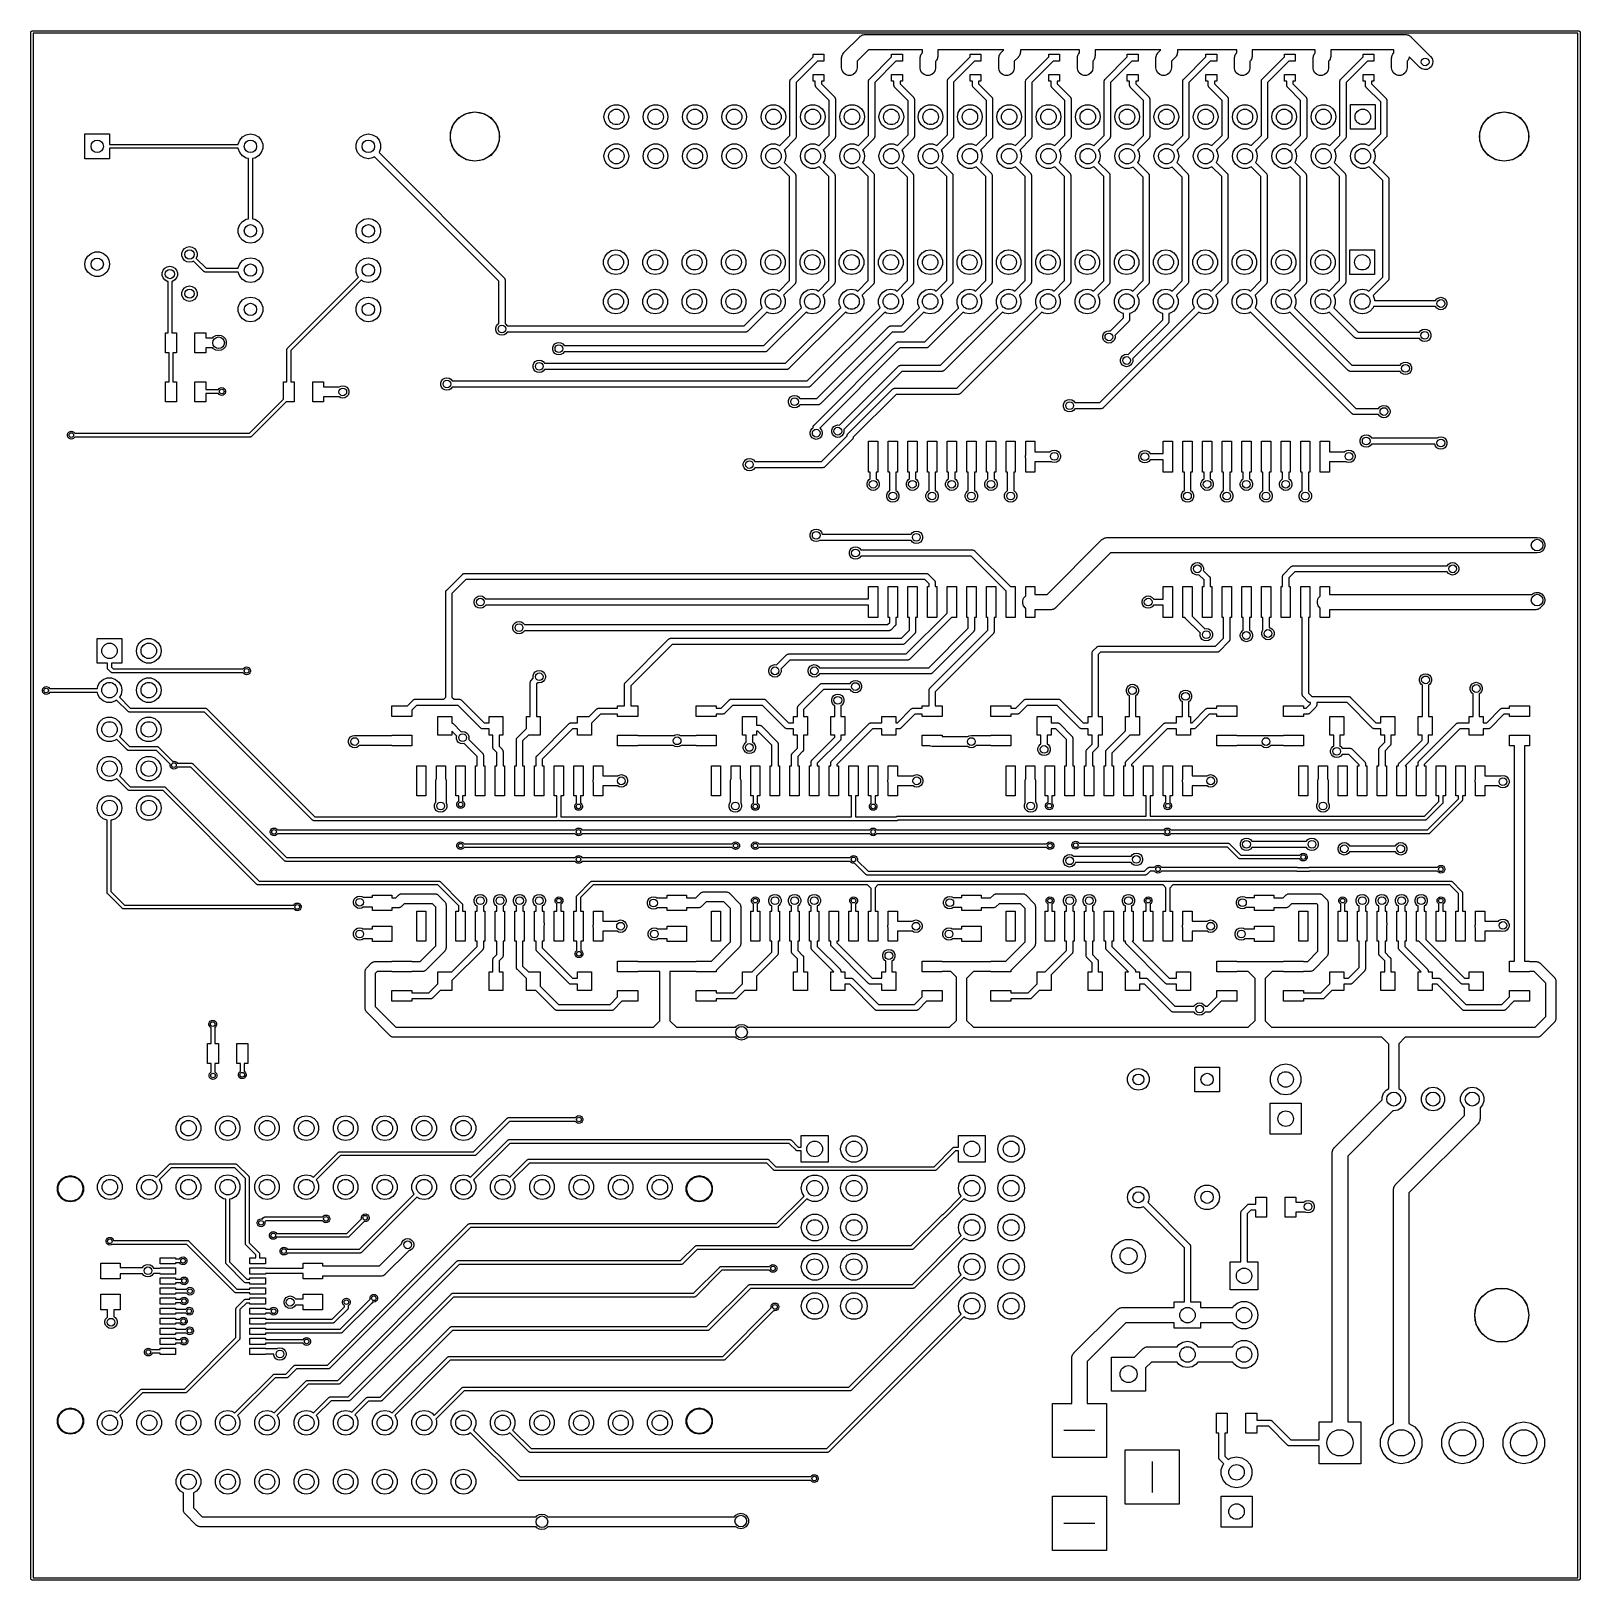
# Model space of a CAD drawing. Extents: x 25 to 125, y -125 to -25.
import ezdxf

# ---------------------------------------------------------------- set-up
doc = ezdxf.new("R2010")
doc.units = 0
doc.header["$MEASUREMENT"] = 0
doc.layers.add('BLACK', color=7, linetype='CONTINUOUS')

msp = doc.modelspace()

# ---------------------------------------------------------------- linework, layer by layer
at = {"layer": 'Black'}
for p, q in [((24.925, -25), (24.9261, -24.9935)), ((24.925, -125), (24.925, -25)), ((24.9261, -24.987), (24.9284, -24.9808)), ((24.9261, -24.9935), (24.9261, -24.987)), ((24.9284, -24.9808), (24.9295, -24.9743)), ((24.9295, -24.9743), (24.9328, -24.9687)), ((24.9328, -24.9687), (24.935, -24.9625)), ((24.935, -24.9625), (24.9393, -24.9575)), ((24.9393, -24.9575), (24.9425, -24.9518)), ((24.9425, -24.9518), (24.9476, -24.9476)), ((24.9476, -24.9476), (24.9518, -24.9425)), ((24.9518, -24.9425), (24.9575, -24.9393)), ((24.9575, -24.9393), (24.9625, -24.935)), ((24.9625, -24.935), (24.9687, -24.9328)), ((24.9687, -24.9328), (24.9743, -24.9295)), ((24.9743, -24.9295), (24.9808, -24.9284)), ((24.9808, -24.9284), (24.987, -24.9261)), ((24.987, -24.9261), (24.9935, -24.9261)), ((24.9935, -24.9261), (25, -24.925)), ((25, -24.925), (125, -24.925)), ((125, -24.925), (125.006, -24.9261)), ((125.006, -24.9261), (125.013, -24.9261)), ((125.013, -24.9261), (125.019, -24.9284)), ((125.019, -24.9284), (125.026, -24.9295)), ((125.026, -24.9295), (125.031, -24.9328)), ((125.031, -24.9328), (125.037, -24.935)), ((125.037, -24.935), (125.043, -24.9393)), ((125.043, -24.9393), (125.048, -24.9425)), ((125.048, -24.9425), (125.052, -24.9476)), ((125.052, -24.9476), (125.057, -24.9518)), ((125.057, -24.9518), (125.061, -24.9575)), ((125.061, -24.9575), (125.065, -24.9625)), ((125.065, -24.9625), (125.067, -24.9687)), ((125.067, -24.9687), (125.07, -24.9743)), ((125.07, -24.9743), (125.072, -24.9808)), ((125.072, -24.9808), (125.074, -24.987)), ((125.074, -24.987), (125.074, -24.9935)), ((125.074, -24.9935), (125.075, -25)), ((125.075, -25), (125.075, -125)), ((25.075, -25.075), (25.075, -124.925)), ((124.925, -25.075), (25.075, -25.075)), ((77.4814, -26.3264), (78.5074, -25.3004)), ((78.5074, -25.3004), (78.5255, -25.2878)), ((78.5255, -25.2878), (78.5396, -25.271)), ((78.5396, -25.271), (78.5962, -25.2383)), ((78.5962, -25.2383), (78.6497, -25.2008)), ((78.6497, -25.2008), (78.6709, -25.1952)), ((78.6709, -25.1952), (78.69, -25.1842)), ((78.69, -25.1842), (78.7543, -25.1728)), ((78.7543, -25.1728), (78.8174, -25.1559)), ((78.8174, -25.1559), (78.8393, -25.1578)), ((78.8393, -25.1578), (78.861, -25.154)), ((78.861, -25.154), (83.058, -25.154)), ((83.058, -25.154), (88.392, -25.154)), ((88.392, -25.154), (93.218, -25.154)), ((93.218, -25.154), (98.552, -25.154)), ((98.552, -25.154), (103.378, -25.154)), ((103.378, -25.154), (108.458, -25.154)), ((108.458, -25.154), (113.538, -25.154)), ((113.538, -25.154), (113.792, -25.154)), ((113.792, -25.154), (113.814, -25.1578)), ((113.814, -25.1578), (113.836, -25.1559)), ((113.836, -25.1559), (113.899, -25.1728)), ((113.899, -25.1728), (113.963, -25.1842)), ((113.963, -25.1842), (113.982, -25.1952)), ((113.982, -25.1952), (114.003, -25.2008)), ((114.003, -25.2008), (114.057, -25.2383)), ((114.057, -25.2383), (114.113, -25.271)), ((114.113, -25.271), (114.128, -25.2878)), ((114.128, -25.2878), (114.146, -25.3004)), ((114.146, -25.3004), (115.416, -26.5704)), ((124.925, -124.925), (124.925, -25.075)), ((74.052, -28.0302), (75.485, -26.5972)), ((75.7678, -26.88), (74.3934, -28.2544)), ((75.485, -26.5972), (75.485, -26.43)), ((75.485, -26.43), (76.185, -26.43)), ((76.185, -26.88), (75.7678, -26.88)), ((76.185, -26.43), (76.185, -26.88)), ((77.335, -26.68), (77.3388, -26.6583)), ((77.335, -27.305), (77.335, -26.68)), ((77.3369, -26.6364), (77.3538, -26.5733)), ((77.3388, -26.6583), (77.3369, -26.6364)), ((77.3538, -26.5733), (77.3652, -26.509)), ((77.3652, -26.509), (77.3762, -26.4899)), ((77.3762, -26.4899), (77.3818, -26.4687)), ((77.3818, -26.4687), (77.4193, -26.4152)), ((77.4193, -26.4152), (77.452, -26.3586)), ((77.452, -26.3586), (77.4688, -26.3445)), ((77.4688, -26.3445), (77.4814, -26.3264)), ((79.0681, -26.154), (78.335, -26.8871)), ((78.335, -26.8871), (78.335, -27.305)), ((82.558, -26.154), (79.0681, -26.154)), ((79.132, -28.0302), (80.565, -26.5972)), ((80.8478, -26.88), (79.4734, -28.2544)), ((80.565, -26.5972), (80.565, -26.43)), ((80.565, -26.43), (81.265, -26.43)), ((81.265, -26.88), (80.8478, -26.88)), ((81.265, -26.43), (81.265, -26.88)), ((82.415, -26.68), (82.4188, -26.6583)), ((82.415, -27.305), (82.415, -26.68)), ((82.4169, -26.6364), (82.4338, -26.5733)), ((82.4188, -26.6583), (82.4169, -26.6364)), ((82.4338, -26.5733), (82.4452, -26.509)), ((82.4452, -26.509), (82.4562, -26.4899)), ((82.4562, -26.4899), (82.4618, -26.4687)), ((82.4618, -26.4687), (82.4993, -26.4152)), ((82.4993, -26.4152), (82.532, -26.3586)), ((82.532, -26.3586), (82.5488, -26.3445)), ((82.5488, -26.3445), (82.558, -26.3314)), ((82.558, -26.3314), (82.558, -26.154)), ((83.4242, -26.8725), (83.415, -26.8856)), ((83.415, -26.8856), (83.415, -27.305)), ((83.441, -26.8584), (83.4242, -26.8725)), ((83.4737, -26.8018), (83.441, -26.8584)), ((83.5112, -26.7483), (83.4737, -26.8018)), ((83.5168, -26.7271), (83.5112, -26.7483)), ((83.5278, -26.708), (83.5168, -26.7271)), ((83.5392, -26.6437), (83.5278, -26.708)), ((83.5561, -26.5806), (83.5392, -26.6437)), ((83.558, -26.537), (83.5542, -26.5587)), ((83.5542, -26.5587), (83.5561, -26.5806)), ((87.8139, -26.154), (83.558, -26.154)), ((83.558, -26.154), (83.558, -26.537)), ((84.2374, -28.0048), (85.645, -26.5972)), ((85.9278, -26.88), (84.5788, -28.229)), ((85.645, -26.5972), (85.645, -26.43)), ((85.645, -26.43), (86.345, -26.43)), ((86.345, -26.88), (85.9278, -26.88)), ((86.345, -26.43), (86.345, -26.88)), ((87.495, -26.68), (87.4988, -26.6583)), ((87.495, -27.305), (87.495, -26.68)), ((87.4969, -26.6364), (87.5138, -26.5733)), ((87.4988, -26.6583), (87.4969, -26.6364)), ((87.5138, -26.5733), (87.5252, -26.509)), ((87.5252, -26.509), (87.5362, -26.4899)), ((87.5362, -26.4899), (87.5418, -26.4687)), ((87.5418, -26.4687), (87.5793, -26.4152)), ((87.5793, -26.4152), (87.612, -26.3586)), ((87.612, -26.3586), (87.6288, -26.3445)), ((87.6288, -26.3445), (87.6414, -26.3264)), ((87.6414, -26.3264), (87.8139, -26.154)), ((88.7456, -26.6366), (88.495, -26.8871)), ((88.495, -26.8871), (88.495, -27.305)), ((88.7582, -26.6185), (88.7456, -26.6366)), ((88.775, -26.6044), (88.7582, -26.6185)), ((88.8077, -26.5478), (88.775, -26.6044)), ((88.8452, -26.4943), (88.8077, -26.5478)), ((88.8508, -26.4731), (88.8452, -26.4943)), ((88.8618, -26.454), (88.8508, -26.4731)), ((88.8732, -26.3897), (88.8618, -26.454)), ((88.8901, -26.3266), (88.8732, -26.3897)), ((88.892, -26.283), (88.8882, -26.3047)), ((88.8882, -26.3047), (88.8901, -26.3266)), ((92.718, -26.154), (88.892, -26.154)), ((88.892, -26.154), (88.892, -26.283)), ((89.292, -28.0302), (90.725, -26.5972)), ((91.0078, -26.88), (89.6334, -28.2544)), ((90.725, -26.5972), (90.725, -26.43)), ((90.725, -26.43), (91.425, -26.43)), ((91.425, -26.88), (91.0078, -26.88)), ((91.425, -26.43), (91.425, -26.88)), ((92.575, -26.68), (92.5788, -26.6583)), ((92.575, -27.305), (92.575, -26.68)), ((92.5769, -26.6364), (92.5938, -26.5733)), ((92.5788, -26.6583), (92.5769, -26.6364)), ((92.5938, -26.5733), (92.6052, -26.509)), ((92.6052, -26.509), (92.6162, -26.4899)), ((92.6162, -26.4899), (92.6218, -26.4687)), ((92.6218, -26.4687), (92.6593, -26.4152)), ((92.6593, -26.4152), (92.692, -26.3586)), ((92.692, -26.3586), (92.7088, -26.3445)), ((92.7088, -26.3445), (92.718, -26.3314)), ((92.718, -26.3314), (92.718, -26.154)), ((93.5842, -26.8725), (93.575, -26.8856)), ((93.575, -26.8856), (93.575, -27.305)), ((93.601, -26.8584), (93.5842, -26.8725)), ((93.6337, -26.8018), (93.601, -26.8584)), ((93.6712, -26.7483), (93.6337, -26.8018)), ((93.6768, -26.7271), (93.6712, -26.7483)), ((93.6878, -26.708), (93.6768, -26.7271)), ((93.6992, -26.6437), (93.6878, -26.708)), ((93.7161, -26.5806), (93.6992, -26.6437)), ((93.718, -26.537), (93.7142, -26.5587)), ((93.7142, -26.5587), (93.7161, -26.5806)), ((97.9739, -26.154), (93.718, -26.154)), ((93.718, -26.154), (93.718, -26.537)), ((94.372, -28.0302), (95.805, -26.5972)), ((96.0878, -26.88), (94.7134, -28.2544)), ((95.805, -26.5972), (95.805, -26.43)), ((95.805, -26.43), (96.505, -26.43)), ((96.505, -26.88), (96.0878, -26.88)), ((96.505, -26.43), (96.505, -26.88)), ((97.655, -26.68), (97.6588, -26.6583)), ((97.655, -27.305), (97.655, -26.68)), ((97.6569, -26.6364), (97.6738, -26.5733)), ((97.6588, -26.6583), (97.6569, -26.6364)), ((97.6738, -26.5733), (97.6852, -26.509)), ((97.6852, -26.509), (97.6962, -26.4899)), ((97.6962, -26.4899), (97.7018, -26.4687)), ((97.7018, -26.4687), (97.7393, -26.4152)), ((97.7393, -26.4152), (97.772, -26.3586)), ((97.772, -26.3586), (97.7888, -26.3445)), ((97.7888, -26.3445), (97.8014, -26.3264)), ((97.8014, -26.3264), (97.9739, -26.154)), ((98.9056, -26.6366), (98.655, -26.8871)), ((98.655, -26.8871), (98.655, -27.305)), ((98.9182, -26.6185), (98.9056, -26.6366)), ((98.935, -26.6044), (98.9182, -26.6185)), ((98.9677, -26.5478), (98.935, -26.6044)), ((99.0052, -26.4943), (98.9677, -26.5478)), ((99.0108, -26.4731), (99.0052, -26.4943)), ((99.0218, -26.454), (99.0108, -26.4731)), ((99.0332, -26.3897), (99.0218, -26.454)), ((99.0501, -26.3266), (99.0332, -26.3897)), ((99.052, -26.283), (99.0482, -26.3047)), ((99.0482, -26.3047), (99.0501, -26.3266)), ((102.878, -26.154), (99.052, -26.154)), ((99.052, -26.154), (99.052, -26.283)), ((99.452, -28.0302), (100.885, -26.5972)), ((101.168, -26.88), (99.7934, -28.2544)), ((100.885, -26.5972), (100.885, -26.43)), ((100.885, -26.43), (101.585, -26.43)), ((101.585, -26.88), (101.168, -26.88)), ((101.585, -26.43), (101.585, -26.88)), ((102.735, -26.68), (102.739, -26.6583)), ((102.735, -27.305), (102.735, -26.68)), ((102.737, -26.6364), (102.754, -26.5733)), ((102.739, -26.6583), (102.737, -26.6364)), ((102.754, -26.5733), (102.765, -26.509)), ((102.765, -26.509), (102.776, -26.4899)), ((102.776, -26.4899), (102.782, -26.4687)), ((102.782, -26.4687), (102.819, -26.4152)), ((102.819, -26.4152), (102.852, -26.3586)), ((102.852, -26.3586), (102.869, -26.3445)), ((102.869, -26.3445), (102.878, -26.3314)), ((102.878, -26.3314), (102.878, -26.154)), ((103.744, -26.8725), (103.735, -26.8856)), ((103.735, -26.8856), (103.735, -27.305)), ((103.761, -26.8584), (103.744, -26.8725)), ((103.794, -26.8018), (103.761, -26.8584)), ((103.831, -26.7483), (103.794, -26.8018)), ((103.837, -26.7271), (103.831, -26.7483)), ((103.848, -26.708), (103.837, -26.7271)), ((103.859, -26.6437), (103.848, -26.708)), ((103.876, -26.5806), (103.859, -26.6437)), ((103.878, -26.537), (103.874, -26.5587)), ((103.874, -26.5587), (103.876, -26.5806)), ((107.958, -26.154), (103.878, -26.154)), ((103.878, -26.154), (103.878, -26.537)), ((104.532, -28.0302), (105.965, -26.5972)), ((106.248, -26.88), (104.873, -28.2544)), ((105.965, -26.5972), (105.965, -26.43)), ((105.965, -26.43), (106.665, -26.43)), ((106.665, -26.88), (106.248, -26.88)), ((106.665, -26.43), (106.665, -26.88)), ((107.815, -26.68), (107.819, -26.6583)), ((107.815, -27.305), (107.815, -26.68)), ((107.817, -26.6364), (107.834, -26.5733)), ((107.819, -26.6583), (107.817, -26.6364)), ((107.834, -26.5733), (107.845, -26.509)), ((107.845, -26.509), (107.856, -26.4899)), ((107.856, -26.4899), (107.862, -26.4687)), ((107.862, -26.4687), (107.899, -26.4152)), ((107.899, -26.4152), (107.932, -26.3586)), ((107.932, -26.3586), (107.949, -26.3445)), ((107.949, -26.3445), (107.958, -26.3314)), ((107.958, -26.3314), (107.958, -26.154)), ((108.824, -26.8725), (108.815, -26.8856)), ((108.815, -26.8856), (108.815, -27.305)), ((108.841, -26.8584), (108.824, -26.8725)), ((108.874, -26.8018), (108.841, -26.8584)), ((108.911, -26.7483), (108.874, -26.8018)), ((108.917, -26.7271), (108.911, -26.7483)), ((108.928, -26.708), (108.917, -26.7271)), ((108.939, -26.6437), (108.928, -26.708)), ((108.956, -26.5806), (108.939, -26.6437)), ((108.958, -26.537), (108.954, -26.5587)), ((108.954, -26.5587), (108.956, -26.5806)), ((113.038, -26.154), (108.958, -26.154)), ((108.958, -26.154), (108.958, -26.537)), ((109.612, -28.0302), (111.045, -26.5972)), ((111.328, -26.88), (109.953, -28.2544)), ((111.045, -26.5972), (111.045, -26.43)), ((111.045, -26.43), (111.745, -26.43)), ((111.745, -26.88), (111.328, -26.88)), ((111.745, -26.43), (111.745, -26.88)), ((112.895, -26.68), (112.899, -26.6583)), ((112.895, -27.305), (112.895, -26.68)), ((112.897, -26.6364), (112.914, -26.5733)), ((112.899, -26.6583), (112.897, -26.6364)), ((112.914, -26.5733), (112.925, -26.509)), ((112.925, -26.509), (112.936, -26.4899)), ((112.936, -26.4899), (112.942, -26.4687)), ((112.942, -26.4687), (112.979, -26.4152)), ((112.979, -26.4152), (113.012, -26.3586)), ((113.012, -26.3586), (113.029, -26.3445)), ((113.029, -26.3445), (113.038, -26.3314)), ((113.038, -26.3314), (113.038, -26.154)), ((113.904, -26.8725), (113.895, -26.8856)), ((113.895, -26.8856), (113.895, -27.305)), ((113.921, -26.8584), (113.904, -26.8725)), ((113.954, -26.8018), (113.921, -26.8584)), ((113.991, -26.7483), (113.954, -26.8018)), ((113.997, -26.7271), (113.991, -26.7483)), ((114.008, -26.708), (113.997, -26.7271)), ((114.019, -26.6437), (114.008, -26.708)), ((114.031, -26.6), (114.019, -26.6437)), ((114.708, -27.2776), (114.031, -26.6)), ((115.416, -26.5704), (115.515, -26.7127)), ((115.515, -26.7127), (115.56, -26.8804)), ((115.56, -26.8804), (115.545, -27.0534)), ((74.0402, -28.043), (74.0469, -28.0374)), ((74.0469, -28.0374), (74.052, -28.0302)), ((75.485, -28.18), (75.485, -27.73)), ((75.485, -27.73), (76.185, -27.73)), ((76.185, -27.73), (76.185, -28.18)), ((77.3652, -27.476), (77.335, -27.305)), ((77.452, -27.6264), (77.3652, -27.476)), ((77.585, -27.738), (77.452, -27.6264)), ((77.7482, -27.7974), (77.585, -27.738)), ((77.9218, -27.7974), (77.7482, -27.7974)), ((78.085, -27.738), (77.9218, -27.7974)), ((78.218, -27.6264), (78.085, -27.738)), ((78.3048, -27.476), (78.218, -27.6264)), ((78.335, -27.305), (78.3048, -27.476)), ((79.1202, -28.043), (79.1269, -28.0374)), ((79.1269, -28.0374), (79.132, -28.0302)), ((80.565, -28.18), (80.565, -27.73)), ((80.565, -27.73), (81.265, -27.73)), ((81.265, -27.73), (81.265, -28.18)), ((82.4452, -27.476), (82.415, -27.305)), ((82.532, -27.6264), (82.4452, -27.476)), ((82.665, -27.738), (82.532, -27.6264)), ((82.8282, -27.7974), (82.665, -27.738)), ((83.0018, -27.7974), (82.8282, -27.7974)), ((83.165, -27.738), (83.0018, -27.7974)), ((83.298, -27.6264), (83.165, -27.738)), ((83.3848, -27.476), (83.298, -27.6264)), ((83.415, -27.305), (83.3848, -27.476)), ((84.1975, -28.0617), (84.2125, -28.0403)), ((84.2125, -28.0403), (84.2256, -28.0176)), ((84.2256, -28.0176), (84.2323, -28.012)), ((84.2323, -28.012), (84.2374, -28.0048)), ((85.645, -28.18), (85.645, -27.73)), ((85.645, -27.73), (86.345, -27.73)), ((86.345, -27.73), (86.345, -28.18)), ((87.5252, -27.476), (87.495, -27.305)), ((87.612, -27.6264), (87.5252, -27.476)), ((87.745, -27.738), (87.612, -27.6264)), ((87.9082, -27.7974), (87.745, -27.738)), ((88.0818, -27.7974), (87.9082, -27.7974)), ((88.245, -27.738), (88.0818, -27.7974)), ((88.378, -27.6264), (88.245, -27.738)), ((88.4648, -27.476), (88.378, -27.6264)), ((88.495, -27.305), (88.4648, -27.476)), ((89.2802, -28.043), (89.2869, -28.0374)), ((89.2869, -28.0374), (89.292, -28.0302)), ((90.725, -28.18), (90.725, -27.73)), ((90.725, -27.73), (91.425, -27.73)), ((91.425, -27.73), (91.425, -28.18)), ((92.6052, -27.476), (92.575, -27.305)), ((92.692, -27.6264), (92.6052, -27.476)), ((92.825, -27.738), (92.692, -27.6264)), ((92.9882, -27.7974), (92.825, -27.738)), ((93.1618, -27.7974), (92.9882, -27.7974)), ((93.325, -27.738), (93.1618, -27.7974)), ((93.458, -27.6264), (93.325, -27.738)), ((93.5448, -27.476), (93.458, -27.6264)), ((93.575, -27.305), (93.5448, -27.476)), ((94.3602, -28.043), (94.3669, -28.0374)), ((94.3669, -28.0374), (94.372, -28.0302)), ((95.805, -28.18), (95.805, -27.73)), ((95.805, -27.73), (96.505, -27.73)), ((96.505, -27.73), (96.505, -28.18)), ((97.6852, -27.476), (97.655, -27.305)), ((97.772, -27.6264), (97.6852, -27.476)), ((97.905, -27.738), (97.772, -27.6264)), ((98.0682, -27.7974), (97.905, -27.738)), ((98.2418, -27.7974), (98.0682, -27.7974)), ((98.405, -27.738), (98.2418, -27.7974)), ((98.538, -27.6264), (98.405, -27.738)), ((98.6248, -27.476), (98.538, -27.6264)), ((98.655, -27.305), (98.6248, -27.476)), ((99.4402, -28.043), (99.4469, -28.0374)), ((99.4469, -28.0374), (99.452, -28.0302)), ((100.885, -28.18), (100.885, -27.73)), ((100.885, -27.73), (101.585, -27.73)), ((101.585, -27.73), (101.585, -28.18)), ((102.765, -27.476), (102.735, -27.305)), ((102.852, -27.6264), (102.765, -27.476)), ((102.985, -27.738), (102.852, -27.6264)), ((103.148, -27.7974), (102.985, -27.738)), ((103.322, -27.7974), (103.148, -27.7974)), ((103.485, -27.738), (103.322, -27.7974)), ((103.618, -27.6264), (103.485, -27.738)), ((103.705, -27.476), (103.618, -27.6264)), ((103.735, -27.305), (103.705, -27.476)), ((104.52, -28.043), (104.527, -28.0374)), ((104.527, -28.0374), (104.532, -28.0302)), ((105.965, -28.18), (105.965, -27.73)), ((105.965, -27.73), (106.665, -27.73)), ((106.665, -27.73), (106.665, -28.18)), ((107.845, -27.476), (107.815, -27.305)), ((107.932, -27.6264), (107.845, -27.476)), ((108.065, -27.738), (107.932, -27.6264)), ((108.228, -27.7974), (108.065, -27.738)), ((108.402, -27.7974), (108.228, -27.7974)), ((108.565, -27.738), (108.402, -27.7974)), ((108.698, -27.6264), (108.565, -27.738)), ((108.785, -27.476), (108.698, -27.6264)), ((108.815, -27.305), (108.785, -27.476)), ((109.6, -28.043), (109.607, -28.0374)), ((109.607, -28.0374), (109.612, -28.0302)), ((111.045, -28.18), (111.045, -27.73)), ((111.045, -27.73), (111.745, -27.73)), ((111.745, -27.73), (111.745, -28.18)), ((112.925, -27.476), (112.895, -27.305)), ((113.012, -27.6264), (112.925, -27.476)), ((113.145, -27.738), (113.012, -27.6264)), ((113.308, -27.7974), (113.145, -27.738)), ((113.482, -27.7974), (113.308, -27.7974)), ((113.645, -27.738), (113.482, -27.7974)), ((113.778, -27.6264), (113.645, -27.738)), ((113.865, -27.476), (113.778, -27.6264)), ((113.895, -27.305), (113.865, -27.476)), ((114.851, -27.3772), (114.708, -27.2776)), ((115.018, -27.4221), (114.851, -27.3772)), ((115.191, -27.407), (115.018, -27.4221)), ((115.349, -27.3336), (115.191, -27.407)), ((115.472, -27.2108), (115.349, -27.3336)), ((115.545, -27.0534), (115.472, -27.2108)), ((73.9934, -28.1716), (73.9949, -28.1629)), ((73.9934, -31.6735), (73.9934, -28.1716)), ((73.9942, -28.1542), (74.0009, -28.1289)), ((73.9949, -28.1629), (73.9942, -28.1542)), ((74.0009, -28.1289), (74.0055, -28.1032)), ((74.0055, -28.1032), (74.0099, -28.0956)), ((74.0099, -28.0956), (74.0121, -28.0871)), ((74.0121, -28.0871), (74.0271, -28.0657)), ((74.0271, -28.0657), (74.0402, -28.043)), ((74.3934, -28.2544), (74.3934, -31.7563)), ((75.635, -28.18), (75.485, -28.18)), ((75.635, -28.43), (75.635, -28.18)), ((75.6365, -28.4387), (75.635, -28.43)), ((75.6358, -28.4474), (75.6365, -28.4387)), ((75.6425, -28.4727), (75.6358, -28.4474)), ((75.6471, -28.4984), (75.6425, -28.4727)), ((75.6515, -28.506), (75.6471, -28.4984)), ((75.6537, -28.5145), (75.6515, -28.506)), ((75.6687, -28.5359), (75.6537, -28.5145)), ((75.6818, -28.5586), (75.6687, -28.5359)), ((75.6885, -28.5642), (75.6818, -28.5586)), ((75.6936, -28.5714), (75.6885, -28.5642)), ((76.5334, -29.4112), (75.6936, -28.5714)), ((76.185, -28.18), (76.035, -28.18)), ((76.035, -28.18), (76.035, -28.3472)), ((76.035, -28.3472), (76.8748, -29.187)), ((79.0734, -28.1716), (79.0749, -28.1629)), ((79.0734, -31.6735), (79.0734, -28.1716)), ((79.0742, -28.1542), (79.0809, -28.1289)), ((79.0749, -28.1629), (79.0742, -28.1542)), ((79.0809, -28.1289), (79.0855, -28.1032)), ((79.0855, -28.1032), (79.0899, -28.0956)), ((79.0899, -28.0956), (79.0921, -28.0871)), ((79.0921, -28.0871), (79.1071, -28.0657)), ((79.1071, -28.0657), (79.1202, -28.043)), ((79.4734, -28.2544), (79.4734, -31.7563)), ((80.715, -28.18), (80.565, -28.18)), ((80.715, -28.43), (80.715, -28.18)), ((80.7165, -28.4387), (80.715, -28.43)), ((80.7158, -28.4474), (80.7165, -28.4387)), ((80.7225, -28.4727), (80.7158, -28.4474)), ((80.7271, -28.4984), (80.7225, -28.4727)), ((80.7315, -28.506), (80.7271, -28.4984)), ((80.7337, -28.5145), (80.7315, -28.506)), ((80.7487, -28.5359), (80.7337, -28.5145)), ((80.7618, -28.5586), (80.7487, -28.5359)), ((80.7685, -28.5642), (80.7618, -28.5586)), ((80.7736, -28.5714), (80.7685, -28.5642)), ((81.6388, -29.4366), (80.7736, -28.5714)), ((81.265, -28.18), (81.115, -28.18)), ((81.115, -28.18), (81.115, -28.3472)), ((81.115, -28.3472), (81.9802, -29.2124)), ((84.1788, -28.1462), (84.1803, -28.1375)), ((84.1788, -31.6481), (84.1788, -28.1462)), ((84.1796, -28.1288), (84.1863, -28.1035)), ((84.1803, -28.1375), (84.1796, -28.1288)), ((84.1863, -28.1035), (84.1909, -28.0778)), ((84.1909, -28.0778), (84.1953, -28.0702)), ((84.1953, -28.0702), (84.1975, -28.0617)), ((84.5788, -28.229), (84.5788, -31.7309)), ((85.795, -28.18), (85.645, -28.18)), ((85.795, -28.43), (85.795, -28.18)), ((85.7965, -28.4387), (85.795, -28.43)), ((85.7958, -28.4474), (85.7965, -28.4387)), ((85.8025, -28.4727), (85.7958, -28.4474)), ((85.8071, -28.4984), (85.8025, -28.4727)), ((85.8115, -28.506), (85.8071, -28.4984)), ((85.8137, -28.5145), (85.8115, -28.506)), ((85.8287, -28.5359), (85.8137, -28.5145)), ((85.8418, -28.5586), (85.8287, -28.5359)), ((85.8485, -28.5642), (85.8418, -28.5586)), ((85.8536, -28.5714), (85.8485, -28.5642)), ((86.6934, -29.4112), (85.8536, -28.5714)), ((86.345, -28.18), (86.195, -28.18)), ((86.195, -28.18), (86.195, -28.3472)), ((86.195, -28.3472), (87.0348, -29.187)), ((89.2334, -28.1716), (89.2349, -28.1629)), ((89.2334, -31.6735), (89.2334, -28.1716)), ((89.2342, -28.1542), (89.2409, -28.1289)), ((89.2349, -28.1629), (89.2342, -28.1542)), ((89.2409, -28.1289), (89.2455, -28.1032)), ((89.2455, -28.1032), (89.2499, -28.0956)), ((89.2499, -28.0956), (89.2521, -28.0871)), ((89.2521, -28.0871), (89.2671, -28.0657)), ((89.2671, -28.0657), (89.2802, -28.043)), ((89.6334, -28.2544), (89.6334, -31.7563)), ((90.875, -28.18), (90.725, -28.18)), ((90.875, -28.43), (90.875, -28.18)), ((90.8765, -28.4387), (90.875, -28.43)), ((90.8758, -28.4474), (90.8765, -28.4387)), ((90.8825, -28.4727), (90.8758, -28.4474)), ((90.8871, -28.4984), (90.8825, -28.4727)), ((90.8915, -28.506), (90.8871, -28.4984)), ((90.8937, -28.5145), (90.8915, -28.506)), ((90.9087, -28.5359), (90.8937, -28.5145)), ((90.9218, -28.5586), (90.9087, -28.5359)), ((90.9285, -28.5642), (90.9218, -28.5586)), ((90.9336, -28.5714), (90.9285, -28.5642)), ((91.7734, -29.4112), (90.9336, -28.5714)), ((91.425, -28.18), (91.275, -28.18)), ((91.275, -28.18), (91.275, -28.3472)), ((91.275, -28.3472), (92.1148, -29.187)), ((94.3134, -28.1716), (94.3149, -28.1629)), ((94.3134, -31.6735), (94.3134, -28.1716)), ((94.3142, -28.1542), (94.3209, -28.1289)), ((94.3149, -28.1629), (94.3142, -28.1542)), ((94.3209, -28.1289), (94.3255, -28.1032)), ((94.3255, -28.1032), (94.3299, -28.0956)), ((94.3299, -28.0956), (94.3321, -28.0871)), ((94.3321, -28.0871), (94.3471, -28.0657)), ((94.3471, -28.0657), (94.3602, -28.043)), ((94.7134, -28.2544), (94.7134, -31.7563)), ((95.955, -28.18), (95.805, -28.18)), ((95.955, -28.43), (95.955, -28.18)), ((95.9565, -28.4387), (95.955, -28.43)), ((95.9558, -28.4474), (95.9565, -28.4387)), ((95.9625, -28.4727), (95.9558, -28.4474)), ((95.9671, -28.4984), (95.9625, -28.4727)), ((95.9715, -28.506), (95.9671, -28.4984)), ((95.9737, -28.5145), (95.9715, -28.506)), ((95.9887, -28.5359), (95.9737, -28.5145)), ((96.0018, -28.5586), (95.9887, -28.5359)), ((96.0085, -28.5642), (96.0018, -28.5586)), ((96.0136, -28.5714), (96.0085, -28.5642)), ((96.8534, -29.4112), (96.0136, -28.5714)), ((96.505, -28.18), (96.355, -28.18)), ((96.355, -28.18), (96.355, -28.3472)), ((96.355, -28.3472), (97.1948, -29.187)), ((99.3934, -28.1716), (99.3949, -28.1629)), ((99.3934, -31.6735), (99.3934, -28.1716)), ((99.3942, -28.1542), (99.4009, -28.1289)), ((99.3949, -28.1629), (99.3942, -28.1542)), ((99.4009, -28.1289), (99.4055, -28.1032)), ((99.4055, -28.1032), (99.4099, -28.0956)), ((99.4099, -28.0956), (99.4121, -28.0871)), ((99.4121, -28.0871), (99.4271, -28.0657)), ((99.4271, -28.0657), (99.4402, -28.043)), ((99.7934, -28.2544), (99.7934, -31.7563)), ((101.035, -28.18), (100.885, -28.18)), ((101.035, -28.43), (101.035, -28.18)), ((101.037, -28.4387), (101.035, -28.43)), ((101.036, -28.4474), (101.037, -28.4387)), ((101.043, -28.4727), (101.036, -28.4474)), ((101.047, -28.4984), (101.043, -28.4727)), ((101.051, -28.506), (101.047, -28.4984)), ((101.054, -28.5145), (101.051, -28.506)), ((101.069, -28.5359), (101.054, -28.5145)), ((101.082, -28.5586), (101.069, -28.5359)), ((101.089, -28.5642), (101.082, -28.5586)), ((101.094, -28.5714), (101.089, -28.5642)), ((101.933, -29.4112), (101.094, -28.5714)), ((101.585, -28.18), (101.435, -28.18)), ((101.435, -28.18), (101.435, -28.3472)), ((101.435, -28.3472), (102.275, -29.187)), ((104.473, -28.1716), (104.475, -28.1629)), ((104.473, -31.6735), (104.473, -28.1716)), ((104.474, -28.1542), (104.481, -28.1289)), ((104.475, -28.1629), (104.474, -28.1542)), ((104.481, -28.1289), (104.485, -28.1032)), ((104.485, -28.1032), (104.49, -28.0956)), ((104.49, -28.0956), (104.492, -28.0871)), ((104.492, -28.0871), (104.507, -28.0657)), ((104.507, -28.0657), (104.52, -28.043)), ((104.873, -28.2544), (104.873, -31.7563)), ((106.115, -28.18), (105.965, -28.18)), ((106.115, -28.43), (106.115, -28.18)), ((106.117, -28.4387), (106.115, -28.43)), ((106.116, -28.4474), (106.117, -28.4387)), ((106.123, -28.4727), (106.116, -28.4474)), ((106.127, -28.4984), (106.123, -28.4727)), ((106.131, -28.506), (106.127, -28.4984)), ((106.134, -28.5145), (106.131, -28.506)), ((106.149, -28.5359), (106.134, -28.5145)), ((106.162, -28.5586), (106.149, -28.5359)), ((106.169, -28.5642), (106.162, -28.5586)), ((106.174, -28.5714), (106.169, -28.5642)), ((107.013, -29.4112), (106.174, -28.5714)), ((106.665, -28.18), (106.515, -28.18)), ((106.515, -28.18), (106.515, -28.3472)), ((106.515, -28.3472), (107.355, -29.187)), ((109.553, -28.1716), (109.555, -28.1629)), ((109.553, -31.6735), (109.553, -28.1716)), ((109.554, -28.1542), (109.561, -28.1289)), ((109.555, -28.1629), (109.554, -28.1542)), ((109.561, -28.1289), (109.565, -28.1032)), ((109.565, -28.1032), (109.57, -28.0956)), ((109.57, -28.0956), (109.572, -28.0871)), ((109.572, -28.0871), (109.587, -28.0657)), ((109.587, -28.0657), (109.6, -28.043)), ((109.953, -28.2544), (109.953, -31.7563)), ((111.195, -28.18), (111.045, -28.18)), ((111.195, -28.43), (111.195, -28.18)), ((111.197, -28.4387), (111.195, -28.43)), ((111.196, -28.4474), (111.197, -28.4387)), ((111.203, -28.4727), (111.196, -28.4474)), ((111.207, -28.4984), (111.203, -28.4727)), ((111.211, -28.506), (111.207, -28.4984)), ((111.214, -28.5145), (111.211, -28.506)), ((111.229, -28.5359), (111.214, -28.5145)), ((111.242, -28.5586), (111.229, -28.5359)), ((111.249, -28.5642), (111.242, -28.5586)), ((111.254, -28.5714), (111.249, -28.5642)), ((112.195, -29.5128), (111.254, -28.5714)), ((111.745, -28.18), (111.595, -28.18)), ((111.595, -28.18), (111.595, -28.3472)), ((111.595, -28.3472), (112.536, -29.2886)), ((62.018, -30.2033), (62.1569, -29.9627)), ((62.1569, -29.9627), (62.3697, -29.7841)), ((62.3697, -29.7841), (62.6308, -29.6891)), ((62.6308, -29.6891), (62.9087, -29.6891)), ((62.9087, -29.6891), (63.1698, -29.7841)), ((63.1698, -29.7841), (63.3826, -29.9627)), ((63.3826, -29.9627), (63.5215, -30.2033)), ((64.558, -30.2033), (64.6969, -29.9627)), ((64.6969, -29.9627), (64.9098, -29.7841)), ((64.9098, -29.7841), (65.1708, -29.6891)), ((65.1708, -29.6891), (65.4487, -29.6891)), ((65.4487, -29.6891), (65.7097, -29.7841)), ((65.7097, -29.7841), (65.9226, -29.9627)), ((65.9226, -29.9627), (66.0615, -30.2033)), ((67.098, -30.2033), (67.2369, -29.9627)), ((67.2369, -29.9627), (67.4497, -29.7841)), ((67.4497, -29.7841), (67.7108, -29.6891)), ((67.7108, -29.6891), (67.9887, -29.6891)), ((67.9887, -29.6891), (68.2497, -29.7841)), ((68.2497, -29.7841), (68.4626, -29.9627)), ((68.4626, -29.9627), (68.6015, -30.2033)), ((69.638, -30.2033), (69.7769, -29.9627)), ((69.7769, -29.9627), (69.9898, -29.7841)), ((69.9898, -29.7841), (70.2508, -29.6891)), ((70.2508, -29.6891), (70.5287, -29.6891)), ((70.5287, -29.6891), (70.7897, -29.7841)), ((70.7897, -29.7841), (71.0026, -29.9627)), ((71.0026, -29.9627), (71.1415, -30.2033)), ((72.178, -30.2033), (72.3169, -29.9627)), ((72.3169, -29.9627), (72.5297, -29.7841)), ((72.5297, -29.7841), (72.7908, -29.6891)), ((72.7908, -29.6891), (73.0687, -29.6891)), ((73.0687, -29.6891), (73.3297, -29.7841)), ((73.3297, -29.7841), (73.5426, -29.9627)), ((73.5426, -29.9627), (73.6815, -30.2033)), ((74.718, -30.2033), (74.8569, -29.9627)), ((74.8569, -29.9627), (75.0697, -29.7841)), ((75.0697, -29.7841), (75.3308, -29.6891)), ((75.3308, -29.6891), (75.6087, -29.6891)), ((75.6087, -29.6891), (75.8697, -29.7841)), ((75.8697, -29.7841), (76.0826, -29.9627)), ((76.0826, -29.9627), (76.2215, -30.2033)), ((76.5334, -31.6735), (76.5334, -29.4112)), ((76.8748, -29.187), (76.8799, -29.1942)), ((76.8799, -29.1942), (76.8866, -29.1998)), ((76.8866, -29.1998), (76.8997, -29.2225)), ((76.8997, -29.2225), (76.9147, -29.2439)), ((76.9147, -29.2439), (76.9169, -29.2524)), ((76.9169, -29.2524), (76.9213, -29.26)), ((76.9213, -29.26), (76.9259, -29.2857)), ((76.9259, -29.2857), (76.9326, -29.311)), ((76.9326, -29.311), (76.9319, -29.3197)), ((76.9319, -29.3197), (76.9334, -29.3284)), ((76.9334, -29.3284), (76.9334, -31.7563)), ((77.258, -30.2033), (77.3969, -29.9627)), ((77.3969, -29.9627), (77.6097, -29.7841)), ((77.6097, -29.7841), (77.8708, -29.6891)), ((77.8708, -29.6891), (78.1487, -29.6891)), ((78.1487, -29.6891), (78.4098, -29.7841)), ((78.4098, -29.7841), (78.6226, -29.9627)), ((78.6226, -29.9627), (78.7615, -30.2033)), ((79.798, -30.2033), (79.9369, -29.9627)), ((79.9369, -29.9627), (80.1497, -29.7841)), ((80.1497, -29.7841), (80.4108, -29.6891)), ((80.4108, -29.6891), (80.6887, -29.6891)), ((80.6887, -29.6891), (80.9497, -29.7841)), ((80.9497, -29.7841), (81.1626, -29.9627)), ((81.1626, -29.9627), (81.3015, -30.2033)), ((81.6388, -31.6481), (81.6388, -29.4366)), ((81.9802, -29.2124), (81.9853, -29.2196)), ((81.9853, -29.2196), (81.992, -29.2252)), ((81.992, -29.2252), (82.0051, -29.2479)), ((82.0051, -29.2479), (82.0201, -29.2693)), ((82.0201, -29.2693), (82.0223, -29.2778)), ((82.0223, -29.2778), (82.0267, -29.2854)), ((82.0267, -29.2854), (82.0313, -29.3111)), ((82.0313, -29.3111), (82.038, -29.3364)), ((82.038, -29.3364), (82.0373, -29.3451)), ((82.0373, -29.3451), (82.0388, -29.3538)), ((82.0388, -29.3538), (82.0388, -31.7309)), ((82.338, -30.2033), (82.4769, -29.9627)), ((82.4769, -29.9627), (82.6897, -29.7841)), ((82.6897, -29.7841), (82.9508, -29.6891)), ((82.9508, -29.6891), (83.2287, -29.6891)), ((83.2287, -29.6891), (83.4898, -29.7841)), ((83.4898, -29.7841), (83.7026, -29.9627)), ((83.7026, -29.9627), (83.8415, -30.2033)), ((84.878, -30.2033), (85.0169, -29.9627)), ((85.0169, -29.9627), (85.2297, -29.7841)), ((85.2297, -29.7841), (85.4908, -29.6891)), ((85.4908, -29.6891), (85.7687, -29.6891)), ((85.7687, -29.6891), (86.0297, -29.7841)), ((86.0297, -29.7841), (86.2426, -29.9627)), ((86.2426, -29.9627), (86.3815, -30.2033)), ((86.6934, -31.6735), (86.6934, -29.4112)), ((87.0348, -29.187), (87.0399, -29.1942)), ((87.0399, -29.1942), (87.0466, -29.1998)), ((87.0466, -29.1998), (87.0597, -29.2225)), ((87.0597, -29.2225), (87.0747, -29.2439)), ((87.0747, -29.2439), (87.0769, -29.2524)), ((87.0769, -29.2524), (87.0813, -29.26)), ((87.0813, -29.26), (87.0859, -29.2857)), ((87.0859, -29.2857), (87.0926, -29.311)), ((87.0926, -29.311), (87.0919, -29.3197)), ((87.0919, -29.3197), (87.0934, -29.3284)), ((87.0934, -29.3284), (87.0934, -31.7563)), ((87.418, -30.2033), (87.5569, -29.9627)), ((87.5569, -29.9627), (87.7698, -29.7841)), ((87.7698, -29.7841), (88.0308, -29.6891)), ((88.0308, -29.6891), (88.3087, -29.6891)), ((88.3087, -29.6891), (88.5697, -29.7841)), ((88.5697, -29.7841), (88.7826, -29.9627)), ((88.7826, -29.9627), (88.9215, -30.2033)), ((89.958, -30.2033), (90.0969, -29.9627)), ((90.0969, -29.9627), (90.3097, -29.7841)), ((90.3097, -29.7841), (90.5708, -29.6891)), ((90.5708, -29.6891), (90.8487, -29.6891)), ((90.8487, -29.6891), (91.1097, -29.7841)), ((91.1097, -29.7841), (91.3226, -29.9627)), ((91.3226, -29.9627), (91.4615, -30.2033)), ((91.7734, -31.6735), (91.7734, -29.4112)), ((92.1148, -29.187), (92.1199, -29.1942)), ((92.1199, -29.1942), (92.1266, -29.1998)), ((92.1266, -29.1998), (92.1397, -29.2225)), ((92.1397, -29.2225), (92.1547, -29.2439)), ((92.1547, -29.2439), (92.1569, -29.2524)), ((92.1569, -29.2524), (92.1613, -29.26)), ((92.1613, -29.26), (92.1659, -29.2857)), ((92.1659, -29.2857), (92.1726, -29.311)), ((92.1726, -29.311), (92.1719, -29.3197)), ((92.1719, -29.3197), (92.1734, -29.3284)), ((92.1734, -29.3284), (92.1734, -31.7563)), ((92.498, -30.2033), (92.6369, -29.9627)), ((92.6369, -29.9627), (92.8498, -29.7841)), ((92.8498, -29.7841), (93.1108, -29.6891)), ((93.1108, -29.6891), (93.3887, -29.6891)), ((93.3887, -29.6891), (93.6497, -29.7841)), ((93.6497, -29.7841), (93.8626, -29.9627)), ((93.8626, -29.9627), (94.0015, -30.2033)), ((95.038, -30.2033), (95.1769, -29.9627)), ((95.1769, -29.9627), (95.3897, -29.7841)), ((95.3897, -29.7841), (95.6508, -29.6891)), ((95.6508, -29.6891), (95.9287, -29.6891)), ((95.9287, -29.6891), (96.1897, -29.7841)), ((96.1897, -29.7841), (96.4026, -29.9627)), ((96.4026, -29.9627), (96.5415, -30.2033)), ((96.8534, -31.6735), (96.8534, -29.4112)), ((97.1948, -29.187), (97.1999, -29.1942)), ((97.1999, -29.1942), (97.2066, -29.1998)), ((97.2066, -29.1998), (97.2197, -29.2225)), ((97.2197, -29.2225), (97.2347, -29.2439)), ((97.2347, -29.2439), (97.2369, -29.2524)), ((97.2369, -29.2524), (97.2413, -29.26)), ((97.2413, -29.26), (97.2459, -29.2857)), ((97.2459, -29.2857), (97.2526, -29.311)), ((97.2526, -29.311), (97.2519, -29.3197)), ((97.2519, -29.3197), (97.2534, -29.3284)), ((97.2534, -29.3284), (97.2534, -31.7563)), ((97.578, -30.2033), (97.7169, -29.9627)), ((97.7169, -29.9627), (97.9297, -29.7841)), ((97.9297, -29.7841), (98.1908, -29.6891)), ((98.1908, -29.6891), (98.4687, -29.6891)), ((98.4687, -29.6891), (98.7297, -29.7841)), ((98.7297, -29.7841), (98.9426, -29.9627)), ((98.9426, -29.9627), (99.0815, -30.2033)), ((100.118, -30.2033), (100.257, -29.9627)), ((100.257, -29.9627), (100.47, -29.7841)), ((100.47, -29.7841), (100.731, -29.6891)), ((100.731, -29.6891), (101.009, -29.6891)), ((101.009, -29.6891), (101.27, -29.7841)), ((101.27, -29.7841), (101.483, -29.9627)), ((101.483, -29.9627), (101.622, -30.2033)), ((101.933, -31.6735), (101.933, -29.4112)), ((102.275, -29.187), (102.28, -29.1942)), ((102.28, -29.1942), (102.287, -29.1998)), ((102.287, -29.1998), (102.3, -29.2225)), ((102.3, -29.2225), (102.315, -29.2439)), ((102.315, -29.2439), (102.317, -29.2524)), ((102.317, -29.2524), (102.321, -29.26)), ((102.321, -29.26), (102.326, -29.2857)), ((102.326, -29.2857), (102.333, -29.311)), ((102.333, -29.311), (102.332, -29.3197)), ((102.332, -29.3197), (102.333, -29.3284)), ((102.333, -29.3284), (102.333, -31.7563)), ((102.658, -30.2033), (102.797, -29.9627)), ((102.797, -29.9627), (103.01, -29.7841)), ((103.01, -29.7841), (103.271, -29.6891)), ((103.271, -29.6891), (103.549, -29.6891)), ((103.549, -29.6891), (103.81, -29.7841)), ((103.81, -29.7841), (104.023, -29.9627)), ((104.023, -29.9627), (104.162, -30.2033)), ((105.198, -30.2033), (105.337, -29.9627)), ((105.337, -29.9627), (105.55, -29.7841)), ((105.55, -29.7841), (105.811, -29.6891)), ((105.811, -29.6891), (106.089, -29.6891)), ((106.089, -29.6891), (106.35, -29.7841)), ((106.35, -29.7841), (106.563, -29.9627)), ((106.563, -29.9627), (106.702, -30.2033)), ((107.013, -31.6735), (107.013, -29.4112)), ((107.355, -29.187), (107.36, -29.1942)), ((107.36, -29.1942), (107.367, -29.1998)), ((107.367, -29.1998), (107.38, -29.2225)), ((107.38, -29.2225), (107.395, -29.2439)), ((107.395, -29.2439), (107.397, -29.2524)), ((107.397, -29.2524), (107.401, -29.26)), ((107.401, -29.26), (107.406, -29.2857)), ((107.406, -29.2857), (107.413, -29.311)), ((107.413, -29.311), (107.412, -29.3197)), ((107.412, -29.3197), (107.413, -29.3284)), ((107.413, -29.3284), (107.413, -31.7563)), ((107.738, -30.2033), (107.877, -29.9627)), ((107.877, -29.9627), (108.09, -29.7841)), ((108.09, -29.7841), (108.351, -29.6891)), ((108.351, -29.6891), (108.629, -29.6891)), ((108.629, -29.6891), (108.89, -29.7841)), ((108.89, -29.7841), (109.103, -29.9627)), ((109.103, -29.9627), (109.242, -30.2033)), ((110.23, -31.28), (110.23, -29.68)), ((110.23, -29.68), (111.83, -29.68)), ((111.83, -29.68), (111.83, -31.28)), ((112.195, -31.5719), (112.195, -29.5128)), ((112.536, -29.2886), (112.541, -29.2958)), ((112.541, -29.2958), (112.548, -29.3014)), ((112.548, -29.3014), (112.561, -29.3241)), ((112.561, -29.3241), (112.576, -29.3455)), ((112.576, -29.3455), (112.579, -29.354)), ((112.579, -29.354), (112.583, -29.3616)), ((112.583, -29.3616), (112.587, -29.3873)), ((112.587, -29.3873), (112.594, -29.4126)), ((112.594, -29.4126), (112.593, -29.4213)), ((112.593, -29.4213), (112.595, -29.43)), ((112.595, -29.43), (112.595, -31.6547)), ((52.0564, -31.4733), (52.2457, -30.9532)), ((52.2457, -30.9532), (52.6014, -30.5293)), ((52.6014, -30.5293), (53.0807, -30.2525)), ((53.0807, -30.2525), (53.6257, -30.1564)), ((53.6257, -30.1564), (54.1708, -30.2525)), ((54.1708, -30.2525), (54.6501, -30.5293)), ((54.6501, -30.5293), (55.0058, -30.9532)), ((55.0058, -30.9532), (55.1951, -31.4733)), ((61.9697, -30.4769), (62.018, -30.2033)), ((61.9697, -30.4831), (61.9697, -30.4769)), ((62.018, -30.7567), (61.9697, -30.4831)), ((62.1569, -30.9973), (62.018, -30.7567)), ((62.3697, -31.1759), (62.1569, -30.9973)), ((63.3826, -30.9973), (63.1698, -31.1759)), ((63.5215, -30.7567), (63.3826, -30.9973)), ((63.5215, -30.2033), (63.5697, -30.4769)), ((63.5697, -30.4831), (63.5215, -30.7567)), ((63.5697, -30.4769), (63.5697, -30.4831)), ((64.5097, -30.4769), (64.558, -30.2033)), ((64.5097, -30.4831), (64.5097, -30.4769)), ((64.558, -30.7567), (64.5097, -30.4831)), ((64.6969, -30.9973), (64.558, -30.7567)), ((64.9098, -31.1759), (64.6969, -30.9973)), ((65.9226, -30.9973), (65.7097, -31.1759)), ((66.0615, -30.7567), (65.9226, -30.9973)), ((66.0615, -30.2033), (66.1097, -30.4769)), ((66.1097, -30.4831), (66.0615, -30.7567)), ((66.1097, -30.4769), (66.1097, -30.4831)), ((67.0498, -30.4769), (67.098, -30.2033)), ((67.0498, -30.4831), (67.0498, -30.4769)), ((67.098, -30.7567), (67.0498, -30.4831)), ((67.2369, -30.9973), (67.098, -30.7567)), ((67.4497, -31.1759), (67.2369, -30.9973)), ((68.4626, -30.9973), (68.2497, -31.1759)), ((68.6015, -30.7567), (68.4626, -30.9973)), ((68.6015, -30.2033), (68.6497, -30.4769)), ((68.6497, -30.4831), (68.6015, -30.7567)), ((68.6497, -30.4769), (68.6497, -30.4831)), ((69.5897, -30.4769), (69.638, -30.2033)), ((69.5897, -30.4831), (69.5897, -30.4769)), ((69.638, -30.7567), (69.5897, -30.4831)), ((69.7769, -30.9973), (69.638, -30.7567)), ((69.9898, -31.1759), (69.7769, -30.9973)), ((71.0026, -30.9973), (70.7897, -31.1759)), ((71.1415, -30.7567), (71.0026, -30.9973)), ((71.1415, -30.2033), (71.1898, -30.4769)), ((71.1898, -30.4831), (71.1415, -30.7567)), ((71.1898, -30.4769), (71.1898, -30.4831)), ((72.1298, -30.4769), (72.178, -30.2033)), ((72.1298, -30.4831), (72.1298, -30.4769)), ((72.178, -30.7567), (72.1298, -30.4831)), ((72.3169, -30.9973), (72.178, -30.7567)), ((72.5297, -31.1759), (72.3169, -30.9973)), ((73.5426, -30.9973), (73.3297, -31.1759)), ((73.6815, -30.7567), (73.5426, -30.9973)), ((73.6815, -30.2033), (73.7297, -30.4769)), ((73.7297, -30.4831), (73.6815, -30.7567)), ((73.7297, -30.4769), (73.7297, -30.4831)), ((74.6697, -30.4769), (74.718, -30.2033)), ((74.6697, -30.4831), (74.6697, -30.4769)), ((74.718, -30.7567), (74.6697, -30.4831)), ((74.8569, -30.9973), (74.718, -30.7567)), ((75.0697, -31.1759), (74.8569, -30.9973)), ((76.0826, -30.9973), (75.8697, -31.1759)), ((76.2215, -30.7567), (76.0826, -30.9973)), ((76.2215, -30.2033), (76.2698, -30.4769)), ((76.2698, -30.4831), (76.2215, -30.7567)), ((76.2698, -30.4769), (76.2698, -30.4831)), ((77.2097, -30.4769), (77.258, -30.2033)), ((77.2097, -30.4831), (77.2097, -30.4769)), ((77.258, -30.7567), (77.2097, -30.4831)), ((77.3969, -30.9973), (77.258, -30.7567)), ((77.6097, -31.1759), (77.3969, -30.9973)), ((78.6226, -30.9973), (78.4098, -31.1759)), ((78.7615, -30.7567), (78.6226, -30.9973)), ((78.7615, -30.2033), (78.8097, -30.4769)), ((78.8097, -30.4831), (78.7615, -30.7567)), ((78.8097, -30.4769), (78.8097, -30.4831)), ((79.7497, -30.4769), (79.798, -30.2033)), ((79.7497, -30.4831), (79.7497, -30.4769)), ((79.798, -30.7567), (79.7497, -30.4831)), ((79.9369, -30.9973), (79.798, -30.7567)), ((80.1497, -31.1759), (79.9369, -30.9973)), ((81.1626, -30.9973), (80.9497, -31.1759)), ((81.3015, -30.7567), (81.1626, -30.9973)), ((81.3015, -30.2033), (81.3498, -30.4769)), ((81.3498, -30.4831), (81.3015, -30.7567)), ((81.3498, -30.4769), (81.3498, -30.4831)), ((82.2897, -30.4769), (82.338, -30.2033)), ((82.2897, -30.4831), (82.2897, -30.4769)), ((82.338, -30.7567), (82.2897, -30.4831)), ((82.4769, -30.9973), (82.338, -30.7567)), ((82.6897, -31.1759), (82.4769, -30.9973)), ((83.7026, -30.9973), (83.4898, -31.1759)), ((83.8415, -30.7567), (83.7026, -30.9973)), ((83.8415, -30.2033), (83.8897, -30.4769)), ((83.8897, -30.4831), (83.8415, -30.7567)), ((83.8897, -30.4769), (83.8897, -30.4831)), ((84.8297, -30.4769), (84.878, -30.2033)), ((84.8297, -30.4831), (84.8297, -30.4769)), ((84.878, -30.7567), (84.8297, -30.4831)), ((85.0169, -30.9973), (84.878, -30.7567)), ((85.2297, -31.1759), (85.0169, -30.9973)), ((86.2426, -30.9973), (86.0297, -31.1759)), ((86.3815, -30.7567), (86.2426, -30.9973)), ((86.3815, -30.2033), (86.4297, -30.4769)), ((86.4297, -30.4831), (86.3815, -30.7567)), ((86.4297, -30.4769), (86.4297, -30.4831)), ((87.3697, -30.4769), (87.418, -30.2033)), ((87.3697, -30.4831), (87.3697, -30.4769)), ((87.418, -30.7567), (87.3697, -30.4831)), ((87.5569, -30.9973), (87.418, -30.7567)), ((87.7698, -31.1759), (87.5569, -30.9973)), ((88.7826, -30.9973), (88.5697, -31.1759)), ((88.9215, -30.7567), (88.7826, -30.9973)), ((88.9215, -30.2033), (88.9697, -30.4769)), ((88.9697, -30.4831), (88.9215, -30.7567)), ((88.9697, -30.4769), (88.9697, -30.4831)), ((89.9098, -30.4769), (89.958, -30.2033)), ((89.9098, -30.4831), (89.9098, -30.4769)), ((89.958, -30.7567), (89.9098, -30.4831)), ((90.0969, -30.9973), (89.958, -30.7567)), ((90.3097, -31.1759), (90.0969, -30.9973)), ((91.3226, -30.9973), (91.1097, -31.1759)), ((91.4615, -30.7567), (91.3226, -30.9973)), ((91.4615, -30.2033), (91.5097, -30.4769)), ((91.5097, -30.4831), (91.4615, -30.7567)), ((91.5097, -30.4769), (91.5097, -30.4831)), ((92.4497, -30.4769), (92.498, -30.2033)), ((92.4497, -30.4831), (92.4497, -30.4769)), ((92.498, -30.7567), (92.4497, -30.4831)), ((92.6369, -30.9973), (92.498, -30.7567)), ((92.8498, -31.1759), (92.6369, -30.9973)), ((93.8626, -30.9973), (93.6497, -31.1759)), ((94.0015, -30.7567), (93.8626, -30.9973)), ((94.0015, -30.2033), (94.0497, -30.4769)), ((94.0497, -30.4831), (94.0015, -30.7567)), ((94.0497, -30.4769), (94.0497, -30.4831)), ((94.9898, -30.4769), (95.038, -30.2033)), ((94.9898, -30.4831), (94.9898, -30.4769)), ((95.038, -30.7567), (94.9898, -30.4831)), ((95.1769, -30.9973), (95.038, -30.7567)), ((95.3897, -31.1759), (95.1769, -30.9973)), ((96.4026, -30.9973), (96.1897, -31.1759)), ((96.5415, -30.7567), (96.4026, -30.9973)), ((96.5415, -30.2033), (96.5897, -30.4769)), ((96.5897, -30.4831), (96.5415, -30.7567)), ((96.5897, -30.4769), (96.5897, -30.4831)), ((97.5297, -30.4769), (97.578, -30.2033)), ((97.5297, -30.4831), (97.5297, -30.4769)), ((97.578, -30.7567), (97.5297, -30.4831)), ((97.7169, -30.9973), (97.578, -30.7567)), ((97.9297, -31.1759), (97.7169, -30.9973)), ((98.9426, -30.9973), (98.7297, -31.1759)), ((99.0815, -30.7567), (98.9426, -30.9973)), ((99.0815, -30.2033), (99.1298, -30.4769)), ((99.1298, -30.4831), (99.0815, -30.7567)), ((99.1298, -30.4769), (99.1298, -30.4831)), ((100.07, -30.4769), (100.118, -30.2033)), ((100.07, -30.4831), (100.07, -30.4769)), ((100.118, -30.7567), (100.07, -30.4831)), ((100.257, -30.9973), (100.118, -30.7567)), ((100.47, -31.1759), (100.257, -30.9973)), ((101.483, -30.9973), (101.27, -31.1759)), ((101.622, -30.7567), (101.483, -30.9973)), ((101.622, -30.2033), (101.67, -30.4769)), ((101.67, -30.4831), (101.622, -30.7567)), ((101.67, -30.4769), (101.67, -30.4831)), ((102.61, -30.4769), (102.658, -30.2033)), ((102.61, -30.4831), (102.61, -30.4769)), ((102.658, -30.7567), (102.61, -30.4831)), ((102.797, -30.9973), (102.658, -30.7567)), ((103.01, -31.1759), (102.797, -30.9973)), ((104.023, -30.9973), (103.81, -31.1759)), ((104.162, -30.7567), (104.023, -30.9973)), ((104.162, -30.2033), (104.21, -30.4769)), ((104.21, -30.4831), (104.162, -30.7567)), ((104.21, -30.4769), (104.21, -30.4831)), ((105.15, -30.4769), (105.198, -30.2033)), ((105.15, -30.4831), (105.15, -30.4769)), ((105.198, -30.7567), (105.15, -30.4831)), ((105.337, -30.9973), (105.198, -30.7567)), ((105.55, -31.1759), (105.337, -30.9973)), ((106.563, -30.9973), (106.35, -31.1759)), ((106.702, -30.7567), (106.563, -30.9973)), ((106.702, -30.2033), (106.75, -30.4769)), ((106.75, -30.4831), (106.702, -30.7567)), ((106.75, -30.4769), (106.75, -30.4831)), ((107.69, -30.4769), (107.738, -30.2033)), ((107.69, -30.4831), (107.69, -30.4769)), ((107.738, -30.7567), (107.69, -30.4831)), ((107.877, -30.9973), (107.738, -30.7567)), ((108.09, -31.1759), (107.877, -30.9973)), ((109.103, -30.9973), (108.89, -31.1759)), ((109.242, -30.7567), (109.103, -30.9973)), ((109.242, -30.2033), (109.29, -30.4769)), ((109.29, -30.4831), (109.242, -30.7567)), ((109.29, -30.4769), (109.29, -30.4831)), ((118.604, -31.4733), (118.794, -30.9532)), ((118.794, -30.9532), (119.149, -30.5293)), ((119.149, -30.5293), (119.629, -30.2525)), ((119.629, -30.2525), (120.174, -30.1564)), ((120.174, -30.1564), (120.719, -30.2525)), ((120.719, -30.2525), (121.198, -30.5293)), ((121.198, -30.5293), (121.554, -30.9532)), ((121.554, -30.9532), (121.743, -31.4733)), ((28.41, -33.185), (28.41, -31.585)), ((28.41, -31.585), (30.01, -31.585)), ((30.01, -31.585), (30.01, -32.26)), ((38.3251, -32.2456), (38.4205, -31.9835)), ((38.4205, -31.9835), (38.5998, -31.7698)), ((38.5998, -31.7698), (38.8413, -31.6304)), ((38.8413, -31.6304), (39.116, -31.5819)), ((39.116, -31.5819), (39.3907, -31.6304)), ((39.3907, -31.6304), (39.6322, -31.7698)), ((39.6322, -31.7698), (39.8115, -31.9835)), ((39.8115, -31.9835), (39.9069, -32.2456)), ((45.9451, -32.2461), (46.0401, -31.985)), ((46.0401, -31.985), (46.2187, -31.7722)), ((46.2187, -31.7722), (46.4593, -31.6332)), ((46.4593, -31.6332), (46.7329, -31.585)), ((46.7329, -31.585), (46.7391, -31.585)), ((46.7391, -31.585), (47.0127, -31.6332)), ((47.0127, -31.6332), (47.2533, -31.7722)), ((47.2533, -31.7722), (47.4319, -31.985)), ((47.4319, -31.985), (47.5269, -32.2461)), ((52.0564, -32.0267), (52.0564, -31.4733)), ((52.2457, -32.5468), (52.0564, -32.0267)), ((55.1951, -32.0267), (55.0058, -32.5468)), ((55.1951, -31.4733), (55.1951, -32.0267)), ((62.6308, -31.2709), (62.3697, -31.1759)), ((62.9087, -31.2709), (62.6308, -31.2709)), ((63.1698, -31.1759), (62.9087, -31.2709)), ((65.1708, -31.2709), (64.9098, -31.1759)), ((65.4487, -31.2709), (65.1708, -31.2709)), ((65.7097, -31.1759), (65.4487, -31.2709)), ((67.7108, -31.2709), (67.4497, -31.1759)), ((67.9887, -31.2709), (67.7108, -31.2709)), ((68.2497, -31.1759), (67.9887, -31.2709)), ((70.2508, -31.2709), (69.9898, -31.1759)), ((70.5287, -31.2709), (70.2508, -31.2709)), ((70.7897, -31.1759), (70.5287, -31.2709)), ((72.7908, -31.2709), (72.5297, -31.1759)), ((73.0687, -31.2709), (72.7908, -31.2709)), ((73.3297, -31.1759), (73.0687, -31.2709)), ((73.3368, -32.3301), (73.9934, -31.6735)), ((74.3348, -31.8978), (73.6111, -32.6215)), ((74.3399, -31.8906), (74.3348, -31.8978)), ((74.3466, -31.8849), (74.3399, -31.8906)), ((74.3597, -31.8623), (74.3466, -31.8849)), ((74.3747, -31.8409), (74.3597, -31.8623)), ((74.3769, -31.8324), (74.3747, -31.8409)), ((74.3813, -31.8248), (74.3769, -31.8324)), ((74.3859, -31.799), (74.3813, -31.8248)), ((74.3926, -31.7738), (74.3859, -31.799)), ((74.3934, -31.7563), (74.3919, -31.765)), ((74.3919, -31.765), (74.3926, -31.7738)), ((75.3308, -31.2709), (75.0697, -31.1759)), ((75.6087, -31.2709), (75.3308, -31.2709)), ((75.8697, -31.1759), (75.6087, -31.2709)), ((75.8768, -32.3301), (76.5334, -31.6735)), ((76.8748, -31.8978), (76.1511, -32.6215)), ((76.8799, -31.8906), (76.8748, -31.8978)), ((76.8866, -31.8849), (76.8799, -31.8906)), ((76.8997, -31.8623), (76.8866, -31.8849)), ((76.9147, -31.8409), (76.8997, -31.8623)), ((76.9169, -31.8324), (76.9147, -31.8409)), ((76.9213, -31.8248), (76.9169, -31.8324)), ((76.9259, -31.799), (76.9213, -31.8248)), ((76.9326, -31.7738), (76.9259, -31.799)), ((76.9334, -31.7563), (76.9319, -31.765)), ((76.9319, -31.765), (76.9326, -31.7738)), ((77.8708, -31.2709), (77.6097, -31.1759)), ((78.1487, -31.2709), (77.8708, -31.2709)), ((78.4098, -31.1759), (78.1487, -31.2709)), ((78.4168, -32.3301), (79.0734, -31.6735)), ((79.4148, -31.8978), (78.6911, -32.6215)), ((79.4199, -31.8906), (79.4148, -31.8978)), ((79.4266, -31.8849), (79.4199, -31.8906)), ((79.4397, -31.8623), (79.4266, -31.8849)), ((79.4547, -31.8409), (79.4397, -31.8623)), ((79.4569, -31.8324), (79.4547, -31.8409)), ((79.4613, -31.8248), (79.4569, -31.8324)), ((79.4659, -31.799), (79.4613, -31.8248)), ((79.4726, -31.7738), (79.4659, -31.799)), ((79.4734, -31.7563), (79.4719, -31.765)), ((79.4719, -31.765), (79.4726, -31.7738)), ((80.4108, -31.2709), (80.1497, -31.1759)), ((80.6887, -31.2709), (80.4108, -31.2709)), ((80.9497, -31.1759), (80.6887, -31.2709)), ((80.9568, -32.3301), (81.6388, -31.6481)), ((81.9802, -31.8724), (81.2311, -32.6215)), ((81.9853, -31.8652), (81.9802, -31.8724)), ((81.992, -31.8595), (81.9853, -31.8652)), ((82.0051, -31.8369), (81.992, -31.8595)), ((82.0201, -31.8155), (82.0051, -31.8369)), ((82.0223, -31.807), (82.0201, -31.8155)), ((82.0267, -31.7994), (82.0223, -31.807)), ((82.0313, -31.7736), (82.0267, -31.7994)), ((82.038, -31.7484), (82.0313, -31.7736)), ((82.0388, -31.7309), (82.0373, -31.7396)), ((82.0373, -31.7396), (82.038, -31.7484)), ((82.9508, -31.2709), (82.6897, -31.1759)), ((83.2287, -31.2709), (82.9508, -31.2709)), ((83.4898, -31.1759), (83.2287, -31.2709)), ((83.4968, -32.3301), (84.1788, -31.6481)), ((84.5202, -31.8724), (83.7711, -32.6215)), ((84.5253, -31.8652), (84.5202, -31.8724)), ((84.532, -31.8595), (84.5253, -31.8652)), ((84.5451, -31.8369), (84.532, -31.8595)), ((84.5601, -31.8155), (84.5451, -31.8369)), ((84.5623, -31.807), (84.5601, -31.8155)), ((84.5667, -31.7994), (84.5623, -31.807)), ((84.5713, -31.7736), (84.5667, -31.7994)), ((84.578, -31.7484), (84.5713, -31.7736)), ((84.5788, -31.7309), (84.5773, -31.7396)), ((84.5773, -31.7396), (84.578, -31.7484)), ((85.4908, -31.2709), (85.2297, -31.1759)), ((85.7687, -31.2709), (85.4908, -31.2709)), ((86.0297, -31.1759), (85.7687, -31.2709)), ((86.0368, -32.3301), (86.6934, -31.6735)), ((87.0348, -31.8978), (86.3111, -32.6215)), ((87.0399, -31.8906), (87.0348, -31.8978)), ((87.0466, -31.8849), (87.0399, -31.8906)), ((87.0597, -31.8623), (87.0466, -31.8849)), ((87.0747, -31.8409), (87.0597, -31.8623)), ((87.0769, -31.8324), (87.0747, -31.8409)), ((87.0813, -31.8248), (87.0769, -31.8324)), ((87.0859, -31.799), (87.0813, -31.8248)), ((87.0926, -31.7738), (87.0859, -31.799)), ((87.0934, -31.7563), (87.0919, -31.765)), ((87.0919, -31.765), (87.0926, -31.7738)), ((88.0308, -31.2709), (87.7698, -31.1759)), ((88.3087, -31.2709), (88.0308, -31.2709)), ((88.5697, -31.1759), (88.3087, -31.2709)), ((88.5768, -32.3301), (89.2334, -31.6735)), ((89.5748, -31.8978), (88.8511, -32.6215)), ((89.5799, -31.8906), (89.5748, -31.8978)), ((89.5866, -31.8849), (89.5799, -31.8906)), ((89.5997, -31.8623), (89.5866, -31.8849)), ((89.6147, -31.8409), (89.5997, -31.8623)), ((89.6169, -31.8324), (89.6147, -31.8409)), ((89.6213, -31.8248), (89.6169, -31.8324)), ((89.6259, -31.799), (89.6213, -31.8248)), ((89.6326, -31.7738), (89.6259, -31.799)), ((89.6334, -31.7563), (89.6319, -31.765)), ((89.6319, -31.765), (89.6326, -31.7738)), ((90.5708, -31.2709), (90.3097, -31.1759)), ((90.8487, -31.2709), (90.5708, -31.2709)), ((91.1097, -31.1759), (90.8487, -31.2709)), ((91.1168, -32.3301), (91.7734, -31.6735)), ((92.1148, -31.8978), (91.3911, -32.6215)), ((92.1199, -31.8906), (92.1148, -31.8978)), ((92.1266, -31.8849), (92.1199, -31.8906)), ((92.1397, -31.8623), (92.1266, -31.8849)), ((92.1547, -31.8409), (92.1397, -31.8623)), ((92.1569, -31.8324), (92.1547, -31.8409)), ((92.1613, -31.8248), (92.1569, -31.8324)), ((92.1659, -31.799), (92.1613, -31.8248)), ((92.1726, -31.7738), (92.1659, -31.799)), ((92.1734, -31.7563), (92.1719, -31.765)), ((92.1719, -31.765), (92.1726, -31.7738)), ((93.1108, -31.2709), (92.8498, -31.1759)), ((93.3887, -31.2709), (93.1108, -31.2709)), ((93.6497, -31.1759), (93.3887, -31.2709)), ((93.6568, -32.3301), (94.3134, -31.6735)), ((94.6548, -31.8978), (93.9311, -32.6215)), ((94.6599, -31.8906), (94.6548, -31.8978)), ((94.6666, -31.8849), (94.6599, -31.8906)), ((94.6797, -31.8623), (94.6666, -31.8849)), ((94.6947, -31.8409), (94.6797, -31.8623)), ((94.6969, -31.8324), (94.6947, -31.8409)), ((94.7013, -31.8248), (94.6969, -31.8324)), ((94.7059, -31.799), (94.7013, -31.8248)), ((94.7126, -31.7738), (94.7059, -31.799)), ((94.7134, -31.7563), (94.7119, -31.765)), ((94.7119, -31.765), (94.7126, -31.7738)), ((95.6508, -31.2709), (95.3897, -31.1759)), ((95.9287, -31.2709), (95.6508, -31.2709)), ((96.1897, -31.1759), (95.9287, -31.2709)), ((96.1968, -32.3301), (96.8534, -31.6735)), ((97.1948, -31.8978), (96.4711, -32.6215)), ((97.1999, -31.8906), (97.1948, -31.8978)), ((97.2066, -31.8849), (97.1999, -31.8906)), ((97.2197, -31.8623), (97.2066, -31.8849)), ((97.2347, -31.8409), (97.2197, -31.8623)), ((97.2369, -31.8324), (97.2347, -31.8409)), ((97.2413, -31.8248), (97.2369, -31.8324)), ((97.2459, -31.799), (97.2413, -31.8248)), ((97.2526, -31.7738), (97.2459, -31.799)), ((97.2534, -31.7563), (97.2519, -31.765)), ((97.2519, -31.765), (97.2526, -31.7738)), ((98.1908, -31.2709), (97.9297, -31.1759)), ((98.4687, -31.2709), (98.1908, -31.2709)), ((98.7297, -31.1759), (98.4687, -31.2709)), ((98.7368, -32.3301), (99.3934, -31.6735)), ((99.7348, -31.8978), (99.0111, -32.6215)), ((99.7399, -31.8906), (99.7348, -31.8978)), ((99.7466, -31.8849), (99.7399, -31.8906)), ((99.7597, -31.8623), (99.7466, -31.8849)), ((99.7747, -31.8409), (99.7597, -31.8623)), ((99.7769, -31.8324), (99.7747, -31.8409)), ((99.7813, -31.8248), (99.7769, -31.8324)), ((99.7859, -31.799), (99.7813, -31.8248)), ((99.7926, -31.7738), (99.7859, -31.799)), ((99.7934, -31.7563), (99.7919, -31.765)), ((99.7919, -31.765), (99.7926, -31.7738)), ((100.731, -31.2709), (100.47, -31.1759)), ((101.009, -31.2709), (100.731, -31.2709)), ((101.27, -31.1759), (101.009, -31.2709)), ((101.277, -32.3301), (101.933, -31.6735)), ((102.275, -31.8978), (101.551, -32.6215)), ((102.28, -31.8906), (102.275, -31.8978)), ((102.287, -31.8849), (102.28, -31.8906)), ((102.3, -31.8623), (102.287, -31.8849)), ((102.315, -31.8409), (102.3, -31.8623)), ((102.317, -31.8324), (102.315, -31.8409)), ((102.321, -31.8248), (102.317, -31.8324)), ((102.326, -31.799), (102.321, -31.8248)), ((102.333, -31.7738), (102.326, -31.799)), ((102.333, -31.7563), (102.332, -31.765)), ((102.332, -31.765), (102.333, -31.7738)), ((103.271, -31.2709), (103.01, -31.1759)), ((103.549, -31.2709), (103.271, -31.2709)), ((103.81, -31.1759), (103.549, -31.2709)), ((103.817, -32.3301), (104.473, -31.6735)), ((104.815, -31.8978), (104.091, -32.6215)), ((104.82, -31.8906), (104.815, -31.8978)), ((104.827, -31.8849), (104.82, -31.8906)), ((104.84, -31.8623), (104.827, -31.8849)), ((104.855, -31.8409), (104.84, -31.8623)), ((104.857, -31.8324), (104.855, -31.8409)), ((104.861, -31.8248), (104.857, -31.8324)), ((104.866, -31.799), (104.861, -31.8248)), ((104.873, -31.7738), (104.866, -31.799)), ((104.873, -31.7563), (104.872, -31.765)), ((104.872, -31.765), (104.873, -31.7738)), ((105.811, -31.2709), (105.55, -31.1759)), ((106.089, -31.2709), (105.811, -31.2709)), ((106.35, -31.1759), (106.089, -31.2709)), ((106.357, -32.3301), (107.013, -31.6735)), ((107.355, -31.8978), (106.631, -32.6215)), ((107.36, -31.8906), (107.355, -31.8978)), ((107.367, -31.8849), (107.36, -31.8906)), ((107.38, -31.8623), (107.367, -31.8849)), ((107.395, -31.8409), (107.38, -31.8623)), ((107.397, -31.8324), (107.395, -31.8409)), ((107.401, -31.8248), (107.397, -31.8324)), ((107.406, -31.799), (107.401, -31.8248)), ((107.413, -31.7738), (107.406, -31.799)), ((107.413, -31.7563), (107.412, -31.765)), ((107.412, -31.765), (107.413, -31.7738)), ((108.351, -31.2709), (108.09, -31.1759)), ((108.629, -31.2709), (108.351, -31.2709)), ((108.89, -31.1759), (108.629, -31.2709)), ((108.897, -32.3301), (109.553, -31.6735)), ((109.895, -31.8978), (109.171, -32.6215)), ((109.9, -31.8906), (109.895, -31.8978)), ((109.907, -31.8849), (109.9, -31.8906)), ((109.92, -31.8623), (109.907, -31.8849)), ((109.935, -31.8409), (109.92, -31.8623)), ((109.937, -31.8324), (109.935, -31.8409)), ((109.941, -31.8248), (109.937, -31.8324)), ((109.946, -31.799), (109.941, -31.8248)), ((109.953, -31.7738), (109.946, -31.799)), ((109.953, -31.7563), (109.952, -31.765)), ((109.952, -31.765), (109.953, -31.7738)), ((111.83, -31.28), (110.23, -31.28)), ((111.437, -32.3301), (112.195, -31.5719)), ((112.536, -31.7962), (111.711, -32.6215)), ((112.541, -31.789), (112.536, -31.7962)), ((112.548, -31.7833), (112.541, -31.789)), ((112.561, -31.7607), (112.548, -31.7833)), ((112.576, -31.7393), (112.561, -31.7607)), ((112.579, -31.7308), (112.576, -31.7393)), ((112.583, -31.7232), (112.579, -31.7308)), ((112.587, -31.6974), (112.583, -31.7232)), ((112.594, -31.6722), (112.587, -31.6974)), ((112.595, -31.6547), (112.593, -31.6634)), ((112.593, -31.6634), (112.594, -31.6722)), ((118.604, -32.0267), (118.604, -31.4733)), ((118.794, -32.5468), (118.604, -32.0267)), ((121.743, -32.0267), (121.554, -32.5468)), ((121.743, -31.4733), (121.743, -32.0267)), ((30.01, -32.26), (38.3251, -32.26)), ((38.3251, -32.51), (30.01, -32.51)), ((30.01, -32.51), (30.01, -33.185)), ((38.3251, -32.26), (38.3251, -32.2456)), ((38.3251, -32.5244), (38.3251, -32.51)), ((38.4205, -32.7865), (38.3251, -32.5244)), ((38.5998, -33.0002), (38.4205, -32.7865)), ((38.8413, -33.1396), (38.5998, -33.0002)), ((39.6322, -33.0002), (39.3907, -33.1396)), ((39.8115, -32.7865), (39.6322, -33.0002)), ((39.9069, -32.5244), (39.8115, -32.7865)), ((39.9069, -32.2456), (39.9069, -32.5244)), ((45.9451, -32.5239), (45.9451, -32.2461)), ((46.0401, -32.785), (45.9451, -32.5239)), ((46.2187, -32.9978), (46.0401, -32.785)), ((46.4593, -33.1368), (46.2187, -32.9978)), ((47.4319, -32.785), (47.4259, -32.7921)), ((47.4259, -32.7921), (55.5134, -40.8796)), ((47.5269, -32.5239), (47.4319, -32.785)), ((47.5269, -32.2461), (47.5269, -32.5239)), ((52.6014, -32.9707), (52.2457, -32.5468)), ((53.0807, -33.2475), (52.6014, -32.9707)), ((54.6501, -32.9707), (54.1708, -33.2475)), ((55.0058, -32.5468), (54.6501, -32.9707)), ((61.9697, -33.0169), (62.018, -32.7433)), ((61.9697, -33.0231), (61.9697, -33.0169)), ((62.018, -33.2967), (61.9697, -33.0231)), ((62.018, -32.7433), (62.1569, -32.5027)), ((62.1569, -32.5027), (62.3697, -32.3241)), ((62.3697, -32.3241), (62.6308, -32.2291)), ((62.6308, -32.2291), (62.9087, -32.2291)), ((62.9087, -32.2291), (63.1698, -32.3241)), ((63.1698, -32.3241), (63.3826, -32.5027)), ((63.3826, -32.5027), (63.5215, -32.7433)), ((63.5215, -32.7433), (63.5697, -33.0169)), ((63.5697, -33.0231), (63.5215, -33.2967)), ((63.5697, -33.0169), (63.5697, -33.0231)), ((64.5097, -33.0169), (64.558, -32.7433)), ((64.5097, -33.0231), (64.5097, -33.0169)), ((64.558, -33.2967), (64.5097, -33.0231)), ((64.558, -32.7433), (64.6969, -32.5027)), ((64.6969, -32.5027), (64.9098, -32.3241)), ((64.9098, -32.3241), (65.1708, -32.2291)), ((65.1708, -32.2291), (65.4487, -32.2291)), ((65.4487, -32.2291), (65.7097, -32.3241)), ((65.7097, -32.3241), (65.9226, -32.5027)), ((65.9226, -32.5027), (66.0615, -32.7433)), ((66.0615, -32.7433), (66.1097, -33.0169)), ((66.1097, -33.0231), (66.0615, -33.2967)), ((66.1097, -33.0169), (66.1097, -33.0231)), ((67.0498, -33.0169), (67.098, -32.7433)), ((67.0498, -33.0231), (67.0498, -33.0169)), ((67.098, -33.2967), (67.0498, -33.0231)), ((67.098, -32.7433), (67.2369, -32.5027)), ((67.2369, -32.5027), (67.4497, -32.3241)), ((67.4497, -32.3241), (67.7108, -32.2291)), ((67.7108, -32.2291), (67.9887, -32.2291)), ((67.9887, -32.2291), (68.2497, -32.3241)), ((68.2497, -32.3241), (68.4626, -32.5027)), ((68.4626, -32.5027), (68.6015, -32.7433)), ((68.6015, -32.7433), (68.6497, -33.0169)), ((68.6497, -33.0231), (68.6015, -33.2967)), ((68.6497, -33.0169), (68.6497, -33.0231)), ((69.5897, -33.0169), (69.638, -32.7433)), ((69.5897, -33.0231), (69.5897, -33.0169)), ((69.638, -33.2967), (69.5897, -33.0231)), ((69.638, -32.7433), (69.7769, -32.5027)), ((69.7769, -32.5027), (69.9898, -32.3241)), ((69.9898, -32.3241), (70.2508, -32.2291)), ((70.2508, -32.2291), (70.5287, -32.2291)), ((70.5287, -32.2291), (70.7897, -32.3241)), ((70.7897, -32.3241), (71.0026, -32.5027)), ((71.0026, -32.5027), (71.1415, -32.7433)), ((71.1415, -32.7433), (71.1898, -33.0169)), ((71.1898, -33.0231), (71.1415, -33.2967)), ((71.1898, -33.0169), (71.1898, -33.0231)), ((72.1298, -33.0169), (72.178, -32.7433)), ((72.1298, -33.0231), (72.1298, -33.0169)), ((72.178, -33.2967), (72.1298, -33.0231)), ((72.178, -32.7433), (72.3169, -32.5027)), ((72.3169, -32.5027), (72.5297, -32.3241)), ((72.5297, -32.3241), (72.7908, -32.2291)), ((72.7908, -32.2291), (73.0687, -32.2291)), ((73.0687, -32.2291), (73.3297, -32.3241)), ((73.3297, -32.3241), (73.3368, -32.3301)), ((73.6111, -32.6215), (73.6815, -32.7433)), ((73.6815, -32.7433), (73.7297, -33.0169)), ((73.7297, -33.0231), (73.6815, -33.2967)), ((73.7297, -33.0169), (73.7297, -33.0231)), ((74.6697, -33.0169), (74.718, -32.7433)), ((74.6697, -33.0231), (74.6697, -33.0169)), ((74.718, -33.2967), (74.6697, -33.0231)), ((74.718, -32.7433), (74.8569, -32.5027)), ((74.8569, -32.5027), (75.0697, -32.3241)), ((75.0697, -32.3241), (75.3308, -32.2291)), ((75.3308, -32.2291), (75.6087, -32.2291)), ((75.6087, -32.2291), (75.8697, -32.3241)), ((75.8697, -32.3241), (75.8768, -32.3301)), ((76.1511, -32.6215), (76.2215, -32.7433)), ((76.2215, -32.7433), (76.2698, -33.0169)), ((76.2698, -33.0231), (76.2215, -33.2967)), ((76.2698, -33.0169), (76.2698, -33.0231)), ((77.2097, -33.0169), (77.258, -32.7433)), ((77.2097, -33.0231), (77.2097, -33.0169)), ((77.258, -33.2967), (77.2097, -33.0231)), ((77.258, -32.7433), (77.3969, -32.5027)), ((77.3969, -32.5027), (77.6097, -32.3241)), ((77.6097, -32.3241), (77.8708, -32.2291)), ((77.8708, -32.2291), (78.1487, -32.2291)), ((78.1487, -32.2291), (78.4098, -32.3241)), ((78.4098, -32.3241), (78.4168, -32.3301)), ((78.6911, -32.6215), (78.7615, -32.7433)), ((78.7615, -32.7433), (78.8097, -33.0169)), ((78.8097, -33.0231), (78.7615, -33.2967)), ((78.8097, -33.0169), (78.8097, -33.0231)), ((79.7497, -33.0169), (79.798, -32.7433)), ((79.7497, -33.0231), (79.7497, -33.0169)), ((79.798, -33.2967), (79.7497, -33.0231)), ((79.798, -32.7433), (79.9369, -32.5027)), ((79.9369, -32.5027), (80.1497, -32.3241)), ((80.1497, -32.3241), (80.4108, -32.2291)), ((80.4108, -32.2291), (80.6887, -32.2291)), ((80.6887, -32.2291), (80.9497, -32.3241)), ((80.9497, -32.3241), (80.9568, -32.3301)), ((81.2311, -32.6215), (81.3015, -32.7433)), ((81.3015, -32.7433), (81.3498, -33.0169)), ((81.3498, -33.0231), (81.3015, -33.2967)), ((81.3498, -33.0169), (81.3498, -33.0231)), ((82.2897, -33.0169), (82.338, -32.7433)), ((82.2897, -33.0231), (82.2897, -33.0169)), ((82.338, -33.2967), (82.2897, -33.0231)), ((82.338, -32.7433), (82.4769, -32.5027)), ((82.4769, -32.5027), (82.6897, -32.3241)), ((82.6897, -32.3241), (82.9508, -32.2291)), ((82.9508, -32.2291), (83.2287, -32.2291)), ((83.2287, -32.2291), (83.4898, -32.3241)), ((83.4898, -32.3241), (83.4968, -32.3301)), ((83.7711, -32.6215), (83.8415, -32.7433)), ((83.8415, -32.7433), (83.8897, -33.0169)), ((83.8897, -33.0231), (83.8415, -33.2967)), ((83.8897, -33.0169), (83.8897, -33.0231)), ((84.8297, -33.0169), (84.878, -32.7433)), ((84.8297, -33.0231), (84.8297, -33.0169)), ((84.878, -33.2967), (84.8297, -33.0231)), ((84.878, -32.7433), (85.0169, -32.5027)), ((85.0169, -32.5027), (85.2297, -32.3241)), ((85.2297, -32.3241), (85.4908, -32.2291)), ((85.4908, -32.2291), (85.7687, -32.2291)), ((85.7687, -32.2291), (86.0297, -32.3241)), ((86.0297, -32.3241), (86.0368, -32.3301)), ((86.3111, -32.6215), (86.3815, -32.7433)), ((86.3815, -32.7433), (86.4297, -33.0169)), ((86.4297, -33.0231), (86.3815, -33.2967)), ((86.4297, -33.0169), (86.4297, -33.0231)), ((87.3697, -33.0169), (87.418, -32.7433)), ((87.3697, -33.0231), (87.3697, -33.0169)), ((87.418, -33.2967), (87.3697, -33.0231)), ((87.418, -32.7433), (87.5569, -32.5027)), ((87.5569, -32.5027), (87.7698, -32.3241)), ((87.7698, -32.3241), (88.0308, -32.2291)), ((88.0308, -32.2291), (88.3087, -32.2291)), ((88.3087, -32.2291), (88.5697, -32.3241)), ((88.5697, -32.3241), (88.5768, -32.3301)), ((88.8511, -32.6215), (88.9215, -32.7433)), ((88.9215, -32.7433), (88.9697, -33.0169)), ((88.9697, -33.0231), (88.9215, -33.2967)), ((88.9697, -33.0169), (88.9697, -33.0231)), ((89.9098, -33.0169), (89.958, -32.7433)), ((89.9098, -33.0231), (89.9098, -33.0169)), ((89.958, -33.2967), (89.9098, -33.0231)), ((89.958, -32.7433), (90.0969, -32.5027)), ((90.0969, -32.5027), (90.3097, -32.3241)), ((90.3097, -32.3241), (90.5708, -32.2291)), ((90.5708, -32.2291), (90.8487, -32.2291)), ((90.8487, -32.2291), (91.1097, -32.3241)), ((91.1097, -32.3241), (91.1168, -32.3301)), ((91.3911, -32.6215), (91.4615, -32.7433)), ((91.4615, -32.7433), (91.5097, -33.0169)), ((91.5097, -33.0231), (91.4615, -33.2967)), ((91.5097, -33.0169), (91.5097, -33.0231)), ((92.4497, -33.0169), (92.498, -32.7433)), ((92.4497, -33.0231), (92.4497, -33.0169)), ((92.498, -33.2967), (92.4497, -33.0231)), ((92.498, -32.7433), (92.6369, -32.5027)), ((92.6369, -32.5027), (92.8498, -32.3241)), ((92.8498, -32.3241), (93.1108, -32.2291)), ((93.1108, -32.2291), (93.3887, -32.2291)), ((93.3887, -32.2291), (93.6497, -32.3241)), ((93.6497, -32.3241), (93.6568, -32.3301)), ((93.9311, -32.6215), (94.0015, -32.7433)), ((94.0015, -32.7433), (94.0497, -33.0169)), ((94.0497, -33.0231), (94.0015, -33.2967)), ((94.0497, -33.0169), (94.0497, -33.0231)), ((94.9898, -33.0169), (95.038, -32.7433)), ((94.9898, -33.0231), (94.9898, -33.0169)), ((95.038, -33.2967), (94.9898, -33.0231)), ((95.038, -32.7433), (95.1769, -32.5027)), ((95.1769, -32.5027), (95.3897, -32.3241)), ((95.3897, -32.3241), (95.6508, -32.2291)), ((95.6508, -32.2291), (95.9287, -32.2291)), ((95.9287, -32.2291), (96.1897, -32.3241)), ((96.1897, -32.3241), (96.1968, -32.3301)), ((96.4711, -32.6215), (96.5415, -32.7433)), ((96.5415, -32.7433), (96.5897, -33.0169)), ((96.5897, -33.0231), (96.5415, -33.2967)), ((96.5897, -33.0169), (96.5897, -33.0231)), ((97.5297, -33.0169), (97.578, -32.7433)), ((97.5297, -33.0231), (97.5297, -33.0169)), ((97.578, -33.2967), (97.5297, -33.0231)), ((97.578, -32.7433), (97.7169, -32.5027)), ((97.7169, -32.5027), (97.9297, -32.3241)), ((97.9297, -32.3241), (98.1908, -32.2291)), ((98.1908, -32.2291), (98.4687, -32.2291)), ((98.4687, -32.2291), (98.7297, -32.3241)), ((98.7297, -32.3241), (98.7368, -32.3301)), ((99.0111, -32.6215), (99.0815, -32.7433)), ((99.0815, -32.7433), (99.1298, -33.0169)), ((99.1298, -33.0231), (99.0815, -33.2967)), ((99.1298, -33.0169), (99.1298, -33.0231)), ((100.07, -33.0169), (100.118, -32.7433)), ((100.07, -33.0231), (100.07, -33.0169)), ((100.118, -33.2967), (100.07, -33.0231)), ((100.118, -32.7433), (100.257, -32.5027)), ((100.257, -32.5027), (100.47, -32.3241)), ((100.47, -32.3241), (100.731, -32.2291)), ((100.731, -32.2291), (101.009, -32.2291)), ((101.009, -32.2291), (101.27, -32.3241)), ((101.27, -32.3241), (101.277, -32.3301)), ((101.551, -32.6215), (101.622, -32.7433)), ((101.622, -32.7433), (101.67, -33.0169)), ((101.67, -33.0231), (101.622, -33.2967)), ((101.67, -33.0169), (101.67, -33.0231)), ((102.61, -33.0169), (102.658, -32.7433)), ((102.61, -33.0231), (102.61, -33.0169)), ((102.658, -33.2967), (102.61, -33.0231)), ((102.658, -32.7433), (102.797, -32.5027)), ((102.797, -32.5027), (103.01, -32.3241)), ((103.01, -32.3241), (103.271, -32.2291)), ((103.271, -32.2291), (103.549, -32.2291)), ((103.549, -32.2291), (103.81, -32.3241)), ((103.81, -32.3241), (103.817, -32.3301)), ((104.091, -32.6215), (104.162, -32.7433)), ((104.162, -32.7433), (104.21, -33.0169)), ((104.21, -33.0231), (104.162, -33.2967)), ((104.21, -33.0169), (104.21, -33.0231)), ((105.15, -33.0169), (105.198, -32.7433)), ((105.15, -33.0231), (105.15, -33.0169)), ((105.198, -33.2967), (105.15, -33.0231)), ((105.198, -32.7433), (105.337, -32.5027)), ((105.337, -32.5027), (105.55, -32.3241)), ((105.55, -32.3241), (105.811, -32.2291)), ((105.811, -32.2291), (106.089, -32.2291)), ((106.089, -32.2291), (106.35, -32.3241)), ((106.35, -32.3241), (106.357, -32.3301)), ((106.631, -32.6215), (106.702, -32.7433)), ((106.702, -32.7433), (106.75, -33.0169)), ((106.75, -33.0231), (106.702, -33.2967)), ((106.75, -33.0169), (106.75, -33.0231)), ((107.69, -33.0169), (107.738, -32.7433)), ((107.69, -33.0231), (107.69, -33.0169)), ((107.738, -33.2967), (107.69, -33.0231)), ((107.738, -32.7433), (107.877, -32.5027)), ((107.877, -32.5027), (108.09, -32.3241)), ((108.09, -32.3241), (108.351, -32.2291)), ((108.351, -32.2291), (108.629, -32.2291)), ((108.629, -32.2291), (108.89, -32.3241)), ((108.89, -32.3241), (108.897, -32.3301)), ((109.171, -32.6215), (109.242, -32.7433)), ((109.242, -32.7433), (109.29, -33.0169)), ((109.29, -33.0231), (109.242, -33.2967)), ((109.29, -33.0169), (109.29, -33.0231)), ((110.23, -33.0169), (110.278, -32.7433)), ((110.23, -33.0231), (110.23, -33.0169)), ((110.278, -33.2967), (110.23, -33.0231)), ((110.278, -32.7433), (110.417, -32.5027)), ((110.417, -32.5027), (110.63, -32.3241)), ((110.63, -32.3241), (110.891, -32.2291)), ((110.891, -32.2291), (111.169, -32.2291)), ((111.169, -32.2291), (111.43, -32.3241)), ((111.43, -32.3241), (111.437, -32.3301)), ((111.711, -32.6215), (111.782, -32.7433)), ((111.782, -32.7433), (111.83, -33.0169)), ((111.83, -33.0231), (111.782, -33.2967)), ((111.83, -33.0169), (111.83, -33.0231)), ((119.149, -32.9707), (118.794, -32.5468)), ((119.629, -33.2475), (119.149, -32.9707)), ((121.198, -32.9707), (120.719, -33.2475)), ((121.554, -32.5468), (121.198, -32.9707)), ((30.01, -33.185), (28.41, -33.185)), ((38.991, -33.166), (38.8413, -33.1396)), ((38.991, -37.0675), (38.991, -33.166)), ((39.3907, -33.1396), (39.241, -33.166)), ((39.241, -33.166), (39.241, -37.0675)), ((46.7329, -33.185), (46.4593, -33.1368)), ((46.7391, -33.185), (46.7329, -33.185)), ((47.0127, -33.1368), (46.7391, -33.185)), ((47.1345, -33.0664), (47.0127, -33.1368)), ((55.172, -41.1038), (47.1345, -33.0664)), ((53.6257, -33.3436), (53.0807, -33.2475)), ((54.1708, -33.2475), (53.6257, -33.3436)), ((62.1569, -33.5373), (62.018, -33.2967)), ((62.3697, -33.7159), (62.1569, -33.5373)), ((62.6308, -33.8109), (62.3697, -33.7159)), ((62.9087, -33.8109), (62.6308, -33.8109)), ((63.1698, -33.7159), (62.9087, -33.8109)), ((63.3826, -33.5373), (63.1698, -33.7159)), ((63.5215, -33.2967), (63.3826, -33.5373)), ((64.6969, -33.5373), (64.558, -33.2967)), ((64.9098, -33.7159), (64.6969, -33.5373)), ((65.1708, -33.8109), (64.9098, -33.7159)), ((65.4487, -33.8109), (65.1708, -33.8109)), ((65.7097, -33.7159), (65.4487, -33.8109)), ((65.9226, -33.5373), (65.7097, -33.7159)), ((66.0615, -33.2967), (65.9226, -33.5373)), ((67.2369, -33.5373), (67.098, -33.2967)), ((67.4497, -33.7159), (67.2369, -33.5373)), ((67.7108, -33.8109), (67.4497, -33.7159)), ((67.9887, -33.8109), (67.7108, -33.8109)), ((68.2497, -33.7159), (67.9887, -33.8109)), ((68.4626, -33.5373), (68.2497, -33.7159)), ((68.6015, -33.2967), (68.4626, -33.5373)), ((69.7769, -33.5373), (69.638, -33.2967)), ((69.9898, -33.7159), (69.7769, -33.5373)), ((70.2508, -33.8109), (69.9898, -33.7159)), ((70.5287, -33.8109), (70.2508, -33.8109)), ((70.7897, -33.7159), (70.5287, -33.8109)), ((71.0026, -33.5373), (70.7897, -33.7159)), ((71.1415, -33.2967), (71.0026, -33.5373)), ((72.3169, -33.5373), (72.178, -33.2967)), ((72.5297, -33.7159), (72.3169, -33.5373)), ((72.7908, -33.8109), (72.5297, -33.7159)), ((73.0687, -33.8109), (72.7908, -33.8109)), ((73.3297, -33.7159), (73.0687, -33.8109)), ((73.3368, -33.7099), (73.3297, -33.7159)), ((73.968, -34.3411), (73.3368, -33.7099)), ((73.6815, -33.2967), (73.6111, -33.4185)), ((73.6111, -33.4185), (74.3094, -34.1168)), ((74.8569, -33.5373), (74.718, -33.2967)), ((75.0697, -33.7159), (74.8569, -33.5373)), ((75.3308, -33.8109), (75.0697, -33.7159)), ((75.6087, -33.8109), (75.3308, -33.8109)), ((75.8697, -33.7159), (75.6087, -33.8109)), ((75.8768, -33.7099), (75.8697, -33.7159)), ((76.508, -34.3411), (75.8768, -33.7099)), ((76.2215, -33.2967), (76.1511, -33.4185)), ((76.1511, -33.4185), (76.8494, -34.1168)), ((77.3969, -33.5373), (77.258, -33.2967)), ((77.6097, -33.7159), (77.3969, -33.5373)), ((77.8708, -33.8109), (77.6097, -33.7159)), ((78.1487, -33.8109), (77.8708, -33.8109)), ((78.4098, -33.7159), (78.1487, -33.8109)), ((78.4168, -33.7099), (78.4098, -33.7159)), ((79.048, -34.3411), (78.4168, -33.7099)), ((78.7615, -33.2967), (78.6911, -33.4185)), ((78.6911, -33.4185), (79.3894, -34.1168)), ((79.9369, -33.5373), (79.798, -33.2967)), ((80.1497, -33.7159), (79.9369, -33.5373)), ((80.4108, -33.8109), (80.1497, -33.7159)), ((80.6887, -33.8109), (80.4108, -33.8109)), ((80.936, -33.7209), (80.6887, -33.8109)), ((81.588, -34.3728), (80.936, -33.7209)), ((81.3015, -33.2967), (81.2195, -33.4387)), ((81.2195, -33.4387), (81.9294, -34.1486)), ((82.4769, -33.5373), (82.338, -33.2967)), ((82.6897, -33.7159), (82.4769, -33.5373)), ((82.9508, -33.8109), (82.6897, -33.7159)), ((83.2287, -33.8109), (82.9508, -33.8109)), ((83.4898, -33.7159), (83.2287, -33.8109)), ((83.4968, -33.7099), (83.4898, -33.7159)), ((84.128, -34.3411), (83.4968, -33.7099)), ((83.8415, -33.2967), (83.7711, -33.4185)), ((83.7711, -33.4185), (84.4694, -34.1168)), ((85.0169, -33.5373), (84.878, -33.2967)), ((85.2297, -33.7159), (85.0169, -33.5373)), ((85.4908, -33.8109), (85.2297, -33.7159)), ((85.7687, -33.8109), (85.4908, -33.8109)), ((86.0297, -33.7159), (85.7687, -33.8109)), ((86.0368, -33.7099), (86.0297, -33.7159)), ((86.668, -34.3411), (86.0368, -33.7099)), ((86.3815, -33.2967), (86.3111, -33.4185)), ((86.3111, -33.4185), (87.0094, -34.1168)), ((87.5569, -33.5373), (87.418, -33.2967)), ((87.7698, -33.7159), (87.5569, -33.5373)), ((88.0308, -33.8109), (87.7698, -33.7159)), ((88.3087, -33.8109), (88.0308, -33.8109)), ((88.5697, -33.7159), (88.3087, -33.8109)), ((88.5768, -33.7099), (88.5697, -33.7159)), ((89.208, -34.3411), (88.5768, -33.7099)), ((88.9215, -33.2967), (88.8511, -33.4185)), ((88.8511, -33.4185), (89.5494, -34.1168)), ((90.0969, -33.5373), (89.958, -33.2967)), ((90.3097, -33.7159), (90.0969, -33.5373)), ((90.5708, -33.8109), (90.3097, -33.7159)), ((90.8487, -33.8109), (90.5708, -33.8109)), ((91.1097, -33.7159), (90.8487, -33.8109)), ((91.1168, -33.7099), (91.1097, -33.7159)), ((91.748, -34.3411), (91.1168, -33.7099)), ((91.4615, -33.2967), (91.3911, -33.4185)), ((91.3911, -33.4185), (92.0894, -34.1168)), ((92.6369, -33.5373), (92.498, -33.2967)), ((92.8498, -33.7159), (92.6369, -33.5373)), ((93.1108, -33.8109), (92.8498, -33.7159)), ((93.3887, -33.8109), (93.1108, -33.8109)), ((93.6497, -33.7159), (93.3887, -33.8109)), ((93.6568, -33.7099), (93.6497, -33.7159)), ((94.2816, -34.3347), (93.6568, -33.7099)), ((94.0015, -33.2967), (93.9311, -33.4185)), ((93.9311, -33.4185), (94.6294, -34.1168)), ((95.1769, -33.5373), (95.038, -33.2967)), ((95.3897, -33.7159), (95.1769, -33.5373)), ((95.6508, -33.8109), (95.3897, -33.7159)), ((95.9287, -33.8109), (95.6508, -33.8109)), ((96.176, -33.7209), (95.9287, -33.8109)), ((96.828, -34.3728), (96.176, -33.7209)), ((96.5415, -33.2967), (96.4595, -33.4387)), ((96.4595, -33.4387), (97.1694, -34.1486)), ((97.7169, -33.5373), (97.578, -33.2967)), ((97.9297, -33.7159), (97.7169, -33.5373)), ((98.1908, -33.8109), (97.9297, -33.7159)), ((98.4687, -33.8109), (98.1908, -33.8109)), ((98.716, -33.7209), (98.4687, -33.8109)), ((99.3616, -34.3664), (98.716, -33.7209)), ((99.0815, -33.2967), (98.9995, -33.4387)), ((98.9995, -33.4387), (99.703, -34.1422)), ((100.257, -33.5373), (100.118, -33.2967)), ((100.47, -33.7159), (100.257, -33.5373)), ((100.731, -33.8109), (100.47, -33.7159)), ((101.009, -33.8109), (100.731, -33.8109)), ((101.27, -33.7159), (101.009, -33.8109)), ((101.277, -33.7099), (101.27, -33.7159)), ((101.908, -34.3411), (101.277, -33.7099)), ((101.622, -33.2967), (101.551, -33.4185)), ((101.551, -33.4185), (102.249, -34.1168)), ((102.797, -33.5373), (102.658, -33.2967)), ((103.01, -33.7159), (102.797, -33.5373)), ((103.271, -33.8109), (103.01, -33.7159)), ((103.549, -33.8109), (103.271, -33.8109)), ((103.81, -33.7159), (103.549, -33.8109)), ((103.817, -33.7099), (103.81, -33.7159)), ((104.448, -34.3411), (103.817, -33.7099)), ((104.162, -33.2967), (104.091, -33.4185)), ((104.091, -33.4185), (104.789, -34.1168)), ((105.337, -33.5373), (105.198, -33.2967)), ((105.55, -33.7159), (105.337, -33.5373)), ((105.811, -33.8109), (105.55, -33.7159)), ((106.089, -33.8109), (105.811, -33.8109)), ((106.35, -33.7159), (106.089, -33.8109)), ((106.357, -33.7099), (106.35, -33.7159)), ((106.988, -34.3411), (106.357, -33.7099)), ((106.702, -33.2967), (106.631, -33.4185)), ((106.631, -33.4185), (107.329, -34.1168)), ((107.877, -33.5373), (107.738, -33.2967)), ((108.09, -33.7159), (107.877, -33.5373)), ((108.351, -33.8109), (108.09, -33.7159)), ((108.629, -33.8109), (108.351, -33.8109)), ((108.89, -33.7159), (108.629, -33.8109)), ((108.897, -33.7099), (108.89, -33.7159)), ((109.528, -34.3411), (108.897, -33.7099)), ((109.242, -33.2967), (109.171, -33.4185)), ((109.171, -33.4185), (109.869, -34.1168)), ((110.417, -33.5373), (110.278, -33.2967)), ((110.63, -33.7159), (110.417, -33.5373)), ((110.891, -33.8109), (110.63, -33.7159)), ((111.169, -33.8109), (110.891, -33.8109)), ((111.43, -33.7159), (111.169, -33.8109)), ((111.437, -33.7099), (111.43, -33.7159)), ((112.322, -34.5951), (111.437, -33.7099)), ((111.782, -33.2967), (111.711, -33.4185)), ((111.711, -33.4185), (112.663, -34.3708)), ((120.174, -33.3436), (119.629, -33.2475)), ((120.719, -33.2475), (120.174, -33.3436)), ((73.968, -41.0652), (73.968, -34.3411)), ((74.3094, -34.1168), (74.3145, -34.124)), ((74.3145, -34.124), (74.3212, -34.1297)), ((74.3212, -34.1297), (74.3343, -34.1523)), ((74.3343, -34.1523), (74.3493, -34.1737)), ((74.3493, -34.1737), (74.3515, -34.1822)), ((74.3515, -34.1822), (74.3559, -34.1898)), ((74.3559, -34.1898), (74.3605, -34.2156)), ((74.3605, -34.2156), (74.3672, -34.2408)), ((74.3672, -34.2408), (74.3665, -34.2496)), ((74.3665, -34.2496), (74.368, -34.2582)), ((74.368, -34.2582), (74.368, -41.148)), ((76.508, -41.0652), (76.508, -34.3411)), ((76.8494, -34.1168), (76.8545, -34.124)), ((76.8545, -34.124), (76.8612, -34.1297)), ((76.8612, -34.1297), (76.8743, -34.1523)), ((76.8743, -34.1523), (76.8893, -34.1737)), ((76.8893, -34.1737), (76.8915, -34.1822)), ((76.8915, -34.1822), (76.8959, -34.1898)), ((76.8959, -34.1898), (76.9005, -34.2156)), ((76.9005, -34.2156), (76.9072, -34.2408)), ((76.9072, -34.2408), (76.9065, -34.2496)), ((76.9065, -34.2496), (76.908, -34.2582)), ((76.908, -34.2582), (76.908, -41.148)), ((79.048, -41.0652), (79.048, -34.3411)), ((79.3894, -34.1168), (79.3945, -34.124)), ((79.3945, -34.124), (79.4012, -34.1297)), ((79.4012, -34.1297), (79.4143, -34.1523)), ((79.4143, -34.1523), (79.4293, -34.1737)), ((79.4293, -34.1737), (79.4315, -34.1822)), ((79.4315, -34.1822), (79.4359, -34.1898)), ((79.4359, -34.1898), (79.4405, -34.2156)), ((79.4405, -34.2156), (79.4472, -34.2408)), ((79.4472, -34.2408), (79.4465, -34.2496)), ((79.4465, -34.2496), (79.448, -34.2582)), ((79.448, -34.2582), (79.448, -41.148)), ((81.588, -41.0652), (81.588, -34.3728)), ((81.9294, -34.1486), (81.9345, -34.1558)), ((81.9345, -34.1558), (81.9412, -34.1614)), ((81.9412, -34.1614), (81.9543, -34.1841)), ((81.9543, -34.1841), (81.9693, -34.2055)), ((81.9693, -34.2055), (81.9715, -34.214)), ((81.9715, -34.214), (81.9759, -34.2216)), ((81.9759, -34.2216), (81.9805, -34.2473)), ((81.9805, -34.2473), (81.9872, -34.2726)), ((81.9872, -34.2726), (81.9865, -34.2813)), ((81.9865, -34.2813), (81.988, -34.29)), ((81.988, -34.29), (81.988, -41.148)), ((84.128, -41.0652), (84.128, -34.3411)), ((84.4694, -34.1168), (84.4745, -34.124)), ((84.4745, -34.124), (84.4812, -34.1297)), ((84.4812, -34.1297), (84.4943, -34.1523)), ((84.4943, -34.1523), (84.5093, -34.1737)), ((84.5093, -34.1737), (84.5115, -34.1822)), ((84.5115, -34.1822), (84.5159, -34.1898)), ((84.5159, -34.1898), (84.5205, -34.2156)), ((84.5205, -34.2156), (84.5272, -34.2408)), ((84.5272, -34.2408), (84.5265, -34.2496)), ((84.5265, -34.2496), (84.528, -34.2582)), ((84.528, -34.2582), (84.528, -41.148)), ((86.668, -41.0652), (86.668, -34.3411)), ((87.0094, -34.1168), (87.0145, -34.124)), ((87.0145, -34.124), (87.0212, -34.1297)), ((87.0212, -34.1297), (87.0343, -34.1523)), ((87.0343, -34.1523), (87.0493, -34.1737)), ((87.0493, -34.1737), (87.0515, -34.1822)), ((87.0515, -34.1822), (87.0559, -34.1898)), ((87.0559, -34.1898), (87.0605, -34.2156)), ((87.0605, -34.2156), (87.0672, -34.2408)), ((87.0672, -34.2408), (87.0665, -34.2496)), ((87.0665, -34.2496), (87.068, -34.2582)), ((87.068, -34.2582), (87.068, -41.148)), ((89.208, -41.0652), (89.208, -34.3411)), ((89.5494, -34.1168), (89.5545, -34.124)), ((89.5545, -34.124), (89.5612, -34.1297)), ((89.5612, -34.1297), (89.5743, -34.1523)), ((89.5743, -34.1523), (89.5893, -34.1737)), ((89.5893, -34.1737), (89.5915, -34.1822)), ((89.5915, -34.1822), (89.5959, -34.1898)), ((89.5959, -34.1898), (89.6005, -34.2156)), ((89.6005, -34.2156), (89.6072, -34.2408)), ((89.6072, -34.2408), (89.6065, -34.2496)), ((89.6065, -34.2496), (89.608, -34.2582)), ((89.608, -34.2582), (89.608, -41.148)), ((91.748, -41.0652), (91.748, -34.3411)), ((92.0894, -34.1168), (92.0945, -34.124)), ((92.0945, -34.124), (92.1012, -34.1297)), ((92.1012, -34.1297), (92.1143, -34.1523)), ((92.1143, -34.1523), (92.1293, -34.1737)), ((92.1293, -34.1737), (92.1315, -34.1822)), ((92.1315, -34.1822), (92.1359, -34.1898)), ((92.1359, -34.1898), (92.1405, -34.2156)), ((92.1405, -34.2156), (92.1472, -34.2408)), ((92.1472, -34.2408), (92.1465, -34.2496)), ((92.1465, -34.2496), (92.148, -34.2582)), ((92.148, -34.2582), (92.148, -41.148)), ((94.2816, -41.0716), (94.2816, -34.3347)), ((94.6294, -34.1168), (94.6395, -34.1312)), ((94.6395, -34.1312), (94.6518, -34.1435)), ((94.6518, -34.1435), (94.6592, -34.1594)), ((94.6592, -34.1594), (94.6693, -34.1737)), ((94.6693, -34.1737), (94.6738, -34.1906)), ((94.6738, -34.1906), (94.6812, -34.2065)), ((94.6812, -34.2065), (94.6827, -34.2239)), ((94.6827, -34.2926), (94.6816, -34.3053)), ((94.6816, -34.3053), (94.6816, -41.1544)), ((94.6827, -34.2239), (94.6872, -34.2408)), ((94.6872, -34.2757), (94.6827, -34.2926)), ((94.6872, -34.2408), (94.6857, -34.2582)), ((94.6857, -34.2582), (94.6872, -34.2757)), ((96.828, -41.0652), (96.828, -34.3728)), ((97.1694, -34.1486), (97.1745, -34.1558)), ((97.1745, -34.1558), (97.1812, -34.1614)), ((97.1812, -34.1614), (97.1943, -34.1841)), ((97.1943, -34.1841), (97.2093, -34.2055)), ((97.2093, -34.2055), (97.2115, -34.214)), ((97.2115, -34.214), (97.2159, -34.2216)), ((97.2159, -34.2216), (97.2205, -34.2473)), ((97.2205, -34.2473), (97.2272, -34.2726)), ((97.2272, -34.2726), (97.2265, -34.2813)), ((97.2265, -34.2813), (97.228, -34.29)), ((97.228, -34.29), (97.228, -41.148)), ((99.3616, -41.0716), (99.3616, -34.3664)), ((99.703, -34.1422), (99.7081, -34.1494)), ((99.7081, -34.1494), (99.7148, -34.155)), ((99.7148, -34.155), (99.7279, -34.1777)), ((99.7279, -34.1777), (99.7429, -34.1991)), ((99.7429, -34.1991), (99.7451, -34.2076)), ((99.7451, -34.2076), (99.7495, -34.2152)), ((99.7495, -34.2152), (99.7541, -34.2409)), ((99.7541, -34.2409), (99.7608, -34.2662)), ((99.7608, -34.2662), (99.7601, -34.2749)), ((99.7601, -34.2749), (99.7616, -34.2836)), ((99.7616, -34.2836), (99.7616, -41.1544)), ((101.908, -41.0652), (101.908, -34.3411)), ((102.249, -34.1168), (102.254, -34.124)), ((102.254, -34.124), (102.261, -34.1297)), ((102.261, -34.1297), (102.274, -34.1523)), ((102.274, -34.1523), (102.289, -34.1737)), ((102.289, -34.1737), (102.292, -34.1822)), ((102.292, -34.1822), (102.296, -34.1898)), ((102.296, -34.1898), (102.3, -34.2156)), ((102.3, -34.2156), (102.307, -34.2408)), ((102.307, -34.2408), (102.306, -34.2496)), ((102.306, -34.2496), (102.308, -34.2582)), ((102.308, -34.2582), (102.308, -41.148)), ((104.448, -41.0652), (104.448, -34.3411)), ((104.789, -34.1168), (104.794, -34.124)), ((104.794, -34.124), (104.801, -34.1297)), ((104.801, -34.1297), (104.814, -34.1523)), ((104.814, -34.1523), (104.829, -34.1737)), ((104.829, -34.1737), (104.832, -34.1822)), ((104.832, -34.1822), (104.836, -34.1898)), ((104.836, -34.1898), (104.84, -34.2156)), ((104.84, -34.2156), (104.847, -34.2408)), ((104.847, -34.2408), (104.846, -34.2496)), ((104.846, -34.2496), (104.848, -34.2582)), ((104.848, -34.2582), (104.848, -41.148)), ((106.988, -41.0652), (106.988, -34.3411)), ((107.329, -34.1168), (107.334, -34.124)), ((107.334, -34.124), (107.341, -34.1297)), ((107.341, -34.1297), (107.354, -34.1523)), ((107.354, -34.1523), (107.369, -34.1737)), ((107.369, -34.1737), (107.372, -34.1822)), ((107.372, -34.1822), (107.376, -34.1898)), ((107.376, -34.1898), (107.38, -34.2156)), ((107.38, -34.2156), (107.387, -34.2408)), ((107.387, -34.2408), (107.386, -34.2496)), ((107.386, -34.2496), (107.388, -34.2582)), ((107.388, -34.2582), (107.388, -41.148)), ((109.528, -41.0652), (109.528, -34.3411)), ((109.869, -34.1168), (109.874, -34.124)), ((109.874, -34.124), (109.881, -34.1297)), ((109.881, -34.1297), (109.894, -34.1523)), ((109.894, -34.1523), (109.909, -34.1737)), ((109.909, -34.1737), (109.912, -34.1822)), ((109.912, -34.1822), (109.916, -34.1898)), ((109.916, -34.1898), (109.92, -34.2156)), ((109.92, -34.2156), (109.927, -34.2408)), ((109.927, -34.2408), (109.926, -34.2496)), ((109.926, -34.2496), (109.928, -34.2582)), ((109.928, -34.2582), (109.928, -41.148)), ((112.322, -40.8429), (112.322, -34.5951)), ((112.663, -34.3708), (112.668, -34.378)), ((112.668, -34.378), (112.675, -34.3837)), ((112.675, -34.3837), (112.688, -34.4063)), ((112.688, -34.4063), (112.703, -34.4277)), ((112.703, -34.4277), (112.706, -34.4362)), ((112.706, -34.4362), (112.71, -34.4438)), ((112.71, -34.4438), (112.714, -34.4696)), ((112.714, -34.4696), (112.721, -34.4948)), ((112.721, -34.4948), (112.72, -34.5036)), ((112.72, -34.5036), (112.722, -34.5123)), ((112.722, -34.5123), (112.722, -40.9258)), ((46.4593, -37.0942), (46.7329, -37.046)), ((46.7329, -37.046), (46.7391, -37.046)), ((46.7391, -37.046), (47.0127, -37.0942)), ((38.3251, -37.7071), (38.4201, -37.446)), ((38.3251, -37.9849), (38.3251, -37.7071)), ((38.4201, -38.246), (38.3251, -37.9849)), ((38.4201, -37.446), (38.5987, -37.2332)), ((38.5987, -37.2332), (38.8393, -37.0942)), ((38.8393, -37.0942), (38.991, -37.0675)), ((39.241, -37.0675), (39.3927, -37.0942)), ((39.3927, -37.0942), (39.6333, -37.2332)), ((39.6333, -37.2332), (39.8119, -37.446)), ((39.8119, -37.446), (39.9069, -37.7071)), ((39.9069, -37.9849), (39.8119, -38.246)), ((39.9069, -37.7071), (39.9069, -37.9849)), ((45.9451, -37.7071), (46.0401, -37.446)), ((45.9451, -37.9849), (45.9451, -37.7071)), ((46.0401, -38.246), (45.9451, -37.9849)), ((46.0401, -37.446), (46.2187, -37.2332)), ((46.2187, -37.2332), (46.4593, -37.0942)), ((47.0127, -37.0942), (47.2533, -37.2332)), ((47.2533, -37.2332), (47.4319, -37.446)), ((47.4319, -37.446), (47.5269, -37.7071)), ((47.5269, -37.9849), (47.4319, -38.246)), ((47.5269, -37.7071), (47.5269, -37.9849)), ((34.744, -39.1189), (34.8561, -38.9852)), ((34.8561, -38.9852), (35.0072, -38.898)), ((35.0072, -38.898), (35.179, -38.8677)), ((35.179, -38.8677), (35.3508, -38.898)), ((35.3508, -38.898), (35.5019, -38.9852)), ((35.5019, -38.9852), (35.614, -39.1189)), ((38.5987, -38.4588), (38.4201, -38.246)), ((38.8393, -38.5978), (38.5987, -38.4588)), ((39.1129, -38.646), (38.8393, -38.5978)), ((39.1191, -38.646), (39.1129, -38.646)), ((39.3927, -38.5978), (39.1191, -38.646)), ((39.6333, -38.4588), (39.3927, -38.5978)), ((39.8119, -38.246), (39.6333, -38.4588)), ((46.2187, -38.4588), (46.0401, -38.246)), ((46.4593, -38.5978), (46.2187, -38.4588)), ((46.7329, -38.646), (46.4593, -38.5978)), ((46.7391, -38.646), (46.7329, -38.646)), ((47.0127, -38.5978), (46.7391, -38.646)), ((47.2533, -38.4588), (47.0127, -38.5978)), ((47.4319, -38.246), (47.2533, -38.4588)), ((28.41, -40.0019), (28.4582, -39.7283)), ((28.41, -40.0081), (28.41, -40.0019)), ((28.4582, -40.2817), (28.41, -40.0081)), ((28.4582, -39.7283), (28.5972, -39.4877)), ((28.5972, -39.4877), (28.81, -39.3091)), ((28.81, -39.3091), (29.0711, -39.2141)), ((29.0711, -39.2141), (29.3489, -39.2141)), ((29.3489, -39.2141), (29.61, -39.3091)), ((29.61, -39.3091), (29.8228, -39.4877)), ((29.8228, -39.4877), (29.9618, -39.7283)), ((29.9618, -39.7283), (30.01, -40.0019)), ((30.01, -40.0081), (29.9618, -40.2817)), ((30.01, -40.0019), (30.01, -40.0081)), ((34.6843, -39.2828), (34.744, -39.1189)), ((34.6843, -39.4572), (34.6843, -39.2828)), ((34.744, -39.6211), (34.6843, -39.4572)), ((34.8561, -39.7548), (34.744, -39.6211)), ((35.0072, -39.842), (34.8561, -39.7548)), ((35.179, -39.8723), (35.0072, -39.842)), ((35.3508, -39.842), (35.179, -39.8723)), ((35.429, -39.7968), (35.3508, -39.842)), ((36.1066, -40.4744), (35.429, -39.7968)), ((35.614, -39.6211), (35.6108, -39.625)), ((35.6108, -39.625), (36.2468, -40.261)), ((35.614, -39.1189), (35.6737, -39.2828)), ((35.6737, -39.4572), (35.614, -39.6211)), ((35.6737, -39.2828), (35.6737, -39.4572)), ((38.3251, -40.2471), (38.4201, -39.986)), ((38.4201, -39.986), (38.5987, -39.7732)), ((38.5987, -39.7732), (38.8393, -39.6342)), ((38.8393, -39.6342), (39.1129, -39.586)), ((39.1129, -39.586), (39.1191, -39.586)), ((39.1191, -39.586), (39.3927, -39.6342)), ((39.3927, -39.6342), (39.6333, -39.7732)), ((39.6333, -39.7732), (39.8119, -39.986)), ((39.8119, -39.986), (39.9069, -40.2471)), ((45.9451, -40.2471), (46.0401, -39.986)), ((46.0401, -39.986), (46.2187, -39.7732)), ((46.2187, -39.7732), (46.4593, -39.6342)), ((46.4593, -39.6342), (46.7329, -39.586)), ((46.7329, -39.586), (46.7391, -39.586)), ((46.7391, -39.586), (47.0127, -39.6342)), ((47.0127, -39.6342), (47.2533, -39.7732)), ((47.2533, -39.7732), (47.4319, -39.986)), ((47.4319, -39.986), (47.5269, -40.2471)), ((61.9471, -39.7391), (62.0421, -39.478)), ((61.9471, -40.0169), (61.9471, -39.7391)), ((62.0421, -40.278), (61.9471, -40.0169)), ((62.0421, -39.478), (62.2207, -39.2652)), ((62.2207, -39.2652), (62.4613, -39.1262)), ((62.4613, -39.1262), (62.7349, -39.078)), ((62.7349, -39.078), (62.7411, -39.078)), ((62.7411, -39.078), (63.0147, -39.1262)), ((63.0147, -39.1262), (63.2553, -39.2652)), ((63.2553, -39.2652), (63.4339, -39.478)), ((63.4339, -39.478), (63.5289, -39.7391)), ((63.5289, -40.0169), (63.4339, -40.278)), ((63.5289, -39.7391), (63.5289, -40.0169)), ((64.4871, -39.7391), (64.5821, -39.478)), ((64.4871, -40.0169), (64.4871, -39.7391)), ((64.5821, -40.278), (64.4871, -40.0169)), ((64.5821, -39.478), (64.7607, -39.2652)), ((64.7607, -39.2652), (65.0013, -39.1262)), ((65.0013, -39.1262), (65.2749, -39.078)), ((65.2749, -39.078), (65.2811, -39.078)), ((65.2811, -39.078), (65.5547, -39.1262)), ((65.5547, -39.1262), (65.7953, -39.2652)), ((65.7953, -39.2652), (65.9739, -39.478)), ((65.9739, -39.478), (66.0689, -39.7391)), ((66.0689, -40.0169), (65.9739, -40.278)), ((66.0689, -39.7391), (66.0689, -40.0169)), ((67.0271, -39.7391), (67.1221, -39.478)), ((67.0271, -40.0169), (67.0271, -39.7391)), ((67.1221, -40.278), (67.0271, -40.0169)), ((67.1221, -39.478), (67.3007, -39.2652)), ((67.3007, -39.2652), (67.5413, -39.1262)), ((67.5413, -39.1262), (67.8149, -39.078)), ((67.8149, -39.078), (67.8211, -39.078)), ((67.8211, -39.078), (68.0947, -39.1262)), ((68.0947, -39.1262), (68.3353, -39.2652)), ((68.3353, -39.2652), (68.5139, -39.478)), ((68.5139, -39.478), (68.6089, -39.7391)), ((68.6089, -40.0169), (68.5139, -40.278)), ((68.6089, -39.7391), (68.6089, -40.0169)), ((69.5671, -39.7391), (69.6621, -39.478)), ((69.5671, -40.0169), (69.5671, -39.7391)), ((69.6621, -40.278), (69.5671, -40.0169)), ((69.6621, -39.478), (69.8407, -39.2652)), ((69.8407, -39.2652), (70.0813, -39.1262)), ((70.0813, -39.1262), (70.3549, -39.078)), ((70.3549, -39.078), (70.3611, -39.078)), ((70.3611, -39.078), (70.6347, -39.1262)), ((70.6347, -39.1262), (70.8753, -39.2652)), ((70.8753, -39.2652), (71.0539, -39.478)), ((71.0539, -39.478), (71.1489, -39.7391)), ((71.1489, -40.0169), (71.0539, -40.278)), ((71.1489, -39.7391), (71.1489, -40.0169)), ((72.1071, -39.7391), (72.2021, -39.478)), ((72.1071, -40.0169), (72.1071, -39.7391)), ((72.2021, -40.278), (72.1071, -40.0169)), ((72.2021, -39.478), (72.3807, -39.2652)), ((72.3807, -39.2652), (72.6213, -39.1262)), ((72.6213, -39.1262), (72.8949, -39.078)), ((72.8949, -39.078), (72.9011, -39.078)), ((72.9011, -39.078), (73.1747, -39.1262)), ((73.1747, -39.1262), (73.4153, -39.2652)), ((73.4153, -39.2652), (73.5939, -39.478)), ((73.5939, -39.478), (73.6889, -39.7391)), ((73.6889, -40.0169), (73.5939, -40.278)), ((73.6889, -39.7391), (73.6889, -40.0169)), ((74.6471, -39.7391), (74.7421, -39.478)), ((74.6471, -40.0169), (74.6471, -39.7391)), ((74.7421, -40.278), (74.6471, -40.0169)), ((74.7421, -39.478), (74.9207, -39.2652)), ((74.9207, -39.2652), (75.1613, -39.1262)), ((75.1613, -39.1262), (75.4349, -39.078)), ((75.4349, -39.078), (75.4411, -39.078)), ((75.4411, -39.078), (75.7147, -39.1262)), ((75.7147, -39.1262), (75.9553, -39.2652)), ((75.9553, -39.2652), (76.1339, -39.478)), ((76.1339, -39.478), (76.2289, -39.7391)), ((76.2289, -40.0169), (76.1339, -40.278)), ((76.2289, -39.7391), (76.2289, -40.0169)), ((77.1871, -39.7391), (77.2821, -39.478)), ((77.1871, -40.0169), (77.1871, -39.7391)), ((77.2821, -40.278), (77.1871, -40.0169)), ((77.2821, -39.478), (77.4607, -39.2652)), ((77.4607, -39.2652), (77.7013, -39.1262)), ((77.7013, -39.1262), (77.9749, -39.078)), ((77.9749, -39.078), (77.9811, -39.078)), ((77.9811, -39.078), (78.2547, -39.1262)), ((78.2547, -39.1262), (78.4953, -39.2652)), ((78.4953, -39.2652), (78.6739, -39.478)), ((78.6739, -39.478), (78.7689, -39.7391)), ((78.7689, -40.0169), (78.6739, -40.278)), ((78.7689, -39.7391), (78.7689, -40.0169)), ((79.7271, -39.7391), (79.8221, -39.478)), ((79.7271, -40.0169), (79.7271, -39.7391)), ((79.8221, -40.278), (79.7271, -40.0169)), ((79.8221, -39.478), (80.0007, -39.2652)), ((80.0007, -39.2652), (80.2413, -39.1262)), ((80.2413, -39.1262), (80.5149, -39.078)), ((80.5149, -39.078), (80.5211, -39.078)), ((80.5211, -39.078), (80.7947, -39.1262)), ((80.7947, -39.1262), (81.0353, -39.2652)), ((81.0353, -39.2652), (81.2139, -39.478)), ((81.2139, -39.478), (81.3089, -39.7391)), ((81.3089, -40.0169), (81.2139, -40.278)), ((81.3089, -39.7391), (81.3089, -40.0169)), ((82.2671, -39.7391), (82.3621, -39.478)), ((82.2671, -40.0169), (82.2671, -39.7391)), ((82.3621, -40.278), (82.2671, -40.0169)), ((82.3621, -39.478), (82.5407, -39.2652)), ((82.5407, -39.2652), (82.7813, -39.1262)), ((82.7813, -39.1262), (83.0549, -39.078)), ((83.0549, -39.078), (83.0611, -39.078)), ((83.0611, -39.078), (83.3347, -39.1262)), ((83.3347, -39.1262), (83.5753, -39.2652)), ((83.5753, -39.2652), (83.7539, -39.478)), ((83.7539, -39.478), (83.8489, -39.7391)), ((83.8489, -40.0169), (83.7539, -40.278)), ((83.8489, -39.7391), (83.8489, -40.0169)), ((84.8071, -39.7391), (84.9021, -39.478)), ((84.8071, -40.0169), (84.8071, -39.7391)), ((84.9021, -40.278), (84.8071, -40.0169)), ((84.9021, -39.478), (85.0807, -39.2652)), ((85.0807, -39.2652), (85.3213, -39.1262)), ((85.3213, -39.1262), (85.5949, -39.078)), ((85.5949, -39.078), (85.6011, -39.078)), ((85.6011, -39.078), (85.8747, -39.1262)), ((85.8747, -39.1262), (86.1153, -39.2652)), ((86.1153, -39.2652), (86.2939, -39.478)), ((86.2939, -39.478), (86.3889, -39.7391)), ((86.3889, -40.0169), (86.2939, -40.278)), ((86.3889, -39.7391), (86.3889, -40.0169)), ((87.3471, -39.7391), (87.4421, -39.478)), ((87.3471, -40.0169), (87.3471, -39.7391)), ((87.4421, -40.278), (87.3471, -40.0169)), ((87.4421, -39.478), (87.6207, -39.2652)), ((87.6207, -39.2652), (87.8613, -39.1262)), ((87.8613, -39.1262), (88.1349, -39.078)), ((88.1349, -39.078), (88.1411, -39.078)), ((88.1411, -39.078), (88.4147, -39.1262)), ((88.4147, -39.1262), (88.6553, -39.2652)), ((88.6553, -39.2652), (88.8339, -39.478)), ((88.8339, -39.478), (88.9289, -39.7391)), ((88.9289, -40.0169), (88.8339, -40.278)), ((88.9289, -39.7391), (88.9289, -40.0169)), ((89.8871, -39.7391), (89.9821, -39.478)), ((89.8871, -40.0169), (89.8871, -39.7391)), ((89.9821, -40.278), (89.8871, -40.0169)), ((89.9821, -39.478), (90.1607, -39.2652)), ((90.1607, -39.2652), (90.4013, -39.1262)), ((90.4013, -39.1262), (90.6749, -39.078)), ((90.6749, -39.078), (90.6811, -39.078)), ((90.6811, -39.078), (90.9547, -39.1262)), ((90.9547, -39.1262), (91.1953, -39.2652)), ((91.1953, -39.2652), (91.3739, -39.478)), ((91.3739, -39.478), (91.4689, -39.7391)), ((91.4689, -40.0169), (91.3739, -40.278)), ((91.4689, -39.7391), (91.4689, -40.0169)), ((92.4271, -39.7391), (92.5221, -39.478)), ((92.4271, -40.0169), (92.4271, -39.7391)), ((92.5221, -40.278), (92.4271, -40.0169)), ((92.5221, -39.478), (92.7007, -39.2652)), ((92.7007, -39.2652), (92.9413, -39.1262)), ((92.9413, -39.1262), (93.2149, -39.078)), ((93.2149, -39.078), (93.2211, -39.078)), ((93.2211, -39.078), (93.4947, -39.1262)), ((93.4947, -39.1262), (93.7353, -39.2652)), ((93.7353, -39.2652), (93.9139, -39.478)), ((93.9139, -39.478), (94.0089, -39.7391)), ((94.0089, -40.0169), (93.9139, -40.278)), ((94.0089, -39.7391), (94.0089, -40.0169)), ((94.9671, -39.7391), (95.0621, -39.478)), ((94.9671, -40.0169), (94.9671, -39.7391)), ((95.0621, -40.278), (94.9671, -40.0169)), ((95.0621, -39.478), (95.2407, -39.2652)), ((95.2407, -39.2652), (95.4813, -39.1262)), ((95.4813, -39.1262), (95.7549, -39.078)), ((95.7549, -39.078), (95.7611, -39.078)), ((95.7611, -39.078), (96.0347, -39.1262)), ((96.0347, -39.1262), (96.2753, -39.2652)), ((96.2753, -39.2652), (96.4539, -39.478)), ((96.4539, -39.478), (96.5489, -39.7391)), ((96.5489, -40.0169), (96.4539, -40.278)), ((96.5489, -39.7391), (96.5489, -40.0169)), ((97.5071, -39.7391), (97.6021, -39.478)), ((97.5071, -40.0169), (97.5071, -39.7391)), ((97.6021, -40.278), (97.5071, -40.0169)), ((97.6021, -39.478), (97.7807, -39.2652)), ((97.7807, -39.2652), (98.0213, -39.1262)), ((98.0213, -39.1262), (98.2949, -39.078)), ((98.2949, -39.078), (98.3011, -39.078)), ((98.3011, -39.078), (98.5747, -39.1262)), ((98.5747, -39.1262), (98.8153, -39.2652)), ((98.8153, -39.2652), (98.9939, -39.478)), ((98.9939, -39.478), (99.0889, -39.7391)), ((99.0889, -40.0169), (98.9939, -40.278)), ((99.0889, -39.7391), (99.0889, -40.0169)), ((100.047, -39.7391), (100.142, -39.478)), ((100.047, -40.0169), (100.047, -39.7391)), ((100.142, -40.278), (100.047, -40.0169)), ((100.142, -39.478), (100.321, -39.2652)), ((100.321, -39.2652), (100.561, -39.1262)), ((100.561, -39.1262), (100.835, -39.078)), ((100.835, -39.078), (100.841, -39.078)), ((100.841, -39.078), (101.115, -39.1262)), ((101.115, -39.1262), (101.355, -39.2652)), ((101.355, -39.2652), (101.534, -39.478)), ((101.534, -39.478), (101.629, -39.7391)), ((101.629, -40.0169), (101.534, -40.278)), ((101.629, -39.7391), (101.629, -40.0169)), ((102.587, -39.7391), (102.682, -39.478)), ((102.587, -40.0169), (102.587, -39.7391)), ((102.682, -40.278), (102.587, -40.0169)), ((102.682, -39.478), (102.861, -39.2652)), ((102.861, -39.2652), (103.101, -39.1262)), ((103.101, -39.1262), (103.375, -39.078)), ((103.375, -39.078), (103.381, -39.078)), ((103.381, -39.078), (103.655, -39.1262)), ((103.655, -39.1262), (103.895, -39.2652)), ((103.895, -39.2652), (104.074, -39.478)), ((104.074, -39.478), (104.169, -39.7391)), ((104.169, -40.0169), (104.074, -40.278)), ((104.169, -39.7391), (104.169, -40.0169)), ((105.127, -39.7391), (105.222, -39.478)), ((105.127, -40.0169), (105.127, -39.7391)), ((105.222, -40.278), (105.127, -40.0169)), ((105.222, -39.478), (105.401, -39.2652)), ((105.401, -39.2652), (105.641, -39.1262)), ((105.641, -39.1262), (105.915, -39.078)), ((105.915, -39.078), (105.921, -39.078)), ((105.921, -39.078), (106.195, -39.1262)), ((106.195, -39.1262), (106.435, -39.2652)), ((106.435, -39.2652), (106.614, -39.478)), ((106.614, -39.478), (106.709, -39.7391)), ((106.709, -40.0169), (106.614, -40.278)), ((106.709, -39.7391), (106.709, -40.0169)), ((107.667, -39.7391), (107.762, -39.478)), ((107.667, -40.0169), (107.667, -39.7391)), ((107.762, -40.278), (107.667, -40.0169)), ((107.762, -39.478), (107.941, -39.2652)), ((107.941, -39.2652), (108.181, -39.1262)), ((108.181, -39.1262), (108.455, -39.078)), ((108.455, -39.078), (108.461, -39.078)), ((108.461, -39.078), (108.735, -39.1262)), ((108.735, -39.1262), (108.975, -39.2652)), ((108.975, -39.2652), (109.154, -39.478)), ((109.154, -39.478), (109.249, -39.7391)), ((109.249, -40.0169), (109.154, -40.278)), ((109.249, -39.7391), (109.249, -40.0169)), ((110.198, -40.678), (110.198, -39.078)), ((110.198, -39.078), (111.798, -39.078)), ((111.798, -39.078), (111.798, -40.678)), ((28.5972, -40.5223), (28.4582, -40.2817)), ((28.81, -40.7009), (28.5972, -40.5223)), ((29.0711, -40.7959), (28.81, -40.7009)), ((29.3489, -40.7959), (29.0711, -40.7959)), ((29.61, -40.7009), (29.3489, -40.7959)), ((29.8228, -40.5223), (29.61, -40.7009)), ((29.9618, -40.2817), (29.8228, -40.5223)), ((33.4143, -40.5528), (33.474, -40.3889)), ((33.4143, -40.7272), (33.4143, -40.5528)), ((33.474, -40.8911), (33.4143, -40.7272)), ((33.474, -40.3889), (33.5861, -40.2552)), ((33.5861, -41.0248), (33.474, -40.8911)), ((33.5861, -40.2552), (33.7372, -40.168)), ((33.7372, -41.112), (33.5861, -41.0248)), ((33.7372, -40.168), (33.909, -40.1377)), ((33.909, -40.1377), (34.0808, -40.168)), ((34.0808, -40.168), (34.2319, -40.2552)), ((34.2319, -41.0248), (34.0808, -41.112)), ((34.2319, -40.2552), (34.344, -40.3889)), ((34.344, -40.8911), (34.2319, -41.0248)), ((34.344, -40.3889), (34.4037, -40.5528)), ((34.4037, -40.7272), (34.344, -40.8911)), ((34.4037, -40.5528), (34.4037, -40.7272)), ((36.1111, -40.4775), (36.1066, -40.4744)), ((36.1147, -40.4818), (36.1111, -40.4775)), ((36.1288, -40.4899), (36.1147, -40.4818)), ((36.1422, -40.4993), (36.1288, -40.4899)), ((36.1475, -40.5007), (36.1422, -40.4993)), ((36.1522, -40.5035), (36.1475, -40.5007)), ((36.1683, -40.5063), (36.1522, -40.5035)), ((36.1841, -40.5105), (36.1683, -40.5063)), ((36.1896, -40.51), (36.1841, -40.5105)), ((36.195, -40.511), (36.1896, -40.51)), ((38.3251, -40.511), (36.195, -40.511)), ((36.2468, -40.261), (38.3251, -40.261)), ((38.3251, -40.261), (38.3251, -40.2471)), ((38.3251, -40.5249), (38.3251, -40.511)), ((38.4201, -40.786), (38.3251, -40.5249)), ((38.5987, -40.9988), (38.4201, -40.786)), ((38.8393, -41.1378), (38.5987, -40.9988)), ((39.6333, -40.9988), (39.3927, -41.1378)), ((39.8119, -40.786), (39.6333, -40.9988)), ((39.9069, -40.5249), (39.8119, -40.786)), ((39.9069, -40.2471), (39.9069, -40.5249)), ((41.5066, -45.4386), (46.0945, -40.8508)), ((46.2702, -41.0286), (41.72, -45.5788)), ((45.9451, -40.5249), (45.9451, -40.2471)), ((46.0401, -40.786), (45.9451, -40.5249)), ((46.0945, -40.8508), (46.0401, -40.786)), ((46.4593, -41.1378), (46.2702, -41.0286)), ((47.2533, -40.9988), (47.0127, -41.1378)), ((47.4319, -40.786), (47.2533, -40.9988)), ((47.5269, -40.5249), (47.4319, -40.786)), ((47.5269, -40.2471), (47.5269, -40.5249)), ((55.5134, -40.8796), (55.5185, -40.8868)), ((55.5185, -40.8868), (55.5252, -40.8924)), ((55.5252, -40.8924), (55.5383, -40.9151)), ((55.5383, -40.9151), (55.5533, -40.9365)), ((55.5533, -40.9365), (55.5555, -40.945)), ((55.5555, -40.945), (55.5599, -40.9526)), ((55.5599, -40.9526), (55.5645, -40.9783)), ((55.5645, -40.9783), (55.5712, -41.0036)), ((55.5712, -41.0036), (55.5705, -41.0123)), ((55.5705, -41.0123), (55.572, -41.021)), ((55.572, -41.021), (55.572, -43.8549)), ((62.2207, -40.4908), (62.0421, -40.278)), ((62.4613, -40.6298), (62.2207, -40.4908)), ((62.7349, -40.678), (62.4613, -40.6298)), ((62.7411, -40.678), (62.7349, -40.678)), ((63.0147, -40.6298), (62.7411, -40.678)), ((63.2553, -40.4908), (63.0147, -40.6298)), ((63.4339, -40.278), (63.2553, -40.4908)), ((64.7607, -40.4908), (64.5821, -40.278)), ((65.0013, -40.6298), (64.7607, -40.4908)), ((65.2749, -40.678), (65.0013, -40.6298)), ((65.2811, -40.678), (65.2749, -40.678)), ((65.5547, -40.6298), (65.2811, -40.678)), ((65.7953, -40.4908), (65.5547, -40.6298)), ((65.9739, -40.278), (65.7953, -40.4908)), ((67.3007, -40.4908), (67.1221, -40.278)), ((67.5413, -40.6298), (67.3007, -40.4908)), ((67.8149, -40.678), (67.5413, -40.6298)), ((67.8211, -40.678), (67.8149, -40.678)), ((68.0947, -40.6298), (67.8211, -40.678)), ((68.3353, -40.4908), (68.0947, -40.6298)), ((68.5139, -40.278), (68.3353, -40.4908)), ((69.8407, -40.4908), (69.6621, -40.278)), ((70.0813, -40.6298), (69.8407, -40.4908)), ((70.3549, -40.678), (70.0813, -40.6298)), ((70.3611, -40.678), (70.3549, -40.678)), ((70.6347, -40.6298), (70.3611, -40.678)), ((70.8753, -40.4908), (70.6347, -40.6298)), ((71.0539, -40.278), (70.8753, -40.4908)), ((72.3807, -40.4908), (72.2021, -40.278)), ((72.6213, -40.6298), (72.3807, -40.4908)), ((72.8949, -40.678), (72.6213, -40.6298)), ((72.9011, -40.678), (72.8949, -40.678)), ((73.1747, -40.6298), (72.9011, -40.678)), ((73.4153, -40.4908), (73.1747, -40.6298)), ((73.5939, -40.278), (73.4153, -40.4908)), ((74.9207, -40.4908), (74.7421, -40.278)), ((75.1613, -40.6298), (74.9207, -40.4908)), ((75.4349, -40.678), (75.1613, -40.6298)), ((75.4411, -40.678), (75.4349, -40.678)), ((75.7147, -40.6298), (75.4411, -40.678)), ((75.9553, -40.4908), (75.7147, -40.6298)), ((76.1339, -40.278), (75.9553, -40.4908)), ((77.4607, -40.4908), (77.2821, -40.278)), ((77.7013, -40.6298), (77.4607, -40.4908)), ((77.9749, -40.678), (77.7013, -40.6298)), ((77.9811, -40.678), (77.9749, -40.678)), ((78.2547, -40.6298), (77.9811, -40.678)), ((78.4953, -40.4908), (78.2547, -40.6298)), ((78.6739, -40.278), (78.4953, -40.4908)), ((80.0007, -40.4908), (79.8221, -40.278)), ((80.2413, -40.6298), (80.0007, -40.4908)), ((80.5149, -40.678), (80.2413, -40.6298)), ((80.5211, -40.678), (80.5149, -40.678)), ((80.7947, -40.6298), (80.5211, -40.678)), ((81.0353, -40.4908), (80.7947, -40.6298)), ((81.2139, -40.278), (81.0353, -40.4908)), ((82.5407, -40.4908), (82.3621, -40.278)), ((82.7813, -40.6298), (82.5407, -40.4908)), ((83.0549, -40.678), (82.7813, -40.6298)), ((83.0611, -40.678), (83.0549, -40.678)), ((83.3347, -40.6298), (83.0611, -40.678)), ((83.5753, -40.4908), (83.3347, -40.6298)), ((83.7539, -40.278), (83.5753, -40.4908)), ((85.0807, -40.4908), (84.9021, -40.278)), ((85.3213, -40.6298), (85.0807, -40.4908)), ((85.5949, -40.678), (85.3213, -40.6298)), ((85.6011, -40.678), (85.5949, -40.678)), ((85.8747, -40.6298), (85.6011, -40.678)), ((86.1153, -40.4908), (85.8747, -40.6298)), ((86.2939, -40.278), (86.1153, -40.4908)), ((87.6207, -40.4908), (87.4421, -40.278)), ((87.8613, -40.6298), (87.6207, -40.4908)), ((88.1349, -40.678), (87.8613, -40.6298)), ((88.1411, -40.678), (88.1349, -40.678)), ((88.4147, -40.6298), (88.1411, -40.678)), ((88.6553, -40.4908), (88.4147, -40.6298)), ((88.8339, -40.278), (88.6553, -40.4908)), ((90.1607, -40.4908), (89.9821, -40.278)), ((90.4013, -40.6298), (90.1607, -40.4908)), ((90.6749, -40.678), (90.4013, -40.6298)), ((90.6811, -40.678), (90.6749, -40.678)), ((90.9547, -40.6298), (90.6811, -40.678)), ((91.1953, -40.4908), (90.9547, -40.6298)), ((91.3739, -40.278), (91.1953, -40.4908)), ((92.7007, -40.4908), (92.5221, -40.278)), ((92.9413, -40.6298), (92.7007, -40.4908)), ((93.2149, -40.678), (92.9413, -40.6298)), ((93.2211, -40.678), (93.2149, -40.678)), ((93.4947, -40.6298), (93.2211, -40.678)), ((93.7353, -40.4908), (93.4947, -40.6298)), ((93.9139, -40.278), (93.7353, -40.4908)), ((95.2407, -40.4908), (95.0621, -40.278)), ((95.4813, -40.6298), (95.2407, -40.4908)), ((95.7549, -40.678), (95.4813, -40.6298)), ((95.7611, -40.678), (95.7549, -40.678)), ((96.0347, -40.6298), (95.7611, -40.678)), ((96.2753, -40.4908), (96.0347, -40.6298)), ((96.4539, -40.278), (96.2753, -40.4908)), ((97.7807, -40.4908), (97.6021, -40.278)), ((98.0213, -40.6298), (97.7807, -40.4908)), ((98.2949, -40.678), (98.0213, -40.6298)), ((98.3011, -40.678), (98.2949, -40.678)), ((98.5747, -40.6298), (98.3011, -40.678)), ((98.8153, -40.4908), (98.5747, -40.6298)), ((98.9939, -40.278), (98.8153, -40.4908)), ((100.321, -40.4908), (100.142, -40.278)), ((100.561, -40.6298), (100.321, -40.4908)), ((100.835, -40.678), (100.561, -40.6298)), ((100.841, -40.678), (100.835, -40.678)), ((101.115, -40.6298), (100.841, -40.678)), ((101.355, -40.4908), (101.115, -40.6298)), ((101.534, -40.278), (101.355, -40.4908)), ((102.861, -40.4908), (102.682, -40.278)), ((103.101, -40.6298), (102.861, -40.4908)), ((103.375, -40.678), (103.101, -40.6298)), ((103.381, -40.678), (103.375, -40.678)), ((103.655, -40.6298), (103.381, -40.678)), ((103.895, -40.4908), (103.655, -40.6298)), ((104.074, -40.278), (103.895, -40.4908)), ((105.401, -40.4908), (105.222, -40.278)), ((105.641, -40.6298), (105.401, -40.4908)), ((105.915, -40.678), (105.641, -40.6298)), ((105.921, -40.678), (105.915, -40.678)), ((106.195, -40.6298), (105.921, -40.678)), ((106.435, -40.4908), (106.195, -40.6298)), ((106.614, -40.278), (106.435, -40.4908)), ((107.941, -40.4908), (107.762, -40.278)), ((108.181, -40.6298), (107.941, -40.4908)), ((108.455, -40.678), (108.181, -40.6298)), ((108.461, -40.678), (108.455, -40.678)), ((108.735, -40.6298), (108.461, -40.678)), ((108.975, -40.4908), (108.735, -40.6298)), ((109.154, -40.278), (108.975, -40.4908)), ((111.798, -40.678), (110.198, -40.678)), ((111.417, -41.7482), (112.322, -40.8429)), ((112.668, -41.06), (112.663, -41.0672)), ((112.675, -41.0543), (112.668, -41.06)), ((112.688, -41.0317), (112.675, -41.0543)), ((112.703, -41.0103), (112.688, -41.0317)), ((112.706, -41.0018), (112.703, -41.0103)), ((112.71, -40.9942), (112.706, -41.0018)), ((112.714, -40.9684), (112.71, -40.9942)), ((112.721, -40.9432), (112.714, -40.9684)), ((112.722, -40.9258), (112.72, -40.9344)), ((112.72, -40.9344), (112.721, -40.9432)), ((33.784, -41.1202), (33.7372, -41.112)), ((33.784, -44.435), (33.784, -41.1202)), ((34.0808, -41.112), (34.034, -41.1202)), ((34.034, -41.1202), (34.034, -44.435)), ((34.6843, -41.8228), (34.744, -41.6589)), ((34.6843, -41.9972), (34.6843, -41.8228)), ((34.744, -42.1611), (34.6843, -41.9972)), ((34.744, -41.6589), (34.8561, -41.5252)), ((34.8561, -41.5252), (35.0072, -41.438)), ((35.0072, -41.438), (35.179, -41.4077)), ((35.179, -41.4077), (35.3508, -41.438)), ((35.3508, -41.438), (35.5019, -41.5252)), ((35.5019, -41.5252), (35.614, -41.6589)), ((35.614, -41.6589), (35.6737, -41.8228)), ((35.6737, -41.9972), (35.614, -42.1611)), ((35.6737, -41.8228), (35.6737, -41.9972)), ((39.1129, -41.186), (38.8393, -41.1378)), ((39.1191, -41.186), (39.1129, -41.186)), ((39.3927, -41.1378), (39.1191, -41.186)), ((46.7329, -41.186), (46.4593, -41.1378)), ((46.7391, -41.186), (46.7329, -41.186)), ((47.0127, -41.1378), (46.7391, -41.186)), ((55.172, -43.8549), (55.172, -41.1038)), ((61.9471, -42.2791), (62.0421, -42.018)), ((62.0421, -42.018), (62.2207, -41.8052)), ((62.2207, -41.8052), (62.4613, -41.6662)), ((62.4613, -41.6662), (62.7349, -41.618)), ((62.7349, -41.618), (62.7411, -41.618)), ((62.7411, -41.618), (63.0147, -41.6662)), ((63.0147, -41.6662), (63.2553, -41.8052)), ((63.2553, -41.8052), (63.4339, -42.018)), ((63.4339, -42.018), (63.5289, -42.2791)), ((64.4871, -42.2791), (64.5821, -42.018)), ((64.5821, -42.018), (64.7607, -41.8052)), ((64.7607, -41.8052), (65.0013, -41.6662)), ((65.0013, -41.6662), (65.2749, -41.618)), ((65.2749, -41.618), (65.2811, -41.618)), ((65.2811, -41.618), (65.5547, -41.6662)), ((65.5547, -41.6662), (65.7953, -41.8052)), ((65.7953, -41.8052), (65.9739, -42.018)), ((65.9739, -42.018), (66.0689, -42.2791)), ((67.0271, -42.2791), (67.1221, -42.018)), ((67.1221, -42.018), (67.3007, -41.8052)), ((67.3007, -41.8052), (67.5413, -41.6662)), ((67.5413, -41.6662), (67.8149, -41.618)), ((67.8149, -41.618), (67.8211, -41.618)), ((67.8211, -41.618), (68.0947, -41.6662)), ((68.0947, -41.6662), (68.3353, -41.8052)), ((68.3353, -41.8052), (68.5139, -42.018)), ((68.5139, -42.018), (68.6089, -42.2791)), ((69.5671, -42.2791), (69.6621, -42.018)), ((69.6621, -42.018), (69.8407, -41.8052)), ((69.8407, -41.8052), (70.0813, -41.6662)), ((70.0813, -41.6662), (70.3549, -41.618)), ((70.3549, -41.618), (70.3611, -41.618)), ((70.3611, -41.618), (70.6347, -41.6662)), ((70.6347, -41.6662), (70.8753, -41.8052)), ((70.8753, -41.8052), (71.0539, -42.018)), ((71.0539, -42.018), (71.1489, -42.2791)), ((72.1071, -42.2791), (72.2021, -42.018)), ((72.2021, -42.018), (72.3807, -41.8052)), ((72.3807, -41.8052), (72.6213, -41.6662)), ((72.6213, -41.6662), (72.8949, -41.618)), ((72.8949, -41.618), (72.9011, -41.618)), ((72.9011, -41.618), (73.1747, -41.6662)), ((73.1747, -41.6662), (73.2965, -41.7366)), ((73.2965, -41.7366), (73.968, -41.0652)), ((74.3094, -41.2894), (73.5879, -42.0109)), ((73.5879, -42.0109), (73.5939, -42.018)), ((73.5939, -42.018), (73.6889, -42.2791)), ((74.3145, -41.2822), (74.3094, -41.2894)), ((74.3212, -41.2766), (74.3145, -41.2822)), ((74.3343, -41.2539), (74.3212, -41.2766)), ((74.3493, -41.2325), (74.3343, -41.2539)), ((74.3515, -41.224), (74.3493, -41.2325)), ((74.3559, -41.2164), (74.3515, -41.224)), ((74.3605, -41.1907), (74.3559, -41.2164)), ((74.3672, -41.1654), (74.3605, -41.1907)), ((74.368, -41.148), (74.3665, -41.1567)), ((74.3665, -41.1567), (74.3672, -41.1654)), ((74.6471, -42.2791), (74.7421, -42.018)), ((74.7421, -42.018), (74.9207, -41.8052)), ((74.9207, -41.8052), (75.1613, -41.6662)), ((75.1613, -41.6662), (75.4349, -41.618)), ((75.4349, -41.618), (75.4411, -41.618)), ((75.4411, -41.618), (75.7147, -41.6662)), ((75.7147, -41.6662), (75.8365, -41.7366)), ((75.8365, -41.7366), (76.508, -41.0652)), ((76.8494, -41.2894), (76.1279, -42.0109)), ((76.1279, -42.0109), (76.1339, -42.018)), ((76.1339, -42.018), (76.2289, -42.2791)), ((76.8545, -41.2822), (76.8494, -41.2894)), ((76.8612, -41.2766), (76.8545, -41.2822)), ((76.8743, -41.2539), (76.8612, -41.2766)), ((76.8893, -41.2325), (76.8743, -41.2539)), ((76.8915, -41.224), (76.8893, -41.2325)), ((76.8959, -41.2164), (76.8915, -41.224)), ((76.9005, -41.1907), (76.8959, -41.2164)), ((76.9072, -41.1654), (76.9005, -41.1907)), ((76.908, -41.148), (76.9065, -41.1567)), ((76.9065, -41.1567), (76.9072, -41.1654)), ((77.1871, -42.2791), (77.2821, -42.018)), ((77.2821, -42.018), (77.4607, -41.8052)), ((77.4607, -41.8052), (77.7013, -41.6662)), ((77.7013, -41.6662), (77.9749, -41.618)), ((77.9749, -41.618), (77.9811, -41.618)), ((77.9811, -41.618), (78.2547, -41.6662)), ((78.2547, -41.6662), (78.3765, -41.7366)), ((78.3765, -41.7366), (79.048, -41.0652)), ((79.3894, -41.2894), (78.6679, -42.0109)), ((78.6679, -42.0109), (78.6739, -42.018)), ((78.6739, -42.018), (78.7689, -42.2791)), ((79.3945, -41.2822), (79.3894, -41.2894)), ((79.4012, -41.2766), (79.3945, -41.2822)), ((79.4143, -41.2539), (79.4012, -41.2766)), ((79.4293, -41.2325), (79.4143, -41.2539)), ((79.4315, -41.224), (79.4293, -41.2325)), ((79.4359, -41.2164), (79.4315, -41.224)), ((79.4405, -41.1907), (79.4359, -41.2164)), ((79.4472, -41.1654), (79.4405, -41.1907)), ((79.448, -41.148), (79.4465, -41.1567)), ((79.4465, -41.1567), (79.4472, -41.1654)), ((79.7271, -42.2791), (79.8221, -42.018)), ((79.8221, -42.018), (80.0007, -41.8052)), ((80.0007, -41.8052), (80.2413, -41.6662)), ((80.2413, -41.6662), (80.5149, -41.618)), ((80.5149, -41.618), (80.5211, -41.618)), ((80.5211, -41.618), (80.7947, -41.6662)), ((80.7947, -41.6662), (80.9165, -41.7366)), ((80.9165, -41.7366), (81.588, -41.0652)), ((81.9294, -41.2894), (81.2079, -42.0109)), ((81.2079, -42.0109), (81.2139, -42.018)), ((81.2139, -42.018), (81.3089, -42.2791)), ((81.9345, -41.2822), (81.9294, -41.2894)), ((81.9412, -41.2766), (81.9345, -41.2822)), ((81.9543, -41.2539), (81.9412, -41.2766)), ((81.9693, -41.2325), (81.9543, -41.2539)), ((81.9715, -41.224), (81.9693, -41.2325)), ((81.9759, -41.2164), (81.9715, -41.224)), ((81.9805, -41.1907), (81.9759, -41.2164)), ((81.9872, -41.1654), (81.9805, -41.1907)), ((81.988, -41.148), (81.9865, -41.1567)), ((81.9865, -41.1567), (81.9872, -41.1654)), ((82.2671, -42.2791), (82.3621, -42.018)), ((82.3621, -42.018), (82.5407, -41.8052)), ((82.5407, -41.8052), (82.7813, -41.6662)), ((82.7813, -41.6662), (83.0549, -41.618)), ((83.0549, -41.618), (83.0611, -41.618)), ((83.0611, -41.618), (83.3347, -41.6662)), ((83.3347, -41.6662), (83.4565, -41.7366)), ((83.4565, -41.7366), (84.128, -41.0652)), ((84.4694, -41.2894), (83.7479, -42.0109)), ((83.7479, -42.0109), (83.7539, -42.018)), ((83.7539, -42.018), (83.8489, -42.2791)), ((84.4745, -41.2822), (84.4694, -41.2894)), ((84.4812, -41.2766), (84.4745, -41.2822)), ((84.4943, -41.2539), (84.4812, -41.2766)), ((84.5093, -41.2325), (84.4943, -41.2539)), ((84.5115, -41.224), (84.5093, -41.2325)), ((84.5159, -41.2164), (84.5115, -41.224)), ((84.5205, -41.1907), (84.5159, -41.2164)), ((84.5272, -41.1654), (84.5205, -41.1907)), ((84.528, -41.148), (84.5265, -41.1567)), ((84.5265, -41.1567), (84.5272, -41.1654)), ((84.8071, -42.2791), (84.9021, -42.018)), ((84.9021, -42.018), (85.0807, -41.8052)), ((85.0807, -41.8052), (85.3213, -41.6662)), ((85.3213, -41.6662), (85.5949, -41.618)), ((85.5949, -41.618), (85.6011, -41.618)), ((85.6011, -41.618), (85.8747, -41.6662)), ((85.8747, -41.6662), (85.9965, -41.7366)), ((85.9965, -41.7366), (86.668, -41.0652)), ((87.0094, -41.2894), (86.2879, -42.0109)), ((86.2879, -42.0109), (86.2939, -42.018)), ((86.2939, -42.018), (86.3889, -42.2791)), ((87.0145, -41.2822), (87.0094, -41.2894)), ((87.0212, -41.2766), (87.0145, -41.2822)), ((87.0343, -41.2539), (87.0212, -41.2766)), ((87.0493, -41.2325), (87.0343, -41.2539)), ((87.0515, -41.224), (87.0493, -41.2325)), ((87.0559, -41.2164), (87.0515, -41.224)), ((87.0605, -41.1907), (87.0559, -41.2164)), ((87.0672, -41.1654), (87.0605, -41.1907)), ((87.068, -41.148), (87.0665, -41.1567)), ((87.0665, -41.1567), (87.0672, -41.1654)), ((87.3471, -42.2791), (87.4421, -42.018)), ((87.4421, -42.018), (87.6207, -41.8052)), ((87.6207, -41.8052), (87.8613, -41.6662)), ((87.8613, -41.6662), (88.1349, -41.618)), ((88.1349, -41.618), (88.1411, -41.618)), ((88.1411, -41.618), (88.4147, -41.6662)), ((88.4147, -41.6662), (88.5365, -41.7366)), ((88.5365, -41.7366), (89.208, -41.0652)), ((89.5494, -41.2894), (88.8279, -42.0109)), ((88.8279, -42.0109), (88.8339, -42.018)), ((88.8339, -42.018), (88.9289, -42.2791)), ((89.5545, -41.2822), (89.5494, -41.2894)), ((89.5612, -41.2766), (89.5545, -41.2822)), ((89.5743, -41.2539), (89.5612, -41.2766)), ((89.5893, -41.2325), (89.5743, -41.2539)), ((89.5915, -41.224), (89.5893, -41.2325)), ((89.5959, -41.2164), (89.5915, -41.224)), ((89.6005, -41.1907), (89.5959, -41.2164)), ((89.6072, -41.1654), (89.6005, -41.1907)), ((89.608, -41.148), (89.6065, -41.1567)), ((89.6065, -41.1567), (89.6072, -41.1654)), ((89.8871, -42.2791), (89.9821, -42.018)), ((89.9821, -42.018), (90.1607, -41.8052)), ((90.1607, -41.8052), (90.4013, -41.6662)), ((90.4013, -41.6662), (90.6749, -41.618)), ((90.6749, -41.618), (90.6811, -41.618)), ((90.6811, -41.618), (90.9547, -41.6662)), ((90.9547, -41.6662), (91.0765, -41.7366)), ((91.0765, -41.7366), (91.748, -41.0652)), ((92.0894, -41.2894), (91.3679, -42.0109)), ((91.3679, -42.0109), (91.3739, -42.018)), ((91.3739, -42.018), (91.4689, -42.2791)), ((92.0945, -41.2822), (92.0894, -41.2894)), ((92.1012, -41.2766), (92.0945, -41.2822)), ((92.1143, -41.2539), (92.1012, -41.2766)), ((92.1293, -41.2325), (92.1143, -41.2539)), ((92.1315, -41.224), (92.1293, -41.2325)), ((92.1359, -41.2164), (92.1315, -41.224)), ((92.1405, -41.1907), (92.1359, -41.2164)), ((92.1472, -41.1654), (92.1405, -41.1907)), ((92.148, -41.148), (92.1465, -41.1567)), ((92.1465, -41.1567), (92.1472, -41.1654)), ((92.4271, -42.2791), (92.5221, -42.018)), ((92.5221, -42.018), (92.7007, -41.8052)), ((92.7007, -41.8052), (92.9413, -41.6662)), ((92.9413, -41.6662), (93.2149, -41.618)), ((93.2149, -41.618), (93.2211, -41.618)), ((93.2211, -41.618), (93.4947, -41.6662)), ((93.4947, -41.6662), (93.6165, -41.7366)), ((93.6165, -41.7366), (94.2816, -41.0716)), ((94.623, -41.2958), (93.9079, -42.0109)), ((93.9079, -42.0109), (93.9139, -42.018)), ((93.9139, -42.018), (94.0089, -42.2791)), ((94.6281, -41.2886), (94.623, -41.2958)), ((94.6348, -41.283), (94.6281, -41.2886)), ((94.6479, -41.2603), (94.6348, -41.283)), ((94.6629, -41.2389), (94.6479, -41.2603)), ((94.6651, -41.2304), (94.6629, -41.2389)), ((94.6695, -41.2228), (94.6651, -41.2304)), ((94.6741, -41.1971), (94.6695, -41.2228)), ((94.6808, -41.1718), (94.6741, -41.1971)), ((94.6816, -41.1544), (94.6801, -41.1631)), ((94.6801, -41.1631), (94.6808, -41.1718)), ((94.9671, -42.2791), (95.0621, -42.018)), ((95.0621, -42.018), (95.2407, -41.8052)), ((95.2407, -41.8052), (95.4813, -41.6662)), ((95.4813, -41.6662), (95.7549, -41.618)), ((95.7549, -41.618), (95.7611, -41.618)), ((95.7611, -41.618), (96.0347, -41.6662)), ((96.0347, -41.6662), (96.1565, -41.7366)), ((96.1565, -41.7366), (96.828, -41.0652)), ((97.1694, -41.2894), (96.4479, -42.0109)), ((96.4479, -42.0109), (96.4539, -42.018)), ((96.4539, -42.018), (96.5489, -42.2791)), ((97.1745, -41.2822), (97.1694, -41.2894)), ((97.1812, -41.2766), (97.1745, -41.2822)), ((97.1943, -41.2539), (97.1812, -41.2766)), ((97.2093, -41.2325), (97.1943, -41.2539)), ((97.2115, -41.224), (97.2093, -41.2325)), ((97.2159, -41.2164), (97.2115, -41.224)), ((97.2205, -41.1907), (97.2159, -41.2164)), ((97.2272, -41.1654), (97.2205, -41.1907)), ((97.228, -41.148), (97.2265, -41.1567)), ((97.2265, -41.1567), (97.2272, -41.1654)), ((97.5071, -42.2791), (97.6021, -42.018)), ((97.6021, -42.018), (97.7807, -41.8052)), ((97.7807, -41.8052), (98.0213, -41.6662)), ((98.0213, -41.6662), (98.2949, -41.618)), ((98.2949, -41.618), (98.3011, -41.618)), ((98.3011, -41.618), (98.5747, -41.6662)), ((98.5747, -41.6662), (98.6965, -41.7366)), ((98.6965, -41.7366), (99.3616, -41.0716)), ((99.703, -41.2958), (98.9879, -42.0109)), ((98.9879, -42.0109), (98.9939, -42.018)), ((98.9939, -42.018), (99.0889, -42.2791)), ((99.7081, -41.2886), (99.703, -41.2958)), ((99.7148, -41.283), (99.7081, -41.2886)), ((99.7279, -41.2603), (99.7148, -41.283)), ((99.7429, -41.2389), (99.7279, -41.2603)), ((99.7451, -41.2304), (99.7429, -41.2389)), ((99.7495, -41.2228), (99.7451, -41.2304)), ((99.7541, -41.1971), (99.7495, -41.2228)), ((99.7608, -41.1718), (99.7541, -41.1971)), ((99.7616, -41.1544), (99.7601, -41.1631)), ((99.7601, -41.1631), (99.7608, -41.1718)), ((100.047, -42.2791), (100.142, -42.018)), ((100.142, -42.018), (100.321, -41.8052)), ((100.321, -41.8052), (100.561, -41.6662)), ((100.561, -41.6662), (100.835, -41.618)), ((100.835, -41.618), (100.841, -41.618)), ((100.841, -41.618), (101.115, -41.6662)), ((101.115, -41.6662), (101.237, -41.7366)), ((101.237, -41.7366), (101.908, -41.0652)), ((102.249, -41.2894), (101.528, -42.0109)), ((101.528, -42.0109), (101.534, -42.018)), ((101.534, -42.018), (101.629, -42.2791)), ((102.254, -41.2822), (102.249, -41.2894)), ((102.261, -41.2766), (102.254, -41.2822)), ((102.274, -41.2539), (102.261, -41.2766)), ((102.289, -41.2325), (102.274, -41.2539)), ((102.292, -41.224), (102.289, -41.2325)), ((102.296, -41.2164), (102.292, -41.224)), ((102.3, -41.1907), (102.296, -41.2164)), ((102.307, -41.1654), (102.3, -41.1907)), ((102.308, -41.148), (102.306, -41.1567)), ((102.306, -41.1567), (102.307, -41.1654)), ((102.587, -42.2791), (102.682, -42.018)), ((102.682, -42.018), (102.861, -41.8052)), ((102.861, -41.8052), (103.101, -41.6662)), ((103.101, -41.6662), (103.375, -41.618)), ((103.375, -41.618), (103.381, -41.618)), ((103.381, -41.618), (103.655, -41.6662)), ((103.655, -41.6662), (103.777, -41.7366)), ((103.777, -41.7366), (104.448, -41.0652)), ((104.789, -41.2894), (104.068, -42.0109)), ((104.068, -42.0109), (104.074, -42.018)), ((104.074, -42.018), (104.169, -42.2791)), ((104.794, -41.2822), (104.789, -41.2894)), ((104.801, -41.2766), (104.794, -41.2822)), ((104.814, -41.2539), (104.801, -41.2766)), ((104.829, -41.2325), (104.814, -41.2539)), ((104.832, -41.224), (104.829, -41.2325)), ((104.836, -41.2164), (104.832, -41.224)), ((104.84, -41.1907), (104.836, -41.2164)), ((104.847, -41.1654), (104.84, -41.1907)), ((104.848, -41.148), (104.846, -41.1567)), ((104.846, -41.1567), (104.847, -41.1654)), ((105.127, -42.2791), (105.222, -42.018)), ((105.222, -42.018), (105.401, -41.8052)), ((105.401, -41.8052), (105.641, -41.6662)), ((105.641, -41.6662), (105.915, -41.618)), ((105.915, -41.618), (105.921, -41.618)), ((105.921, -41.618), (106.195, -41.6662)), ((106.195, -41.6662), (106.317, -41.7366)), ((106.317, -41.7366), (106.988, -41.0652)), ((107.329, -41.2894), (106.608, -42.0109)), ((106.608, -42.0109), (106.614, -42.018)), ((106.614, -42.018), (106.709, -42.2791)), ((107.334, -41.2822), (107.329, -41.2894)), ((107.341, -41.2766), (107.334, -41.2822)), ((107.354, -41.2539), (107.341, -41.2766)), ((107.369, -41.2325), (107.354, -41.2539)), ((107.372, -41.224), (107.369, -41.2325)), ((107.376, -41.2164), (107.372, -41.224)), ((107.38, -41.1907), (107.376, -41.2164)), ((107.387, -41.1654), (107.38, -41.1907)), ((107.388, -41.148), (107.386, -41.1567)), ((107.386, -41.1567), (107.387, -41.1654)), ((107.667, -42.2791), (107.762, -42.018)), ((107.762, -42.018), (107.941, -41.8052)), ((107.941, -41.8052), (108.181, -41.6662)), ((108.181, -41.6662), (108.455, -41.618)), ((108.455, -41.618), (108.461, -41.618)), ((108.461, -41.618), (108.735, -41.6662)), ((108.735, -41.6662), (108.857, -41.7366)), ((108.857, -41.7366), (109.528, -41.0652)), ((109.869, -41.2894), (109.148, -42.0109)), ((109.148, -42.0109), (109.154, -42.018)), ((109.154, -42.018), (109.249, -42.2791)), ((109.874, -41.2822), (109.869, -41.2894)), ((109.881, -41.2766), (109.874, -41.2822)), ((109.894, -41.2539), (109.881, -41.2766)), ((109.909, -41.2325), (109.894, -41.2539)), ((109.912, -41.224), (109.909, -41.2325)), ((109.916, -41.2164), (109.912, -41.224)), ((109.92, -41.1907), (109.916, -41.2164)), ((109.927, -41.1654), (109.92, -41.1907)), ((109.928, -41.148), (109.926, -41.1567)), ((109.926, -41.1567), (109.927, -41.1654)), ((110.207, -42.2791), (110.302, -42.018)), ((110.302, -42.018), (110.481, -41.8052)), ((110.481, -41.8052), (110.721, -41.6662)), ((110.721, -41.6662), (110.995, -41.618)), ((110.995, -41.618), (111.001, -41.618)), ((111.001, -41.618), (111.275, -41.6662)), ((111.275, -41.6662), (111.417, -41.7482)), ((112.663, -41.0672), (111.699, -42.0317)), ((111.699, -42.0317), (111.789, -42.2791)), ((34.8561, -42.2948), (34.744, -42.1611)), ((35.0072, -42.382), (34.8561, -42.2948)), ((35.179, -42.4123), (35.0072, -42.382)), ((35.3508, -42.382), (35.179, -42.4123)), ((35.5019, -42.2948), (35.3508, -42.382)), ((35.614, -42.1611), (35.5019, -42.2948)), ((38.3251, -42.7871), (38.4201, -42.526)), ((38.3251, -43.0649), (38.3251, -42.7871)), ((38.4201, -42.526), (38.5987, -42.3132)), ((38.5987, -42.3132), (38.8393, -42.1742)), ((38.8393, -42.1742), (39.1129, -42.126)), ((39.1129, -42.126), (39.1191, -42.126)), ((39.1191, -42.126), (39.3927, -42.1742)), ((39.3927, -42.1742), (39.6333, -42.3132)), ((39.6333, -42.3132), (39.8119, -42.526)), ((39.8119, -42.526), (39.9069, -42.7871)), ((39.9069, -42.7871), (39.9069, -43.0649)), ((45.9451, -42.7871), (46.0401, -42.526)), ((45.9451, -43.0649), (45.9451, -42.7871)), ((46.0401, -42.526), (46.2187, -42.3132)), ((46.2187, -42.3132), (46.4593, -42.1742)), ((46.4593, -42.1742), (46.7329, -42.126)), ((46.7329, -42.126), (46.7391, -42.126)), ((46.7391, -42.126), (47.0127, -42.1742)), ((47.0127, -42.1742), (47.2533, -42.3132)), ((47.2533, -42.3132), (47.4319, -42.526)), ((47.4319, -42.526), (47.5269, -42.7871)), ((47.5269, -42.7871), (47.5269, -43.0649)), ((61.9471, -42.5569), (61.9471, -42.2791)), ((62.0421, -42.818), (61.9471, -42.5569)), ((62.2207, -43.0308), (62.0421, -42.818)), ((62.4613, -43.1698), (62.2207, -43.0308)), ((63.2553, -43.0308), (63.0147, -43.1698)), ((63.4339, -42.818), (63.2553, -43.0308)), ((63.5289, -42.5569), (63.4339, -42.818)), ((63.5289, -42.2791), (63.5289, -42.5569)), ((64.4871, -42.5569), (64.4871, -42.2791)), ((64.5821, -42.818), (64.4871, -42.5569)), ((64.7607, -43.0308), (64.5821, -42.818)), ((65.0013, -43.1698), (64.7607, -43.0308)), ((65.7953, -43.0308), (65.5547, -43.1698)), ((65.9739, -42.818), (65.7953, -43.0308)), ((66.0689, -42.5569), (65.9739, -42.818)), ((66.0689, -42.2791), (66.0689, -42.5569)), ((67.0271, -42.5569), (67.0271, -42.2791)), ((67.1221, -42.818), (67.0271, -42.5569)), ((67.3007, -43.0308), (67.1221, -42.818)), ((67.5413, -43.1698), (67.3007, -43.0308)), ((68.3353, -43.0308), (68.0947, -43.1698)), ((68.5139, -42.818), (68.3353, -43.0308)), ((68.6089, -42.5569), (68.5139, -42.818)), ((68.6089, -42.2791), (68.6089, -42.5569)), ((69.5671, -42.5569), (69.5671, -42.2791)), ((69.6621, -42.818), (69.5671, -42.5569)), ((69.8407, -43.0308), (69.6621, -42.818)), ((70.0813, -43.1698), (69.8407, -43.0308)), ((70.8753, -43.0308), (70.6347, -43.1698)), ((71.0539, -42.818), (70.8753, -43.0308)), ((71.0372, -43.996), (72.2081, -42.8251)), ((71.1489, -42.5569), (71.0539, -42.818)), ((71.1489, -42.2791), (71.1489, -42.5569)), ((72.1071, -42.5569), (72.1071, -42.2791)), ((72.2021, -42.818), (72.1071, -42.5569)), ((72.2081, -42.8251), (72.2021, -42.818)), ((72.3072, -45.266), (74.7481, -42.8251)), ((73.4153, -43.0308), (73.1747, -43.1698)), ((73.5939, -42.818), (73.4153, -43.0308)), ((73.6889, -42.5569), (73.5939, -42.818)), ((73.6889, -42.2791), (73.6889, -42.5569)), ((73.7042, -46.409), (77.2881, -42.8251)), ((74.6471, -42.5569), (74.6471, -42.2791)), ((74.7421, -42.818), (74.6471, -42.5569)), ((74.7481, -42.8251), (74.7421, -42.818)), ((75.1012, -47.552), (79.8281, -42.8251)), ((75.9553, -43.0308), (75.7147, -43.1698)), ((76.1339, -42.818), (75.9553, -43.0308)), ((76.2289, -42.5569), (76.1339, -42.818)), ((76.2289, -42.2791), (76.2289, -42.5569)), ((77.1871, -42.5569), (77.1871, -42.2791)), ((77.2821, -42.818), (77.1871, -42.5569)), ((77.2881, -42.8251), (77.2821, -42.818)), ((78.4953, -43.0308), (78.2547, -43.1698)), ((78.6739, -42.818), (78.4953, -43.0308)), ((78.7689, -42.5569), (78.6739, -42.818)), ((78.7689, -42.2791), (78.7689, -42.5569)), ((79.7271, -42.5569), (79.7271, -42.2791)), ((79.8221, -42.818), (79.7271, -42.5569)), ((79.8281, -42.8251), (79.8221, -42.818)), ((81.0353, -43.0308), (80.7947, -43.1698)), ((81.2139, -42.818), (81.0353, -43.0308)), ((81.1972, -43.996), (82.3681, -42.8251)), ((81.3089, -42.5569), (81.2139, -42.818)), ((81.3089, -42.2791), (81.3089, -42.5569)), ((82.2671, -42.5569), (82.2671, -42.2791)), ((82.3621, -42.818), (82.2671, -42.5569)), ((82.3681, -42.8251), (82.3621, -42.818)), ((82.7212, -45.012), (84.9081, -42.8251)), ((83.5753, -43.0308), (83.3347, -43.1698)), ((83.7539, -42.818), (83.5753, -43.0308)), ((83.7372, -46.536), (87.4481, -42.8251)), ((83.8489, -42.5569), (83.7539, -42.818)), ((83.8489, -42.2791), (83.8489, -42.5569)), ((84.7912, -48.022), (89.9881, -42.8251)), ((84.8071, -42.5569), (84.8071, -42.2791)), ((84.9021, -42.818), (84.8071, -42.5569)), ((84.9081, -42.8251), (84.9021, -42.818)), ((86.1153, -43.0308), (85.8747, -43.1698)), ((86.2939, -42.818), (86.1153, -43.0308)), ((86.3889, -42.5569), (86.2939, -42.818)), ((86.3889, -42.2791), (86.3889, -42.5569)), ((87.3471, -42.5569), (87.3471, -42.2791)), ((87.4421, -42.818), (87.3471, -42.5569)), ((87.4481, -42.8251), (87.4421, -42.818)), ((88.6553, -43.0308), (88.4147, -43.1698)), ((88.8339, -42.818), (88.6553, -43.0308)), ((88.9289, -42.5569), (88.8339, -42.818)), ((88.9289, -42.2791), (88.9289, -42.5569)), ((89.8871, -42.5569), (89.8871, -42.2791)), ((89.9821, -42.818), (89.8871, -42.5569)), ((89.9881, -42.8251), (89.9821, -42.818)), ((91.1953, -43.0308), (90.9547, -43.1698)), ((91.3739, -42.818), (91.1953, -43.0308)), ((91.4689, -42.5569), (91.3739, -42.818)), ((91.4689, -42.2791), (91.4689, -42.5569)), ((92.4271, -42.5569), (92.4271, -42.2791)), ((92.5221, -42.818), (92.4271, -42.5569)), ((92.7007, -43.0308), (92.5221, -42.818)), ((92.9413, -43.1698), (92.7007, -43.0308)), ((93.7353, -43.0308), (93.4947, -43.1698)), ((93.9139, -42.818), (93.7353, -43.0308)), ((94.0089, -42.5569), (93.9139, -42.818)), ((94.0089, -42.2791), (94.0089, -42.5569)), ((94.0242, -48.949), (100.148, -42.8251)), ((94.9671, -42.5569), (94.9671, -42.2791)), ((95.0621, -42.818), (94.9671, -42.5569)), ((95.2407, -43.0308), (95.0621, -42.818)), ((95.4813, -43.1698), (95.2407, -43.0308)), ((96.2753, -43.0308), (96.0347, -43.1698)), ((96.4539, -42.818), (96.2753, -43.0308)), ((96.5489, -42.5569), (96.4539, -42.818)), ((96.5489, -42.2791), (96.5489, -42.5569)), ((97.5071, -42.5569), (97.5071, -42.2791)), ((97.6021, -42.818), (97.5071, -42.5569)), ((97.7807, -43.0308), (97.6021, -42.818)), ((98.0213, -43.1698), (97.7807, -43.0308)), ((98.8153, -43.0308), (98.5747, -43.1698)), ((98.9939, -42.818), (98.8153, -43.0308)), ((99.0889, -42.5569), (98.9939, -42.818)), ((99.0889, -42.2791), (99.0889, -42.5569)), ((100.047, -42.5569), (100.047, -42.2791)), ((100.142, -42.818), (100.047, -42.5569)), ((100.148, -42.8251), (100.142, -42.818)), ((101.355, -43.0308), (101.115, -43.1698)), ((101.534, -42.818), (101.355, -43.0308)), ((101.629, -42.5569), (101.534, -42.818)), ((101.629, -42.2791), (101.629, -42.5569)), ((102.587, -42.5569), (102.587, -42.2791)), ((102.682, -42.818), (102.587, -42.5569)), ((102.861, -43.0308), (102.682, -42.818)), ((103.101, -43.1698), (102.861, -43.0308)), ((104.074, -42.818), (104.068, -42.8251)), ((104.068, -42.8251), (110.573, -49.33)), ((104.169, -42.5569), (104.074, -42.818)), ((104.169, -42.2791), (104.169, -42.5569)), ((105.127, -42.5569), (105.127, -42.2791)), ((105.222, -42.818), (105.127, -42.5569)), ((105.401, -43.0308), (105.222, -42.818)), ((105.641, -43.1698), (105.401, -43.0308)), ((106.614, -42.818), (106.608, -42.8251)), ((106.608, -42.8251), (110.319, -46.536)), ((106.709, -42.5569), (106.614, -42.818)), ((106.709, -42.2791), (106.709, -42.5569)), ((107.667, -42.5569), (107.667, -42.2791)), ((107.762, -42.818), (107.667, -42.5569)), ((107.941, -43.0308), (107.762, -42.818)), ((108.181, -43.1698), (107.941, -43.0308)), ((109.154, -42.818), (109.148, -42.8251)), ((109.148, -42.8251), (110.725, -44.4024)), ((109.249, -42.5569), (109.154, -42.818)), ((109.249, -42.2791), (109.249, -42.5569)), ((110.207, -42.5569), (110.207, -42.2791)), ((110.302, -42.818), (110.207, -42.5569)), ((110.481, -43.0308), (110.302, -42.818)), ((110.721, -43.1698), (110.481, -43.0308)), ((111.515, -43.0308), (111.275, -43.1698)), ((111.694, -42.818), (111.515, -43.0308)), ((111.72, -42.745), (111.694, -42.818)), ((115.73, -42.745), (111.72, -42.745)), ((111.789, -42.2791), (111.789, -42.345)), ((111.789, -42.345), (115.73, -42.345)), ((115.73, -42.3442), (115.82, -42.2374)), ((115.73, -42.345), (115.73, -42.3442)), ((115.73, -42.7458), (115.73, -42.745)), ((115.82, -42.8526), (115.73, -42.7458)), ((115.82, -42.2374), (115.941, -42.1677)), ((115.941, -42.9223), (115.82, -42.8526)), ((115.941, -42.1677), (116.078, -42.1435)), ((116.078, -42.9465), (115.941, -42.9223)), ((116.078, -42.1435), (116.215, -42.1677)), ((116.215, -42.9223), (116.078, -42.9465)), ((116.215, -42.1677), (116.336, -42.2374)), ((116.336, -42.8526), (116.215, -42.9223)), ((116.336, -42.2374), (116.426, -42.3442)), ((116.426, -42.7458), (116.336, -42.8526)), ((116.426, -42.3442), (116.473, -42.4753)), ((116.473, -42.6147), (116.426, -42.7458)), ((116.473, -42.4753), (116.473, -42.6147)), ((38.4201, -43.326), (38.3251, -43.0649)), ((38.5987, -43.5388), (38.4201, -43.326)), ((38.8393, -43.6778), (38.5987, -43.5388)), ((39.1129, -43.726), (38.8393, -43.6778)), ((39.1191, -43.726), (39.1129, -43.726)), ((39.3927, -43.6778), (39.1191, -43.726)), ((39.6333, -43.5388), (39.3927, -43.6778)), ((39.8119, -43.326), (39.6333, -43.5388)), ((39.9069, -43.0649), (39.8119, -43.326)), ((46.0401, -43.326), (45.9451, -43.0649)), ((46.2187, -43.5388), (46.0401, -43.326)), ((46.4593, -43.6778), (46.2187, -43.5388)), ((46.7329, -43.726), (46.4593, -43.6778)), ((46.7391, -43.726), (46.7329, -43.726)), ((47.0127, -43.6778), (46.7391, -43.726)), ((47.2533, -43.5388), (47.0127, -43.6778)), ((47.4319, -43.326), (47.2533, -43.5388)), ((47.5269, -43.0649), (47.4319, -43.326)), ((54.9766, -44.1263), (55.0243, -43.9952)), ((55.0243, -43.9952), (55.1139, -43.8884)), ((55.1139, -43.8884), (55.172, -43.8549)), ((55.572, -43.8549), (55.6301, -43.8884)), ((55.6301, -43.8884), (55.7197, -43.9952)), ((55.7197, -43.9952), (55.72, -43.996)), ((55.72, -43.996), (71.0372, -43.996)), ((62.7349, -43.218), (62.4613, -43.1698)), ((62.7411, -43.218), (62.7349, -43.218)), ((63.0147, -43.1698), (62.7411, -43.218)), ((65.2749, -43.218), (65.0013, -43.1698)), ((65.2811, -43.218), (65.2749, -43.218)), ((65.5547, -43.1698), (65.2811, -43.218)), ((67.8149, -43.218), (67.5413, -43.1698)), ((67.8211, -43.218), (67.8149, -43.218)), ((68.0947, -43.1698), (67.8211, -43.218)), ((70.3549, -43.218), (70.0813, -43.1698)), ((70.3611, -43.218), (70.3549, -43.218)), ((70.6347, -43.1698), (70.3611, -43.218)), ((72.4995, -43.0994), (71.2614, -44.3374)), ((72.6213, -43.1698), (72.4995, -43.0994)), ((75.0395, -43.0994), (72.5314, -45.6074)), ((72.8949, -43.218), (72.6213, -43.1698)), ((72.9011, -43.218), (72.8949, -43.218)), ((73.1747, -43.1698), (72.9011, -43.218)), ((77.5795, -43.0994), (73.9284, -46.7504)), ((75.1613, -43.1698), (75.0395, -43.0994)), ((75.4349, -43.218), (75.1613, -43.1698)), ((80.1195, -43.0994), (75.3254, -47.8934)), ((75.4411, -43.218), (75.4349, -43.218)), ((75.7147, -43.1698), (75.4411, -43.218)), ((75.7362, -48.695), (80.3766, -44.0546)), ((77.7013, -43.1698), (77.5795, -43.0994)), ((77.9749, -43.218), (77.7013, -43.1698)), ((77.9811, -43.218), (77.9749, -43.218)), ((78.2547, -43.1698), (77.9811, -43.218)), ((80.2413, -43.1698), (80.1195, -43.0994)), ((80.5149, -43.218), (80.2413, -43.1698)), ((80.3766, -44.0546), (80.3838, -44.0495)), ((80.3838, -44.0495), (80.3894, -44.0428)), ((80.3894, -44.0428), (80.4121, -44.0297)), ((80.4121, -44.0297), (80.4335, -44.0147)), ((80.4335, -44.0147), (80.442, -44.0125)), ((80.442, -44.0125), (80.4496, -44.0081)), ((80.4496, -44.0081), (80.4753, -44.0035)), ((80.4753, -44.0035), (80.5006, -43.9968)), ((80.5006, -43.9968), (80.5093, -43.9975)), ((80.5093, -43.9975), (80.518, -43.996)), ((80.5211, -43.218), (80.5149, -43.218)), ((80.518, -43.996), (81.1972, -43.996)), ((80.7947, -43.1698), (80.5211, -43.218)), ((82.6595, -43.0994), (81.4214, -44.3374)), ((82.7813, -43.1698), (82.6595, -43.0994)), ((83.0549, -43.218), (82.7813, -43.1698)), ((85.1995, -43.0994), (82.9454, -45.3534)), ((83.0611, -43.218), (83.0549, -43.218)), ((83.3347, -43.1698), (83.0611, -43.218)), ((87.7395, -43.0994), (83.9614, -46.8774)), ((90.2795, -43.0994), (85.0154, -48.3634)), ((85.3213, -43.1698), (85.1995, -43.0994)), ((85.5949, -43.218), (85.3213, -43.1698)), ((85.6011, -43.218), (85.5949, -43.218)), ((85.8747, -43.1698), (85.6011, -43.218)), ((87.8613, -43.1698), (87.7395, -43.0994)), ((88.1349, -43.218), (87.8613, -43.1698)), ((88.1411, -43.218), (88.1349, -43.218)), ((88.4147, -43.1698), (88.1411, -43.218)), ((90.4013, -43.1698), (90.2795, -43.0994)), ((90.6749, -43.218), (90.4013, -43.1698)), ((90.6811, -43.218), (90.6749, -43.218)), ((90.9547, -43.1698), (90.6811, -43.218)), ((93.2149, -43.218), (92.9413, -43.1698)), ((93.2211, -43.218), (93.2149, -43.218)), ((93.4947, -43.1698), (93.2211, -43.218)), ((100.439, -43.0994), (94.2484, -49.2904)), ((94.7159, -44.3203), (95.558, -43.4782)), ((95.8994, -43.7024), (94.999, -44.6029)), ((95.558, -43.1833), (95.4813, -43.1698)), ((95.558, -43.4782), (95.558, -43.1833)), ((95.8589, -45.8443), (98.098, -43.6052)), ((95.9045, -43.6952), (95.8994, -43.7024)), ((95.9112, -43.6896), (95.9045, -43.6952)), ((95.9243, -43.6669), (95.9112, -43.6896)), ((95.9393, -43.6455), (95.9243, -43.6669)), ((95.9415, -43.637), (95.9393, -43.6455)), ((95.9459, -43.6294), (95.9415, -43.637)), ((95.9505, -43.6037), (95.9459, -43.6294)), ((95.9572, -43.5784), (95.9505, -43.6037)), ((95.958, -43.561), (95.9565, -43.5697)), ((95.9565, -43.5697), (95.9572, -43.5784)), ((96.0347, -43.1698), (95.958, -43.1833)), ((95.958, -43.1833), (95.958, -43.561)), ((98.4394, -43.8294), (96.142, -46.1269)), ((98.098, -43.1833), (98.0213, -43.1698)), ((98.098, -43.6052), (98.098, -43.1833)), ((98.4445, -43.8222), (98.4394, -43.8294)), ((98.4512, -43.8166), (98.4445, -43.8222)), ((98.4643, -43.7939), (98.4512, -43.8166)), ((98.4793, -43.7725), (98.4643, -43.7939)), ((98.4815, -43.764), (98.4793, -43.7725)), ((98.4859, -43.7564), (98.4815, -43.764)), ((98.4905, -43.7307), (98.4859, -43.7564)), ((98.4972, -43.7054), (98.4905, -43.7307)), ((98.498, -43.688), (98.4965, -43.6967)), ((98.4965, -43.6967), (98.4972, -43.7054)), ((98.5747, -43.1698), (98.498, -43.1833)), ((98.498, -43.1833), (98.498, -43.688)), ((100.561, -43.1698), (100.439, -43.0994)), ((100.835, -43.218), (100.561, -43.1698)), ((100.841, -43.218), (100.835, -43.218)), ((101.115, -43.1698), (100.841, -43.218)), ((103.375, -43.218), (103.101, -43.1698)), ((103.381, -43.218), (103.375, -43.218)), ((103.655, -43.1698), (103.381, -43.218)), ((103.777, -43.0994), (103.655, -43.1698)), ((110.349, -49.6714), (103.777, -43.0994)), ((105.915, -43.218), (105.641, -43.1698)), ((105.921, -43.218), (105.915, -43.218)), ((106.195, -43.1698), (105.921, -43.218)), ((106.317, -43.0994), (106.195, -43.1698)), ((110.095, -46.8774), (106.317, -43.0994)), ((108.455, -43.218), (108.181, -43.1698)), ((108.461, -43.218), (108.455, -43.218)), ((108.735, -43.1698), (108.461, -43.218)), ((108.857, -43.0994), (108.735, -43.1698)), ((110.501, -44.7438), (108.857, -43.0994)), ((110.995, -43.218), (110.721, -43.1698)), ((111.001, -43.218), (110.995, -43.218)), ((111.275, -43.1698), (111.001, -43.218)), ((33.625, -45.735), (33.625, -44.435)), ((33.625, -44.435), (33.784, -44.435)), ((34.034, -44.435), (34.325, -44.435)), ((34.325, -44.435), (34.325, -45.735)), ((35.525, -45.735), (35.525, -44.435)), ((35.525, -44.435), (36.225, -44.435)), ((36.225, -44.435), (36.225, -44.76)), ((36.225, -44.76), (36.6861, -44.76)), ((36.6861, -44.76), (36.736, -44.7005)), ((36.736, -44.7005), (36.8869, -44.6134)), ((36.8869, -44.6134), (37.0586, -44.5831)), ((37.0586, -44.5831), (37.2303, -44.6134)), ((37.2303, -44.6134), (37.3812, -44.7005)), ((37.3812, -44.7005), (37.4933, -44.834)), ((37.4933, -44.834), (37.5529, -44.9978)), ((37.5529, -44.9978), (37.5529, -45.1722)), ((54.9766, -44.2657), (54.9766, -44.1263)), ((55.0243, -44.3968), (54.9766, -44.2657)), ((55.1139, -44.5036), (55.0243, -44.3968)), ((55.2347, -44.5733), (55.1139, -44.5036)), ((55.372, -44.5975), (55.2347, -44.5733)), ((55.5093, -44.5733), (55.372, -44.5975)), ((55.6301, -44.5036), (55.5093, -44.5733)), ((55.7197, -44.3968), (55.6301, -44.5036)), ((55.72, -44.396), (55.7197, -44.3968)), ((71.12, -44.396), (55.72, -44.396)), ((58.9177, -45.0887), (59.055, -45.0645)), ((59.055, -45.0645), (59.1923, -45.0887)), ((71.1287, -44.3945), (71.12, -44.396)), ((71.1374, -44.3952), (71.1287, -44.3945)), ((71.1627, -44.3885), (71.1374, -44.3952)), ((71.1884, -44.3839), (71.1627, -44.3885)), ((71.196, -44.3795), (71.1884, -44.3839)), ((71.2045, -44.3773), (71.196, -44.3795)), ((71.2259, -44.3623), (71.2045, -44.3773)), ((71.2486, -44.3492), (71.2259, -44.3623)), ((71.2542, -44.3425), (71.2486, -44.3492)), ((71.2614, -44.3374), (71.2542, -44.3425)), ((80.6008, -44.396), (75.9604, -49.0364)), ((81.28, -44.396), (80.6008, -44.396)), ((80.8846, -45.0706), (80.8918, -45.0655)), ((80.8918, -45.0655), (80.8974, -45.0588)), ((80.8974, -45.0588), (80.9201, -45.0457)), ((80.9201, -45.0457), (80.9415, -45.0307)), ((80.9415, -45.0307), (80.95, -45.0285)), ((80.95, -45.0285), (80.9576, -45.0241)), ((80.9576, -45.0241), (80.9833, -45.0195)), ((80.9833, -45.0195), (81.0086, -45.0128)), ((81.0086, -45.0128), (81.0173, -45.0135)), ((81.0173, -45.0135), (81.026, -45.012)), ((81.026, -45.012), (82.7212, -45.012)), ((81.2887, -44.3945), (81.28, -44.396)), ((81.2974, -44.3952), (81.2887, -44.3945)), ((81.3227, -44.3885), (81.2974, -44.3952)), ((81.3484, -44.3839), (81.3227, -44.3885)), ((81.356, -44.3795), (81.3484, -44.3839)), ((81.3645, -44.3773), (81.356, -44.3795)), ((81.3859, -44.3623), (81.3645, -44.3773)), ((81.4086, -44.3492), (81.3859, -44.3623)), ((81.4142, -44.3425), (81.4086, -44.3492)), ((81.4214, -44.3374), (81.4142, -44.3425)), ((94.2196, -44.6343), (94.2673, -44.5032)), ((94.2196, -44.7737), (94.2196, -44.6343)), ((94.2673, -44.9048), (94.2196, -44.7737)), ((94.2673, -44.5032), (94.3569, -44.3964)), ((94.3569, -45.0116), (94.2673, -44.9048)), ((94.3569, -44.3964), (94.4777, -44.3267)), ((94.4777, -45.0813), (94.3569, -45.0116)), ((94.4777, -44.3267), (94.615, -44.3025)), ((94.615, -44.3025), (94.7159, -44.3203)), ((94.8731, -45.0116), (94.7523, -45.0813)), ((94.9627, -44.9048), (94.8731, -45.0116)), ((95.0104, -44.7737), (94.9627, -44.9048)), ((94.999, -44.6029), (95.0104, -44.6343)), ((95.0104, -44.6343), (95.0104, -44.7737)), ((110.508, -44.7489), (110.501, -44.7438)), ((110.514, -44.7556), (110.508, -44.7489)), ((110.536, -44.7687), (110.514, -44.7556)), ((110.558, -44.7837), (110.536, -44.7687)), ((110.566, -44.7859), (110.558, -44.7837)), ((110.574, -44.7903), (110.566, -44.7859)), ((110.6, -44.7949), (110.574, -44.7903)), ((110.625, -44.8016), (110.6, -44.7949)), ((110.634, -44.8009), (110.625, -44.8016)), ((110.642, -44.8024), (110.634, -44.8009)), ((114.689, -44.8024), (110.642, -44.8024)), ((110.725, -44.4024), (114.689, -44.4024)), ((114.689, -44.4016), (114.779, -44.2948)), ((114.689, -44.4024), (114.689, -44.4016)), ((114.689, -44.8032), (114.689, -44.8024)), ((114.779, -44.91), (114.689, -44.8032)), ((114.779, -44.2948), (114.899, -44.2251)), ((114.899, -44.9797), (114.779, -44.91)), ((114.899, -44.2251), (115.037, -44.2009)), ((115.037, -45.0039), (114.899, -44.9797)), ((115.037, -44.2009), (115.174, -44.2251)), ((115.174, -44.9797), (115.037, -45.0039)), ((115.174, -44.2251), (115.295, -44.2948)), ((115.295, -44.91), (115.174, -44.9797)), ((115.295, -44.2948), (115.384, -44.4016)), ((115.384, -44.8032), (115.295, -44.91)), ((115.384, -44.4016), (115.432, -44.5327)), ((115.432, -44.6721), (115.384, -44.8032)), ((115.432, -44.5327), (115.432, -44.6721)), ((33.85, -45.735), (33.625, -45.735)), ((33.85, -47.61), (33.85, -45.735)), ((34.325, -45.735), (34.1, -45.735)), ((34.1, -45.735), (34.1, -47.61)), ((36.225, -45.735), (35.525, -45.735)), ((36.6861, -45.41), (36.225, -45.41)), ((36.225, -45.41), (36.225, -45.735)), ((36.736, -45.4695), (36.6861, -45.41)), ((36.8869, -45.5566), (36.736, -45.4695)), ((37.0586, -45.5869), (36.8869, -45.5566)), ((37.2303, -45.5566), (37.0586, -45.5869)), ((37.3812, -45.4695), (37.2303, -45.5566)), ((37.4933, -45.336), (37.3812, -45.4695)), ((37.5529, -45.1722), (37.4933, -45.336)), ((41.47, -45.527), (41.471, -45.5216)), ((41.47, -47.61), (41.47, -45.527)), ((41.4705, -45.5161), (41.4747, -45.5003)), ((41.471, -45.5216), (41.4705, -45.5161)), ((41.4747, -45.5003), (41.4775, -45.4842)), ((41.4775, -45.4842), (41.4803, -45.4795)), ((41.4803, -45.4795), (41.4817, -45.4742)), ((41.4817, -45.4742), (41.4911, -45.4608)), ((41.4911, -45.4608), (41.4992, -45.4467)), ((41.4992, -45.4467), (41.5035, -45.4431)), ((41.5035, -45.4431), (41.5066, -45.4386)), ((41.72, -45.5788), (41.72, -47.61)), ((58.6596, -45.3963), (58.7073, -45.2652)), ((58.6596, -45.5357), (58.6596, -45.3963)), ((58.7073, -45.6668), (58.6596, -45.5357)), ((58.7073, -45.2652), (58.7969, -45.1584)), ((58.7969, -45.7736), (58.7073, -45.6668)), ((58.7969, -45.1584), (58.9177, -45.0887)), ((58.9177, -45.8433), (58.7969, -45.7736)), ((59.055, -45.8675), (58.9177, -45.8433)), ((59.1923, -45.8433), (59.055, -45.8675)), ((59.1923, -45.0887), (59.3131, -45.1584)), ((59.3131, -45.7736), (59.1923, -45.8433)), ((59.3131, -45.1584), (59.4027, -45.2652)), ((59.4027, -45.6668), (59.3131, -45.7736)), ((59.4027, -45.2652), (59.403, -45.266)), ((59.403, -45.666), (59.4027, -45.6668)), ((59.403, -45.266), (72.3072, -45.266)), ((72.39, -45.666), (59.403, -45.666)), ((72.3987, -45.6645), (72.39, -45.666)), ((72.4074, -45.6652), (72.3987, -45.6645)), ((72.4327, -45.6585), (72.4074, -45.6652)), ((72.4584, -45.6539), (72.4327, -45.6585)), ((72.466, -45.6495), (72.4584, -45.6539)), ((72.4745, -45.6473), (72.466, -45.6495)), ((72.4959, -45.6323), (72.4745, -45.6473)), ((72.5186, -45.6192), (72.4959, -45.6323)), ((72.5242, -45.6125), (72.5186, -45.6192)), ((72.5314, -45.6074), (72.5242, -45.6125)), ((75.5506, -50.4046), (80.8846, -45.0706)), ((81.1088, -45.412), (75.9192, -50.6016)), ((82.804, -45.412), (81.1088, -45.412)), ((82.8127, -45.4105), (82.804, -45.412)), ((82.8214, -45.4112), (82.8127, -45.4105)), ((82.8467, -45.4045), (82.8214, -45.4112)), ((82.8724, -45.3999), (82.8467, -45.4045)), ((82.88, -45.3955), (82.8724, -45.3999)), ((82.8885, -45.3933), (82.88, -45.3955)), ((82.9099, -45.3783), (82.8885, -45.3933)), ((82.9326, -45.3652), (82.9099, -45.3783)), ((82.9382, -45.3585), (82.9326, -45.3652)), ((82.9454, -45.3534), (82.9382, -45.3585)), ((94.615, -45.1055), (94.4777, -45.0813)), ((94.7523, -45.0813), (94.615, -45.1055)), ((95.3626, -46.1583), (95.4103, -46.0272)), ((95.4103, -46.0272), (95.4999, -45.9204)), ((95.4999, -45.9204), (95.6207, -45.8507)), ((95.6207, -45.8507), (95.758, -45.8265)), ((95.758, -45.8265), (95.8589, -45.8443)), ((57.3896, -46.5393), (57.4373, -46.4082)), ((57.3896, -46.6787), (57.3896, -46.5393)), ((57.4373, -46.8098), (57.3896, -46.6787)), ((57.4373, -46.4082), (57.5269, -46.3014)), ((57.5269, -46.9166), (57.4373, -46.8098)), ((57.5269, -46.3014), (57.6477, -46.2317)), ((57.6477, -46.9863), (57.5269, -46.9166)), ((57.6477, -46.2317), (57.785, -46.2075)), ((57.785, -47.0105), (57.6477, -46.9863)), ((57.785, -46.2075), (57.9223, -46.2317)), ((57.9223, -46.9863), (57.785, -47.0105)), ((57.9223, -46.2317), (58.0431, -46.3014)), ((58.0431, -46.9166), (57.9223, -46.9863)), ((58.0431, -46.3014), (58.1327, -46.4082)), ((58.1327, -46.8098), (58.0431, -46.9166)), ((58.1327, -46.4082), (58.133, -46.409)), ((58.133, -46.809), (58.1327, -46.8098)), ((58.133, -46.409), (73.7042, -46.409)), ((73.787, -46.809), (58.133, -46.809)), ((73.7957, -46.8075), (73.787, -46.809)), ((73.8044, -46.8082), (73.7957, -46.8075)), ((73.8297, -46.8015), (73.8044, -46.8082)), ((73.8554, -46.7969), (73.8297, -46.8015)), ((73.863, -46.7925), (73.8554, -46.7969)), ((73.8715, -46.7903), (73.863, -46.7925)), ((73.8929, -46.7753), (73.8715, -46.7903)), ((73.9156, -46.7622), (73.8929, -46.7753)), ((73.9212, -46.7555), (73.9156, -46.7622)), ((73.9284, -46.7504), (73.9212, -46.7555)), ((77.1899, -50.4163), (81.0116, -46.5946)), ((81.2358, -46.936), (77.473, -50.6989)), ((81.0116, -46.5946), (81.0188, -46.5895)), ((81.0188, -46.5895), (81.0244, -46.5828)), ((81.0244, -46.5828), (81.0471, -46.5697)), ((81.0471, -46.5697), (81.0685, -46.5547)), ((81.0685, -46.5547), (81.077, -46.5525)), ((81.077, -46.5525), (81.0846, -46.5481)), ((81.0846, -46.5481), (81.1103, -46.5435)), ((81.1103, -46.5435), (81.1356, -46.5368)), ((81.1356, -46.5368), (81.1443, -46.5375)), ((81.1443, -46.5375), (81.153, -46.536)), ((81.153, -46.536), (83.7372, -46.536)), ((83.82, -46.936), (81.2358, -46.936)), ((83.8287, -46.9345), (83.82, -46.936)), ((83.8374, -46.9352), (83.8287, -46.9345)), ((83.8627, -46.9285), (83.8374, -46.9352)), ((83.8884, -46.9239), (83.8627, -46.9285)), ((83.896, -46.9195), (83.8884, -46.9239)), ((83.9045, -46.9173), (83.896, -46.9195)), ((83.9259, -46.9023), (83.9045, -46.9173)), ((83.9486, -46.8892), (83.9259, -46.9023)), ((83.9542, -46.8825), (83.9486, -46.8892)), ((83.9614, -46.8774), (83.9542, -46.8825)), ((95.3626, -46.2977), (95.3626, -46.1583)), ((95.4103, -46.4288), (95.3626, -46.2977)), ((95.4999, -46.5356), (95.4103, -46.4288)), ((95.6207, -46.6053), (95.4999, -46.5356)), ((95.758, -46.6295), (95.6207, -46.6053)), ((95.8953, -46.6053), (95.758, -46.6295)), ((96.0161, -46.5356), (95.8953, -46.6053)), ((96.1057, -46.4288), (96.0161, -46.5356)), ((96.1534, -46.2977), (96.1057, -46.4288)), ((96.142, -46.1269), (96.1534, -46.1583)), ((96.1534, -46.1583), (96.1534, -46.2977)), ((110.102, -46.8825), (110.095, -46.8774)), ((110.107, -46.8892), (110.102, -46.8825)), ((110.13, -46.9023), (110.107, -46.8892)), ((110.151, -46.9173), (110.13, -46.9023)), ((110.16, -46.9195), (110.151, -46.9173)), ((110.168, -46.9239), (110.16, -46.9195)), ((110.193, -46.9285), (110.168, -46.9239)), ((110.219, -46.9352), (110.193, -46.9285)), ((110.227, -46.9345), (110.219, -46.9352)), ((110.236, -46.936), (110.227, -46.9345)), ((113.444, -46.936), (110.236, -46.936)), ((110.319, -46.536), (113.444, -46.536)), ((113.444, -46.5352), (113.534, -46.4284)), ((113.444, -46.536), (113.444, -46.5352)), ((113.444, -46.9368), (113.444, -46.936)), ((113.534, -47.0436), (113.444, -46.9368)), ((113.534, -46.4284), (113.655, -46.3587)), ((113.655, -47.1133), (113.534, -47.0436)), ((113.655, -46.3587), (113.792, -46.3345)), ((113.792, -46.3345), (113.929, -46.3587)), ((113.929, -46.3587), (114.05, -46.4284)), ((114.05, -47.0436), (113.929, -47.1133)), ((114.05, -46.4284), (114.14, -46.5352)), ((114.14, -46.9368), (114.05, -47.0436)), ((114.14, -46.5352), (114.187, -46.6663)), ((114.187, -46.8057), (114.14, -46.9368)), ((114.187, -46.6663), (114.187, -46.8057)), ((33.625, -48.91), (33.625, -47.61)), ((33.625, -47.61), (33.85, -47.61)), ((34.1, -47.61), (34.325, -47.61)), ((34.325, -47.61), (34.325, -48.91)), ((35.525, -48.91), (35.525, -47.61)), ((35.525, -47.61), (36.225, -47.61)), ((36.225, -47.61), (36.225, -48.1096)), ((37.0445, -48.1091), (37.1005, -48.0424)), ((37.1005, -48.0424), (37.176, -47.9988)), ((37.176, -47.9988), (37.2618, -47.9836)), ((37.2618, -47.9836), (37.3476, -47.9988)), ((37.3476, -47.9988), (37.4231, -48.0424)), ((37.4231, -48.0424), (37.4791, -48.1091)), ((41.245, -48.7332), (41.245, -47.61)), ((41.245, -47.61), (41.47, -47.61)), ((41.72, -47.61), (41.945, -47.61)), ((41.945, -47.61), (41.945, -48.91)), ((43.145, -48.91), (43.145, -47.61)), ((43.145, -47.61), (43.845, -47.61)), ((43.845, -47.61), (43.845, -47.935)), ((43.845, -47.935), (44.8571, -47.935)), ((44.8571, -47.935), (44.9477, -47.8827)), ((44.9477, -47.8827), (45.085, -47.8585)), ((45.085, -47.8585), (45.2223, -47.8827)), ((45.2223, -47.8827), (45.3431, -47.9524)), ((45.3431, -47.9524), (45.4327, -48.0592)), ((45.4327, -48.0592), (45.4804, -48.1903)), ((51.4206, -47.6823), (51.4683, -47.5512)), ((51.4206, -47.8217), (51.4206, -47.6823)), ((51.4683, -47.9528), (51.4206, -47.8217)), ((51.4683, -47.5512), (51.5579, -47.4444)), ((51.5579, -48.0596), (51.4683, -47.9528)), ((51.5579, -47.4444), (51.6787, -47.3747)), ((51.6787, -48.1293), (51.5579, -48.0596)), ((51.6787, -47.3747), (51.816, -47.3505)), ((51.816, -47.3505), (51.9533, -47.3747)), ((51.9533, -47.3747), (52.0741, -47.4444)), ((52.0741, -48.0596), (51.9533, -48.1293)), ((52.0741, -47.4444), (52.1637, -47.5512)), ((52.1637, -47.9528), (52.0741, -48.0596)), ((52.1637, -47.5512), (52.164, -47.552)), ((52.164, -47.952), (52.1637, -47.9528)), ((52.164, -47.552), (75.1012, -47.552)), ((75.184, -47.952), (52.164, -47.952)), ((75.1927, -47.9505), (75.184, -47.952)), ((75.2014, -47.9512), (75.1927, -47.9505)), ((75.2267, -47.9445), (75.2014, -47.9512)), ((75.2524, -47.9399), (75.2267, -47.9445)), ((75.26, -47.9355), (75.2524, -47.9399)), ((75.2685, -47.9333), (75.26, -47.9355)), ((75.2899, -47.9183), (75.2685, -47.9333)), ((75.3126, -47.9052), (75.2899, -47.9183)), ((75.3182, -47.8985), (75.3126, -47.9052)), ((75.3254, -47.8934), (75.3182, -47.8985)), ((80.6348, -48.0755), (80.6404, -48.0688)), ((80.6404, -48.0688), (80.6631, -48.0557)), ((80.6631, -48.0557), (80.6845, -48.0407)), ((80.6845, -48.0407), (80.693, -48.0385)), ((80.693, -48.0385), (80.7006, -48.0341)), ((80.7006, -48.0341), (80.7263, -48.0295)), ((80.7263, -48.0295), (80.7516, -48.0228)), ((80.7516, -48.0228), (80.7603, -48.0235)), ((80.7603, -48.0235), (80.769, -48.022)), ((80.769, -48.022), (84.7912, -48.022)), ((113.792, -47.1375), (113.655, -47.1133)), ((113.929, -47.1133), (113.792, -47.1375)), ((34.325, -48.91), (33.625, -48.91)), ((36.225, -48.91), (35.525, -48.91)), ((36.225, -48.1096), (37.0443, -48.1096)), ((37.0443, -48.3596), (36.225, -48.3596)), ((36.225, -48.3596), (36.225, -48.91)), ((37.0443, -48.1096), (37.0445, -48.1091)), ((37.0445, -48.3601), (37.0443, -48.3596)), ((37.1005, -48.4268), (37.0445, -48.3601)), ((37.176, -48.4704), (37.1005, -48.4268)), ((37.2618, -48.4856), (37.176, -48.4704)), ((37.3476, -48.4704), (37.2618, -48.4856)), ((37.4231, -48.4268), (37.3476, -48.4704)), ((37.4791, -48.3601), (37.4231, -48.4268)), ((37.4791, -48.1091), (37.5089, -48.191)), ((37.5089, -48.2782), (37.4791, -48.3601)), ((37.5089, -48.191), (37.5089, -48.2782)), ((39.0492, -50.929), (41.245, -48.7332)), ((41.4218, -48.91), (39.1894, -51.1424)), ((41.945, -48.91), (41.4218, -48.91)), ((43.845, -48.91), (43.145, -48.91)), ((44.8571, -48.585), (43.845, -48.585)), ((43.845, -48.585), (43.845, -48.91)), ((44.9477, -48.6373), (44.8571, -48.585)), ((45.085, -48.6615), (44.9477, -48.6373)), ((45.2223, -48.6373), (45.085, -48.6615)), ((45.3431, -48.5676), (45.2223, -48.6373)), ((45.4327, -48.4608), (45.3431, -48.5676)), ((45.4804, -48.3297), (45.4327, -48.4608)), ((45.4804, -48.1903), (45.4804, -48.3297)), ((51.816, -48.1535), (51.6787, -48.1293)), ((51.9533, -48.1293), (51.816, -48.1535)), ((73.8996, -48.8253), (73.9473, -48.6942)), ((73.8996, -48.9647), (73.8996, -48.8253)), ((73.9473, -49.0958), (73.8996, -48.9647)), ((73.9473, -48.6942), (74.0369, -48.5874)), ((74.0369, -48.5874), (74.1577, -48.5177)), ((74.1577, -48.5177), (74.295, -48.4935)), ((74.295, -48.4935), (74.4323, -48.5177)), ((74.4323, -48.5177), (74.5531, -48.5874)), ((74.5531, -48.5874), (74.6427, -48.6942)), ((74.6427, -48.6942), (74.643, -48.695)), ((74.643, -48.695), (75.7362, -48.695)), ((75.9249, -49.0613), (75.9035, -49.0763)), ((75.9476, -49.0482), (75.9249, -49.0613)), ((75.9532, -49.0415), (75.9476, -49.0482)), ((75.9604, -49.0364), (75.9532, -49.0415)), ((77.7476, -50.9606), (80.6276, -48.0806)), ((80.8518, -48.422), (78.0888, -51.185)), ((80.6276, -48.0806), (80.6348, -48.0755)), ((84.874, -48.422), (80.8518, -48.422)), ((84.8827, -48.4205), (84.874, -48.422)), ((84.8914, -48.4212), (84.8827, -48.4205)), ((84.9167, -48.4145), (84.8914, -48.4212)), ((84.9424, -48.4099), (84.9167, -48.4145)), ((84.95, -48.4055), (84.9424, -48.4099)), ((84.9585, -48.4033), (84.95, -48.4055)), ((84.9799, -48.3883), (84.9585, -48.4033)), ((85.0026, -48.3752), (84.9799, -48.3883)), ((85.0082, -48.3685), (85.0026, -48.3752)), ((85.0154, -48.3634), (85.0082, -48.3685)), ((91.6796, -49.0793), (91.7273, -48.9482)), ((91.7273, -48.9482), (91.8169, -48.8414)), ((91.8169, -48.8414), (91.9377, -48.7717)), ((91.9377, -48.7717), (92.075, -48.7475)), ((92.075, -48.7475), (92.2123, -48.7717)), ((92.2123, -48.7717), (92.3331, -48.8414)), ((92.3331, -48.8414), (92.4227, -48.9482)), ((92.4227, -48.9482), (92.423, -48.949)), ((92.423, -48.949), (94.0242, -48.949)), ((74.0369, -49.2026), (73.9473, -49.0958)), ((74.1577, -49.2723), (74.0369, -49.2026)), ((74.295, -49.2965), (74.1577, -49.2723)), ((74.4323, -49.2723), (74.295, -49.2965)), ((74.5531, -49.2026), (74.4323, -49.2723)), ((74.6427, -49.0958), (74.5531, -49.2026)), ((74.643, -49.095), (74.6427, -49.0958)), ((75.819, -49.095), (74.643, -49.095)), ((75.8277, -49.0935), (75.819, -49.095)), ((75.8364, -49.0942), (75.8277, -49.0935)), ((75.8617, -49.0875), (75.8364, -49.0942)), ((75.8874, -49.0829), (75.8617, -49.0875)), ((75.895, -49.0785), (75.8874, -49.0829)), ((75.9035, -49.0763), (75.895, -49.0785)), ((91.6796, -49.2187), (91.6796, -49.0793)), ((91.7273, -49.3498), (91.6796, -49.2187)), ((91.8169, -49.4566), (91.7273, -49.3498)), ((91.9377, -49.5263), (91.8169, -49.4566)), ((92.075, -49.5505), (91.9377, -49.5263)), ((92.2123, -49.5263), (92.075, -49.5505)), ((92.3331, -49.4566), (92.2123, -49.5263)), ((92.4227, -49.3498), (92.3331, -49.4566)), ((92.423, -49.349), (92.4227, -49.3498)), ((94.107, -49.349), (92.423, -49.349)), ((94.1157, -49.3475), (94.107, -49.349)), ((94.1244, -49.3482), (94.1157, -49.3475)), ((94.1497, -49.3415), (94.1244, -49.3482)), ((94.1754, -49.3369), (94.1497, -49.3415)), ((94.183, -49.3325), (94.1754, -49.3369)), ((94.1915, -49.3303), (94.183, -49.3325)), ((94.2129, -49.3153), (94.1915, -49.3303)), ((94.2356, -49.3022), (94.2129, -49.3153)), ((94.2412, -49.2955), (94.2356, -49.3022)), ((94.2484, -49.2904), (94.2412, -49.2955)), ((110.356, -49.6765), (110.349, -49.6714)), ((110.361, -49.6832), (110.356, -49.6765)), ((110.384, -49.6963), (110.361, -49.6832)), ((110.405, -49.7113), (110.384, -49.6963)), ((110.414, -49.7135), (110.405, -49.7113)), ((110.422, -49.7179), (110.414, -49.7135)), ((110.447, -49.7225), (110.422, -49.7179)), ((110.473, -49.7292), (110.447, -49.7225)), ((110.481, -49.7285), (110.473, -49.7292)), ((110.49, -49.73), (110.481, -49.7285)), ((112.047, -49.73), (110.49, -49.73)), ((110.573, -49.33), (112.047, -49.33)), ((112.047, -49.3292), (112.137, -49.2224)), ((112.047, -49.33), (112.047, -49.3292)), ((112.047, -49.7308), (112.047, -49.73)), ((112.137, -49.8376), (112.047, -49.7308)), ((112.137, -49.2224), (112.258, -49.1527)), ((112.258, -49.9073), (112.137, -49.8376)), ((112.258, -49.1527), (112.395, -49.1285)), ((112.395, -49.9315), (112.258, -49.9073)), ((112.395, -49.1285), (112.532, -49.1527)), ((112.532, -49.9073), (112.395, -49.9315)), ((112.532, -49.1527), (112.653, -49.2224)), ((112.653, -49.8376), (112.532, -49.9073)), ((112.653, -49.2224), (112.743, -49.3292)), ((112.743, -49.7308), (112.653, -49.8376)), ((112.743, -49.3292), (112.79, -49.4603)), ((112.79, -49.5997), (112.743, -49.7308)), ((112.79, -49.4603), (112.79, -49.5997)), ((27.2865, -51.0104), (27.3163, -50.9285)), ((27.2865, -51.0976), (27.2865, -51.0104)), ((27.3163, -50.9285), (27.3723, -50.8618)), ((27.3723, -50.8618), (27.4478, -50.8182)), ((27.4478, -50.8182), (27.5336, -50.803)), ((27.5336, -50.803), (27.6194, -50.8182)), ((27.6194, -50.8182), (27.6949, -50.8618)), ((27.6949, -50.8618), (27.7509, -50.9285)), ((27.7509, -50.9285), (27.7511, -50.929)), ((27.7511, -50.929), (39.0492, -50.929)), ((75.2966, -50.8573), (75.3443, -50.7262)), ((75.2966, -50.9967), (75.2966, -50.8573)), ((75.3443, -51.1278), (75.2966, -50.9967)), ((75.3443, -50.7262), (75.4339, -50.6194)), ((75.4339, -50.6194), (75.492, -50.5859)), ((75.492, -50.546), (75.4935, -50.5373)), ((75.492, -50.5859), (75.492, -50.546)), ((75.4928, -50.5286), (75.4995, -50.5033)), ((75.4935, -50.5373), (75.4928, -50.5286)), ((75.4995, -50.5033), (75.5041, -50.4776)), ((75.5041, -50.4776), (75.5085, -50.47)), ((75.5085, -50.47), (75.5107, -50.4615)), ((75.5107, -50.4615), (75.5257, -50.4401)), ((75.5257, -50.4401), (75.5388, -50.4174)), ((75.5388, -50.4174), (75.5455, -50.4118)), ((75.5455, -50.4118), (75.5506, -50.4046)), ((75.9192, -50.6016), (75.9501, -50.6194)), ((75.9501, -50.6194), (76.0397, -50.7262)), ((76.0397, -50.7262), (76.0874, -50.8573)), ((76.0874, -50.9967), (76.0397, -51.1278)), ((76.0874, -50.8573), (76.0874, -50.9967)), ((76.6936, -50.7303), (76.7413, -50.5992)), ((76.6936, -50.8697), (76.6936, -50.7303)), ((76.7413, -51.0008), (76.6936, -50.8697)), ((76.7413, -50.5992), (76.8309, -50.4924)), ((76.8309, -51.1076), (76.7413, -51.0008)), ((76.8309, -50.4924), (76.9517, -50.4227)), ((76.9517, -50.4227), (77.089, -50.3985)), ((77.089, -50.3985), (77.1899, -50.4163)), ((77.4367, -51.0008), (77.3471, -51.1076)), ((77.4844, -50.8697), (77.4367, -51.0008)), ((77.473, -50.6989), (77.4844, -50.7303)), ((77.4844, -50.7303), (77.4844, -50.8697)), ((77.6898, -51.0846), (77.6965, -51.0593)), ((77.6965, -51.0593), (77.7011, -51.0336)), ((77.7011, -51.0336), (77.7055, -51.026)), ((77.7055, -51.026), (77.7077, -51.0175)), ((77.7077, -51.0175), (77.7227, -50.9961)), ((77.7227, -50.9961), (77.7358, -50.9734)), ((77.7358, -50.9734), (77.7425, -50.9678)), ((77.7425, -50.9678), (77.7476, -50.9606)), ((110.994, -51.1274), (111.115, -51.0577)), ((111.115, -51.0577), (111.252, -51.0335)), ((111.252, -51.0335), (111.389, -51.0577)), ((111.389, -51.0577), (111.51, -51.1274)), ((27.3163, -51.1795), (27.2865, -51.0976)), ((27.3723, -51.2462), (27.3163, -51.1795)), ((27.4478, -51.2898), (27.3723, -51.2462)), ((27.5336, -51.305), (27.4478, -51.2898)), ((27.6194, -51.2898), (27.5336, -51.305)), ((27.6949, -51.2462), (27.6194, -51.2898)), ((27.7509, -51.1795), (27.6949, -51.2462)), ((27.7511, -51.179), (27.7509, -51.1795)), ((39.101, -51.179), (27.7511, -51.179)), ((39.1064, -51.178), (39.101, -51.179)), ((39.1119, -51.1785), (39.1064, -51.178)), ((39.1277, -51.1743), (39.1119, -51.1785)), ((39.1438, -51.1715), (39.1277, -51.1743)), ((39.1485, -51.1687), (39.1438, -51.1715)), ((39.1538, -51.1673), (39.1485, -51.1687)), ((39.1672, -51.1579), (39.1538, -51.1673)), ((39.1813, -51.1498), (39.1672, -51.1579)), ((39.1849, -51.1455), (39.1813, -51.1498)), ((39.1894, -51.1424), (39.1849, -51.1455)), ((75.4339, -51.2346), (75.3443, -51.1278)), ((75.5547, -51.3043), (75.4339, -51.2346)), ((75.692, -51.3285), (75.5547, -51.3043)), ((75.8293, -51.3043), (75.692, -51.3285)), ((75.9501, -51.2346), (75.8293, -51.3043)), ((76.0397, -51.1278), (75.9501, -51.2346)), ((76.0312, -52.759), (77.6892, -51.101)), ((78.0304, -51.3254), (76.2554, -53.1004)), ((76.9517, -51.1773), (76.8309, -51.1076)), ((77.089, -51.2015), (76.9517, -51.1773)), ((77.2263, -51.1773), (77.089, -51.2015)), ((77.3471, -51.1076), (77.2263, -51.1773)), ((77.6892, -51.101), (77.6905, -51.0933)), ((77.6905, -51.0933), (77.6898, -51.0846)), ((78.0355, -51.3182), (78.0304, -51.3254)), ((78.0422, -51.3126), (78.0355, -51.3182)), ((78.0553, -51.2899), (78.0422, -51.3126)), ((78.0703, -51.2685), (78.0553, -51.2899)), ((78.0725, -51.26), (78.0703, -51.2685)), ((78.0769, -51.2524), (78.0725, -51.26)), ((78.0815, -51.2267), (78.0769, -51.2524)), ((78.0882, -51.2014), (78.0815, -51.2267)), ((78.0888, -51.185), (78.0875, -51.1927)), ((78.0875, -51.1927), (78.0882, -51.2014)), ((79.075, -53.45), (79.075, -51.45)), ((79.075, -51.45), (79.675, -51.45)), ((79.675, -51.45), (79.675, -53.45)), ((80.345, -53.45), (80.345, -51.45)), ((80.345, -51.45), (80.945, -51.45)), ((80.945, -51.45), (80.945, -53.45)), ((81.615, -53.45), (81.615, -51.45)), ((81.615, -51.45), (82.215, -51.45)), ((82.215, -51.45), (82.215, -53.45)), ((82.885, -53.45), (82.885, -51.45)), ((82.885, -51.45), (83.485, -51.45)), ((83.485, -51.45), (83.485, -53.45)), ((84.155, -53.45), (84.155, -51.45)), ((84.155, -51.45), (84.755, -51.45)), ((84.755, -51.45), (84.755, -53.45)), ((85.425, -53.45), (85.425, -51.45)), ((85.425, -51.45), (86.025, -51.45)), ((86.025, -51.45), (86.025, -53.45)), ((86.695, -53.45), (86.695, -51.45)), ((86.695, -51.45), (87.295, -51.45)), ((87.295, -51.45), (87.295, -53.45)), ((87.965, -53.45), (87.965, -51.45)), ((87.965, -51.45), (88.565, -51.45)), ((88.565, -51.45), (88.565, -53.45)), ((89.235, -52.3384), (89.235, -51.45)), ((89.235, -51.45), (89.835, -51.45)), ((89.835, -51.45), (89.835, -52.125)), ((90.8263, -52.118), (90.9471, -52.0483)), ((90.9471, -52.0483), (91.0844, -52.0241)), ((91.0844, -52.0241), (91.2217, -52.0483)), ((91.2217, -52.0483), (91.3425, -52.118)), ((96.6809, -52.1434), (96.8017, -52.0737)), ((96.8017, -52.0737), (96.939, -52.0495)), ((96.939, -52.0495), (97.0763, -52.0737)), ((97.0763, -52.0737), (97.1971, -52.1434)), ((98.125, -52.25), (98.125, -51.45)), ((98.125, -51.45), (98.725, -51.45)), ((98.725, -51.45), (98.725, -53.45)), ((99.395, -53.45), (99.395, -51.45)), ((99.395, -51.45), (99.995, -51.45)), ((99.995, -51.45), (99.995, -53.45)), ((100.665, -53.45), (100.665, -51.45)), ((100.665, -51.45), (101.265, -51.45)), ((101.265, -51.45), (101.265, -53.45)), ((101.935, -53.45), (101.935, -51.45)), ((101.935, -51.45), (102.535, -51.45)), ((102.535, -51.45), (102.535, -53.45)), ((103.205, -53.45), (103.205, -51.45)), ((103.205, -51.45), (103.805, -51.45)), ((103.805, -51.45), (103.805, -53.45)), ((104.475, -53.45), (104.475, -51.45)), ((104.475, -51.45), (105.075, -51.45)), ((105.075, -51.45), (105.075, -53.45)), ((105.745, -53.45), (105.745, -51.45)), ((105.745, -51.45), (106.345, -51.45)), ((106.345, -51.45), (106.345, -53.45)), ((107.015, -53.45), (107.015, -51.45)), ((107.015, -51.45), (107.615, -51.45)), ((107.615, -51.45), (107.615, -53.45)), ((108.285, -52.3384), (108.285, -51.45)), ((108.285, -51.45), (108.885, -51.45)), ((108.885, -51.45), (108.885, -52.125)), ((109.876, -52.118), (109.997, -52.0483)), ((109.997, -52.0483), (110.134, -52.0241)), ((110.134, -52.0241), (110.272, -52.0483)), ((110.272, -52.0483), (110.392, -52.118)), ((110.857, -51.3653), (110.904, -51.2342)), ((110.857, -51.5047), (110.857, -51.3653)), ((110.904, -51.6358), (110.857, -51.5047)), ((110.904, -51.2342), (110.994, -51.1274)), ((110.994, -51.7426), (110.904, -51.6358)), ((111.115, -51.8123), (110.994, -51.7426)), ((111.252, -51.8365), (111.115, -51.8123)), ((111.389, -51.8123), (111.252, -51.8365)), ((111.51, -51.7426), (111.389, -51.8123)), ((111.51, -51.1274), (111.6, -51.2342)), ((111.6, -51.6358), (111.51, -51.7426)), ((111.6, -51.2342), (111.6, -51.235)), ((111.6, -51.235), (115.854, -51.235)), ((115.684, -51.635), (111.6, -51.635)), ((111.6, -51.635), (111.6, -51.6358)), ((115.73, -51.7628), (115.684, -51.635)), ((115.82, -51.8696), (115.73, -51.7628)), ((115.941, -51.9393), (115.82, -51.8696)), ((115.854, -51.235), (115.941, -51.1847)), ((115.941, -51.1847), (116.078, -51.1605)), ((116.078, -51.9635), (115.941, -51.9393)), ((116.078, -51.1605), (116.215, -51.1847)), ((116.215, -51.9393), (116.078, -51.9635)), ((116.215, -51.1847), (116.336, -51.2544)), ((116.336, -51.8696), (116.215, -51.9393)), ((116.336, -51.2544), (116.426, -51.3612)), ((116.426, -51.7628), (116.336, -51.8696)), ((116.426, -51.3612), (116.473, -51.4923)), ((116.473, -51.6317), (116.426, -51.7628)), ((116.473, -51.4923), (116.473, -51.6317)), ((70.9786, -52.8893), (71.0263, -52.7582)), ((70.9786, -53.0287), (70.9786, -52.8893)), ((71.0263, -53.1598), (70.9786, -53.0287)), ((71.0263, -52.7582), (71.1159, -52.6514)), ((71.1159, -52.6514), (71.2367, -52.5817)), ((71.2367, -52.5817), (71.374, -52.5575)), ((71.374, -52.5575), (71.5113, -52.5817)), ((71.5113, -52.5817), (71.6321, -52.6514)), ((71.6321, -52.6514), (71.7217, -52.7582)), ((71.7217, -52.7582), (71.722, -52.759)), ((71.722, -52.759), (76.0312, -52.759)), ((89.2149, -52.3936), (89.235, -52.3384)), ((89.2149, -52.5064), (89.2149, -52.3936)), ((89.235, -52.5616), (89.2149, -52.5064)), ((89.235, -53.45), (89.235, -52.5616)), ((89.835, -52.125), (90.8204, -52.125)), ((90.8987, -52.775), (89.835, -52.775)), ((89.835, -52.775), (89.835, -53.45)), ((90.8204, -52.125), (90.8263, -52.118)), ((90.9471, -52.8029), (90.8987, -52.775)), ((91.0844, -52.8271), (90.9471, -52.8029)), ((91.2217, -52.8029), (91.0844, -52.8271)), ((91.3425, -52.7332), (91.2217, -52.8029)), ((91.3425, -52.118), (91.4321, -52.2248)), ((91.4321, -52.6264), (91.3425, -52.7332)), ((91.4321, -52.2248), (91.4798, -52.3559)), ((91.4798, -52.4953), (91.4321, -52.6264)), ((91.4798, -52.3559), (91.4798, -52.4953)), ((96.5436, -52.3813), (96.5913, -52.2502)), ((96.5436, -52.5207), (96.5436, -52.3813)), ((96.5913, -52.6518), (96.5436, -52.5207)), ((96.5913, -52.2502), (96.6809, -52.1434)), ((96.6809, -52.7586), (96.5913, -52.6518)), ((96.8017, -52.8283), (96.6809, -52.7586)), ((96.939, -52.8525), (96.8017, -52.8283)), ((97.0763, -52.8283), (96.939, -52.8525)), ((97.1971, -52.7586), (97.0763, -52.8283)), ((97.1971, -52.1434), (97.2865, -52.25)), ((97.2867, -52.6518), (97.1971, -52.7586)), ((97.2865, -52.25), (98.125, -52.25)), ((97.2874, -52.65), (97.2867, -52.6518)), ((98.125, -52.65), (97.2874, -52.65)), ((98.125, -53.45), (98.125, -52.65)), ((108.265, -52.3936), (108.285, -52.3384)), ((108.265, -52.5064), (108.265, -52.3936)), ((108.285, -52.5616), (108.265, -52.5064)), ((108.285, -53.45), (108.285, -52.5616)), ((108.885, -52.125), (109.87, -52.125)), ((109.949, -52.775), (108.885, -52.775)), ((108.885, -52.775), (108.885, -53.45)), ((109.87, -52.125), (109.876, -52.118)), ((109.997, -52.8029), (109.949, -52.775)), ((110.134, -52.8271), (109.997, -52.8029)), ((110.272, -52.8029), (110.134, -52.8271)), ((110.392, -52.7332), (110.272, -52.8029)), ((110.392, -52.118), (110.482, -52.2248)), ((110.482, -52.6264), (110.392, -52.7332)), ((110.482, -52.2248), (110.53, -52.3559)), ((110.53, -52.4953), (110.482, -52.6264)), ((110.53, -52.3559), (110.53, -52.4953)), ((71.1159, -53.2666), (71.0263, -53.1598)), ((71.2367, -53.3363), (71.1159, -53.2666)), ((71.374, -53.3605), (71.2367, -53.3363)), ((71.5113, -53.3363), (71.374, -53.3605)), ((71.6321, -53.2666), (71.5113, -53.3363)), ((71.7217, -53.1598), (71.6321, -53.2666)), ((71.722, -53.159), (71.7217, -53.1598)), ((76.114, -53.159), (71.722, -53.159)), ((76.1227, -53.1575), (76.114, -53.159)), ((76.1314, -53.1582), (76.1227, -53.1575)), ((76.1567, -53.1515), (76.1314, -53.1582)), ((76.1824, -53.1469), (76.1567, -53.1515)), ((76.19, -53.1425), (76.1824, -53.1469)), ((76.1985, -53.1403), (76.19, -53.1425)), ((76.2199, -53.1253), (76.1985, -53.1403)), ((76.2426, -53.1122), (76.2199, -53.1253)), ((76.2482, -53.1055), (76.2426, -53.1122)), ((76.2554, -53.1004), (76.2482, -53.1055)), ((78.9796, -54.1593), (79.0273, -54.0282)), ((79.0273, -54.0282), (79.1169, -53.9214)), ((79.175, -53.45), (79.075, -53.45)), ((79.1169, -53.9214), (79.175, -53.8879)), ((79.175, -53.8879), (79.175, -53.45)), ((79.675, -53.45), (79.575, -53.45)), ((79.575, -53.45), (79.575, -53.8879)), ((79.575, -53.8879), (79.6331, -53.9214)), ((79.6331, -53.9214), (79.7227, -54.0282)), ((79.7227, -54.0282), (79.7704, -54.1593)), ((80.445, -53.45), (80.345, -53.45)), ((80.445, -54.6499), (80.445, -53.45)), ((80.945, -53.45), (80.845, -53.45)), ((80.845, -53.45), (80.845, -54.6499)), ((81.5196, -54.1593), (81.5673, -54.0282)), ((81.5673, -54.0282), (81.6569, -53.9214)), ((81.715, -53.45), (81.615, -53.45)), ((81.6569, -53.9214), (81.715, -53.8879)), ((81.715, -53.8879), (81.715, -53.45)), ((82.215, -53.45), (82.115, -53.45)), ((82.115, -53.45), (82.115, -53.8879)), ((82.115, -53.8879), (82.1731, -53.9214)), ((82.1731, -53.9214), (82.2627, -54.0282)), ((82.2627, -54.0282), (82.3104, -54.1593)), ((82.985, -53.45), (82.885, -53.45)), ((82.985, -54.6499), (82.985, -53.45)), ((83.485, -53.45), (83.385, -53.45)), ((83.385, -53.45), (83.385, -54.6499)), ((84.0596, -54.1593), (84.1073, -54.0282)), ((84.1073, -54.0282), (84.1969, -53.9214)), ((84.255, -53.45), (84.155, -53.45)), ((84.1969, -53.9214), (84.255, -53.8879)), ((84.255, -53.8879), (84.255, -53.45)), ((84.755, -53.45), (84.655, -53.45)), ((84.655, -53.45), (84.655, -53.8879)), ((84.655, -53.8879), (84.7131, -53.9214)), ((84.7131, -53.9214), (84.8027, -54.0282)), ((84.8027, -54.0282), (84.8504, -54.1593)), ((85.525, -53.45), (85.425, -53.45)), ((85.525, -54.6499), (85.525, -53.45)), ((86.025, -53.45), (85.925, -53.45)), ((85.925, -53.45), (85.925, -54.6499)), ((86.5996, -54.1593), (86.6473, -54.0282)), ((86.6473, -54.0282), (86.7369, -53.9214)), ((86.795, -53.45), (86.695, -53.45)), ((86.7369, -53.9214), (86.795, -53.8879)), ((86.795, -53.8879), (86.795, -53.45)), ((87.295, -53.45), (87.195, -53.45)), ((87.195, -53.45), (87.195, -53.8879)), ((87.195, -53.8879), (87.2531, -53.9214)), ((87.2531, -53.9214), (87.3427, -54.0282)), ((87.3427, -54.0282), (87.3904, -54.1593)), ((88.065, -53.45), (87.965, -53.45)), ((88.065, -54.6499), (88.065, -53.45)), ((88.565, -53.45), (88.465, -53.45)), ((88.465, -53.45), (88.465, -54.6499)), ((89.835, -53.45), (89.235, -53.45)), ((98.725, -53.45), (98.125, -53.45)), ((99.495, -53.45), (99.395, -53.45)), ((99.495, -54.6499), (99.495, -53.45)), ((99.995, -53.45), (99.895, -53.45)), ((99.895, -53.45), (99.895, -54.6499)), ((100.57, -54.1593), (100.617, -54.0282)), ((100.617, -54.0282), (100.707, -53.9214)), ((100.765, -53.45), (100.665, -53.45)), ((100.707, -53.9214), (100.765, -53.8879)), ((100.765, -53.8879), (100.765, -53.45)), ((101.265, -53.45), (101.165, -53.45)), ((101.165, -53.45), (101.165, -53.8879)), ((101.165, -53.8879), (101.223, -53.9214)), ((101.223, -53.9214), (101.313, -54.0282)), ((101.313, -54.0282), (101.36, -54.1593)), ((102.035, -53.45), (101.935, -53.45)), ((102.035, -54.6499), (102.035, -53.45)), ((102.535, -53.45), (102.435, -53.45)), ((102.435, -53.45), (102.435, -54.6499)), ((103.11, -54.1593), (103.157, -54.0282)), ((103.157, -54.0282), (103.247, -53.9214)), ((103.305, -53.45), (103.205, -53.45)), ((103.247, -53.9214), (103.305, -53.8879)), ((103.305, -53.8879), (103.305, -53.45)), ((103.805, -53.45), (103.705, -53.45)), ((103.705, -53.45), (103.705, -53.8879)), ((103.705, -53.8879), (103.763, -53.9214)), ((103.763, -53.9214), (103.853, -54.0282)), ((103.853, -54.0282), (103.9, -54.1593)), ((104.575, -53.45), (104.475, -53.45)), ((104.575, -54.6499), (104.575, -53.45)), ((105.075, -53.45), (104.975, -53.45)), ((104.975, -53.45), (104.975, -54.6499)), ((105.65, -54.1593), (105.697, -54.0282)), ((105.697, -54.0282), (105.787, -53.9214)), ((105.845, -53.45), (105.745, -53.45)), ((105.787, -53.9214), (105.845, -53.8879)), ((105.845, -53.8879), (105.845, -53.45)), ((106.345, -53.45), (106.245, -53.45)), ((106.245, -53.45), (106.245, -53.8879)), ((106.245, -53.8879), (106.303, -53.9214)), ((106.303, -53.9214), (106.393, -54.0282)), ((106.393, -54.0282), (106.44, -54.1593)), ((107.115, -53.45), (107.015, -53.45)), ((107.115, -54.6499), (107.115, -53.45)), ((107.615, -53.45), (107.515, -53.45)), ((107.515, -53.45), (107.515, -54.6499)), ((108.885, -53.45), (108.285, -53.45)), ((78.9796, -54.2987), (78.9796, -54.1593)), ((79.0273, -54.4298), (78.9796, -54.2987)), ((79.1169, -54.5366), (79.0273, -54.4298)), ((79.2377, -54.6063), (79.1169, -54.5366)), ((79.375, -54.6305), (79.2377, -54.6063)), ((79.5123, -54.6063), (79.375, -54.6305)), ((79.6331, -54.5366), (79.5123, -54.6063)), ((79.7227, -54.4298), (79.6331, -54.5366)), ((79.7704, -54.2987), (79.7227, -54.4298)), ((79.7704, -54.1593), (79.7704, -54.2987)), ((80.2496, -54.9213), (80.2973, -54.7902)), ((80.2496, -55.0607), (80.2496, -54.9213)), ((80.2973, -55.1918), (80.2496, -55.0607)), ((80.2973, -54.7902), (80.3869, -54.6834)), ((80.3869, -54.6834), (80.445, -54.6499)), ((80.845, -54.6499), (80.9031, -54.6834)), ((80.9031, -54.6834), (80.9927, -54.7902)), ((80.9927, -54.7902), (81.0404, -54.9213)), ((81.0404, -55.0607), (80.9927, -55.1918)), ((81.0404, -54.9213), (81.0404, -55.0607)), ((81.5196, -54.2987), (81.5196, -54.1593)), ((81.5673, -54.4298), (81.5196, -54.2987)), ((81.6569, -54.5366), (81.5673, -54.4298)), ((81.7777, -54.6063), (81.6569, -54.5366)), ((81.915, -54.6305), (81.7777, -54.6063)), ((82.0523, -54.6063), (81.915, -54.6305)), ((82.1731, -54.5366), (82.0523, -54.6063)), ((82.2627, -54.4298), (82.1731, -54.5366)), ((82.3104, -54.2987), (82.2627, -54.4298)), ((82.3104, -54.1593), (82.3104, -54.2987)), ((82.7896, -54.9213), (82.8373, -54.7902)), ((82.7896, -55.0607), (82.7896, -54.9213)), ((82.8373, -55.1918), (82.7896, -55.0607)), ((82.8373, -54.7902), (82.9269, -54.6834)), ((82.9269, -54.6834), (82.985, -54.6499)), ((83.385, -54.6499), (83.4431, -54.6834)), ((83.4431, -54.6834), (83.5327, -54.7902)), ((83.5327, -54.7902), (83.5804, -54.9213)), ((83.5804, -55.0607), (83.5327, -55.1918)), ((83.5804, -54.9213), (83.5804, -55.0607)), ((84.0596, -54.2987), (84.0596, -54.1593)), ((84.1073, -54.4298), (84.0596, -54.2987)), ((84.1969, -54.5366), (84.1073, -54.4298)), ((84.3177, -54.6063), (84.1969, -54.5366)), ((84.455, -54.6305), (84.3177, -54.6063)), ((84.5923, -54.6063), (84.455, -54.6305)), ((84.7131, -54.5366), (84.5923, -54.6063)), ((84.8027, -54.4298), (84.7131, -54.5366)), ((84.8504, -54.2987), (84.8027, -54.4298)), ((84.8504, -54.1593), (84.8504, -54.2987)), ((85.3296, -54.9213), (85.3773, -54.7902)), ((85.3296, -55.0607), (85.3296, -54.9213)), ((85.3773, -55.1918), (85.3296, -55.0607)), ((85.3773, -54.7902), (85.4669, -54.6834)), ((85.4669, -54.6834), (85.525, -54.6499)), ((85.925, -54.6499), (85.9831, -54.6834)), ((85.9831, -54.6834), (86.0727, -54.7902)), ((86.0727, -54.7902), (86.1204, -54.9213)), ((86.1204, -55.0607), (86.0727, -55.1918)), ((86.1204, -54.9213), (86.1204, -55.0607)), ((86.5996, -54.2987), (86.5996, -54.1593)), ((86.6473, -54.4298), (86.5996, -54.2987)), ((86.7369, -54.5366), (86.6473, -54.4298)), ((86.8577, -54.6063), (86.7369, -54.5366)), ((86.995, -54.6305), (86.8577, -54.6063)), ((87.1323, -54.6063), (86.995, -54.6305)), ((87.2531, -54.5366), (87.1323, -54.6063)), ((87.3427, -54.4298), (87.2531, -54.5366)), ((87.3904, -54.2987), (87.3427, -54.4298)), ((87.3904, -54.1593), (87.3904, -54.2987)), ((87.8696, -54.9213), (87.9173, -54.7902)), ((87.8696, -55.0607), (87.8696, -54.9213)), ((87.9173, -55.1918), (87.8696, -55.0607)), ((87.9173, -54.7902), (88.0069, -54.6834)), ((88.0069, -54.6834), (88.065, -54.6499)), ((88.465, -54.6499), (88.5231, -54.6834)), ((88.5231, -54.6834), (88.6127, -54.7902)), ((88.6127, -54.7902), (88.6604, -54.9213)), ((88.6604, -55.0607), (88.6127, -55.1918)), ((88.6604, -54.9213), (88.6604, -55.0607)), ((99.2996, -54.9213), (99.3473, -54.7902)), ((99.2996, -55.0607), (99.2996, -54.9213)), ((99.3473, -55.1918), (99.2996, -55.0607)), ((99.3473, -54.7902), (99.4369, -54.6834)), ((99.4369, -54.6834), (99.495, -54.6499)), ((99.895, -54.6499), (99.9531, -54.6834)), ((99.9531, -54.6834), (100.043, -54.7902)), ((100.043, -54.7902), (100.09, -54.9213)), ((100.09, -55.0607), (100.043, -55.1918)), ((100.09, -54.9213), (100.09, -55.0607)), ((100.57, -54.2987), (100.57, -54.1593)), ((100.617, -54.4298), (100.57, -54.2987)), ((100.707, -54.5366), (100.617, -54.4298)), ((100.828, -54.6063), (100.707, -54.5366)), ((100.965, -54.6305), (100.828, -54.6063)), ((101.102, -54.6063), (100.965, -54.6305)), ((101.223, -54.5366), (101.102, -54.6063)), ((101.313, -54.4298), (101.223, -54.5366)), ((101.36, -54.2987), (101.313, -54.4298)), ((101.36, -54.1593), (101.36, -54.2987)), ((101.84, -54.9213), (101.887, -54.7902)), ((101.84, -55.0607), (101.84, -54.9213)), ((101.887, -55.1918), (101.84, -55.0607)), ((101.887, -54.7902), (101.977, -54.6834)), ((101.977, -54.6834), (102.035, -54.6499)), ((102.435, -54.6499), (102.493, -54.6834)), ((102.493, -54.6834), (102.583, -54.7902)), ((102.583, -54.7902), (102.63, -54.9213)), ((102.63, -55.0607), (102.583, -55.1918)), ((102.63, -54.9213), (102.63, -55.0607)), ((103.11, -54.2987), (103.11, -54.1593)), ((103.157, -54.4298), (103.11, -54.2987)), ((103.247, -54.5366), (103.157, -54.4298)), ((103.368, -54.6063), (103.247, -54.5366)), ((103.505, -54.6305), (103.368, -54.6063)), ((103.642, -54.6063), (103.505, -54.6305)), ((103.763, -54.5366), (103.642, -54.6063)), ((103.853, -54.4298), (103.763, -54.5366)), ((103.9, -54.2987), (103.853, -54.4298)), ((103.9, -54.1593), (103.9, -54.2987)), ((104.38, -54.9213), (104.427, -54.7902)), ((104.38, -55.0607), (104.38, -54.9213)), ((104.427, -55.1918), (104.38, -55.0607)), ((104.427, -54.7902), (104.517, -54.6834)), ((104.517, -54.6834), (104.575, -54.6499)), ((104.975, -54.6499), (105.033, -54.6834)), ((105.033, -54.6834), (105.123, -54.7902)), ((105.123, -54.7902), (105.17, -54.9213)), ((105.17, -55.0607), (105.123, -55.1918)), ((105.17, -54.9213), (105.17, -55.0607)), ((105.65, -54.2987), (105.65, -54.1593)), ((105.697, -54.4298), (105.65, -54.2987)), ((105.787, -54.5366), (105.697, -54.4298)), ((105.908, -54.6063), (105.787, -54.5366)), ((106.045, -54.6305), (105.908, -54.6063)), ((106.182, -54.6063), (106.045, -54.6305)), ((106.303, -54.5366), (106.182, -54.6063)), ((106.393, -54.4298), (106.303, -54.5366)), ((106.44, -54.2987), (106.393, -54.4298)), ((106.44, -54.1593), (106.44, -54.2987)), ((106.92, -54.9213), (106.967, -54.7902)), ((106.92, -55.0607), (106.92, -54.9213)), ((106.967, -55.1918), (106.92, -55.0607)), ((106.967, -54.7902), (107.057, -54.6834)), ((107.057, -54.6834), (107.115, -54.6499)), ((107.515, -54.6499), (107.573, -54.6834)), ((107.573, -54.6834), (107.663, -54.7902)), ((107.663, -54.7902), (107.71, -54.9213)), ((107.71, -55.0607), (107.663, -55.1918)), ((107.71, -54.9213), (107.71, -55.0607)), ((80.3869, -55.2986), (80.2973, -55.1918)), ((80.5077, -55.3683), (80.3869, -55.2986)), ((80.645, -55.3925), (80.5077, -55.3683)), ((80.7823, -55.3683), (80.645, -55.3925)), ((80.9031, -55.2986), (80.7823, -55.3683)), ((80.9927, -55.1918), (80.9031, -55.2986)), ((82.9269, -55.2986), (82.8373, -55.1918)), ((83.0477, -55.3683), (82.9269, -55.2986)), ((83.185, -55.3925), (83.0477, -55.3683)), ((83.3223, -55.3683), (83.185, -55.3925)), ((83.4431, -55.2986), (83.3223, -55.3683)), ((83.5327, -55.1918), (83.4431, -55.2986)), ((85.4669, -55.2986), (85.3773, -55.1918)), ((85.5877, -55.3683), (85.4669, -55.2986)), ((85.725, -55.3925), (85.5877, -55.3683)), ((85.8623, -55.3683), (85.725, -55.3925)), ((85.9831, -55.2986), (85.8623, -55.3683)), ((86.0727, -55.1918), (85.9831, -55.2986)), ((88.0069, -55.2986), (87.9173, -55.1918)), ((88.1277, -55.3683), (88.0069, -55.2986)), ((88.265, -55.3925), (88.1277, -55.3683)), ((88.4023, -55.3683), (88.265, -55.3925)), ((88.5231, -55.2986), (88.4023, -55.3683)), ((88.6127, -55.1918), (88.5231, -55.2986)), ((99.4369, -55.2986), (99.3473, -55.1918)), ((99.5577, -55.3683), (99.4369, -55.2986)), ((99.695, -55.3925), (99.5577, -55.3683)), ((99.8323, -55.3683), (99.695, -55.3925)), ((99.9531, -55.2986), (99.8323, -55.3683)), ((100.043, -55.1918), (99.9531, -55.2986)), ((101.977, -55.2986), (101.887, -55.1918)), ((102.098, -55.3683), (101.977, -55.2986)), ((102.235, -55.3925), (102.098, -55.3683)), ((102.372, -55.3683), (102.235, -55.3925)), ((102.493, -55.2986), (102.372, -55.3683)), ((102.583, -55.1918), (102.493, -55.2986)), ((104.517, -55.2986), (104.427, -55.1918)), ((104.638, -55.3683), (104.517, -55.2986)), ((104.775, -55.3925), (104.638, -55.3683)), ((104.912, -55.3683), (104.775, -55.3925)), ((105.033, -55.2986), (104.912, -55.3683)), ((105.123, -55.1918), (105.033, -55.2986)), ((107.057, -55.2986), (106.967, -55.1918)), ((107.178, -55.3683), (107.057, -55.2986)), ((107.315, -55.3925), (107.178, -55.3683)), ((107.452, -55.3683), (107.315, -55.3925)), ((107.573, -55.2986), (107.452, -55.3683)), ((107.663, -55.1918), (107.573, -55.2986)), ((75.2966, -57.4613), (75.3443, -57.3302)), ((75.2966, -57.6007), (75.2966, -57.4613)), ((75.3443, -57.7318), (75.2966, -57.6007)), ((75.3443, -57.3302), (75.4339, -57.2234)), ((75.4339, -57.8386), (75.3443, -57.7318)), ((75.4339, -57.2234), (75.5547, -57.1537)), ((75.5547, -57.9083), (75.4339, -57.8386)), ((75.5547, -57.1537), (75.692, -57.1295)), ((75.692, -57.9325), (75.5547, -57.9083)), ((75.692, -57.1295), (75.8293, -57.1537)), ((75.8293, -57.9083), (75.692, -57.9325)), ((75.8293, -57.1537), (75.9501, -57.2234)), ((75.9165, -57.858), (75.8293, -57.9083)), ((81.821, -57.858), (75.9165, -57.858)), ((75.9501, -57.2234), (76.0397, -57.3302)), ((76.0397, -57.3302), (76.0862, -57.458)), ((76.0862, -57.458), (81.821, -57.458)), ((81.821, -57.458), (81.8213, -57.4572)), ((81.8213, -57.8588), (81.821, -57.858)), ((81.8213, -57.4572), (81.9109, -57.3504)), ((81.9109, -57.9656), (81.8213, -57.8588)), ((81.9109, -57.3504), (82.0317, -57.2807)), ((82.0317, -58.0353), (81.9109, -57.9656)), ((82.0317, -57.2807), (82.169, -57.2565)), ((82.169, -58.0595), (82.0317, -58.0353)), ((82.169, -57.2565), (82.3063, -57.2807)), ((82.3063, -58.0353), (82.169, -58.0595)), ((82.3063, -57.2807), (82.4271, -57.3504)), ((82.4271, -57.9656), (82.3063, -58.0353)), ((82.4271, -57.3504), (82.5167, -57.4572)), ((82.5167, -57.8588), (82.4271, -57.9656)), ((82.5167, -57.4572), (82.5644, -57.5883)), ((82.5644, -57.7277), (82.5167, -57.8588)), ((82.5644, -57.5883), (82.5644, -57.7277)), ((90.6279, -61.35), (94.1654, -57.8124)), ((94.1654, -57.8124), (94.1835, -57.7998)), ((94.1835, -57.7998), (94.1976, -57.783)), ((94.1976, -57.783), (94.2542, -57.7503)), ((94.2542, -57.7503), (94.3077, -57.7128)), ((94.3077, -57.7128), (94.3289, -57.7072)), ((94.3289, -57.7072), (94.348, -57.6962)), ((94.348, -57.6962), (94.4123, -57.6848)), ((94.4123, -57.6848), (94.4754, -57.6679)), ((94.4754, -57.6679), (94.4973, -57.6698)), ((94.4973, -57.6698), (94.519, -57.666)), ((94.519, -57.666), (122.29, -57.666)), ((122.29, -57.666), (122.301, -57.6641)), ((122.301, -57.6641), (122.473, -57.6944)), ((122.473, -57.6944), (122.624, -57.7815)), ((122.624, -57.7815), (122.736, -57.915)), ((122.736, -57.915), (122.795, -58.0788)), ((122.795, -58.0788), (122.795, -58.2532)), ((77.8366, -58.6043), (77.8843, -58.4732)), ((77.8366, -58.7437), (77.8366, -58.6043)), ((77.8843, -58.8748), (77.8366, -58.7437)), ((77.8843, -58.4732), (77.9739, -58.3664)), ((77.9739, -58.9816), (77.8843, -58.8748)), ((77.9739, -58.3664), (78.0947, -58.2967)), ((78.0947, -59.0513), (77.9739, -58.9816)), ((78.0947, -58.2967), (78.232, -58.2725)), ((78.232, -59.0755), (78.0947, -59.0513)), ((78.232, -58.2725), (78.3693, -58.2967)), ((78.3693, -59.0513), (78.232, -59.0755)), ((78.3693, -58.2967), (78.4901, -58.3664)), ((78.4901, -58.9816), (78.3693, -59.0513)), ((78.4901, -58.3664), (78.5797, -58.4732)), ((78.5797, -58.8748), (78.4901, -58.9816)), ((78.5797, -58.4732), (78.58, -58.474)), ((78.58, -58.874), (78.5797, -58.8748)), ((78.58, -58.474), (85.789, -58.474)), ((85.7062, -58.874), (78.58, -58.874)), ((87.965, -61.1328), (85.7062, -58.874)), ((85.789, -58.474), (85.7977, -58.4755)), ((85.7977, -58.4755), (85.8064, -58.4748)), ((85.8064, -58.4748), (85.8317, -58.4815)), ((85.8317, -58.4815), (85.8574, -58.4861)), ((85.8574, -58.4861), (85.865, -58.4905)), ((85.865, -58.4905), (85.8735, -58.4927)), ((85.8735, -58.4927), (85.8949, -58.5077)), ((85.8949, -58.5077), (85.9176, -58.5208)), ((85.9176, -58.5208), (85.9232, -58.5275)), ((85.9232, -58.5275), (85.9304, -58.5326)), ((85.9304, -58.5326), (88.2478, -60.85)), ((94.7261, -58.666), (91.1886, -62.2036)), ((122.29, -58.666), (94.7261, -58.666)), ((122.301, -58.6679), (122.29, -58.666)), ((122.473, -58.6376), (122.301, -58.6679)), ((122.624, -58.5505), (122.473, -58.6376)), ((122.736, -58.417), (122.624, -58.5505)), ((122.795, -58.2532), (122.736, -58.417)), ((51.8016, -61.0726), (52.8176, -60.0566)), ((52.8176, -60.0566), (52.8248, -60.0515)), ((52.8248, -60.0515), (52.8304, -60.0448)), ((52.8304, -60.0448), (52.8531, -60.0317)), ((52.8531, -60.0317), (52.8745, -60.0167)), ((52.8745, -60.0167), (52.883, -60.0145)), ((52.883, -60.0145), (52.8906, -60.0101)), ((52.8906, -60.0101), (52.9163, -60.0055)), ((52.9163, -60.0055), (52.9416, -59.9988)), ((52.9416, -59.9988), (52.9503, -59.9995)), ((52.9503, -59.9995), (52.959, -59.998)), ((52.959, -59.998), (82.804, -59.998)), ((82.804, -59.998), (82.8127, -59.9995)), ((82.8127, -59.9995), (82.8214, -59.9988)), ((82.8214, -59.9988), (82.8467, -60.0055)), ((82.8467, -60.0055), (82.8724, -60.0101)), ((82.8724, -60.0101), (82.88, -60.0145)), ((82.88, -60.0145), (82.8885, -60.0167)), ((82.8885, -60.0167), (82.9099, -60.0317)), ((82.9099, -60.0317), (82.9326, -60.0448)), ((82.9326, -60.0448), (82.9382, -60.0515)), ((82.9382, -60.0515), (82.9454, -60.0566)), ((82.9454, -60.0566), (83.3264, -60.4376)), ((99.9346, -59.6273), (99.9823, -59.4962)), ((99.9346, -59.7667), (99.9346, -59.6273)), ((99.9823, -59.8978), (99.9346, -59.7667)), ((99.9823, -59.4962), (100.072, -59.3894)), ((100.072, -60.0046), (99.9823, -59.8978)), ((100.072, -59.3894), (100.193, -59.3197)), ((100.193, -60.0743), (100.072, -60.0046)), ((100.193, -59.3197), (100.33, -59.2955)), ((100.33, -60.0985), (100.193, -60.0743)), ((100.33, -59.2955), (100.467, -59.3197)), ((100.431, -60.0807), (100.33, -60.0985)), ((100.765, -60.4148), (100.431, -60.0807)), ((100.467, -59.3197), (100.588, -59.3894)), ((100.588, -59.3894), (100.678, -59.4962)), ((100.678, -59.4962), (100.725, -59.6273)), ((100.725, -59.7667), (100.714, -59.7982)), ((100.714, -59.7982), (101.106, -60.1906)), ((100.725, -59.6273), (100.725, -59.7667)), ((105.879, -60.0921), (105.892, -60.0694)), ((105.892, -60.0694), (105.899, -60.0638)), ((105.899, -60.0638), (105.904, -60.0566)), ((105.904, -60.0566), (106.405, -59.5556)), ((106.629, -59.897), (106.245, -60.2808)), ((106.405, -59.5556), (106.412, -59.5505)), ((106.412, -59.5505), (106.417, -59.5438)), ((106.417, -59.5438), (106.44, -59.5307)), ((106.44, -59.5307), (106.461, -59.5157)), ((106.461, -59.5157), (106.47, -59.5135)), ((106.47, -59.5135), (106.478, -59.5091)), ((106.478, -59.5091), (106.503, -59.5045)), ((106.503, -59.5045), (106.529, -59.4978)), ((106.529, -59.4978), (106.537, -59.4985)), ((106.537, -59.4985), (106.546, -59.497)), ((106.546, -59.497), (116.492, -59.497)), ((116.492, -59.897), (106.629, -59.897)), ((116.492, -59.4962), (116.582, -59.3894)), ((116.492, -59.497), (116.492, -59.4962)), ((116.492, -59.8978), (116.492, -59.897)), ((116.582, -60.0046), (116.492, -59.8978)), ((116.582, -59.3894), (116.703, -59.3197)), ((116.703, -60.0743), (116.582, -60.0046)), ((116.703, -59.3197), (116.84, -59.2955)), ((116.84, -60.0985), (116.703, -60.0743)), ((116.84, -59.2955), (116.977, -59.3197)), ((116.977, -60.0743), (116.84, -60.0985)), ((116.977, -59.3197), (117.098, -59.3894)), ((117.098, -60.0046), (116.977, -60.0743)), ((117.098, -59.3894), (117.188, -59.4962)), ((117.188, -59.8978), (117.098, -60.0046)), ((117.188, -59.4962), (117.235, -59.6273)), ((117.235, -59.7667), (117.188, -59.8978)), ((117.235, -59.6273), (117.235, -59.7667)), ((51.7767, -61.1081), (51.7898, -61.0854)), ((51.7898, -61.0854), (51.7965, -61.0798)), ((51.7965, -61.0798), (51.8016, -61.0726)), ((53.0418, -60.398), (52.143, -61.2968)), ((82.7212, -60.398), (53.0418, -60.398)), ((79.075, -61.649), (79.075, -60.85)), ((79.075, -60.85), (79.675, -60.85)), ((79.675, -60.85), (79.675, -62.85)), ((80.345, -62.85), (80.345, -60.85)), ((80.345, -60.85), (80.945, -60.85)), ((80.945, -60.85), (80.945, -62.85)), ((81.615, -62.85), (81.615, -60.85)), ((81.615, -60.85), (82.215, -60.85)), ((82.215, -60.85), (82.215, -62.85)), ((82.985, -60.6618), (82.7212, -60.398)), ((82.885, -62.85), (82.885, -60.85)), ((82.885, -60.85), (82.985, -60.85)), ((82.985, -60.85), (82.985, -60.6618)), ((83.3264, -60.4376), (83.3315, -60.4448)), ((83.3315, -60.4448), (83.3382, -60.4504)), ((83.3382, -60.4504), (83.3513, -60.4731)), ((83.3513, -60.4731), (83.3663, -60.4945)), ((83.3663, -60.4945), (83.3685, -60.503)), ((83.3685, -60.503), (83.3729, -60.5106)), ((83.3729, -60.5106), (83.3775, -60.5363)), ((83.3775, -60.5363), (83.3842, -60.5616)), ((83.3842, -60.5616), (83.3835, -60.5703)), ((83.3835, -60.5703), (83.385, -60.579)), ((83.385, -60.579), (83.385, -60.85)), ((83.385, -60.85), (83.485, -60.85)), ((83.485, -60.85), (83.485, -62.85)), ((84.155, -62.5672), (84.155, -60.85)), ((84.155, -60.85), (84.755, -60.85)), ((84.755, -60.85), (84.755, -62.85)), ((85.425, -62.85), (85.425, -60.85)), ((85.425, -60.85), (86.025, -60.85)), ((86.025, -60.85), (86.025, -62.85)), ((86.695, -62.85), (86.695, -60.85)), ((86.695, -60.85), (87.295, -60.85)), ((87.295, -60.85), (87.295, -62.85)), ((88.2478, -60.85), (88.565, -60.85)), ((88.565, -60.85), (88.565, -62.85)), ((89.235, -61.4546), (89.235, -60.85)), ((89.235, -60.85), (89.835, -60.85)), ((89.835, -60.85), (89.835, -61.35)), ((98.125, -61.65), (98.125, -60.85)), ((98.125, -60.85), (98.725, -60.85)), ((98.725, -60.85), (98.725, -62.85)), ((99.395, -62.85), (99.395, -60.85)), ((99.395, -60.85), (99.995, -60.85)), ((99.995, -60.85), (99.995, -62.7552)), ((100.665, -62.85), (100.665, -60.85)), ((100.665, -60.85), (100.765, -60.85)), ((100.765, -60.85), (100.765, -60.4148)), ((101.106, -60.1906), (101.111, -60.1978)), ((101.111, -60.1978), (101.118, -60.2034)), ((101.118, -60.2034), (101.131, -60.2261)), ((101.131, -60.2261), (101.146, -60.2475)), ((101.146, -60.2475), (101.149, -60.256)), ((101.149, -60.256), (101.153, -60.2636)), ((101.153, -60.2636), (101.157, -60.2893)), ((101.157, -60.2893), (101.164, -60.3146)), ((101.164, -60.3146), (101.163, -60.3233)), ((101.163, -60.3233), (101.165, -60.332)), ((101.165, -60.332), (101.165, -60.85)), ((101.165, -60.85), (101.265, -60.85)), ((101.265, -60.85), (101.265, -62.85)), ((101.935, -62.85), (101.935, -60.85)), ((101.935, -60.85), (102.535, -60.85)), ((102.535, -60.85), (102.535, -62.85)), ((103.205, -62.85), (103.205, -60.85)), ((103.205, -60.85), (103.805, -60.85)), ((103.805, -60.85), (103.805, -62.85)), ((104.475, -62.85), (104.475, -60.85)), ((104.475, -60.85), (105.075, -60.85)), ((105.075, -60.85), (105.075, -62.85)), ((105.745, -62.85), (105.745, -60.85)), ((105.745, -60.85), (105.845, -60.85)), ((105.845, -60.198), (105.847, -60.1893)), ((105.845, -60.85), (105.845, -60.198)), ((105.846, -60.1806), (105.853, -60.1553)), ((105.847, -60.1893), (105.846, -60.1806)), ((105.853, -60.1553), (105.857, -60.1296)), ((105.857, -60.1296), (105.861, -60.122)), ((105.861, -60.122), (105.864, -60.1135)), ((105.864, -60.1135), (105.879, -60.0921)), ((106.245, -60.2808), (106.245, -60.85)), ((106.245, -60.85), (106.345, -60.85)), ((106.345, -60.85), (106.345, -62.85)), ((107.015, -62.85), (107.015, -60.85)), ((107.015, -60.85), (107.615, -60.85)), ((107.615, -60.85), (107.615, -62.85)), ((108.285, -61.4546), (108.285, -60.85)), ((108.285, -60.85), (108.885, -60.85)), ((108.885, -60.85), (108.885, -61.35)), ((51.743, -61.214), (51.7445, -61.2053)), ((51.743, -67.945), (51.743, -61.214)), ((51.7438, -61.1966), (51.7505, -61.1713)), ((51.7445, -61.2053), (51.7438, -61.1966)), ((51.7505, -61.1713), (51.7551, -61.1456)), ((51.7551, -61.1456), (51.7595, -61.138)), ((51.7595, -61.138), (51.7617, -61.1295)), ((51.7617, -61.1295), (51.7767, -61.1081)), ((52.143, -61.2968), (52.143, -67.945)), ((53.5796, -61.7793), (53.6273, -61.6482)), ((53.5796, -61.9187), (53.5796, -61.7793)), ((53.6273, -62.0498), (53.5796, -61.9187)), ((53.6273, -61.6482), (53.7169, -61.5414)), ((53.7169, -62.1566), (53.6273, -62.0498)), ((53.7169, -61.5414), (53.8377, -61.4717)), ((53.8377, -61.4717), (53.975, -61.4475)), ((53.975, -61.4475), (54.1123, -61.4717)), ((54.1123, -61.4717), (54.2331, -61.5414)), ((54.2331, -61.5414), (54.3227, -61.6482)), ((54.3227, -62.0498), (54.2331, -62.1566)), ((54.3227, -61.6482), (54.323, -61.649)), ((54.323, -62.049), (54.3227, -62.0498)), ((54.323, -61.649), (79.075, -61.649)), ((79.075, -62.049), (54.323, -62.049)), ((79.075, -62.85), (79.075, -62.049)), ((87.965, -62.85), (87.965, -61.1328)), ((89.0426, -61.7632), (89.102, -61.6)), ((89.0426, -61.9368), (89.0426, -61.7632)), ((89.102, -62.1), (89.0426, -61.9368)), ((89.102, -61.6), (89.2136, -61.467)), ((89.2136, -61.467), (89.235, -61.4546)), ((89.835, -61.35), (90.6279, -61.35)), ((96.7596, -61.7793), (96.8073, -61.6482)), ((96.7596, -61.9187), (96.7596, -61.7793)), ((96.8073, -62.0498), (96.7596, -61.9187)), ((96.8073, -61.6482), (96.8969, -61.5414)), ((96.8969, -62.1566), (96.8073, -62.0498)), ((96.8969, -61.5414), (97.0177, -61.4717)), ((97.0177, -61.4717), (97.155, -61.4475)), ((97.155, -61.4475), (97.2923, -61.4717)), ((97.2923, -61.4717), (97.4131, -61.5414)), ((97.4131, -61.5414), (97.5027, -61.6482)), ((97.5025, -62.05), (97.4131, -62.1566)), ((98.125, -62.05), (97.5025, -62.05)), ((97.5027, -61.6482), (97.5034, -61.65)), ((97.5034, -61.65), (98.125, -61.65)), ((98.125, -62.85), (98.125, -62.05)), ((108.093, -61.7632), (108.152, -61.6)), ((108.093, -61.9368), (108.093, -61.7632)), ((108.152, -62.1), (108.093, -61.9368)), ((108.152, -61.6), (108.264, -61.467)), ((108.264, -61.467), (108.285, -61.4546)), ((108.885, -61.35), (121.968, -61.35)), ((121.968, -61.35), (121.978, -61.3375)), ((121.978, -61.3375), (122.054, -61.2939)), ((122.054, -61.2939), (122.09, -61.2688)), ((122.09, -61.2688), (122.104, -61.265)), ((122.104, -61.265), (122.129, -61.2504)), ((122.129, -61.2504), (122.215, -61.2352)), ((122.215, -61.2352), (122.257, -61.2239)), ((122.257, -61.2239), (122.272, -61.2252)), ((122.272, -61.2252), (122.301, -61.2201)), ((122.301, -61.2201), (122.387, -61.2352)), ((122.387, -61.2352), (122.43, -61.239)), ((122.43, -61.239), (122.444, -61.2453)), ((122.444, -61.2453), (122.473, -61.2504)), ((122.473, -61.2504), (122.548, -61.2939)), ((122.655, -62.0756), (122.527, -62.2036)), ((122.548, -61.2939), (122.588, -61.3124)), ((122.588, -61.3124), (122.598, -61.3228)), ((122.598, -61.3228), (122.624, -61.3375)), ((122.624, -61.3375), (122.68, -61.4043)), ((122.68, -62.0397), (122.655, -62.0756)), ((122.68, -61.4043), (122.711, -61.4352)), ((122.736, -61.973), (122.68, -62.0397)), ((122.711, -61.4352), (122.717, -61.4486)), ((122.717, -61.4486), (122.736, -61.471)), ((122.736, -61.471), (122.765, -61.5529)), ((122.746, -61.9454), (122.736, -61.973)), ((122.754, -61.9333), (122.746, -61.9454)), ((122.765, -61.8911), (122.754, -61.9333)), ((122.765, -61.5529), (122.784, -61.5926)), ((122.795, -61.8092), (122.765, -61.8911)), ((122.784, -61.5926), (122.785, -61.6073)), ((122.785, -61.6073), (122.795, -61.6348)), ((122.795, -61.6348), (122.795, -61.722)), ((122.795, -61.722), (122.799, -61.7656)), ((122.799, -61.7656), (122.795, -61.7798)), ((122.795, -61.7798), (122.795, -61.8092)), ((53.8377, -62.2263), (53.7169, -62.1566)), ((53.975, -62.2505), (53.8377, -62.2263)), ((54.1123, -62.2263), (53.975, -62.2505)), ((54.2331, -62.1566), (54.1123, -62.2263)), ((79.675, -62.85), (79.075, -62.85)), ((80.445, -62.85), (80.345, -62.85)), ((80.445, -63.1632), (80.445, -62.85)), ((80.945, -62.85), (80.845, -62.85)), ((80.845, -62.85), (80.845, -63.246)), ((81.5172, -65.205), (84.155, -62.5672)), ((81.715, -62.85), (81.615, -62.85)), ((81.715, -63.6712), (81.715, -62.85)), ((84.4378, -62.85), (81.7414, -65.5464)), ((82.215, -62.85), (82.115, -62.85)), ((82.115, -62.85), (82.115, -63.754)), ((83.485, -62.85), (82.885, -62.85)), ((84.755, -62.85), (84.4378, -62.85)), ((85.525, -62.85), (85.425, -62.85)), ((85.525, -63.5442), (85.525, -62.85)), ((86.025, -62.85), (85.925, -62.85)), ((85.925, -62.85), (85.925, -63.627)), ((86.795, -62.85), (86.695, -62.85)), ((86.795, -63.6712), (86.795, -62.85)), ((87.295, -62.85), (87.195, -62.85)), ((87.195, -62.85), (87.195, -63.754)), ((88.565, -62.85), (87.965, -62.85)), ((89.2136, -62.233), (89.102, -62.1)), ((89.235, -62.2454), (89.2136, -62.233)), ((89.235, -62.85), (89.235, -62.2454)), ((89.835, -62.85), (89.235, -62.85)), ((90.835, -62.35), (89.835, -62.35)), ((89.835, -62.35), (89.835, -62.85)), ((90.8567, -62.3462), (90.835, -62.35)), ((90.8786, -62.3481), (90.8567, -62.3462)), ((90.9417, -62.3312), (90.8786, -62.3481)), ((91.006, -62.3198), (90.9417, -62.3312)), ((91.0251, -62.3088), (91.006, -62.3198)), ((91.0463, -62.3032), (91.0251, -62.3088)), ((91.0998, -62.2657), (91.0463, -62.3032)), ((91.1564, -62.233), (91.0998, -62.2657)), ((91.1705, -62.2162), (91.1564, -62.233)), ((91.1886, -62.2036), (91.1705, -62.2162)), ((97.0177, -62.2263), (96.8969, -62.1566)), ((97.155, -62.2505), (97.0177, -62.2263)), ((97.2923, -62.2263), (97.155, -62.2505)), ((97.4131, -62.1566), (97.2923, -62.2263)), ((98.725, -62.85), (98.125, -62.85)), ((99.5322, -62.85), (99.395, -62.85)), ((99.5418, -62.8666), (99.5322, -62.85)), ((99.5485, -62.8722), (99.5418, -62.8666)), ((99.5536, -62.8794), (99.5485, -62.8722)), ((100.53, -63.8561), (99.5536, -62.8794)), ((99.995, -62.7552), (100.813, -63.5735)), ((101.265, -62.85), (100.665, -62.85)), ((102.035, -62.85), (101.935, -62.85)), ((102.035, -64.1792), (102.035, -62.85)), ((102.535, -62.85), (102.435, -62.85)), ((102.435, -62.85), (102.435, -64.262)), ((103.305, -62.85), (103.205, -62.85)), ((103.305, -63.6669), (103.305, -62.85)), ((103.805, -62.85), (103.705, -62.85)), ((103.705, -62.85), (103.705, -63.6669)), ((104.575, -62.85), (104.475, -62.85)), ((104.575, -63.6555), (104.575, -62.85)), ((105.075, -62.85), (104.975, -62.85)), ((104.975, -62.85), (104.975, -63.4923)), ((106.345, -62.85), (105.745, -62.85)), ((107.115, -62.85), (107.015, -62.85)), ((107.115, -67.818), (107.115, -62.85)), ((107.615, -62.85), (107.515, -62.85)), ((107.515, -62.85), (107.515, -67.7352)), ((108.264, -62.233), (108.152, -62.1)), ((108.285, -62.2454), (108.264, -62.233)), ((108.285, -62.85), (108.285, -62.2454)), ((108.885, -62.85), (108.285, -62.85)), ((122.173, -62.35), (108.885, -62.35)), ((108.885, -62.35), (108.885, -62.85)), ((122.195, -62.3462), (122.173, -62.35)), ((122.217, -62.3481), (122.195, -62.3462)), ((122.28, -62.3312), (122.217, -62.3481)), ((122.344, -62.3198), (122.28, -62.3312)), ((122.363, -62.3088), (122.344, -62.3198)), ((122.384, -62.3032), (122.363, -62.3088)), ((122.438, -62.2657), (122.384, -62.3032)), ((122.494, -62.233), (122.438, -62.2657)), ((122.509, -62.2162), (122.494, -62.233)), ((122.527, -62.2036), (122.509, -62.2162)), ((56.0816, -63.4303), (56.1293, -63.2992)), ((56.0816, -63.5697), (56.0816, -63.4303)), ((56.1293, -63.7008), (56.0816, -63.5697)), ((56.1293, -63.2992), (56.2189, -63.1924)), ((56.2189, -63.8076), (56.1293, -63.7008)), ((56.2189, -63.1924), (56.3397, -63.1227)), ((56.3397, -63.8773), (56.2189, -63.8076)), ((56.3397, -63.1227), (56.477, -63.0985)), ((56.477, -63.9015), (56.3397, -63.8773)), ((56.477, -63.0985), (56.6143, -63.1227)), ((56.6143, -63.8773), (56.477, -63.9015)), ((56.6143, -63.1227), (56.7351, -63.1924)), ((56.7351, -63.8076), (56.6143, -63.8773)), ((56.7351, -63.1924), (56.8247, -63.2992)), ((56.8247, -63.7008), (56.7351, -63.8076)), ((56.8247, -63.2992), (56.825, -63.3)), ((56.825, -63.7), (56.8247, -63.7008)), ((56.825, -63.3), (80.3082, -63.3)), ((80.391, -63.7), (56.825, -63.7)), ((80.3082, -63.3), (80.445, -63.1632)), ((80.3997, -63.6985), (80.391, -63.7)), ((80.4084, -63.6992), (80.3997, -63.6985)), ((80.4337, -63.6925), (80.4084, -63.6992)), ((80.4594, -63.6879), (80.4337, -63.6925)), ((80.467, -63.6835), (80.4594, -63.6879)), ((80.4755, -63.6813), (80.467, -63.6835)), ((80.4969, -63.6663), (80.4755, -63.6813)), ((80.5196, -63.6532), (80.4969, -63.6663)), ((80.5252, -63.6465), (80.5196, -63.6532)), ((80.5324, -63.6414), (80.5252, -63.6465)), ((80.7864, -63.3874), (80.5324, -63.6414)), ((80.7915, -63.3802), (80.7864, -63.3874)), ((80.7982, -63.3746), (80.7915, -63.3802)), ((80.8113, -63.3519), (80.7982, -63.3746)), ((80.8263, -63.3305), (80.8113, -63.3519)), ((80.8285, -63.322), (80.8263, -63.3305)), ((80.8329, -63.3144), (80.8285, -63.322)), ((80.8375, -63.2887), (80.8329, -63.3144)), ((80.8442, -63.2634), (80.8375, -63.2887)), ((80.845, -63.246), (80.8435, -63.2547)), ((80.8435, -63.2547), (80.8442, -63.2634)), ((81.1972, -64.189), (81.715, -63.6712)), ((82.0564, -63.8954), (81.4214, -64.5304)), ((82.0615, -63.8882), (82.0564, -63.8954)), ((82.0682, -63.8826), (82.0615, -63.8882)), ((82.0813, -63.8599), (82.0682, -63.8826)), ((82.0963, -63.8385), (82.0813, -63.8599)), ((82.0985, -63.83), (82.0963, -63.8385)), ((82.1029, -63.8224), (82.0985, -63.83)), ((82.1075, -63.7967), (82.1029, -63.8224)), ((82.1142, -63.7714), (82.1075, -63.7967)), ((82.115, -63.754), (82.1135, -63.7627)), ((82.1135, -63.7627), (82.1142, -63.7714)), ((82.9752, -66.094), (85.525, -63.5442)), ((83.0436, -67.4226), (86.795, -63.6712)), ((85.8664, -63.7684), (83.1994, -66.4354)), ((87.1364, -63.8954), (83.385, -67.6468)), ((85.8715, -63.7612), (85.8664, -63.7684)), ((85.8782, -63.7556), (85.8715, -63.7612)), ((85.8913, -63.7329), (85.8782, -63.7556)), ((85.9063, -63.7115), (85.8913, -63.7329)), ((85.9085, -63.703), (85.9063, -63.7115)), ((85.9129, -63.6954), (85.9085, -63.703)), ((85.9175, -63.6697), (85.9129, -63.6954)), ((85.9242, -63.6444), (85.9175, -63.6697)), ((85.925, -63.627), (85.9235, -63.6357)), ((85.9235, -63.6357), (85.9242, -63.6444)), ((87.1415, -63.8882), (87.1364, -63.8954)), ((87.1482, -63.8826), (87.1415, -63.8882)), ((87.1613, -63.8599), (87.1482, -63.8826)), ((87.1763, -63.8385), (87.1613, -63.8599)), ((87.1785, -63.83), (87.1763, -63.8385)), ((87.1829, -63.8224), (87.1785, -63.83)), ((87.1875, -63.7967), (87.1829, -63.8224)), ((87.1942, -63.7714), (87.1875, -63.7967)), ((87.195, -63.754), (87.1935, -63.7627)), ((87.1935, -63.7627), (87.1942, -63.7714)), ((100.519, -63.8875), (100.53, -63.8561)), ((100.519, -64.0269), (100.519, -63.8875)), ((100.566, -64.158), (100.519, -64.0269)), ((100.813, -63.5735), (100.914, -63.5557)), ((100.914, -63.5557), (101.052, -63.5799)), ((101.052, -63.5799), (101.172, -63.6496)), ((101.172, -63.6496), (101.262, -63.7564)), ((101.262, -63.7564), (101.31, -63.8875)), ((101.31, -64.0269), (101.262, -64.158)), ((101.31, -63.8875), (101.31, -64.0269)), ((103.11, -63.9383), (103.157, -63.8072)), ((103.11, -64.0777), (103.11, -63.9383)), ((103.157, -64.2088), (103.11, -64.0777)), ((103.157, -63.8072), (103.247, -63.7004)), ((103.247, -63.7004), (103.305, -63.6669)), ((103.705, -63.6669), (103.763, -63.7004)), ((103.763, -63.7004), (103.853, -63.8072)), ((103.853, -63.8072), (103.9, -63.9383)), ((103.9, -64.0777), (103.853, -64.2088)), ((103.9, -63.9383), (103.9, -64.0777)), ((104.507, -63.8113), (104.554, -63.6802)), ((104.507, -63.9507), (104.507, -63.8113)), ((104.554, -64.0818), (104.507, -63.9507)), ((104.554, -63.6802), (104.575, -63.6555)), ((104.644, -64.1886), (104.554, -64.0818)), ((104.975, -63.4923), (105.039, -63.5037)), ((105.039, -63.5037), (105.16, -63.5734)), ((105.16, -63.5734), (105.25, -63.6802)), ((105.25, -64.0818), (105.16, -64.1886)), ((105.25, -63.6802), (105.297, -63.8113)), ((105.297, -63.9507), (105.25, -64.0818)), ((105.297, -63.8113), (105.297, -63.9507)), ((29.2, -65.8), (29.2, -64.2)), ((29.2, -64.2), (30.8, -64.2)), ((30.8, -64.2), (30.8, -65.8)), ((31.74, -64.9969), (31.7882, -64.7233)), ((31.74, -65.0031), (31.74, -64.9969)), ((31.7882, -65.2767), (31.74, -65.0031)), ((31.7882, -64.7233), (31.9272, -64.4827)), ((31.9272, -64.4827), (32.14, -64.3041)), ((32.14, -64.3041), (32.4011, -64.2091)), ((32.4011, -64.2091), (32.6789, -64.2091)), ((32.6789, -64.2091), (32.94, -64.3041)), ((32.94, -64.3041), (33.1528, -64.4827)), ((33.1528, -64.4827), (33.2918, -64.7233)), ((33.2918, -64.7233), (33.34, -64.9969)), ((33.34, -65.0031), (33.2918, -65.2767)), ((33.34, -64.9969), (33.34, -65.0031)), ((63.3586, -67.0416), (66.1526, -64.2476)), ((66.3768, -64.589), (63.7, -67.2658)), ((66.1526, -64.2476), (66.1598, -64.2425)), ((66.1598, -64.2425), (66.1654, -64.2358)), ((66.1654, -64.2358), (66.1881, -64.2227)), ((66.1881, -64.2227), (66.2095, -64.2077)), ((66.2095, -64.2077), (66.218, -64.2055)), ((66.218, -64.2055), (66.2256, -64.2011)), ((66.2256, -64.2011), (66.2513, -64.1965)), ((66.2513, -64.1965), (66.2766, -64.1898)), ((66.2766, -64.1898), (66.2853, -64.1905)), ((66.2853, -64.1905), (66.294, -64.189)), ((66.294, -64.189), (81.1972, -64.189)), ((81.28, -64.589), (66.3768, -64.589)), ((81.2887, -64.5875), (81.28, -64.589)), ((81.2974, -64.5882), (81.2887, -64.5875)), ((81.3227, -64.5815), (81.2974, -64.5882)), ((81.3484, -64.5769), (81.3227, -64.5815)), ((81.356, -64.5725), (81.3484, -64.5769)), ((81.3645, -64.5703), (81.356, -64.5725)), ((81.3859, -64.5553), (81.3645, -64.5703)), ((81.4086, -64.5422), (81.3859, -64.5553)), ((81.4142, -64.5355), (81.4086, -64.5422)), ((81.4214, -64.5304), (81.4142, -64.5355)), ((93.5325, -65.1093), (93.5371, -65.0836)), ((93.5371, -65.0836), (93.5415, -65.076)), ((93.5415, -65.076), (93.5437, -65.0675)), ((93.5437, -65.0675), (93.5587, -65.0461)), ((93.5587, -65.0461), (93.5718, -65.0234)), ((93.5718, -65.0234), (93.5785, -65.0178)), ((93.5785, -65.0178), (93.5836, -65.0106)), ((93.5836, -65.0106), (93.8386, -64.7556)), ((93.8386, -64.7556), (93.8458, -64.7505)), ((93.8458, -64.7505), (93.8514, -64.7438)), ((93.8514, -64.7438), (93.8741, -64.7307)), ((93.8741, -64.7307), (93.8955, -64.7157)), ((93.8955, -64.7157), (93.904, -64.7135)), ((93.904, -64.7135), (93.9116, -64.7091)), ((93.9116, -64.7091), (93.9373, -64.7045)), ((94.0628, -65.097), (93.925, -65.2348)), ((93.9373, -64.7045), (93.9626, -64.6978)), ((93.9626, -64.6978), (93.9713, -64.6985)), ((93.9713, -64.6985), (93.98, -64.697)), ((93.98, -64.697), (101.517, -64.697)), ((101.6, -65.097), (94.0628, -65.097)), ((100.656, -64.2648), (100.566, -64.158)), ((100.777, -64.3345), (100.656, -64.2648)), ((100.914, -64.3587), (100.777, -64.3345)), ((101.052, -64.3345), (100.914, -64.3587)), ((101.172, -64.2648), (101.052, -64.3345)), ((101.262, -64.158), (101.172, -64.2648)), ((101.517, -64.697), (102.035, -64.1792)), ((101.609, -65.0955), (101.6, -65.097)), ((101.617, -65.0962), (101.609, -65.0955)), ((101.643, -65.0895), (101.617, -65.0962)), ((101.668, -65.0849), (101.643, -65.0895)), ((101.676, -65.0805), (101.668, -65.0849)), ((101.685, -65.0783), (101.676, -65.0805)), ((101.706, -65.0633), (101.685, -65.0783)), ((101.729, -65.0502), (101.706, -65.0633)), ((101.734, -65.0435), (101.729, -65.0502)), ((101.741, -65.0384), (101.734, -65.0435)), ((102.376, -64.4034), (101.741, -65.0384)), ((102.381, -64.3962), (102.376, -64.4034)), ((102.388, -64.3906), (102.381, -64.3962)), ((102.401, -64.3679), (102.388, -64.3906)), ((102.416, -64.3465), (102.401, -64.3679)), ((102.419, -64.338), (102.416, -64.3465)), ((102.423, -64.3304), (102.419, -64.338)), ((102.427, -64.3047), (102.423, -64.3304)), ((102.434, -64.2794), (102.427, -64.3047)), ((102.435, -64.262), (102.433, -64.2707)), ((102.433, -64.2707), (102.434, -64.2794)), ((103.247, -64.3156), (103.157, -64.2088)), ((103.368, -64.3853), (103.247, -64.3156)), ((103.505, -64.4095), (103.368, -64.3853)), ((103.642, -64.3853), (103.505, -64.4095)), ((103.763, -64.3156), (103.642, -64.3853)), ((103.853, -64.2088), (103.763, -64.3156)), ((104.765, -64.2583), (104.644, -64.1886)), ((104.902, -64.2825), (104.765, -64.2583)), ((105.039, -64.2583), (104.902, -64.2825)), ((105.16, -64.1886), (105.039, -64.2583)), ((29.875, -65.8), (29.2, -65.8)), ((29.875, -66.1136), (29.875, -65.8)), ((30.8, -65.8), (30.125, -65.8)), ((30.125, -65.8), (30.125, -66.0618)), ((30.125, -66.0618), (30.2322, -66.169)), ((31.9272, -65.5173), (31.7882, -65.2767)), ((32.14, -65.6959), (31.9272, -65.5173)), ((32.4011, -65.7909), (32.14, -65.6959)), ((32.6789, -65.7909), (32.4011, -65.7909)), ((32.94, -65.6959), (32.6789, -65.7909)), ((33.1528, -65.5173), (32.94, -65.6959)), ((33.2918, -65.2767), (33.1528, -65.5173)), ((38.7007, -66.1018), (38.7762, -66.0582)), ((38.7762, -66.0582), (38.862, -66.043)), ((38.862, -66.043), (38.9478, -66.0582)), ((38.9478, -66.0582), (39.0233, -66.1018)), ((72.6296, -66.2243), (72.6773, -66.0932)), ((72.6773, -66.0932), (72.7669, -65.9864)), ((72.7669, -65.9864), (72.8877, -65.9167)), ((72.8877, -65.9167), (73.025, -65.8925)), ((73.025, -65.8925), (73.1259, -65.9103)), ((73.1259, -65.9103), (73.7726, -65.2636)), ((73.9968, -65.605), (73.409, -66.1929)), ((73.7726, -65.2636), (73.7798, -65.2585)), ((73.7798, -65.2585), (73.7854, -65.2518)), ((73.7854, -65.2518), (73.8081, -65.2387)), ((73.8081, -65.2387), (73.8295, -65.2237)), ((73.8295, -65.2237), (73.838, -65.2215)), ((73.838, -65.2215), (73.8456, -65.2171)), ((73.8456, -65.2171), (73.8713, -65.2125)), ((73.8713, -65.2125), (73.8966, -65.2058)), ((73.8966, -65.2058), (73.9053, -65.2065)), ((73.9053, -65.2065), (73.914, -65.205)), ((73.914, -65.205), (81.5172, -65.205)), ((81.6, -65.605), (73.9968, -65.605)), ((75.1696, -66.2243), (75.2173, -66.0932)), ((75.2173, -66.0932), (75.3069, -65.9864)), ((75.3069, -65.9864), (75.4277, -65.9167)), ((75.4277, -65.9167), (75.565, -65.8925)), ((75.565, -65.8925), (75.7023, -65.9167)), ((75.7023, -65.9167), (75.8231, -65.9864)), ((75.8231, -65.9864), (75.9127, -66.0932)), ((75.9127, -66.0932), (75.913, -66.094)), ((75.913, -66.094), (82.9752, -66.094)), ((81.6087, -65.6035), (81.6, -65.605)), ((81.6174, -65.6042), (81.6087, -65.6035)), ((81.6427, -65.5975), (81.6174, -65.6042)), ((81.6684, -65.5929), (81.6427, -65.5975)), ((81.676, -65.5885), (81.6684, -65.5929)), ((81.6845, -65.5863), (81.676, -65.5885)), ((81.7059, -65.5713), (81.6845, -65.5863)), ((81.7286, -65.5582), (81.7059, -65.5713)), ((81.7342, -65.5515), (81.7286, -65.5582)), ((81.7414, -65.5464), (81.7342, -65.5515)), ((93.525, -65.152), (93.5265, -65.1433)), ((93.525, -69.25), (93.525, -65.152)), ((93.5258, -65.1346), (93.5325, -65.1093)), ((93.5265, -65.1433), (93.5258, -65.1346)), ((93.925, -65.2348), (93.925, -69.25)), ((29.2482, -67.2633), (29.3872, -67.0227)), ((29.3872, -67.0227), (29.6, -66.8441)), ((29.6, -66.8441), (29.8611, -66.7491)), ((29.8611, -66.7491), (30.1389, -66.7491)), ((29.876, -66.119), (29.875, -66.1136)), ((29.8755, -66.1245), (29.876, -66.119)), ((29.8797, -66.1403), (29.8755, -66.1245)), ((29.8825, -66.1564), (29.8797, -66.1403)), ((29.8853, -66.1611), (29.8825, -66.1564)), ((29.8867, -66.1664), (29.8853, -66.1611)), ((29.8961, -66.1798), (29.8867, -66.1664)), ((29.9042, -66.1939), (29.8961, -66.1798)), ((29.9085, -66.1975), (29.9042, -66.1939)), ((29.9116, -66.202), (29.9085, -66.1975)), ((30.092, -66.3824), (29.9116, -66.202)), ((30.0965, -66.3855), (30.092, -66.3824)), ((30.1001, -66.3898), (30.0965, -66.3855)), ((30.1142, -66.3979), (30.1001, -66.3898)), ((30.1276, -66.4073), (30.1142, -66.3979)), ((30.1329, -66.4087), (30.1276, -66.4073)), ((30.1376, -66.4115), (30.1329, -66.4087)), ((30.1537, -66.4143), (30.1376, -66.4115)), ((30.1389, -66.7491), (30.4, -66.8441)), ((30.1695, -66.4185), (30.1537, -66.4143)), ((30.175, -66.418), (30.1695, -66.4185)), ((30.1804, -66.419), (30.175, -66.418)), ((38.6445, -66.419), (30.1804, -66.419)), ((30.2322, -66.169), (38.6445, -66.169)), ((30.4, -66.8441), (30.6128, -67.0227)), ((30.6128, -67.0227), (30.7518, -67.2633)), ((31.7882, -67.2633), (31.9272, -67.0227)), ((31.9272, -67.0227), (32.14, -66.8441)), ((32.14, -66.8441), (32.4011, -66.7491)), ((32.4011, -66.7491), (32.6789, -66.7491)), ((32.6789, -66.7491), (32.94, -66.8441)), ((32.94, -66.8441), (33.1528, -67.0227)), ((33.1528, -67.0227), (33.2918, -67.2633)), ((38.6445, -66.169), (38.6447, -66.1685)), ((38.6447, -66.4195), (38.6445, -66.419)), ((38.6447, -66.1685), (38.7007, -66.1018)), ((38.7007, -66.4862), (38.6447, -66.4195)), ((38.7762, -66.5298), (38.7007, -66.4862)), ((38.862, -66.545), (38.7762, -66.5298)), ((38.9478, -66.5298), (38.862, -66.545)), ((39.0233, -66.4862), (38.9478, -66.5298)), ((39.0233, -66.1018), (39.0793, -66.1685)), ((39.0793, -66.4195), (39.0233, -66.4862)), ((39.0793, -66.1685), (39.1091, -66.2504)), ((39.1091, -66.3376), (39.0793, -66.4195)), ((39.1091, -66.2504), (39.1091, -66.3376)), ((57.205, -67.055), (57.2065, -67.0463)), ((57.205, -69.25), (57.205, -67.055)), ((57.2058, -67.0376), (57.2125, -67.0123)), ((57.2065, -67.0463), (57.2058, -67.0376)), ((57.2125, -67.0123), (57.2171, -66.9866)), ((57.2171, -66.9866), (57.2215, -66.979)), ((57.2215, -66.979), (57.2237, -66.9705)), ((57.2237, -66.9705), (57.2387, -66.9491)), ((57.2387, -66.9491), (57.2518, -66.9264)), ((57.2518, -66.9264), (57.2585, -66.9208)), ((57.2585, -66.9208), (57.2636, -66.9136)), ((57.2636, -66.9136), (57.401, -66.7761)), ((57.3896, -66.6053), (57.4373, -66.4742)), ((57.3896, -66.7447), (57.3896, -66.6053)), ((57.401, -66.7761), (57.3896, -66.7447)), ((57.4373, -66.4742), (57.5269, -66.3674)), ((57.5269, -66.3674), (57.6477, -66.2977)), ((57.6841, -67.0587), (57.605, -67.1378)), ((57.6477, -66.2977), (57.785, -66.2735)), ((57.785, -67.0765), (57.6841, -67.0587)), ((57.785, -66.2735), (57.9223, -66.2977)), ((57.9223, -67.0523), (57.785, -67.0765)), ((57.9223, -66.2977), (58.0431, -66.3674)), ((58.0431, -66.9826), (57.9223, -67.0523)), ((58.0431, -66.3674), (58.1327, -66.4742)), ((58.1327, -66.8758), (58.0431, -66.9826)), ((58.1327, -66.4742), (58.1804, -66.6053)), ((58.1804, -66.7447), (58.1327, -66.8758)), ((58.1804, -66.6053), (58.1804, -66.7447)), ((63.3165, -67.107), (63.3187, -67.0985)), ((63.3187, -67.0985), (63.3337, -67.0771)), ((63.3337, -67.0771), (63.3468, -67.0544)), ((63.3468, -67.0544), (63.3535, -67.0488)), ((63.3535, -67.0488), (63.3586, -67.0416)), ((72.6296, -66.3637), (72.6296, -66.2243)), ((72.6773, -66.4948), (72.6296, -66.3637)), ((72.7669, -66.6016), (72.6773, -66.4948)), ((72.8877, -66.6713), (72.7669, -66.6016)), ((73.025, -66.6955), (72.8877, -66.6713)), ((73.1623, -66.6713), (73.025, -66.6955)), ((73.2831, -66.6016), (73.1623, -66.6713)), ((73.3727, -66.4948), (73.2831, -66.6016)), ((73.4204, -66.3637), (73.3727, -66.4948)), ((73.409, -66.1929), (73.4204, -66.2243)), ((73.4204, -66.2243), (73.4204, -66.3637)), ((75.1696, -66.3637), (75.1696, -66.2243)), ((75.2173, -66.4948), (75.1696, -66.3637)), ((75.3069, -66.6016), (75.2173, -66.4948)), ((75.4277, -66.6713), (75.3069, -66.6016)), ((75.565, -66.6955), (75.4277, -66.6713)), ((75.7023, -66.6713), (75.565, -66.6955)), ((75.8231, -66.6016), (75.7023, -66.6713)), ((75.9127, -66.4948), (75.8231, -66.6016)), ((75.913, -66.494), (75.9127, -66.4948)), ((83.058, -66.494), (75.913, -66.494)), ((77.8843, -67.1092), (77.9739, -67.0024)), ((77.9739, -67.0024), (78.0947, -66.9327)), ((78.0947, -66.9327), (78.232, -66.9085)), ((78.232, -66.9085), (78.3693, -66.9327)), ((78.3693, -66.9327), (78.4901, -67.0024)), ((78.4901, -67.0024), (78.5797, -67.1092)), ((83.0667, -66.4925), (83.058, -66.494)), ((83.0754, -66.4932), (83.0667, -66.4925)), ((83.1007, -66.4865), (83.0754, -66.4932)), ((83.1264, -66.4819), (83.1007, -66.4865)), ((83.134, -66.4775), (83.1264, -66.4819)), ((83.1425, -66.4753), (83.134, -66.4775)), ((83.1639, -66.4603), (83.1425, -66.4753)), ((83.1866, -66.4472), (83.1639, -66.4603)), ((83.1922, -66.4405), (83.1866, -66.4472)), ((83.1994, -66.4354), (83.1922, -66.4405)), ((114.692, -66.8085), (114.74, -66.6774)), ((114.692, -66.9479), (114.692, -66.8085)), ((114.74, -67.079), (114.692, -66.9479)), ((114.74, -66.6774), (114.829, -66.5706)), ((114.829, -67.1858), (114.74, -67.079)), ((114.829, -66.5706), (114.95, -66.5009)), ((114.95, -66.5009), (115.087, -66.4767)), ((115.087, -66.4767), (115.225, -66.5009)), ((115.225, -66.5009), (115.345, -66.5706)), ((115.345, -66.5706), (115.435, -66.6774)), ((115.435, -67.079), (115.345, -67.1858)), ((115.435, -66.6774), (115.483, -66.8085)), ((115.483, -66.9479), (115.435, -67.079)), ((115.483, -66.8085), (115.483, -66.9479)), ((118.105, -67.1294), (118.226, -67.0597)), ((118.226, -67.0597), (118.363, -67.0355)), ((118.363, -67.0355), (118.5, -67.0597)), ((118.5, -67.0597), (118.621, -67.1294)), ((25.6609, -67.5204), (25.6907, -67.4385)), ((25.6609, -67.6076), (25.6609, -67.5204)), ((25.6907, -67.6895), (25.6609, -67.6076)), ((25.6907, -67.4385), (25.7467, -67.3718)), ((25.7467, -67.7562), (25.6907, -67.6895)), ((25.7467, -67.3718), (25.8222, -67.3282)), ((25.8222, -67.7998), (25.7467, -67.7562)), ((25.8222, -67.3282), (25.908, -67.313)), ((25.908, -67.815), (25.8222, -67.7998)), ((25.908, -67.313), (25.9938, -67.3282)), ((25.9938, -67.7998), (25.908, -67.815)), ((25.9938, -67.3282), (26.0693, -67.3718)), ((26.0693, -67.7562), (25.9938, -67.7998)), ((26.0693, -67.3718), (26.1253, -67.4385)), ((26.1253, -67.6895), (26.0693, -67.7562)), ((26.1253, -67.4385), (26.1255, -67.439)), ((26.1255, -67.689), (26.1253, -67.6895)), ((26.1255, -67.439), (29.2173, -67.439)), ((29.2257, -67.689), (26.1255, -67.689)), ((29.2173, -67.439), (29.2482, -67.2633)), ((29.2482, -67.8167), (29.2257, -67.689)), ((29.3872, -68.0573), (29.2482, -67.8167)), ((29.6, -68.2359), (29.3872, -68.0573)), ((30.7518, -67.8167), (30.6426, -68.0058)), ((30.6426, -68.0058), (31.3458, -68.709)), ((30.7518, -67.2633), (30.8, -67.5369)), ((30.8, -67.5431), (30.7518, -67.8167)), ((30.8, -67.5369), (30.8, -67.5431)), ((31.74, -67.5369), (31.7882, -67.2633)), ((31.74, -67.5431), (31.74, -67.5369)), ((31.7882, -67.8167), (31.74, -67.5431)), ((31.9272, -68.0573), (31.7882, -67.8167)), ((32.14, -68.2359), (31.9272, -68.0573)), ((33.1528, -68.0573), (32.94, -68.2359)), ((33.2918, -67.8167), (33.1528, -68.0573)), ((33.2918, -67.2633), (33.34, -67.5369)), ((33.34, -67.5431), (33.2918, -67.8167)), ((33.34, -67.5369), (33.34, -67.5431)), ((51.6106, -68.126), (51.743, -67.9936)), ((51.743, -67.9936), (51.743, -67.945)), ((52.143, -67.945), (52.143, -67.9936)), ((52.143, -67.9936), (52.2754, -68.126)), ((57.605, -67.1378), (57.605, -69.25)), ((63.3, -67.183), (63.3015, -67.1743)), ((63.3, -68.55), (63.3, -67.183)), ((63.3008, -67.1656), (63.3075, -67.1403)), ((63.3015, -67.1743), (63.3008, -67.1656)), ((63.3075, -67.1403), (63.3121, -67.1146)), ((63.3121, -67.1146), (63.3165, -67.107)), ((63.7, -67.2658), (63.7, -68.55)), ((74.5336, -68.5666), (75.9316, -67.1686)), ((76.1558, -67.51), (74.875, -68.7908)), ((75.9316, -67.1686), (75.9388, -67.1635)), ((75.9388, -67.1635), (75.9444, -67.1568)), ((75.9444, -67.1568), (75.9671, -67.1437)), ((75.9671, -67.1437), (75.9885, -67.1287)), ((75.9885, -67.1287), (75.997, -67.1265)), ((75.997, -67.1265), (76.0046, -67.1221)), ((76.0046, -67.1221), (76.0303, -67.1175)), ((76.0303, -67.1175), (76.0556, -67.1108)), ((76.0556, -67.1108), (76.0643, -67.1115)), ((76.0643, -67.1115), (76.073, -67.11)), ((76.073, -67.11), (77.884, -67.11)), ((77.884, -67.51), (76.1558, -67.51)), ((76.6936, -68.1293), (76.7413, -67.9982)), ((76.7413, -67.9982), (76.8309, -67.8914)), ((76.8309, -67.8914), (76.9517, -67.8217)), ((76.9517, -67.8217), (77.089, -67.7975)), ((77.089, -67.7975), (77.2263, -67.8217)), ((77.2263, -67.8217), (77.3471, -67.8914)), ((77.3471, -67.8914), (77.4367, -67.9982)), ((77.4367, -67.9982), (77.4844, -68.1293)), ((77.884, -67.11), (77.8843, -67.1092)), ((77.8843, -67.5108), (77.884, -67.51)), ((77.9739, -67.6176), (77.8843, -67.5108)), ((78.0947, -67.6873), (77.9739, -67.6176)), ((78.232, -67.7115), (78.0947, -67.6873)), ((78.3693, -67.6873), (78.232, -67.7115)), ((78.4901, -67.6176), (78.3693, -67.6873)), ((78.5797, -67.5108), (78.4901, -67.6176)), ((78.5797, -67.1092), (78.6274, -67.2403)), ((78.6274, -67.3797), (78.5797, -67.5108)), ((78.6274, -67.2403), (78.6274, -67.3797)), ((82.985, -67.564), (82.9865, -67.5553)), ((82.985, -68.55), (82.985, -67.564)), ((82.9858, -67.5466), (82.9925, -67.5213)), ((82.9865, -67.5553), (82.9858, -67.5466)), ((82.9925, -67.5213), (82.9971, -67.4956)), ((82.9971, -67.4956), (83.0015, -67.488)), ((83.0015, -67.488), (83.0037, -67.4795)), ((83.0037, -67.4795), (83.0187, -67.4581)), ((83.0187, -67.4581), (83.0318, -67.4354)), ((83.0318, -67.4354), (83.0385, -67.4298)), ((83.0385, -67.4298), (83.0436, -67.4226)), ((83.385, -67.6468), (83.385, -68.55)), ((95.7436, -67.4943), (95.7913, -67.3632)), ((95.7436, -67.6337), (95.7436, -67.4943)), ((95.7913, -67.7648), (95.7436, -67.6337)), ((95.7913, -67.3632), (95.8809, -67.2564)), ((95.8809, -67.8716), (95.7913, -67.7648)), ((95.8809, -67.2564), (96.0017, -67.1867)), ((95.939, -67.9051), (95.8809, -67.8716)), ((95.939, -69.25), (95.939, -67.9051)), ((96.0017, -67.1867), (96.139, -67.1625)), ((96.139, -67.1625), (96.2763, -67.1867)), ((96.2763, -67.1867), (96.3971, -67.2564)), ((96.3971, -67.8716), (96.339, -67.9051)), ((96.339, -67.9051), (96.339, -69.25)), ((96.3971, -67.2564), (96.4867, -67.3632)), ((96.4867, -67.7648), (96.3971, -67.8716)), ((96.4867, -67.3632), (96.5344, -67.4943)), ((96.5344, -67.6337), (96.4867, -67.7648)), ((96.5344, -67.4943), (96.5344, -67.6337)), ((99.1726, -67.8753), (99.2203, -67.7442)), ((99.1726, -68.0147), (99.1726, -67.8753)), ((99.2203, -68.1458), (99.1726, -68.0147)), ((99.2203, -67.7442), (99.3099, -67.6374)), ((99.3099, -67.6374), (99.4307, -67.5677)), ((99.4307, -67.5677), (99.568, -67.5435)), ((99.568, -67.5435), (99.7053, -67.5677)), ((99.7053, -67.5677), (99.8261, -67.6374)), ((99.8261, -67.6374), (99.9157, -67.7442)), ((99.9157, -67.7442), (99.9634, -67.8753)), ((99.9634, -68.0147), (99.9157, -68.1458)), ((99.9634, -67.8753), (99.9634, -68.0147)), ((107.117, -67.8267), (107.115, -67.818)), ((107.116, -67.8354), (107.117, -67.8267)), ((107.123, -67.8607), (107.116, -67.8354)), ((107.127, -67.8864), (107.123, -67.8607)), ((107.131, -67.894), (107.127, -67.8864)), ((107.134, -67.9025), (107.131, -67.894)), ((107.149, -67.9239), (107.134, -67.9025)), ((107.162, -67.9466), (107.149, -67.9239)), ((107.169, -67.9522), (107.162, -67.9466)), ((107.174, -67.9594), (107.169, -67.9522)), ((107.506, -68.2914), (107.174, -67.9594)), ((107.515, -67.7352), (107.73, -67.95)), ((107.73, -67.95), (107.925, -67.95)), ((107.925, -67.95), (110.098, -67.95)), ((110.098, -67.95), (110.107, -67.9515)), ((110.107, -67.9515), (110.115, -67.9508)), ((110.115, -67.9508), (110.141, -67.9575)), ((110.141, -67.9575), (110.166, -67.9621)), ((110.166, -67.9621), (110.174, -67.9665)), ((110.174, -67.9665), (110.183, -67.9687)), ((110.183, -67.9687), (110.204, -67.9837)), ((110.204, -67.9837), (110.227, -67.9968)), ((110.227, -67.9968), (110.232, -68.0035)), ((110.232, -68.0035), (110.239, -68.0086)), ((110.239, -68.0086), (111.881, -69.65)), ((114.887, -67.2193), (114.829, -67.1858)), ((114.887, -69.25), (114.887, -67.2193)), ((115.345, -67.1858), (115.287, -67.2193)), ((115.287, -67.2193), (115.287, -69.25)), ((117.968, -67.3673), (118.015, -67.2362)), ((117.968, -67.5067), (117.968, -67.3673)), ((118.015, -67.6378), (117.968, -67.5067)), ((118.015, -67.2362), (118.105, -67.1294)), ((118.105, -67.7446), (118.015, -67.6378)), ((118.163, -67.7781), (118.105, -67.7446)), ((118.163, -69.25), (118.163, -67.7781)), ((118.621, -67.7446), (118.563, -67.7781)), ((118.563, -67.7781), (118.563, -69.25)), ((118.621, -67.1294), (118.711, -67.2362)), ((118.711, -67.6378), (118.621, -67.7446)), ((118.711, -67.2362), (118.758, -67.3673)), ((118.758, -67.5067), (118.711, -67.6378)), ((118.758, -67.3673), (118.758, -67.5067)), ((29.8611, -68.3309), (29.6, -68.2359)), ((30.1389, -68.3309), (29.8611, -68.3309)), ((30.4, -68.2359), (30.1389, -68.3309)), ((30.4648, -68.1815), (30.4, -68.2359)), ((31.2056, -68.9224), (30.4648, -68.1815)), ((31.2101, -68.9255), (31.2056, -68.9224)), ((31.2137, -68.9298), (31.2101, -68.9255)), ((31.2278, -68.9379), (31.2137, -68.9298)), ((31.2412, -68.9473), (31.2278, -68.9379)), ((31.2465, -68.9487), (31.2412, -68.9473)), ((31.2512, -68.9515), (31.2465, -68.9487)), ((31.2673, -68.9543), (31.2512, -68.9515)), ((31.2831, -68.9585), (31.2673, -68.9543)), ((31.2886, -68.958), (31.2831, -68.9585)), ((31.294, -68.959), (31.2886, -68.958)), ((36.148, -68.959), (31.294, -68.959)), ((31.3458, -68.709), (36.1998, -68.709)), ((32.4011, -68.3309), (32.14, -68.2359)), ((32.6789, -68.3309), (32.4011, -68.3309)), ((32.94, -68.2359), (32.6789, -68.3309)), ((43.1344, -75.9454), (36.148, -68.959)), ((36.1998, -68.709), (36.2052, -68.71)), ((36.2052, -68.71), (36.2107, -68.7095)), ((36.2107, -68.7095), (36.2264, -68.7137)), ((36.2264, -68.7137), (36.2425, -68.7165)), ((36.2425, -68.7165), (36.2473, -68.7193)), ((36.2473, -68.7193), (36.2526, -68.7207)), ((36.2526, -68.7207), (36.266, -68.7301)), ((36.266, -68.7301), (36.2801, -68.7382)), ((36.2801, -68.7382), (36.2837, -68.7425)), ((36.2837, -68.7425), (36.2882, -68.7456)), ((36.2882, -68.7456), (43.2746, -75.732)), ((48.245, -69.25), (48.245, -68.55)), ((48.245, -68.55), (49.2622, -68.55)), ((49.2622, -68.55), (49.6276, -68.1846)), ((49.8518, -68.526), (49.545, -68.8328)), ((49.545, -68.8328), (49.545, -69.25)), ((49.6276, -68.1846), (49.6348, -68.1795)), ((49.6348, -68.1795), (49.6404, -68.1728)), ((49.6404, -68.1728), (49.6631, -68.1597)), ((49.6631, -68.1597), (49.6845, -68.1447)), ((49.6845, -68.1447), (49.693, -68.1425)), ((49.693, -68.1425), (49.7006, -68.1381)), ((49.7006, -68.1381), (49.7263, -68.1335)), ((49.7263, -68.1335), (49.7516, -68.1268)), ((49.7516, -68.1268), (49.7603, -68.1275)), ((49.7603, -68.1275), (49.769, -68.126)), ((49.769, -68.126), (51.5874, -68.126)), ((51.5874, -68.526), (49.8518, -68.526)), ((51.5874, -68.126), (51.6106, -68.126)), ((51.943, -68.526), (51.5874, -68.526)), ((52.2986, -68.526), (51.943, -68.526)), ((52.2754, -68.126), (52.2986, -68.126)), ((52.2986, -68.126), (52.616, -68.126)), ((52.5332, -68.526), (52.2986, -68.526)), ((53.9986, -69.9914), (52.5332, -68.526)), ((52.616, -68.126), (52.6247, -68.1275)), ((52.6247, -68.1275), (52.6334, -68.1268)), ((52.6334, -68.1268), (52.6587, -68.1335)), ((52.6587, -68.1335), (52.6844, -68.1381)), ((52.6844, -68.1381), (52.692, -68.1425)), ((52.692, -68.1425), (52.7005, -68.1447)), ((52.7005, -68.1447), (52.7219, -68.1597)), ((52.7219, -68.1597), (52.7446, -68.1728)), ((52.7446, -68.1728), (52.7502, -68.1795)), ((52.7502, -68.1795), (52.7574, -68.1846)), ((52.7574, -68.1846), (54.2228, -69.65)), ((61.0222, -69.25), (61.5136, -68.7586)), ((61.7378, -69.1), (61.155, -69.6828)), ((61.5136, -68.7586), (61.5208, -68.7535)), ((61.5208, -68.7535), (61.5264, -68.7468)), ((61.5264, -68.7468), (61.5491, -68.7337)), ((61.5491, -68.7337), (61.5705, -68.7187)), ((61.5705, -68.7187), (61.579, -68.7165)), ((61.579, -68.7165), (61.5866, -68.7121)), ((61.5866, -68.7121), (61.6123, -68.7075)), ((61.6123, -68.7075), (61.6376, -68.7008)), ((61.6376, -68.7008), (61.6463, -68.7015)), ((61.6463, -68.7015), (61.655, -68.7)), ((61.655, -68.7), (62.85, -68.7)), ((62.85, -69.1), (61.7378, -69.1)), ((62.85, -68.7), (62.85, -68.55)), ((62.85, -68.55), (63.3, -68.55)), ((62.85, -69.25), (62.85, -69.1)), ((63.7, -68.55), (64.15, -68.55)), ((64.15, -68.55), (64.15, -69.25)), ((67.93, -69.25), (67.93, -68.55)), ((67.93, -68.55), (69.23, -68.55)), ((69.23, -68.55), (69.23, -68.7)), ((69.23, -68.7), (69.5472, -68.7)), ((69.63, -69.1), (69.23, -69.1)), ((69.23, -69.1), (69.23, -69.25)), ((69.5472, -68.7), (70.0626, -68.1846)), ((69.6387, -69.0985), (69.63, -69.1)), ((69.6474, -69.0992), (69.6387, -69.0985)), ((69.6727, -69.0925), (69.6474, -69.0992)), ((69.6984, -69.0879), (69.6727, -69.0925)), ((69.706, -69.0835), (69.6984, -69.0879)), ((69.7145, -69.0813), (69.706, -69.0835)), ((69.7359, -69.0663), (69.7145, -69.0813)), ((69.7586, -69.0532), (69.7359, -69.0663)), ((69.7642, -69.0465), (69.7586, -69.0532)), ((69.7714, -69.0414), (69.7642, -69.0465)), ((70.2868, -68.526), (69.7714, -69.0414)), ((70.0626, -68.1846), (70.0698, -68.1795)), ((70.0698, -68.1795), (70.0754, -68.1728)), ((70.0754, -68.1728), (70.0981, -68.1597)), ((70.0981, -68.1597), (70.1195, -68.1447)), ((70.1195, -68.1447), (70.128, -68.1425)), ((70.128, -68.1425), (70.1356, -68.1381)), ((70.1356, -68.1381), (70.1613, -68.1335)), ((70.1613, -68.1335), (70.1866, -68.1268)), ((70.1866, -68.1268), (70.1953, -68.1275)), ((70.1953, -68.1275), (70.204, -68.126)), ((70.204, -68.126), (72.301, -68.126)), ((72.2182, -68.526), (70.2868, -68.526)), ((73.6836, -69.9914), (72.2182, -68.526)), ((72.301, -68.126), (72.3097, -68.1275)), ((72.3097, -68.1275), (72.3184, -68.1268)), ((72.3184, -68.1268), (72.3437, -68.1335)), ((72.3437, -68.1335), (72.3694, -68.1381)), ((72.3694, -68.1381), (72.377, -68.1425)), ((72.377, -68.1425), (72.3855, -68.1447)), ((72.3855, -68.1447), (72.4069, -68.1597)), ((72.4069, -68.1597), (72.4296, -68.1728)), ((72.4296, -68.1728), (72.4352, -68.1795)), ((72.4352, -68.1795), (72.4424, -68.1846)), ((72.4424, -68.1846), (73.9078, -69.65)), ((74.475, -68.708), (74.4765, -68.6993)), ((74.475, -69.25), (74.475, -68.708)), ((74.4758, -68.6906), (74.4825, -68.6653)), ((74.4765, -68.6993), (74.4758, -68.6906)), ((74.4825, -68.6653), (74.4871, -68.6396)), ((74.4871, -68.6396), (74.4915, -68.632)), ((74.4915, -68.632), (74.4937, -68.6235)), ((74.4937, -68.6235), (74.5087, -68.6021)), ((74.5087, -68.6021), (74.5218, -68.5794)), ((74.5218, -68.5794), (74.5285, -68.5738)), ((74.5285, -68.5738), (74.5336, -68.5666)), ((74.875, -68.7908), (74.875, -69.25)), ((76.6936, -68.2687), (76.6936, -68.1293)), ((76.7413, -68.3998), (76.6936, -68.2687)), ((76.8309, -68.5066), (76.7413, -68.3998)), ((76.89, -68.5407), (76.8309, -68.5066)), ((76.89, -69.25), (76.89, -68.5407)), ((77.3471, -68.5066), (77.29, -68.5396)), ((77.29, -68.5396), (77.29, -69.25)), ((77.4367, -68.3998), (77.3471, -68.5066)), ((77.4844, -68.2687), (77.4367, -68.3998)), ((77.4844, -68.1293), (77.4844, -68.2687)), ((80.9432, -69.65), (81.8346, -68.7586)), ((82.0588, -69.1), (81.1674, -69.9914)), ((81.8346, -68.7586), (81.8418, -68.7535)), ((81.8418, -68.7535), (81.8474, -68.7468)), ((81.8474, -68.7468), (81.8701, -68.7337)), ((81.8701, -68.7337), (81.8915, -68.7187)), ((81.8915, -68.7187), (81.9, -68.7165)), ((81.9, -68.7165), (81.9076, -68.7121)), ((81.9076, -68.7121), (81.9333, -68.7075)), ((81.9333, -68.7075), (81.9586, -68.7008)), ((81.9586, -68.7008), (81.9673, -68.7015)), ((81.9673, -68.7015), (81.976, -68.7)), ((81.976, -68.7), (82.535, -68.7)), ((82.535, -69.1), (82.0588, -69.1)), ((82.535, -68.7), (82.535, -68.55)), ((82.535, -68.55), (82.985, -68.55)), ((82.535, -69.25), (82.535, -69.1)), ((83.385, -68.55), (83.835, -68.55)), ((83.835, -68.55), (83.835, -69.25)), ((86.98, -69.25), (86.98, -68.55)), ((86.98, -68.55), (88.28, -68.55)), ((88.28, -68.55), (88.28, -68.7)), ((88.28, -68.7), (88.5972, -68.7)), ((88.68, -69.1), (88.28, -69.1)), ((88.28, -69.1), (88.28, -69.25)), ((88.5972, -68.7), (89.1126, -68.1846)), ((88.6887, -69.0985), (88.68, -69.1)), ((88.6974, -69.0992), (88.6887, -69.0985)), ((88.7227, -69.0925), (88.6974, -69.0992)), ((88.7484, -69.0879), (88.7227, -69.0925)), ((88.756, -69.0835), (88.7484, -69.0879)), ((88.7645, -69.0813), (88.756, -69.0835)), ((88.7859, -69.0663), (88.7645, -69.0813)), ((88.8086, -69.0532), (88.7859, -69.0663)), ((88.8142, -69.0465), (88.8086, -69.0532)), ((88.8214, -69.0414), (88.8142, -69.0465)), ((89.3368, -68.526), (88.8214, -69.0414)), ((89.1126, -68.1846), (89.1198, -68.1795)), ((89.1198, -68.1795), (89.1254, -68.1728)), ((89.1254, -68.1728), (89.1481, -68.1597)), ((89.1481, -68.1597), (89.1695, -68.1447)), ((89.1695, -68.1447), (89.178, -68.1425)), ((89.178, -68.1425), (89.1856, -68.1381)), ((89.1856, -68.1381), (89.2113, -68.1335)), ((89.2113, -68.1335), (89.2366, -68.1268)), ((89.2366, -68.1268), (89.2453, -68.1275)), ((89.2453, -68.1275), (89.254, -68.126)), ((89.254, -68.126), (91.351, -68.126)), ((91.2682, -68.526), (89.3368, -68.526)), ((92.7336, -69.9914), (91.2682, -68.526)), ((91.351, -68.126), (91.3597, -68.1275)), ((91.3597, -68.1275), (91.3684, -68.1268)), ((91.3684, -68.1268), (91.3937, -68.1335)), ((91.3937, -68.1335), (91.4194, -68.1381)), ((91.4194, -68.1381), (91.427, -68.1425)), ((91.427, -68.1425), (91.4355, -68.1447)), ((91.4355, -68.1447), (91.4569, -68.1597)), ((91.4569, -68.1597), (91.4796, -68.1728)), ((91.4796, -68.1728), (91.4852, -68.1795)), ((91.4852, -68.1795), (91.4924, -68.1846)), ((91.4924, -68.1846), (92.9578, -69.65)), ((99.3099, -68.2526), (99.2203, -68.1458)), ((99.368, -68.2861), (99.3099, -68.2526)), ((99.368, -69.25), (99.368, -68.2861)), ((99.8261, -68.2526), (99.768, -68.2861)), ((99.768, -68.2861), (99.768, -69.25)), ((99.9157, -68.1458), (99.8261, -68.2526)), ((99.9932, -69.65), (100.885, -68.7586)), ((101.109, -69.1), (100.217, -69.9914)), ((100.885, -68.7586), (100.892, -68.7535)), ((100.892, -68.7535), (100.897, -68.7468)), ((100.897, -68.7468), (100.92, -68.7337)), ((100.92, -68.7337), (100.941, -68.7187)), ((100.941, -68.7187), (100.95, -68.7165)), ((100.95, -68.7165), (100.958, -68.7121)), ((100.958, -68.7121), (100.983, -68.7075)), ((100.983, -68.7075), (101.009, -68.7008)), ((101.009, -68.7008), (101.017, -68.7015)), ((101.017, -68.7015), (101.026, -68.7)), ((101.026, -68.7), (101.585, -68.7)), ((101.585, -69.1), (101.109, -69.1)), ((101.585, -68.7), (101.585, -68.55)), ((101.585, -68.55), (102.885, -68.55)), ((101.585, -69.25), (101.585, -69.1)), ((102.885, -68.55), (102.885, -69.25)), ((105.903, -69.25), (105.903, -68.55)), ((105.903, -68.55), (107.203, -68.55)), ((107.203, -68.55), (107.203, -68.7)), ((107.203, -68.7), (107.37, -68.7)), ((107.453, -69.1), (107.203, -69.1)), ((107.203, -69.1), (107.203, -69.25)), ((107.37, -68.7), (107.649, -68.421)), ((107.462, -69.0985), (107.453, -69.1)), ((107.47, -69.0992), (107.462, -69.0985)), ((107.496, -69.0925), (107.47, -69.0992)), ((107.521, -69.0879), (107.496, -69.0925)), ((107.513, -68.2965), (107.506, -68.2914)), ((107.518, -68.3032), (107.513, -68.2965)), ((107.541, -68.3163), (107.518, -68.3032)), ((107.529, -69.0835), (107.521, -69.0879)), ((107.538, -69.0813), (107.529, -69.0835)), ((107.559, -69.0663), (107.538, -69.0813)), ((107.562, -68.3313), (107.541, -68.3163)), ((107.582, -69.0532), (107.559, -69.0663)), ((107.571, -68.3335), (107.562, -68.3313)), ((107.579, -68.3379), (107.571, -68.3335)), ((107.604, -68.3425), (107.579, -68.3379)), ((107.587, -69.0465), (107.582, -69.0532)), ((107.594, -69.0414), (107.587, -69.0465)), ((107.991, -68.6452), (107.594, -69.0414)), ((107.63, -68.3492), (107.604, -68.3425)), ((107.638, -68.3485), (107.63, -68.3492)), ((107.647, -68.35), (107.638, -68.3485)), ((107.649, -68.35), (107.647, -68.35)), ((107.649, -68.421), (107.649, -68.35)), ((107.996, -68.638), (107.991, -68.6452)), ((108.002, -68.6324), (107.996, -68.638)), ((108.015, -68.6097), (108.002, -68.6324)), ((108.03, -68.5883), (108.015, -68.6097)), ((108.033, -68.5798), (108.03, -68.5883)), ((108.037, -68.5722), (108.033, -68.5798)), ((108.042, -68.5465), (108.037, -68.5722)), ((108.048, -68.5212), (108.042, -68.5465)), ((108.049, -68.5038), (108.048, -68.5125)), ((108.048, -68.5125), (108.048, -68.5212)), ((110.015, -68.35), (108.049, -68.35)), ((108.049, -68.35), (108.049, -68.5038)), ((111.657, -69.9914), (110.015, -68.35)), ((119.043, -69.65), (119.935, -68.7586)), ((120.159, -69.1), (119.267, -69.9914)), ((119.935, -68.7586), (119.942, -68.7535)), ((119.942, -68.7535), (119.947, -68.7468)), ((119.947, -68.7468), (119.97, -68.7337)), ((119.97, -68.7337), (119.991, -68.7187)), ((119.991, -68.7187), (120, -68.7165)), ((120, -68.7165), (120.008, -68.7121)), ((120.008, -68.7121), (120.033, -68.7075)), ((120.033, -68.7075), (120.059, -68.7008)), ((120.059, -68.7008), (120.067, -68.7015)), ((120.067, -68.7015), (120.076, -68.7)), ((120.076, -68.7), (120.508, -68.7)), ((120.508, -69.1), (120.159, -69.1)), ((120.508, -68.7), (120.508, -68.55)), ((120.508, -68.55), (121.808, -68.55)), ((120.508, -69.25), (120.508, -69.1)), ((121.808, -68.55), (121.808, -69.25)), ((29.2, -70.0769), (29.2482, -69.8033)), ((29.2, -70.0831), (29.2, -70.0769)), ((29.2482, -70.3567), (29.2, -70.0831)), ((29.2482, -69.8033), (29.3872, -69.5627)), ((29.3872, -69.5627), (29.6, -69.3841)), ((29.6, -69.3841), (29.8611, -69.2891)), ((29.8611, -69.2891), (30.1389, -69.2891)), ((30.1389, -69.2891), (30.4, -69.3841)), ((30.4, -69.3841), (30.6128, -69.5627)), ((30.6128, -69.5627), (30.7518, -69.8033)), ((30.7518, -69.8033), (30.8, -70.0769)), ((30.8, -70.0831), (30.7518, -70.3567)), ((30.8, -70.0769), (30.8, -70.0831)), ((31.74, -70.0769), (31.7882, -69.8033)), ((31.74, -70.0831), (31.74, -70.0769)), ((31.7882, -70.3567), (31.74, -70.0831)), ((31.7882, -69.8033), (31.9272, -69.5627)), ((31.9272, -69.5627), (32.14, -69.3841)), ((32.14, -69.3841), (32.4011, -69.2891)), ((32.4011, -69.2891), (32.6789, -69.2891)), ((32.6789, -69.2891), (32.94, -69.3841)), ((32.94, -69.3841), (33.1528, -69.5627)), ((33.1528, -69.5627), (33.2918, -69.8033)), ((33.2918, -69.8033), (33.34, -70.0769)), ((33.34, -70.0831), (33.2918, -70.3567)), ((33.34, -70.0769), (33.34, -70.0831)), ((49.545, -69.25), (48.245, -69.25)), ((51.24, -70.45), (51.24, -69.25)), ((51.24, -69.25), (52.14, -69.25)), ((52.14, -69.25), (52.14, -69.663)), ((52.14, -69.663), (52.146, -69.6665)), ((52.146, -69.6665), (52.1545, -69.6687)), ((52.1545, -69.6687), (52.1759, -69.6837)), ((52.1759, -69.6837), (52.1986, -69.6968)), ((52.1986, -69.6968), (52.2042, -69.7035)), ((52.2042, -69.7035), (52.2114, -69.7086)), ((52.2114, -69.7086), (52.7311, -70.2283)), ((54.0058, -69.9965), (53.9986, -69.9914)), ((54.0114, -70.0032), (54.0058, -69.9965)), ((54.0341, -70.0163), (54.0114, -70.0032)), ((54.0555, -70.0313), (54.0341, -70.0163)), ((54.064, -70.0335), (54.0555, -70.0313)), ((54.0716, -70.0379), (54.064, -70.0335)), ((54.0973, -70.0425), (54.0716, -70.0379)), ((54.1226, -70.0492), (54.0973, -70.0425)), ((54.1313, -70.0485), (54.1226, -70.0492)), ((54.14, -70.05), (54.1313, -70.0485)), ((54.54, -70.05), (54.14, -70.05)), ((54.2228, -69.65), (54.54, -69.65)), ((54.54, -69.65), (54.54, -69.25)), ((54.54, -69.25), (55.44, -69.25)), ((54.54, -70.45), (54.54, -70.05)), ((55.44, -69.25), (55.44, -70.45)), ((56.3712, -70.601), (56.955, -70.0172)), ((56.955, -70.0172), (56.955, -69.25)), ((56.955, -69.25), (57.205, -69.25)), ((57.605, -69.25), (57.855, -69.25)), ((57.6412, -71.781), (59.7136, -69.7086)), ((57.855, -69.25), (57.855, -70.45)), ((59.9378, -70.05), (57.9826, -72.0052)), ((59.7136, -69.7086), (59.7208, -69.7035)), ((59.7208, -69.7035), (59.7264, -69.6968)), ((59.7264, -69.6968), (59.7491, -69.6837)), ((59.7491, -69.6837), (59.7705, -69.6687)), ((59.7705, -69.6687), (59.779, -69.6665)), ((59.779, -69.6665), (59.7866, -69.6621)), ((59.7866, -69.6621), (59.8123, -69.6575)), ((59.8123, -69.6575), (59.8376, -69.6508)), ((59.8376, -69.6508), (59.8463, -69.6515)), ((59.8463, -69.6515), (59.855, -69.65)), ((59.855, -69.65), (60.255, -69.65)), ((60.255, -70.05), (59.9378, -70.05)), ((60.255, -69.65), (60.255, -69.25)), ((60.255, -69.25), (61.0222, -69.25)), ((60.255, -70.45), (60.255, -70.05)), ((61.155, -69.6828), (61.155, -70.45)), ((64.15, -69.25), (62.85, -69.25)), ((69.23, -69.25), (67.93, -69.25)), ((70.925, -70.45), (70.925, -69.25)), ((70.925, -69.25), (71.825, -69.25)), ((71.825, -69.25), (71.825, -69.8)), ((71.825, -69.8), (72.0066, -69.8)), ((72.0066, -69.8), (72.0153, -69.8015)), ((72.0153, -69.8015), (72.024, -69.8008)), ((72.024, -69.8008), (72.0493, -69.8075)), ((72.0493, -69.8075), (72.075, -69.8121)), ((72.075, -69.8121), (72.0826, -69.8165)), ((72.0826, -69.8165), (72.0911, -69.8187)), ((72.0911, -69.8187), (72.1125, -69.8337)), ((72.1125, -69.8337), (72.1352, -69.8468)), ((72.1352, -69.8468), (72.1408, -69.8535)), ((72.1408, -69.8535), (72.148, -69.8586)), ((72.148, -69.8586), (73.1664, -70.877)), ((73.6908, -69.9965), (73.6836, -69.9914)), ((73.6964, -70.0032), (73.6908, -69.9965)), ((73.7191, -70.0163), (73.6964, -70.0032)), ((73.7405, -70.0313), (73.7191, -70.0163)), ((73.749, -70.0335), (73.7405, -70.0313)), ((73.7566, -70.0379), (73.749, -70.0335)), ((73.7823, -70.0425), (73.7566, -70.0379)), ((73.8076, -70.0492), (73.7823, -70.0425)), ((73.8163, -70.0485), (73.8076, -70.0492)), ((73.825, -70.05), (73.8163, -70.0485)), ((74.225, -70.05), (73.825, -70.05)), ((73.9078, -69.65), (74.225, -69.65)), ((74.225, -69.65), (74.225, -69.25)), ((74.225, -69.25), (74.475, -69.25)), ((74.225, -70.45), (74.225, -70.05)), ((74.875, -69.25), (75.125, -69.25)), ((75.125, -69.25), (75.125, -70.45)), ((76.64, -70.45), (76.64, -69.25)), ((76.64, -69.25), (76.89, -69.25)), ((76.6936, -72.1216), (79.1066, -69.7086)), ((79.3308, -70.05), (77.035, -72.3458)), ((77.29, -69.25), (77.54, -69.25)), ((77.54, -69.25), (77.54, -70.45)), ((79.1066, -69.7086), (79.1138, -69.7035)), ((79.1138, -69.7035), (79.1194, -69.6968)), ((79.1194, -69.6968), (79.1421, -69.6837)), ((79.1421, -69.6837), (79.1635, -69.6687)), ((79.1635, -69.6687), (79.172, -69.6665)), ((79.172, -69.6665), (79.1796, -69.6621)), ((79.1796, -69.6621), (79.2053, -69.6575)), ((79.2053, -69.6575), (79.2306, -69.6508)), ((79.2306, -69.6508), (79.2393, -69.6515)), ((79.2393, -69.6515), (79.248, -69.65)), ((79.248, -69.65), (79.94, -69.65)), ((79.94, -70.05), (79.3308, -70.05)), ((79.94, -69.65), (79.94, -69.25)), ((79.94, -69.25), (80.84, -69.25)), ((79.94, -70.45), (79.94, -70.05)), ((80.84, -69.25), (80.84, -69.65)), ((80.84, -69.65), (80.9432, -69.65)), ((81.026, -70.05), (80.84, -70.05)), ((80.84, -70.05), (80.84, -70.45)), ((81.0347, -70.0485), (81.026, -70.05)), ((81.0434, -70.0492), (81.0347, -70.0485)), ((81.0687, -70.0425), (81.0434, -70.0492)), ((81.0944, -70.0379), (81.0687, -70.0425)), ((81.102, -70.0335), (81.0944, -70.0379)), ((81.1105, -70.0313), (81.102, -70.0335)), ((81.1319, -70.0163), (81.1105, -70.0313)), ((81.1546, -70.0032), (81.1319, -70.0163)), ((81.1602, -69.9965), (81.1546, -70.0032)), ((81.1674, -69.9914), (81.1602, -69.9965)), ((83.835, -69.25), (82.535, -69.25)), ((88.28, -69.25), (86.98, -69.25)), ((89.975, -70.45), (89.975, -69.25)), ((89.975, -69.25), (90.875, -69.25)), ((90.875, -69.25), (90.875, -69.65)), ((90.875, -69.65), (91.275, -69.65)), ((91.1922, -70.05), (90.875, -70.05)), ((90.875, -70.05), (90.875, -70.45)), ((91.875, -70.7328), (91.1922, -70.05)), ((91.275, -69.65), (91.2837, -69.6515)), ((91.2837, -69.6515), (91.2924, -69.6508)), ((91.2924, -69.6508), (91.3177, -69.6575)), ((91.3177, -69.6575), (91.3434, -69.6621)), ((91.3434, -69.6621), (91.351, -69.6665)), ((91.351, -69.6665), (91.3595, -69.6687)), ((91.3595, -69.6687), (91.3809, -69.6837)), ((91.3809, -69.6837), (91.4036, -69.6968)), ((91.4036, -69.6968), (91.4092, -69.7035)), ((91.4092, -69.7035), (91.4164, -69.7086)), ((91.4164, -69.7086), (92.2164, -70.5086)), ((92.7408, -69.9965), (92.7336, -69.9914)), ((92.7464, -70.0032), (92.7408, -69.9965)), ((92.7691, -70.0163), (92.7464, -70.0032)), ((92.7905, -70.0313), (92.7691, -70.0163)), ((92.799, -70.0335), (92.7905, -70.0313)), ((92.8066, -70.0379), (92.799, -70.0335)), ((92.8323, -70.0425), (92.8066, -70.0379)), ((92.8576, -70.0492), (92.8323, -70.0425)), ((92.8663, -70.0485), (92.8576, -70.0492)), ((92.875, -70.05), (92.8663, -70.0485)), ((93.275, -70.05), (92.875, -70.05)), ((92.9578, -69.65), (93.275, -69.65)), ((93.275, -69.65), (93.275, -69.25)), ((93.275, -69.25), (93.525, -69.25)), ((93.275, -70.45), (93.275, -70.05)), ((93.925, -69.25), (94.175, -69.25)), ((94.175, -69.25), (94.175, -70.45)), ((95.69, -70.1672), (95.69, -69.25)), ((95.69, -69.25), (95.939, -69.25)), ((95.7436, -72.1216), (98.1566, -69.7086)), ((98.3808, -70.05), (96.085, -72.3458)), ((96.339, -69.25), (96.59, -69.25)), ((96.59, -69.25), (96.59, -70.45)), ((98.1566, -69.7086), (98.1638, -69.7035)), ((98.1638, -69.7035), (98.1694, -69.6968)), ((98.1694, -69.6968), (98.1921, -69.6837)), ((98.1921, -69.6837), (98.2135, -69.6687)), ((98.2135, -69.6687), (98.222, -69.6665)), ((98.222, -69.6665), (98.2296, -69.6621)), ((98.2296, -69.6621), (98.2553, -69.6575)), ((98.2553, -69.6575), (98.2806, -69.6508)), ((98.2806, -69.6508), (98.2893, -69.6515)), ((98.2893, -69.6515), (98.298, -69.65)), ((98.298, -69.65), (98.99, -69.65)), ((98.99, -70.05), (98.3808, -70.05)), ((98.99, -69.65), (98.99, -69.25)), ((98.99, -69.25), (99.368, -69.25)), ((98.99, -70.45), (98.99, -70.05)), ((99.768, -69.25), (99.89, -69.25)), ((99.89, -69.25), (99.89, -69.65)), ((99.89, -69.65), (99.9932, -69.65)), ((100.076, -70.05), (99.89, -70.05)), ((99.89, -70.05), (99.89, -70.45)), ((100.085, -70.0485), (100.076, -70.05)), ((100.093, -70.0492), (100.085, -70.0485)), ((100.119, -70.0425), (100.093, -70.0492)), ((100.144, -70.0379), (100.119, -70.0425)), ((100.152, -70.0335), (100.144, -70.0379)), ((100.161, -70.0313), (100.152, -70.0335)), ((100.182, -70.0163), (100.161, -70.0313)), ((100.205, -70.0032), (100.182, -70.0163)), ((100.21, -69.9965), (100.205, -70.0032)), ((100.217, -69.9914), (100.21, -69.9965)), ((102.885, -69.25), (101.585, -69.25)), ((107.203, -69.25), (105.903, -69.25)), ((108.898, -70.45), (108.898, -69.25)), ((108.898, -69.25), (109.798, -69.25)), ((109.798, -69.25), (109.798, -70.45)), ((111.664, -69.9965), (111.657, -69.9914)), ((111.669, -70.0032), (111.664, -69.9965)), ((111.692, -70.0163), (111.669, -70.0032)), ((111.713, -70.0313), (111.692, -70.0163)), ((111.722, -70.0335), (111.713, -70.0313)), ((111.73, -70.0379), (111.722, -70.0335)), ((111.755, -70.0425), (111.73, -70.0379)), ((111.781, -70.0492), (111.755, -70.0425)), ((111.789, -70.0485), (111.781, -70.0492)), ((111.798, -70.05), (111.789, -70.0485)), ((112.198, -70.05), (111.798, -70.05)), ((111.881, -69.65), (112.198, -69.65)), ((112.198, -69.65), (112.198, -69.25)), ((112.198, -69.25), (113.098, -69.25)), ((112.198, -70.45), (112.198, -70.05)), ((113.098, -69.25), (113.098, -70.45)), ((114.613, -70.45), (114.613, -69.25)), ((114.613, -69.25), (114.887, -69.25)), ((114.667, -72.1216), (117.08, -69.7086)), ((117.304, -70.05), (115.008, -72.3458)), ((115.287, -69.25), (115.513, -69.25)), ((115.513, -69.25), (115.513, -70.45)), ((117.08, -69.7086), (117.087, -69.7035)), ((117.087, -69.7035), (117.092, -69.6968)), ((117.092, -69.6968), (117.115, -69.6837)), ((117.115, -69.6837), (117.136, -69.6687)), ((117.136, -69.6687), (117.145, -69.6665)), ((117.145, -69.6665), (117.153, -69.6621)), ((117.153, -69.6621), (117.178, -69.6575)), ((117.178, -69.6575), (117.204, -69.6508)), ((117.204, -69.6508), (117.212, -69.6515)), ((117.212, -69.6515), (117.221, -69.65)), ((117.221, -69.65), (117.913, -69.65)), ((117.913, -70.05), (117.304, -70.05)), ((117.913, -69.65), (117.913, -69.25)), ((117.913, -69.25), (118.163, -69.25)), ((117.913, -70.45), (117.913, -70.05)), ((118.563, -69.25), (118.813, -69.25)), ((118.813, -69.25), (118.813, -69.65)), ((118.813, -69.65), (119.043, -69.65)), ((119.126, -70.05), (118.813, -70.05)), ((118.813, -70.05), (118.813, -70.45)), ((119.135, -70.0485), (119.126, -70.05)), ((119.143, -70.0492), (119.135, -70.0485)), ((119.169, -70.0425), (119.143, -70.0492)), ((119.194, -70.0379), (119.169, -70.0425)), ((119.202, -70.0335), (119.194, -70.0379)), ((119.211, -70.0313), (119.202, -70.0335)), ((119.232, -70.0163), (119.211, -70.0313)), ((119.255, -70.0032), (119.232, -70.0163)), ((119.26, -69.9965), (119.255, -70.0032)), ((119.267, -69.9914), (119.26, -69.9965)), ((121.808, -69.25), (120.508, -69.25)), ((29.3872, -70.5973), (29.2482, -70.3567)), ((29.6, -70.7759), (29.3872, -70.5973)), ((29.8611, -70.8709), (29.6, -70.7759)), ((30.1389, -70.8709), (29.8611, -70.8709)), ((30.4, -70.7759), (30.1389, -70.8709)), ((30.4648, -70.7215), (30.4, -70.7759)), ((31.1502, -71.407), (30.4648, -70.7215)), ((30.7518, -70.3567), (30.6426, -70.5458)), ((30.6426, -70.5458), (31.2904, -71.1936)), ((31.9272, -70.5973), (31.7882, -70.3567)), ((32.14, -70.7759), (31.9272, -70.5973)), ((32.4011, -70.8709), (32.14, -70.7759)), ((32.6789, -70.8709), (32.4011, -70.8709)), ((32.94, -70.7759), (32.6789, -70.8709)), ((33.1528, -70.5973), (32.94, -70.7759)), ((33.2918, -70.3567), (33.1528, -70.5973)), ((45.4516, -70.7963), (45.4993, -70.6652)), ((45.4516, -70.9357), (45.4516, -70.7963)), ((45.4993, -71.0668), (45.4516, -70.9357)), ((45.4993, -70.6652), (45.5889, -70.5584)), ((45.5889, -71.1736), (45.4993, -71.0668)), ((45.5889, -70.5584), (45.7097, -70.4887)), ((45.7097, -70.4887), (45.847, -70.4645)), ((45.847, -70.4645), (45.9098, -70.4756)), ((45.9098, -70.4756), (45.913, -70.475)), ((45.913, -70.475), (48.245, -70.475)), ((48.245, -70.475), (48.245, -70.45)), ((48.245, -70.45), (49.545, -70.45)), ((49.545, -70.45), (49.545, -71.15)), ((52.14, -70.45), (51.24, -70.45)), ((52.448, -70.5109), (52.14, -70.2028)), ((52.14, -70.2028), (52.14, -70.45)), ((52.4366, -70.5423), (52.448, -70.5109)), ((52.4366, -70.6817), (52.4366, -70.5423)), ((52.4843, -70.8128), (52.4366, -70.6817)), ((52.5739, -70.9196), (52.4843, -70.8128)), ((52.6947, -70.9893), (52.5739, -70.9196)), ((52.832, -71.0135), (52.6947, -70.9893)), ((52.7311, -70.2283), (52.832, -70.2105)), ((52.832, -70.2105), (52.9693, -70.2347)), ((52.9329, -70.9957), (52.832, -71.0135)), ((53.7726, -71.8355), (52.9329, -70.9957)), ((52.9693, -70.2347), (53.0901, -70.3044)), ((53.0901, -70.3044), (53.1797, -70.4112)), ((53.1797, -70.4112), (53.2274, -70.5423)), ((53.2274, -70.6817), (53.216, -70.7131)), ((53.216, -70.7131), (54.114, -71.6112)), ((53.2274, -70.5423), (53.2274, -70.6817)), ((54.79, -70.45), (54.54, -70.45)), ((54.79, -71.246), (54.79, -70.45)), ((55.44, -70.45), (55.19, -70.45)), ((55.19, -70.45), (55.19, -71.1632)), ((56.3126, -70.7424), (56.3141, -70.7337)), ((56.3126, -72.43), (56.3126, -70.7424)), ((56.3134, -70.725), (56.3201, -70.6997)), ((56.3141, -70.7337), (56.3134, -70.725)), ((56.3201, -70.6997), (56.3247, -70.674)), ((56.3247, -70.674), (56.3291, -70.6664)), ((56.3291, -70.6664), (56.3313, -70.6579)), ((56.3313, -70.6579), (56.3463, -70.6365)), ((56.3463, -70.6365), (56.3594, -70.6138)), ((56.3594, -70.6138), (56.3661, -70.6082)), ((56.3661, -70.6082), (56.3712, -70.601)), ((57.0878, -70.45), (56.7126, -70.8252)), ((56.7126, -70.8252), (56.7126, -72.43)), ((57.855, -70.45), (57.0878, -70.45)), ((61.155, -70.45), (60.255, -70.45)), ((62.85, -71.15), (62.85, -70.45)), ((62.85, -70.45), (64.15, -70.45)), ((64.15, -70.45), (64.15, -70.475)), ((64.15, -70.475), (66.4988, -70.475)), ((66.4988, -70.475), (66.5631, -70.4379)), ((66.5631, -70.4379), (66.7004, -70.4137)), ((66.7004, -70.4137), (66.8377, -70.4379)), ((66.8377, -70.4379), (66.902, -70.475)), ((66.902, -70.475), (67.93, -70.475)), ((67.93, -70.475), (67.93, -70.45)), ((67.93, -70.45), (69.23, -70.45)), ((69.23, -70.45), (69.23, -71.15)), ((71.174, -70.45), (70.925, -70.45)), ((70.9786, -71.1773), (71.0263, -71.0462)), ((71.0263, -71.0462), (71.1159, -70.9394)), ((71.1159, -70.9394), (71.174, -70.9059)), ((71.174, -70.9059), (71.174, -70.45)), ((71.825, -70.45), (71.574, -70.45)), ((71.574, -70.45), (71.574, -70.9059)), ((71.574, -70.9059), (71.6321, -70.9394)), ((71.6321, -70.9394), (71.7217, -71.0462)), ((71.7217, -71.0462), (71.7694, -71.1773)), ((71.9238, -70.2), (71.825, -70.2)), ((71.825, -70.2), (71.825, -70.45)), ((72.825, -71.1012), (71.9238, -70.2)), ((72.825, -72.43), (72.825, -71.1012)), ((73.1664, -70.877), (73.1715, -70.8842)), ((73.1715, -70.8842), (73.1782, -70.8898)), ((73.1782, -70.8898), (73.1913, -70.9125)), ((73.1913, -70.9125), (73.2063, -70.9339)), ((73.2063, -70.9339), (73.2085, -70.9424)), ((73.2085, -70.9424), (73.2129, -70.95)), ((73.2129, -70.95), (73.2175, -70.9757)), ((73.2175, -70.9757), (73.2242, -71.001)), ((73.2242, -71.001), (73.2235, -71.0097)), ((73.2235, -71.0097), (73.225, -71.0184)), ((73.225, -71.0184), (73.225, -72.43)), ((74.475, -70.45), (74.225, -70.45)), ((74.475, -71.2922), (74.475, -70.45)), ((75.125, -70.45), (74.875, -70.45)), ((74.875, -70.45), (74.875, -71.375)), ((75.4236, -72.0454), (76.89, -70.579)), ((77.2314, -70.8032), (75.765, -72.2696)), ((76.89, -70.45), (76.64, -70.45)), ((76.89, -70.579), (76.89, -70.45)), ((77.2365, -70.796), (77.2314, -70.8032)), ((77.2432, -70.7904), (77.2365, -70.796)), ((77.2563, -70.7677), (77.2432, -70.7904)), ((77.2713, -70.7463), (77.2563, -70.7677)), ((77.2735, -70.7378), (77.2713, -70.7463)), ((77.2779, -70.7302), (77.2735, -70.7378)), ((77.2825, -70.7045), (77.2779, -70.7302)), ((77.2892, -70.6792), (77.2825, -70.7045)), ((77.29, -70.6618), (77.2885, -70.6705)), ((77.2885, -70.6705), (77.2892, -70.6792)), ((77.54, -70.45), (77.29, -70.45)), ((77.29, -70.45), (77.29, -70.6618)), ((80.84, -70.45), (79.94, -70.45)), ((82.535, -71.15), (82.535, -70.45)), ((82.535, -70.45), (83.835, -70.45)), ((83.835, -70.45), (83.835, -70.541)), ((83.835, -70.541), (85.4971, -70.541)), ((85.4971, -70.541), (85.5877, -70.4887)), ((85.5877, -70.4887), (85.725, -70.4645)), ((85.725, -70.4645), (85.7879, -70.4756)), ((85.7879, -70.4756), (85.791, -70.475)), ((85.791, -70.475), (86.98, -70.475)), ((86.98, -70.475), (86.98, -70.45)), ((86.98, -70.45), (88.28, -70.45)), ((88.28, -70.45), (88.28, -71.15)), ((90.225, -70.45), (89.975, -70.45)), ((90.0789, -71.1726), (90.1686, -71.0657)), ((90.1686, -71.0657), (90.225, -71.0332)), ((90.225, -71.0332), (90.225, -70.45)), ((90.875, -70.45), (90.625, -70.45)), ((90.625, -70.45), (90.625, -71.0312)), ((90.625, -71.0312), (90.6848, -71.0657)), ((90.6848, -71.0657), (90.7744, -71.1726)), ((91.875, -72.43), (91.875, -70.7328)), ((92.2164, -70.5086), (92.2215, -70.5158)), ((92.2215, -70.5158), (92.2282, -70.5214)), ((92.2282, -70.5214), (92.2413, -70.5441)), ((92.2413, -70.5441), (92.2563, -70.5655)), ((92.2563, -70.5655), (92.2585, -70.574)), ((92.2585, -70.574), (92.2629, -70.5816)), ((92.2629, -70.5816), (92.2675, -70.6073)), ((92.2675, -70.6073), (92.2742, -70.6326)), ((92.2742, -70.6326), (92.2735, -70.6413)), ((92.2735, -70.6413), (92.275, -70.65)), ((92.275, -70.65), (92.275, -72.43)), ((93.2036, -71.3596), (93.525, -71.0382)), ((93.525, -70.45), (93.275, -70.45)), ((93.525, -71.0382), (93.525, -70.45)), ((94.175, -70.45), (93.925, -70.45)), ((93.925, -70.45), (93.925, -71.121)), ((94.4736, -71.3836), (95.69, -70.1672)), ((95.9728, -70.45), (94.815, -71.6078)), ((96.59, -70.45), (95.9728, -70.45)), ((99.89, -70.45), (98.99, -70.45)), ((101.585, -71.15), (101.585, -70.45)), ((101.585, -70.45), (102.885, -70.45)), ((102.885, -70.45), (102.885, -70.475)), ((102.885, -70.475), (104.648, -70.475)), ((104.648, -70.475), (104.714, -70.475)), ((104.714, -70.475), (104.715, -70.475)), ((104.715, -70.475), (104.775, -70.4645)), ((104.775, -70.4645), (104.835, -70.475)), ((104.835, -70.475), (105.903, -70.475)), ((105.903, -70.475), (105.903, -70.45)), ((105.903, -70.45), (107.203, -70.45)), ((107.203, -70.45), (107.203, -71.15)), ((109.148, -70.45), (108.898, -70.45)), ((109.148, -71.1593), (109.148, -70.45)), ((109.798, -70.45), (109.548, -70.45)), ((109.548, -70.45), (109.548, -71.1604)), ((112.127, -71.2326), (112.448, -70.9112)), ((112.448, -70.45), (112.198, -70.45)), ((112.448, -70.9112), (112.448, -70.45)), ((112.814, -71.0999), (112.801, -71.1226)), ((112.829, -71.0785), (112.814, -71.0999)), ((112.832, -71.07), (112.829, -71.0785)), ((112.836, -71.0624), (112.832, -71.07)), ((112.84, -71.0367), (112.836, -71.0624)), ((112.847, -71.0114), (112.84, -71.0367)), ((112.848, -70.994), (112.846, -71.0027)), ((112.846, -71.0027), (112.847, -71.0114)), ((113.098, -70.45), (112.848, -70.45)), ((112.848, -70.45), (112.848, -70.994)), ((113.397, -72.2336), (114.863, -70.7672)), ((115.204, -70.9914), (113.766, -72.43)), ((114.863, -70.45), (114.613, -70.45)), ((114.863, -70.7672), (114.863, -70.45)), ((115.209, -70.9842), (115.204, -70.9914)), ((115.216, -70.9786), (115.209, -70.9842)), ((115.229, -70.9559), (115.216, -70.9786)), ((115.244, -70.9345), (115.229, -70.9559)), ((115.247, -70.926), (115.244, -70.9345)), ((115.251, -70.9184), (115.247, -70.926)), ((115.255, -70.8927), (115.251, -70.9184)), ((115.262, -70.8674), (115.255, -70.8927)), ((115.263, -70.85), (115.261, -70.8587)), ((115.261, -70.8587), (115.262, -70.8674)), ((115.513, -70.45), (115.263, -70.45)), ((115.263, -70.45), (115.263, -70.85)), ((118.813, -70.45), (117.913, -70.45)), ((120.508, -71.15), (120.508, -70.45)), ((120.508, -70.45), (121.808, -70.45)), ((121.808, -70.45), (121.808, -71.15)), ((29.2482, -72.3433), (29.3872, -72.1027)), ((29.3872, -72.1027), (29.6, -71.9241)), ((29.6, -71.9241), (29.8611, -71.8291)), ((29.8611, -71.8291), (30.1389, -71.8291)), ((30.1389, -71.8291), (30.4, -71.9241)), ((30.4, -71.9241), (30.6128, -72.1027)), ((30.6128, -72.1027), (30.7518, -72.3433)), ((31.1547, -71.4101), (31.1502, -71.407)), ((31.1583, -71.4144), (31.1547, -71.4101)), ((31.1724, -71.4225), (31.1583, -71.4144)), ((31.1858, -71.4319), (31.1724, -71.4225)), ((31.1911, -71.4333), (31.1858, -71.4319)), ((31.1958, -71.4361), (31.1911, -71.4333)), ((31.2119, -71.4389), (31.1958, -71.4361)), ((31.2277, -71.4431), (31.2119, -71.4389)), ((31.2332, -71.4426), (31.2277, -71.4431)), ((31.2386, -71.4436), (31.2332, -71.4426)), ((33.0398, -71.4436), (31.2386, -71.4436)), ((31.2904, -71.1936), (33.0916, -71.1936)), ((31.7882, -72.3433), (31.9272, -72.1027)), ((31.9272, -72.1027), (32.14, -71.9241)), ((32.14, -71.9241), (32.4011, -71.8291)), ((32.4011, -71.8291), (32.6789, -71.8291)), ((32.6789, -71.8291), (32.94, -71.9241)), ((32.94, -71.9241), (33.1528, -72.1027)), ((33.923, -72.3268), (33.0398, -71.4436)), ((33.0916, -71.1936), (33.097, -71.1946)), ((33.097, -71.1946), (33.1025, -71.1941)), ((33.1025, -71.1941), (33.1183, -71.1983)), ((33.1183, -71.1983), (33.1344, -71.2011)), ((33.1344, -71.2011), (33.1391, -71.2039)), ((33.1391, -71.2039), (33.1444, -71.2053)), ((33.1444, -71.2053), (33.1578, -71.2147)), ((33.1528, -72.1027), (33.2918, -72.3433)), ((33.1578, -71.2147), (33.1719, -71.2228)), ((33.1719, -71.2228), (33.1755, -71.2271)), ((33.1755, -71.2271), (33.18, -71.2302)), ((33.18, -71.2302), (34.0999, -72.1502)), ((45.7097, -71.2433), (45.5889, -71.1736)), ((45.847, -71.2675), (45.7097, -71.2433)), ((45.9843, -71.2433), (45.847, -71.2675)), ((46.1051, -71.1736), (45.9843, -71.2433)), ((46.1459, -71.125), (46.1051, -71.1736)), ((48.245, -71.125), (46.1459, -71.125)), ((48.245, -71.15), (48.245, -71.125)), ((49.545, -71.15), (48.245, -71.15)), ((53.7726, -72.43), (53.7726, -71.8355)), ((54.114, -71.6112), (54.1191, -71.6184)), ((54.1191, -71.6184), (54.1258, -71.6241)), ((54.1258, -71.6241), (54.1389, -71.6467)), ((54.1389, -71.6467), (54.1539, -71.6681)), ((54.1539, -71.6681), (54.1562, -71.6766)), ((54.1562, -71.6766), (54.1606, -71.6842)), ((54.1606, -71.6842), (54.1651, -71.7099)), ((54.1651, -71.7099), (54.1719, -71.7352)), ((54.1719, -71.7352), (54.1711, -71.7439)), ((54.1711, -71.7439), (54.1726, -71.7526)), ((54.1726, -71.7526), (54.1726, -72.43)), ((54.7915, -71.2547), (54.79, -71.246)), ((54.7908, -71.2634), (54.7915, -71.2547)), ((54.7975, -71.2887), (54.7908, -71.2634)), ((54.8021, -71.3144), (54.7975, -71.2887)), ((54.8065, -71.322), (54.8021, -71.3144)), ((54.8087, -71.3305), (54.8065, -71.322)), ((54.8237, -71.3519), (54.8087, -71.3305)), ((54.8368, -71.3746), (54.8237, -71.3519)), ((54.8435, -71.3802), (54.8368, -71.3746)), ((54.8486, -71.3874), (54.8435, -71.3802)), ((55.0426, -71.5815), (54.8486, -71.3874)), ((55.0426, -72.43), (55.0426, -71.5815)), ((55.19, -71.1632), (55.384, -71.3572)), ((55.384, -71.3572), (55.3891, -71.3644)), ((55.3891, -71.3644), (55.3958, -71.3701)), ((55.3958, -71.3701), (55.4089, -71.3927)), ((55.4089, -71.3927), (55.4239, -71.4141)), ((55.4239, -71.4141), (55.4261, -71.4226)), ((55.4261, -71.4226), (55.4305, -71.4302)), ((55.4305, -71.4302), (55.4351, -71.4559)), ((55.4351, -71.4559), (55.4418, -71.4812)), ((55.4418, -71.4812), (55.4411, -71.4899)), ((55.4411, -71.4899), (55.4426, -71.4986)), ((55.4426, -71.4986), (55.4426, -72.43)), ((57.5826, -71.9224), (57.5841, -71.9137)), ((57.5826, -72.43), (57.5826, -71.9224)), ((57.5834, -71.905), (57.5901, -71.8797)), ((57.5841, -71.9137), (57.5834, -71.905)), ((57.5901, -71.8797), (57.5947, -71.854)), ((57.5947, -71.854), (57.5991, -71.8464)), ((57.5991, -71.8464), (57.6013, -71.8379)), ((57.6013, -71.8379), (57.6163, -71.8165)), ((57.6163, -71.8165), (57.6294, -71.7938)), ((57.6294, -71.7938), (57.6361, -71.7882)), ((57.6361, -71.7882), (57.6412, -71.781)), ((57.9826, -72.0052), (57.9826, -72.43)), ((64.15, -71.15), (62.85, -71.15)), ((66.4461, -71.125), (64.15, -71.125)), ((64.15, -71.125), (64.15, -71.15)), ((66.5631, -71.1925), (66.4461, -71.125)), ((66.7004, -71.2167), (66.5631, -71.1925)), ((66.8377, -71.1925), (66.7004, -71.2167)), ((66.9547, -71.125), (66.8377, -71.1925)), ((67.93, -71.125), (66.9547, -71.125)), ((67.93, -71.15), (67.93, -71.125)), ((69.23, -71.15), (67.93, -71.15)), ((70.9786, -71.3167), (70.9786, -71.1773)), ((71.0263, -71.4478), (70.9786, -71.3167)), ((71.1159, -71.5546), (71.0263, -71.4478)), ((71.2367, -71.6243), (71.1159, -71.5546)), ((71.374, -71.6485), (71.2367, -71.6243)), ((71.5113, -71.6243), (71.374, -71.6485)), ((71.6321, -71.5546), (71.5113, -71.6243)), ((71.7217, -71.4478), (71.6321, -71.5546)), ((71.7694, -71.3167), (71.7217, -71.4478)), ((71.7694, -71.1773), (71.7694, -71.3167)), ((74.095, -71.755), (74.0965, -71.7463)), ((74.095, -72.43), (74.095, -71.755)), ((74.0958, -71.7376), (74.1025, -71.7123)), ((74.0965, -71.7463), (74.0958, -71.7376)), ((74.1025, -71.7123), (74.1071, -71.6866)), ((74.1071, -71.6866), (74.1115, -71.679)), ((74.1115, -71.679), (74.1137, -71.6705)), ((74.1137, -71.6705), (74.1287, -71.6491)), ((74.1287, -71.6491), (74.1418, -71.6264)), ((74.1418, -71.6264), (74.1485, -71.6208)), ((74.1485, -71.6208), (74.1536, -71.6136)), ((74.1536, -71.6136), (74.475, -71.2922)), ((74.8164, -71.5164), (74.495, -71.8378)), ((74.495, -71.8378), (74.495, -72.43)), ((74.8215, -71.5092), (74.8164, -71.5164)), ((74.8282, -71.5036), (74.8215, -71.5092)), ((74.8413, -71.4809), (74.8282, -71.5036)), ((74.8563, -71.4595), (74.8413, -71.4809)), ((74.8585, -71.451), (74.8563, -71.4595)), ((74.8629, -71.4434), (74.8585, -71.451)), ((74.8675, -71.4177), (74.8629, -71.4434)), ((74.8742, -71.3924), (74.8675, -71.4177)), ((74.875, -71.375), (74.8735, -71.3837)), ((74.8735, -71.3837), (74.8742, -71.3924)), ((75.3815, -72.1108), (75.3837, -72.1023)), ((75.3837, -72.1023), (75.3987, -72.0809)), ((75.3987, -72.0809), (75.4118, -72.0582)), ((75.4118, -72.0582), (75.4185, -72.0526)), ((75.4185, -72.0526), (75.4236, -72.0454)), ((83.0368, -71.15), (82.535, -71.15)), ((83.0738, -71.1714), (83.0368, -71.15)), ((83.185, -71.191), (83.0738, -71.1714)), ((85.4971, -71.191), (83.185, -71.191)), ((85.5877, -71.2433), (85.4971, -71.191)), ((85.725, -71.2675), (85.5877, -71.2433)), ((85.8623, -71.2433), (85.725, -71.2675)), ((85.9831, -71.1736), (85.8623, -71.2433)), ((86.0239, -71.125), (85.9831, -71.1736)), ((86.98, -71.125), (86.0239, -71.125)), ((86.98, -71.15), (86.98, -71.125)), ((88.28, -71.15), (86.98, -71.15)), ((90.0312, -71.3036), (90.0789, -71.1726)), ((90.0312, -71.4431), (90.0312, -71.3036)), ((90.0789, -71.5741), (90.0312, -71.4431)), ((90.1686, -71.6809), (90.0789, -71.5741)), ((90.2893, -71.7506), (90.1686, -71.6809)), ((90.4267, -71.7749), (90.2893, -71.7506)), ((90.564, -71.7506), (90.4267, -71.7749)), ((90.6848, -71.6809), (90.564, -71.7506)), ((90.7744, -71.5741), (90.6848, -71.6809)), ((90.7744, -71.1726), (90.8221, -71.3036)), ((90.8221, -71.4431), (90.7744, -71.5741)), ((90.8221, -71.3036), (90.8221, -71.4431)), ((93.145, -71.501), (93.1465, -71.4923)), ((93.145, -72.43), (93.145, -71.501)), ((93.1458, -71.4836), (93.1525, -71.4583)), ((93.1465, -71.4923), (93.1458, -71.4836)), ((93.1525, -71.4583), (93.1571, -71.4326)), ((93.1571, -71.4326), (93.1615, -71.425)), ((93.1615, -71.425), (93.1637, -71.4165)), ((93.1637, -71.4165), (93.1787, -71.3951)), ((93.1787, -71.3951), (93.1918, -71.3724)), ((93.1918, -71.3724), (93.1985, -71.3668)), ((93.1985, -71.3668), (93.2036, -71.3596)), ((93.8664, -71.2624), (93.545, -71.5838)), ((93.545, -71.5838), (93.545, -72.43)), ((93.8715, -71.2552), (93.8664, -71.2624)), ((93.8782, -71.2496), (93.8715, -71.2552)), ((93.8913, -71.2269), (93.8782, -71.2496)), ((93.9063, -71.2055), (93.8913, -71.2269)), ((93.9085, -71.197), (93.9063, -71.2055)), ((93.9129, -71.1894), (93.9085, -71.197)), ((93.9175, -71.1637), (93.9129, -71.1894)), ((93.9242, -71.1384), (93.9175, -71.1637)), ((93.925, -71.121), (93.9235, -71.1297)), ((93.9235, -71.1297), (93.9242, -71.1384)), ((94.415, -71.525), (94.4165, -71.5163)), ((94.415, -72.43), (94.415, -71.525)), ((94.4158, -71.5076), (94.4225, -71.4823)), ((94.4165, -71.5163), (94.4158, -71.5076)), ((94.4225, -71.4823), (94.4271, -71.4566)), ((94.4271, -71.4566), (94.4315, -71.449)), ((94.4315, -71.449), (94.4337, -71.4405)), ((94.4337, -71.4405), (94.4487, -71.4191)), ((94.4487, -71.4191), (94.4618, -71.3964)), ((94.4618, -71.3964), (94.4685, -71.3908)), ((94.4685, -71.3908), (94.4736, -71.3836)), ((94.815, -71.6078), (94.815, -72.43)), ((102.885, -71.15), (101.585, -71.15)), ((104.476, -71.125), (102.885, -71.125)), ((102.885, -71.125), (102.885, -71.15)), ((104.517, -71.1736), (104.476, -71.125)), ((104.638, -71.2433), (104.517, -71.1736)), ((104.775, -71.2675), (104.638, -71.2433)), ((104.912, -71.2433), (104.775, -71.2675)), ((105.033, -71.1736), (104.912, -71.2433)), ((105.074, -71.125), (105.033, -71.1736)), ((105.903, -71.125), (105.074, -71.125)), ((105.903, -71.15), (105.903, -71.125)), ((107.203, -71.15), (105.903, -71.15)), ((108.952, -71.4313), (108.999, -71.3002)), ((108.952, -71.5707), (108.952, -71.4313)), ((108.999, -71.7018), (108.952, -71.5707)), ((108.999, -71.3002), (109.089, -71.1934)), ((109.089, -71.8086), (108.999, -71.7018)), ((109.089, -71.1934), (109.148, -71.1593)), ((109.21, -71.8783), (109.089, -71.8086)), ((109.347, -71.9025), (109.21, -71.8783)), ((109.484, -71.8783), (109.347, -71.9025)), ((109.605, -71.8086), (109.484, -71.8783)), ((109.548, -71.1604), (109.605, -71.1934)), ((109.605, -71.1934), (109.695, -71.3002)), ((109.695, -71.7018), (109.605, -71.8086)), ((109.695, -71.3002), (109.695, -71.301)), ((109.695, -71.301), (110.211, -71.301)), ((110.128, -71.701), (109.695, -71.701)), ((109.695, -71.701), (109.695, -71.7018)), ((110.798, -72.3712), (110.128, -71.701)), ((110.211, -71.301), (110.219, -71.3025)), ((110.219, -71.3025), (110.228, -71.3018)), ((110.228, -71.3018), (110.253, -71.3085)), ((110.253, -71.3085), (110.279, -71.3131)), ((110.279, -71.3131), (110.287, -71.3175)), ((110.287, -71.3175), (110.295, -71.3197)), ((110.295, -71.3197), (110.317, -71.3347)), ((110.317, -71.3347), (110.339, -71.3478)), ((110.339, -71.3478), (110.345, -71.3545)), ((110.345, -71.3545), (110.352, -71.3596)), ((110.352, -71.3596), (111.139, -72.147)), ((112.068, -71.374), (112.07, -71.3653)), ((112.068, -72.43), (112.068, -71.374)), ((112.069, -71.3566), (112.076, -71.3313)), ((112.07, -71.3653), (112.069, -71.3566)), ((112.076, -71.3313), (112.08, -71.3056)), ((112.08, -71.3056), (112.084, -71.298)), ((112.084, -71.298), (112.087, -71.2895)), ((112.087, -71.2895), (112.102, -71.2681)), ((112.102, -71.2681), (112.115, -71.2454)), ((112.115, -71.2454), (112.122, -71.2398)), ((112.122, -71.2398), (112.127, -71.2326)), ((112.789, -71.1354), (112.468, -71.4568)), ((112.468, -71.4568), (112.468, -72.43)), ((112.794, -71.1282), (112.789, -71.1354)), ((112.801, -71.1226), (112.794, -71.1282)), ((120.833, -71.15), (120.508, -71.15)), ((120.833, -85.06), (120.833, -71.15)), ((121.808, -71.15), (121.483, -71.15)), ((121.483, -71.15), (121.483, -85.06)), ((29.2, -72.6169), (29.2482, -72.3433)), ((29.2, -72.6231), (29.2, -72.6169)), ((29.2482, -72.8967), (29.2, -72.6231)), ((29.3872, -73.1373), (29.2482, -72.8967)), ((30.7518, -72.8967), (30.6426, -73.0858)), ((30.6426, -73.0858), (31.3458, -73.789)), ((30.7518, -72.3433), (30.8, -72.6169)), ((30.8, -72.6231), (30.7518, -72.8967)), ((30.8, -72.6169), (30.8, -72.6231)), ((31.74, -72.6169), (31.7882, -72.3433)), ((31.74, -72.6231), (31.74, -72.6169)), ((31.7882, -72.8967), (31.74, -72.6231)), ((31.9272, -73.1373), (31.7882, -72.8967)), ((33.2918, -72.8967), (33.1528, -73.1373)), ((33.2918, -72.3433), (33.34, -72.6169)), ((33.34, -72.6231), (33.2918, -72.8967)), ((33.34, -72.6169), (33.34, -72.6231)), ((33.9159, -72.3464), (33.923, -72.3268)), ((33.9159, -72.4336), (33.9159, -72.3464)), ((33.9457, -72.5155), (33.9159, -72.4336)), ((34.0017, -72.5822), (33.9457, -72.5155)), ((34.0772, -72.6258), (34.0017, -72.5822)), ((34.163, -72.641), (34.0772, -72.6258)), ((34.0999, -72.1502), (34.163, -72.139)), ((34.163, -72.139), (34.2488, -72.1542)), ((34.2488, -72.6258), (34.163, -72.641)), ((34.2488, -72.1542), (34.3243, -72.1978)), ((34.3243, -72.5822), (34.2488, -72.6258)), ((34.3243, -72.1978), (34.3803, -72.2645)), ((34.3803, -72.5155), (34.3243, -72.5822)), ((34.3803, -72.2645), (34.3805, -72.265)), ((34.3805, -72.515), (34.3803, -72.5155)), ((34.3805, -72.265), (35.306, -72.265)), ((35.2542, -72.515), (34.3805, -72.515)), ((41.3136, -78.5744), (35.2542, -72.515)), ((35.306, -72.265), (35.3114, -72.266)), ((35.3114, -72.266), (35.3169, -72.2655)), ((35.3169, -72.2655), (35.3327, -72.2697)), ((35.3327, -72.2697), (35.3488, -72.2725)), ((35.3488, -72.2725), (35.3535, -72.2753)), ((35.3535, -72.2753), (35.3588, -72.2767)), ((35.3588, -72.2767), (35.3722, -72.2861)), ((35.3722, -72.2861), (35.3863, -72.2942)), ((35.3863, -72.2942), (35.3899, -72.2985)), ((35.3899, -72.2985), (35.3944, -72.3016)), ((35.3944, -72.3016), (41.4538, -78.361)), ((49.8626, -74.38), (49.8626, -72.43)), ((49.8626, -72.43), (50.4626, -72.43)), ((50.4626, -72.43), (50.4626, -74.38)), ((51.1326, -73.2845), (51.1326, -72.43)), ((51.1326, -72.43), (51.7326, -72.43)), ((51.7326, -72.43), (51.7326, -73.2845)), ((52.4026, -74.38), (52.4026, -72.43)), ((52.4026, -72.43), (53.0026, -72.43)), ((53.0026, -72.43), (53.0026, -74.38)), ((53.6726, -74.38), (53.6726, -72.43)), ((53.6726, -72.43), (53.7726, -72.43)), ((54.1726, -72.43), (54.2726, -72.43)), ((54.2726, -72.43), (54.2726, -74.38)), ((54.9426, -74.38), (54.9426, -72.43)), ((54.9426, -72.43), (55.0426, -72.43)), ((55.4426, -72.43), (55.5426, -72.43)), ((55.5426, -72.43), (55.5426, -74.38)), ((56.2126, -74.38), (56.2126, -72.43)), ((56.2126, -72.43), (56.3126, -72.43)), ((56.7126, -72.43), (56.8126, -72.43)), ((56.8126, -72.43), (56.8126, -74.38)), ((57.4826, -74.38), (57.4826, -72.43)), ((57.4826, -72.43), (57.5826, -72.43)), ((57.9826, -72.43), (58.0826, -72.43)), ((58.0826, -72.43), (58.0826, -74.38)), ((58.7526, -74.38), (58.7526, -72.43)), ((58.7526, -72.43), (59.3526, -72.43)), ((59.3526, -72.43), (59.3526, -74.38)), ((60.0226, -74.38), (60.0226, -72.43)), ((60.0226, -72.43), (60.6226, -72.43)), ((60.6226, -72.43), (60.6226, -74.38)), ((61.2926, -73.2934), (61.2926, -72.43)), ((61.2926, -72.43), (61.8926, -72.43)), ((61.8926, -72.43), (61.8926, -73.08)), ((61.8926, -73.08), (62.8674, -73.08)), ((62.8674, -73.08), (62.9563, -73.0287)), ((62.9563, -73.0287), (63.0936, -73.0045)), ((63.0936, -73.0045), (63.2309, -73.0287)), ((63.2309, -73.0287), (63.3517, -73.0984)), ((63.3517, -73.0984), (63.4413, -73.2052)), ((68.915, -74.38), (68.915, -72.43)), ((68.915, -72.43), (69.515, -72.43)), ((69.515, -72.43), (69.515, -74.38)), ((70.185, -73.2845), (70.185, -72.43)), ((70.185, -72.43), (70.785, -72.43)), ((70.785, -72.43), (70.785, -73.2845)), ((71.455, -74.38), (71.455, -72.43)), ((71.455, -72.43), (72.055, -72.43)), ((72.055, -72.43), (72.055, -74.38)), ((72.725, -74.38), (72.725, -72.43)), ((72.725, -72.43), (72.825, -72.43)), ((73.225, -72.43), (73.325, -72.43)), ((73.325, -72.43), (73.325, -74.38)), ((73.995, -74.38), (73.995, -72.43)), ((73.995, -72.43), (74.095, -72.43)), ((74.495, -72.43), (74.595, -72.43)), ((74.595, -72.43), (74.595, -74.38)), ((75.265, -74.38), (75.265, -72.43)), ((75.265, -72.43), (75.365, -72.43)), ((75.365, -72.1868), (75.3665, -72.1781)), ((75.365, -72.43), (75.365, -72.1868)), ((75.3658, -72.1694), (75.3725, -72.1441)), ((75.3665, -72.1781), (75.3658, -72.1694)), ((75.3725, -72.1441), (75.3771, -72.1184)), ((75.3771, -72.1184), (75.3815, -72.1108)), ((75.765, -72.2696), (75.765, -72.43)), ((75.765, -72.43), (75.865, -72.43)), ((75.865, -72.43), (75.865, -74.38)), ((76.535, -74.38), (76.535, -72.43)), ((76.535, -72.43), (76.635, -72.43)), ((76.635, -72.263), (76.6365, -72.2543)), ((76.635, -72.43), (76.635, -72.263)), ((76.6358, -72.2456), (76.6425, -72.2203)), ((76.6365, -72.2543), (76.6358, -72.2456)), ((76.6425, -72.2203), (76.6471, -72.1946)), ((76.6471, -72.1946), (76.6515, -72.187)), ((76.6515, -72.187), (76.6537, -72.1785)), ((76.6537, -72.1785), (76.6687, -72.1571)), ((76.6687, -72.1571), (76.6818, -72.1344)), ((76.6818, -72.1344), (76.6885, -72.1288)), ((76.6885, -72.1288), (76.6936, -72.1216)), ((77.035, -72.3458), (77.035, -72.43)), ((77.035, -72.43), (77.135, -72.43)), ((77.135, -72.43), (77.135, -74.38)), ((77.805, -74.38), (77.805, -72.43)), ((77.805, -72.43), (78.405, -72.43)), ((78.405, -72.43), (78.405, -74.38)), ((79.075, -74.38), (79.075, -72.43)), ((79.075, -72.43), (79.675, -72.43)), ((79.675, -72.43), (79.675, -74.38)), ((80.345, -73.2934), (80.345, -72.43)), ((80.345, -72.43), (80.945, -72.43)), ((80.945, -72.43), (80.945, -73.08)), ((80.945, -73.08), (81.9682, -73.08)), ((81.9682, -73.08), (82.0571, -73.0287)), ((82.0571, -73.0287), (82.1944, -73.0045)), ((82.1944, -73.0045), (82.3317, -73.0287)), ((82.3317, -73.0287), (82.4525, -73.0984)), ((82.4525, -73.0984), (82.5421, -73.2052)), ((87.965, -74.38), (87.965, -72.43)), ((87.965, -72.43), (88.565, -72.43)), ((88.565, -72.43), (88.565, -74.38)), ((89.235, -73.2845), (89.235, -72.43)), ((89.235, -72.43), (89.835, -72.43)), ((89.835, -72.43), (89.835, -73.2845)), ((90.505, -74.38), (90.505, -72.43)), ((90.505, -72.43), (91.105, -72.43)), ((91.105, -72.43), (91.105, -74.38)), ((91.775, -74.38), (91.775, -72.43)), ((91.775, -72.43), (91.875, -72.43)), ((92.275, -72.43), (92.375, -72.43)), ((92.375, -72.43), (92.375, -74.38)), ((93.045, -74.38), (93.045, -72.43)), ((93.045, -72.43), (93.145, -72.43)), ((93.545, -72.43), (93.645, -72.43)), ((93.645, -72.43), (93.645, -74.38)), ((94.315, -74.38), (94.315, -72.43)), ((94.315, -72.43), (94.415, -72.43)), ((94.815, -72.43), (94.915, -72.43)), ((94.915, -72.43), (94.915, -74.38)), ((95.585, -74.38), (95.585, -72.43)), ((95.585, -72.43), (95.685, -72.43)), ((95.685, -72.263), (95.6865, -72.2543)), ((95.685, -72.43), (95.685, -72.263)), ((95.6858, -72.2456), (95.6925, -72.2203)), ((95.6865, -72.2543), (95.6858, -72.2456)), ((95.6925, -72.2203), (95.6971, -72.1946)), ((95.6971, -72.1946), (95.7015, -72.187)), ((95.7015, -72.187), (95.7037, -72.1785)), ((95.7037, -72.1785), (95.7187, -72.1571)), ((95.7187, -72.1571), (95.7318, -72.1344)), ((95.7318, -72.1344), (95.7385, -72.1288)), ((95.7385, -72.1288), (95.7436, -72.1216)), ((96.085, -72.3458), (96.085, -72.43)), ((96.085, -72.43), (96.185, -72.43)), ((96.185, -72.43), (96.185, -74.38)), ((96.855, -74.38), (96.855, -72.43)), ((96.855, -72.43), (97.455, -72.43)), ((97.455, -72.43), (97.455, -74.38)), ((98.125, -74.38), (98.125, -72.43)), ((98.125, -72.43), (98.725, -72.43)), ((98.725, -72.43), (98.725, -74.38)), ((99.395, -73.2934), (99.395, -72.43)), ((99.395, -72.43), (99.995, -72.43)), ((99.995, -72.43), (99.995, -73.08)), ((99.995, -73.08), (100.967, -73.08)), ((100.967, -73.08), (101.056, -73.0287)), ((101.056, -73.0287), (101.194, -73.0045)), ((101.194, -73.0045), (101.331, -73.0287)), ((101.331, -73.0287), (101.452, -73.0984)), ((101.452, -73.0984), (101.541, -73.2052)), ((106.888, -74.38), (106.888, -72.43)), ((106.888, -72.43), (107.488, -72.43)), ((107.488, -72.43), (107.488, -74.38)), ((108.158, -73.2845), (108.158, -72.43)), ((108.158, -72.43), (108.758, -72.43)), ((108.758, -72.43), (108.758, -73.2845)), ((109.428, -74.38), (109.428, -72.43)), ((109.428, -72.43), (110.028, -72.43)), ((110.028, -72.43), (110.028, -74.38)), ((110.698, -74.38), (110.698, -72.43)), ((110.698, -72.43), (110.798, -72.43)), ((110.798, -72.43), (110.798, -72.3712)), ((111.139, -72.147), (111.144, -72.1542)), ((111.144, -72.1542), (111.151, -72.1598)), ((111.151, -72.1598), (111.164, -72.1825)), ((111.164, -72.1825), (111.179, -72.2039)), ((111.179, -72.2039), (111.182, -72.2124)), ((111.182, -72.2124), (111.186, -72.22)), ((111.186, -72.22), (111.19, -72.2457)), ((111.19, -72.2457), (111.197, -72.271)), ((111.197, -72.271), (111.196, -72.2797)), ((111.196, -72.2797), (111.198, -72.2884)), ((111.198, -72.2884), (111.198, -72.43)), ((111.198, -72.43), (111.298, -72.43)), ((111.298, -72.43), (111.298, -74.38)), ((111.968, -74.38), (111.968, -72.43)), ((111.968, -72.43), (112.068, -72.43)), ((112.468, -72.43), (112.568, -72.43)), ((112.568, -72.43), (112.568, -74.38)), ((113.238, -74.38), (113.238, -72.43)), ((113.238, -72.43), (113.338, -72.43)), ((113.338, -72.375), (113.34, -72.3663)), ((113.338, -72.43), (113.338, -72.375)), ((113.339, -72.3576), (113.346, -72.3323)), ((113.34, -72.3663), (113.339, -72.3576)), ((113.346, -72.3323), (113.35, -72.3066)), ((113.35, -72.3066), (113.354, -72.299)), ((113.354, -72.299), (113.357, -72.2905)), ((113.357, -72.2905), (113.372, -72.2691)), ((113.372, -72.2691), (113.385, -72.2464)), ((113.385, -72.2464), (113.392, -72.2408)), ((113.392, -72.2408), (113.397, -72.2336)), ((113.766, -72.43), (113.838, -72.43)), ((113.838, -72.43), (113.838, -74.38)), ((114.508, -74.38), (114.508, -72.43)), ((114.508, -72.43), (114.608, -72.43)), ((114.608, -72.263), (114.61, -72.2543)), ((114.608, -72.43), (114.608, -72.263)), ((114.609, -72.2456), (114.616, -72.2203)), ((114.61, -72.2543), (114.609, -72.2456)), ((114.616, -72.2203), (114.62, -72.1946)), ((114.62, -72.1946), (114.624, -72.187)), ((114.624, -72.187), (114.627, -72.1785)), ((114.627, -72.1785), (114.642, -72.1571)), ((114.642, -72.1571), (114.655, -72.1344)), ((114.655, -72.1344), (114.662, -72.1288)), ((114.662, -72.1288), (114.667, -72.1216)), ((115.008, -72.3458), (115.008, -72.43)), ((115.008, -72.43), (115.108, -72.43)), ((115.108, -72.43), (115.108, -74.38)), ((115.778, -74.38), (115.778, -72.43)), ((115.778, -72.43), (116.378, -72.43)), ((116.378, -72.43), (116.378, -74.38)), ((117.048, -74.38), (117.048, -72.43)), ((117.048, -72.43), (117.648, -72.43)), ((117.648, -72.43), (117.648, -74.38)), ((118.318, -73.2934), (118.318, -72.43)), ((118.318, -72.43), (118.918, -72.43)), ((118.918, -72.43), (118.918, -73.08)), ((118.918, -73.08), (119.953, -73.08)), ((119.953, -73.08), (119.954, -73.0795)), ((119.954, -73.0795), (120.091, -73.0553)), ((120.091, -73.0553), (120.229, -73.0795)), ((120.229, -73.0795), (120.349, -73.1492)), ((29.6, -73.3159), (29.3872, -73.1373)), ((29.8611, -73.4109), (29.6, -73.3159)), ((30.1389, -73.4109), (29.8611, -73.4109)), ((30.4, -73.3159), (30.1389, -73.4109)), ((30.4648, -73.2615), (30.4, -73.3159)), ((31.2056, -74.0024), (30.4648, -73.2615)), ((31.2101, -74.0055), (31.2056, -74.0024)), ((31.2137, -74.0098), (31.2101, -74.0055)), ((31.2278, -74.0179), (31.2137, -74.0098)), ((31.2412, -74.0273), (31.2278, -74.0179)), ((31.2465, -74.0287), (31.2412, -74.0273)), ((31.2512, -74.0315), (31.2465, -74.0287)), ((31.2673, -74.0343), (31.2512, -74.0315)), ((31.2831, -74.0385), (31.2673, -74.0343)), ((31.2886, -74.038), (31.2831, -74.0385)), ((31.294, -74.039), (31.2886, -74.038)), ((33.4762, -74.039), (31.294, -74.039)), ((31.3458, -73.789), (33.528, -73.789)), ((32.14, -73.3159), (31.9272, -73.1373)), ((32.4011, -73.4109), (32.14, -73.3159)), ((32.6789, -73.4109), (32.4011, -73.4109)), ((32.94, -73.3159), (32.6789, -73.4109)), ((33.1528, -73.1373), (32.94, -73.3159)), ((39.5356, -80.0984), (33.4762, -74.039)), ((33.528, -73.789), (33.5334, -73.79)), ((33.5334, -73.79), (33.5389, -73.7895)), ((33.5389, -73.7895), (33.5547, -73.7937)), ((33.5547, -73.7937), (33.5708, -73.7965)), ((33.5708, -73.7965), (33.5755, -73.7993)), ((33.5755, -73.7993), (33.5808, -73.8007)), ((33.5808, -73.8007), (33.5942, -73.8101)), ((33.5942, -73.8101), (33.6083, -73.8182)), ((33.6083, -73.8182), (33.6119, -73.8225)), ((33.6119, -73.8225), (33.6164, -73.8256)), ((33.6164, -73.8256), (39.6758, -79.885)), ((51.1076, -73.405), (51.1272, -73.2938)), ((51.1076, -74.7763), (51.1076, -73.405)), ((51.1272, -73.2938), (51.1326, -73.2845)), ((51.7326, -73.2845), (51.738, -73.2938)), ((51.738, -73.2938), (51.7576, -73.405)), ((51.7576, -73.405), (51.7576, -74.8316)), ((61.2725, -73.3486), (61.2926, -73.2934)), ((61.2725, -73.4614), (61.2725, -73.3486)), ((61.2926, -73.5166), (61.2725, -73.4614)), ((61.2926, -74.38), (61.2926, -73.5166)), ((62.8639, -73.73), (61.8926, -73.73)), ((61.8926, -73.73), (61.8926, -74.38)), ((62.9563, -73.7833), (62.8639, -73.73)), ((63.0936, -73.8075), (62.9563, -73.7833)), ((63.2309, -73.7833), (63.0936, -73.8075)), ((63.3517, -73.7136), (63.2309, -73.7833)), ((63.4413, -73.6068), (63.3517, -73.7136)), ((63.4413, -73.2052), (63.489, -73.3363)), ((63.489, -73.4757), (63.4413, -73.6068)), ((63.489, -73.3363), (63.489, -73.4757)), ((70.16, -73.405), (70.1796, -73.2938)), ((70.16, -74.7735), (70.16, -73.405)), ((70.1796, -73.2938), (70.185, -73.2845)), ((70.785, -73.2845), (70.7904, -73.2938)), ((70.7904, -73.2938), (70.81, -73.405)), ((70.81, -73.405), (70.81, -74.8382)), ((80.3249, -73.3486), (80.345, -73.2934)), ((80.3249, -73.4614), (80.3249, -73.3486)), ((80.345, -73.5166), (80.3249, -73.4614)), ((80.345, -74.38), (80.345, -73.5166)), ((81.9647, -73.73), (80.945, -73.73)), ((80.945, -73.73), (80.945, -74.38)), ((82.0571, -73.7833), (81.9647, -73.73)), ((82.1944, -73.8075), (82.0571, -73.7833)), ((82.3317, -73.7833), (82.1944, -73.8075)), ((82.4525, -73.7136), (82.3317, -73.7833)), ((82.5421, -73.6068), (82.4525, -73.7136)), ((82.5421, -73.2052), (82.5898, -73.3363)), ((82.5898, -73.4757), (82.5421, -73.6068)), ((82.5898, -73.3363), (82.5898, -73.4757)), ((89.21, -73.405), (89.2296, -73.2938)), ((89.21, -74.8382), (89.21, -73.405)), ((89.2296, -73.2938), (89.235, -73.2845)), ((89.835, -73.2845), (89.8404, -73.2938)), ((89.8404, -73.2938), (89.86, -73.405)), ((89.86, -73.405), (89.86, -74.7735)), ((99.3749, -73.3486), (99.395, -73.2934)), ((99.3749, -73.4614), (99.3749, -73.3486)), ((99.395, -73.5166), (99.3749, -73.4614)), ((99.395, -74.38), (99.395, -73.5166)), ((100.964, -73.73), (99.995, -73.73)), ((99.995, -73.73), (99.995, -74.38)), ((101.056, -73.7833), (100.964, -73.73)), ((101.194, -73.8075), (101.056, -73.7833)), ((101.331, -73.7833), (101.194, -73.8075)), ((101.452, -73.7136), (101.331, -73.7833)), ((101.541, -73.6068), (101.452, -73.7136)), ((101.541, -73.2052), (101.589, -73.3363)), ((101.589, -73.4757), (101.541, -73.6068)), ((101.589, -73.3363), (101.589, -73.4757)), ((108.133, -73.405), (108.153, -73.2938)), ((108.133, -74.8037), (108.133, -73.405)), ((108.153, -73.2938), (108.158, -73.2845)), ((108.758, -73.2845), (108.763, -73.2938)), ((108.763, -73.2938), (108.783, -73.405)), ((108.783, -73.405), (108.783, -74.8037)), ((118.298, -73.3486), (118.318, -73.2934)), ((118.298, -73.4614), (118.298, -73.3486)), ((118.318, -73.5166), (118.298, -73.4614)), ((118.318, -74.38), (118.318, -73.5166)), ((119.804, -73.73), (118.918, -73.73)), ((118.918, -73.73), (118.918, -74.38)), ((119.833, -73.7644), (119.804, -73.73)), ((119.954, -73.8341), (119.833, -73.7644)), ((120.091, -73.8583), (119.954, -73.8341)), ((120.229, -73.8341), (120.091, -73.8583)), ((120.349, -73.7644), (120.229, -73.8341)), ((120.349, -73.1492), (120.439, -73.256)), ((120.439, -73.6576), (120.349, -73.7644)), ((120.439, -73.256), (120.487, -73.3871)), ((120.487, -73.5265), (120.439, -73.6576)), ((120.487, -73.3871), (120.487, -73.5265)), ((29.2, -75.1569), (29.2482, -74.8833)), ((29.2482, -74.8833), (29.3872, -74.6427)), ((29.3872, -74.6427), (29.6, -74.4641)), ((29.6, -74.4641), (29.8611, -74.3691)), ((29.8611, -74.3691), (30.1389, -74.3691)), ((30.1389, -74.3691), (30.4, -74.4641)), ((30.4, -74.4641), (30.6128, -74.6427)), ((30.6128, -74.6427), (30.7518, -74.8833)), ((30.7518, -74.8833), (30.8, -75.1569)), ((31.74, -75.1569), (31.7882, -74.8833)), ((31.7882, -74.8833), (31.9272, -74.6427)), ((31.9272, -74.6427), (32.14, -74.4641)), ((32.14, -74.4641), (32.4011, -74.3691)), ((32.4011, -74.3691), (32.6789, -74.3691)), ((32.6789, -74.3691), (32.94, -74.4641)), ((32.94, -74.4641), (33.1528, -74.6427)), ((33.1528, -74.6427), (33.2918, -74.8833)), ((33.2918, -74.8833), (33.34, -75.1569)), ((50.4626, -74.38), (49.8626, -74.38)), ((51.0142, -74.9619), (51.0619, -74.8308)), ((51.0142, -75.1013), (51.0142, -74.9619)), ((51.0619, -75.2324), (51.0142, -75.1013)), ((51.0619, -74.8308), (51.1076, -74.7763)), ((51.805, -75.1013), (51.7573, -75.2324)), ((51.7576, -74.8316), (51.805, -74.9619)), ((51.805, -74.9619), (51.805, -75.1013)), ((52.5776, -74.38), (52.4026, -74.38)), ((52.4579, -74.8864), (52.4877, -74.8045)), ((52.4579, -74.9736), (52.4579, -74.8864)), ((52.4877, -75.0555), (52.4579, -74.9736)), ((52.4877, -74.8045), (52.5437, -74.7378)), ((52.5437, -75.1222), (52.4877, -75.0555)), ((52.5437, -74.7378), (52.5776, -74.7182)), ((52.5776, -74.7182), (52.5776, -74.38)), ((53.0026, -74.38), (52.8276, -74.38)), ((52.8276, -74.38), (52.8276, -74.7154)), ((52.8276, -74.7154), (52.8663, -74.7378)), ((52.8663, -74.7378), (52.9223, -74.8045)), ((52.9223, -75.0555), (52.8663, -75.1222)), ((52.9223, -74.8045), (52.9521, -74.8864)), ((52.9521, -74.9736), (52.9223, -75.0555)), ((52.9521, -74.8864), (52.9521, -74.9736)), ((54.2726, -74.38), (53.6726, -74.38)), ((55.5426, -74.38), (54.9426, -74.38)), ((56.8126, -74.38), (56.2126, -74.38)), ((58.0826, -74.38), (57.4826, -74.38)), ((58.9276, -74.38), (58.7526, -74.38)), ((58.9276, -75.732), (58.9276, -74.38)), ((59.3526, -74.38), (59.1776, -74.38)), ((59.1776, -74.38), (59.1776, -75.732)), ((60.2, -74.38), (60.0226, -74.38)), ((60.0779, -75.0134), (60.1077, -74.9315)), ((60.0779, -75.1006), (60.0779, -75.0134)), ((60.1077, -75.1825), (60.0779, -75.1006)), ((60.1077, -74.9315), (60.1637, -74.8648)), ((60.1637, -74.8648), (60.2, -74.8438)), ((60.2, -74.8438), (60.2, -74.38)), ((60.6226, -74.38), (60.45, -74.38)), ((60.45, -74.38), (60.45, -74.8438)), ((60.45, -74.8438), (60.4863, -74.8648)), ((60.4863, -74.8648), (60.5423, -74.9315)), ((60.5423, -74.9315), (60.5721, -75.0134)), ((60.5721, -75.1006), (60.5423, -75.1825)), ((60.5721, -75.0134), (60.5721, -75.1006)), ((61.8926, -74.38), (61.2926, -74.38)), ((69.515, -74.38), (68.915, -74.38)), ((70.0642, -74.9619), (70.1119, -74.8308)), ((70.0642, -75.1013), (70.0642, -74.9619)), ((70.1119, -75.2324), (70.0642, -75.1013)), ((70.1119, -74.8308), (70.16, -74.7735)), ((70.855, -75.1013), (70.8073, -75.2324)), ((70.81, -74.8382), (70.855, -74.9619)), ((70.855, -74.9619), (70.855, -75.1013)), ((71.63, -74.38), (71.455, -74.38)), ((71.5079, -75.0134), (71.5377, -74.9315)), ((71.5079, -75.1006), (71.5079, -75.0134)), ((71.5377, -75.1825), (71.5079, -75.1006)), ((71.5377, -74.9315), (71.5937, -74.8648)), ((71.5937, -74.8648), (71.63, -74.8438)), ((71.63, -74.8438), (71.63, -74.38)), ((72.055, -74.38), (71.88, -74.38)), ((71.88, -74.38), (71.88, -74.8438)), ((71.88, -74.8438), (71.9163, -74.8648)), ((71.9163, -74.8648), (71.9723, -74.9315)), ((71.9723, -74.9315), (72.0021, -75.0134)), ((72.0021, -75.1006), (71.9723, -75.1825)), ((72.0021, -75.0134), (72.0021, -75.1006)), ((73.325, -74.38), (72.725, -74.38)), ((74.595, -74.38), (73.995, -74.38)), ((75.865, -74.38), (75.265, -74.38)), ((77.135, -74.38), (76.535, -74.38)), ((77.98, -74.38), (77.805, -74.38)), ((77.98, -75.732), (77.98, -74.38)), ((78.405, -74.38), (78.23, -74.38)), ((78.23, -74.38), (78.23, -75.732)), ((79.25, -74.38), (79.075, -74.38)), ((79.1279, -75.0134), (79.1577, -74.9315)), ((79.1279, -75.1006), (79.1279, -75.0134)), ((79.1577, -75.1825), (79.1279, -75.1006)), ((79.1577, -74.9315), (79.2137, -74.8648)), ((79.2137, -74.8648), (79.25, -74.8438)), ((79.25, -74.8438), (79.25, -74.38)), ((79.675, -74.38), (79.5, -74.38)), ((79.5, -74.38), (79.5, -74.8438)), ((79.5, -74.8438), (79.5363, -74.8648)), ((79.5363, -74.8648), (79.5923, -74.9315)), ((79.5923, -74.9315), (79.6221, -75.0134)), ((79.6221, -75.1006), (79.5923, -75.1825)), ((79.6221, -75.0134), (79.6221, -75.1006)), ((80.945, -74.38), (80.345, -74.38)), ((88.565, -74.38), (87.965, -74.38)), ((89.165, -74.9619), (89.21, -74.8382)), ((89.165, -75.1013), (89.165, -74.9619)), ((89.2127, -75.2324), (89.165, -75.1013)), ((89.86, -74.7735), (89.9081, -74.8308)), ((89.9081, -74.8308), (89.9558, -74.9619)), ((89.9558, -75.1013), (89.9081, -75.2324)), ((89.9558, -74.9619), (89.9558, -75.1013)), ((90.68, -74.38), (90.505, -74.38)), ((90.5115, -74.9754), (90.5413, -74.8935)), ((90.5115, -75.0626), (90.5115, -74.9754)), ((90.5413, -75.1445), (90.5115, -75.0626)), ((90.5413, -74.8935), (90.5973, -74.8267)), ((90.5973, -74.8267), (90.6728, -74.7832)), ((90.6728, -74.7832), (90.68, -74.7819)), ((90.68, -74.7819), (90.68, -74.38)), ((91.105, -74.38), (90.93, -74.38)), ((90.93, -74.38), (90.93, -74.8387)), ((90.93, -74.8387), (90.976, -74.8935)), ((90.976, -74.8935), (91.0058, -74.9754)), ((91.0058, -75.0626), (90.976, -75.1445)), ((91.0058, -74.9754), (91.0058, -75.0626)), ((92.375, -74.38), (91.775, -74.38)), ((93.645, -74.38), (93.045, -74.38)), ((94.915, -74.38), (94.315, -74.38)), ((96.185, -74.38), (95.585, -74.38)), ((97.03, -74.38), (96.855, -74.38)), ((97.03, -75.694), (97.03, -74.38)), ((97.455, -74.38), (97.28, -74.38)), ((97.28, -74.38), (97.28, -75.694)), ((98.3, -74.38), (98.125, -74.38)), ((98.1779, -74.9754), (98.2077, -74.8935)), ((98.1779, -75.0626), (98.1779, -74.9754)), ((98.2077, -75.1445), (98.1779, -75.0626)), ((98.2077, -74.8935), (98.2637, -74.8267)), ((98.2637, -74.8267), (98.3, -74.8058)), ((98.3, -74.8058), (98.3, -74.38)), ((98.725, -74.38), (98.55, -74.38)), ((98.55, -74.38), (98.55, -74.8058)), ((98.55, -74.8058), (98.5863, -74.8267)), ((98.5863, -74.8267), (98.6423, -74.8935)), ((98.6423, -74.8935), (98.6721, -74.9754)), ((98.6721, -75.0626), (98.6423, -75.1445)), ((98.6721, -74.9754), (98.6721, -75.0626)), ((99.995, -74.38), (99.395, -74.38)), ((107.488, -74.38), (106.888, -74.38)), ((108.063, -74.9619), (108.11, -74.8308)), ((108.063, -75.1013), (108.063, -74.9619)), ((108.11, -75.2324), (108.063, -75.1013)), ((108.11, -74.8308), (108.133, -74.8037)), ((108.783, -74.8037), (108.806, -74.8308)), ((108.806, -74.8308), (108.853, -74.9619)), ((108.853, -75.1013), (108.806, -75.2324)), ((108.853, -74.9619), (108.853, -75.1013)), ((110.028, -74.38), (109.428, -74.38)), ((111.298, -74.38), (110.698, -74.38)), ((112.568, -74.38), (111.968, -74.38)), ((113.838, -74.38), (113.238, -74.38)), ((115.108, -74.38), (114.508, -74.38)), ((115.01, -75.694), (115.953, -74.7512)), ((116.166, -74.8914), (115.15, -75.9074)), ((115.218, -76.583), (117.223, -74.5782)), ((117.436, -74.7184), (115.358, -76.7964)), ((115.953, -74.38), (115.778, -74.38)), ((115.953, -74.7512), (115.953, -74.38)), ((116.17, -74.8869), (116.166, -74.8914)), ((116.174, -74.8833), (116.17, -74.8869)), ((116.182, -74.8692), (116.174, -74.8833)), ((116.191, -74.8558), (116.182, -74.8692)), ((116.193, -74.8505), (116.191, -74.8558)), ((116.195, -74.8458), (116.193, -74.8505)), ((116.198, -74.8297), (116.195, -74.8458)), ((116.203, -74.8139), (116.198, -74.8297)), ((116.203, -74.803), (116.202, -74.8084)), ((116.202, -74.8084), (116.203, -74.8139)), ((116.378, -74.38), (116.203, -74.38)), ((116.203, -74.38), (116.203, -74.803)), ((117.223, -74.38), (117.048, -74.38)), ((117.223, -74.5782), (117.223, -74.38)), ((117.44, -74.7139), (117.436, -74.7184)), ((117.444, -74.7103), (117.44, -74.7139)), ((117.452, -74.6962), (117.444, -74.7103)), ((117.461, -74.6828), (117.452, -74.6962)), ((117.463, -74.6775), (117.461, -74.6828)), ((117.465, -74.6728), (117.463, -74.6775)), ((117.468, -74.6567), (117.465, -74.6728)), ((117.473, -74.6409), (117.468, -74.6567)), ((117.473, -74.63), (117.472, -74.6354)), ((117.472, -74.6354), (117.473, -74.6409)), ((117.648, -74.38), (117.473, -74.38)), ((117.473, -74.38), (117.473, -74.63)), ((118.918, -74.38), (118.318, -74.38)), ((29.2, -75.1631), (29.2, -75.1569)), ((29.2482, -75.4367), (29.2, -75.1631)), ((29.3872, -75.6773), (29.2482, -75.4367)), ((29.6, -75.8559), (29.3872, -75.6773)), ((29.847, -75.9458), (29.6, -75.8559)), ((29.847, -80.6196), (29.847, -75.9458)), ((30.1389, -75.9509), (30.097, -75.9509)), ((30.097, -75.9509), (30.097, -80.5678)), ((30.4, -75.8559), (30.1389, -75.9509)), ((30.6128, -75.6773), (30.4, -75.8559)), ((30.7518, -75.4367), (30.6128, -75.6773)), ((30.8, -75.1631), (30.7518, -75.4367)), ((30.8, -75.1569), (30.8, -75.1631)), ((31.74, -75.1631), (31.74, -75.1569)), ((31.7882, -75.4367), (31.74, -75.1631)), ((31.9272, -75.6773), (31.7882, -75.4367)), ((32.14, -75.8559), (31.9272, -75.6773)), ((32.4011, -75.9509), (32.14, -75.8559)), ((32.6789, -75.9509), (32.4011, -75.9509)), ((32.94, -75.8559), (32.6789, -75.9509)), ((33.1528, -75.6773), (32.94, -75.8559)), ((33.2918, -75.4367), (33.1528, -75.6773)), ((33.34, -75.1631), (33.2918, -75.4367)), ((33.34, -75.1569), (33.34, -75.1631)), ((43.1389, -75.9485), (43.1344, -75.9454)), ((43.1424, -75.9528), (43.1389, -75.9485)), ((43.1566, -75.9609), (43.1424, -75.9528)), ((43.17, -75.9703), (43.1566, -75.9609)), ((43.1753, -75.9717), (43.17, -75.9703)), ((43.18, -75.9745), (43.1753, -75.9717)), ((43.1961, -75.9773), (43.18, -75.9745)), ((43.2119, -75.9815), (43.1961, -75.9773)), ((43.2174, -75.981), (43.2119, -75.9815)), ((43.2228, -75.982), (43.2174, -75.981)), ((59.0122, -75.982), (43.2228, -75.982)), ((43.2746, -75.732), (58.9276, -75.732)), ((51.1515, -75.3392), (51.0619, -75.2324)), ((51.2723, -75.4089), (51.1515, -75.3392)), ((51.4096, -75.4331), (51.2723, -75.4089)), ((51.5469, -75.4089), (51.4096, -75.4331)), ((51.6677, -75.3392), (51.5469, -75.4089)), ((51.7573, -75.2324), (51.6677, -75.3392)), ((52.6192, -75.1658), (52.5437, -75.1222)), ((52.705, -75.181), (52.6192, -75.1658)), ((52.7908, -75.1658), (52.705, -75.181)), ((52.8663, -75.1222), (52.7908, -75.1658)), ((59.0176, -75.981), (59.0122, -75.982)), ((59.0231, -75.9815), (59.0176, -75.981)), ((59.0389, -75.9773), (59.0231, -75.9815)), ((59.0526, -75.9749), (59.0389, -75.9773)), ((59.0663, -75.9773), (59.0526, -75.9749)), ((59.0821, -75.9815), (59.0663, -75.9773)), ((59.0876, -75.981), (59.0821, -75.9815)), ((59.093, -75.982), (59.0876, -75.981)), ((78.143, -75.982), (59.093, -75.982)), ((59.1776, -75.732), (77.98, -75.732)), ((60.1637, -75.2492), (60.1077, -75.1825)), ((60.2392, -75.2928), (60.1637, -75.2492)), ((60.325, -75.308), (60.2392, -75.2928)), ((60.4108, -75.2928), (60.325, -75.308)), ((60.4863, -75.2492), (60.4108, -75.2928)), ((60.5423, -75.1825), (60.4863, -75.2492)), ((70.2015, -75.3392), (70.1119, -75.2324)), ((70.3223, -75.4089), (70.2015, -75.3392)), ((70.4596, -75.4331), (70.3223, -75.4089)), ((70.5969, -75.4089), (70.4596, -75.4331)), ((70.7177, -75.3392), (70.5969, -75.4089)), ((70.8073, -75.2324), (70.7177, -75.3392)), ((71.5937, -75.2492), (71.5377, -75.1825)), ((71.6692, -75.2928), (71.5937, -75.2492)), ((71.755, -75.308), (71.6692, -75.2928)), ((71.8408, -75.2928), (71.755, -75.308)), ((71.9163, -75.2492), (71.8408, -75.2928)), ((71.9723, -75.1825), (71.9163, -75.2492)), ((80.902, -75.982), (78.143, -75.982)), ((78.23, -75.732), (80.8502, -75.732)), ((79.2137, -75.2492), (79.1577, -75.1825)), ((79.2892, -75.2928), (79.2137, -75.2492)), ((79.375, -75.308), (79.2892, -75.2928)), ((79.4608, -75.2928), (79.375, -75.308)), ((79.5363, -75.2492), (79.4608, -75.2928)), ((79.5923, -75.1825), (79.5363, -75.2492)), ((80.8502, -75.732), (80.8516, -75.7306)), ((80.8516, -75.7306), (80.8561, -75.7275)), ((80.8561, -75.7275), (80.8597, -75.7232)), ((80.8597, -75.7232), (80.8738, -75.7151)), ((80.8738, -75.7151), (80.8872, -75.7057)), ((80.8872, -75.7057), (80.8925, -75.7043)), ((80.8925, -75.7043), (80.8973, -75.7015)), ((80.8973, -75.7015), (80.9133, -75.6987)), ((80.9074, -75.981), (80.902, -75.982)), ((80.9129, -75.9815), (80.9074, -75.981)), ((80.9287, -75.9773), (80.9129, -75.9815)), ((80.9133, -75.6987), (80.9291, -75.6945)), ((80.9448, -75.9745), (80.9287, -75.9773)), ((80.9291, -75.6945), (80.9346, -75.695)), ((80.9346, -75.695), (80.94, -75.694)), ((80.94, -75.694), (97.03, -75.694)), ((80.9495, -75.9717), (80.9448, -75.9745)), ((80.9548, -75.9703), (80.9495, -75.9717)), ((80.9682, -75.9609), (80.9548, -75.9703)), ((80.9824, -75.9528), (80.9682, -75.9609)), ((80.9859, -75.9485), (80.9824, -75.9528)), ((80.9904, -75.9454), (80.9859, -75.9485)), ((80.9918, -75.944), (80.9904, -75.9454)), ((97.155, -75.944), (80.9918, -75.944)), ((89.3023, -75.3392), (89.2127, -75.2324)), ((89.4231, -75.4089), (89.3023, -75.3392)), ((89.5604, -75.4331), (89.4231, -75.4089)), ((89.6977, -75.4089), (89.5604, -75.4331)), ((89.8185, -75.3392), (89.6977, -75.4089)), ((89.9081, -75.2324), (89.8185, -75.3392)), ((90.5973, -75.2112), (90.5413, -75.1445)), ((90.6728, -75.2548), (90.5973, -75.2112)), ((90.7586, -75.2699), (90.6728, -75.2548)), ((90.8445, -75.2548), (90.7586, -75.2699)), ((90.92, -75.2112), (90.8445, -75.2548)), ((90.976, -75.1445), (90.92, -75.2112)), ((115.062, -75.944), (97.155, -75.944)), ((97.28, -75.694), (115.01, -75.694)), ((98.2637, -75.2112), (98.2077, -75.1445)), ((98.3392, -75.2548), (98.2637, -75.2112)), ((98.425, -75.2699), (98.3392, -75.2548)), ((98.5108, -75.2548), (98.425, -75.2699)), ((98.5863, -75.2112), (98.5108, -75.2548)), ((98.6423, -75.1445), (98.5863, -75.2112)), ((108.2, -75.3392), (108.11, -75.2324)), ((108.321, -75.4089), (108.2, -75.3392)), ((108.458, -75.4331), (108.321, -75.4089)), ((108.595, -75.4089), (108.458, -75.4331)), ((108.716, -75.3392), (108.595, -75.4089)), ((108.806, -75.2324), (108.716, -75.3392)), ((115.067, -75.943), (115.062, -75.944)), ((115.073, -75.9435), (115.067, -75.943)), ((115.089, -75.9393), (115.073, -75.9435)), ((115.105, -75.9365), (115.089, -75.9393)), ((115.11, -75.9337), (115.105, -75.9365)), ((115.115, -75.9323), (115.11, -75.9337)), ((115.128, -75.9229), (115.115, -75.9323)), ((115.142, -75.9148), (115.128, -75.9229)), ((115.146, -75.9105), (115.142, -75.9148)), ((115.15, -75.9074), (115.146, -75.9105)), ((40.3929, -76.6644), (40.4227, -76.5825)), ((40.3929, -76.7516), (40.3929, -76.6644)), ((40.4227, -76.8335), (40.3929, -76.7516)), ((40.4227, -76.5825), (40.4787, -76.5158)), ((40.4787, -76.9002), (40.4227, -76.8335)), ((40.4787, -76.5158), (40.5542, -76.4722)), ((40.5542, -76.9438), (40.4787, -76.9002)), ((40.5542, -76.4722), (40.64, -76.457)), ((40.64, -76.959), (40.5542, -76.9438)), ((40.64, -76.457), (40.7258, -76.4722)), ((40.7258, -76.9438), (40.64, -76.959)), ((40.7258, -76.4722), (40.8013, -76.5158)), ((40.8013, -76.9002), (40.7258, -76.9438)), ((40.8013, -76.5158), (40.8573, -76.5825)), ((40.8573, -76.8335), (40.8013, -76.9002)), ((40.8573, -76.5825), (40.8575, -76.583)), ((40.8575, -76.833), (40.8573, -76.8335)), ((40.8575, -76.583), (60.1075, -76.583)), ((60.1075, -76.833), (40.8575, -76.833)), ((60.1075, -76.583), (60.1077, -76.5825)), ((60.1077, -76.8335), (60.1075, -76.833)), ((60.1077, -76.5825), (60.1637, -76.5158)), ((60.1637, -76.9002), (60.1077, -76.8335)), ((60.1637, -76.5158), (60.2392, -76.4722)), ((60.2392, -76.9438), (60.1637, -76.9002)), ((60.2392, -76.4722), (60.325, -76.457)), ((60.325, -76.959), (60.2392, -76.9438)), ((60.325, -76.457), (60.4108, -76.4722)), ((60.4108, -76.9438), (60.325, -76.959)), ((60.4108, -76.4722), (60.4863, -76.5158)), ((60.4863, -76.9002), (60.4108, -76.9438)), ((60.4863, -76.5158), (60.5423, -76.5825)), ((60.5423, -76.8335), (60.4863, -76.9002)), ((60.5423, -76.5825), (60.5425, -76.583)), ((60.5425, -76.833), (60.5423, -76.8335)), ((60.5425, -76.583), (79.1575, -76.583)), ((79.1575, -76.833), (60.5425, -76.833)), ((79.1575, -76.583), (79.1577, -76.5825)), ((79.1577, -76.8335), (79.1575, -76.833)), ((79.1577, -76.5825), (79.2137, -76.5158)), ((79.2137, -76.9002), (79.1577, -76.8335)), ((79.2137, -76.5158), (79.2892, -76.4722)), ((79.2892, -76.9438), (79.2137, -76.9002)), ((79.2892, -76.4722), (79.375, -76.457)), ((79.375, -76.959), (79.2892, -76.9438)), ((79.375, -76.457), (79.4608, -76.4722)), ((79.4608, -76.9438), (79.375, -76.959)), ((79.4608, -76.4722), (79.5363, -76.5158)), ((79.5363, -76.9002), (79.4608, -76.9438)), ((79.5363, -76.5158), (79.5923, -76.5825)), ((79.5923, -76.8335), (79.5363, -76.9002)), ((79.5923, -76.5825), (79.5925, -76.583)), ((79.5925, -76.833), (79.5923, -76.8335)), ((79.5925, -76.583), (98.1821, -76.583)), ((98.1821, -76.833), (79.5925, -76.833)), ((98.1821, -76.583), (98.1823, -76.5825)), ((98.1823, -76.8335), (98.1821, -76.833)), ((98.1823, -76.5825), (98.2383, -76.5158)), ((98.2383, -76.9002), (98.1823, -76.8335)), ((98.2383, -76.5158), (98.3138, -76.4722)), ((98.3138, -76.9438), (98.2383, -76.9002)), ((98.3138, -76.4722), (98.3996, -76.457)), ((98.3996, -76.959), (98.3138, -76.9438)), ((98.3996, -76.457), (98.4854, -76.4722)), ((98.4854, -76.9438), (98.3996, -76.959)), ((98.4854, -76.4722), (98.5609, -76.5158)), ((98.5609, -76.9002), (98.4854, -76.9438)), ((98.5609, -76.5158), (98.6169, -76.5825)), ((98.6169, -76.8335), (98.5609, -76.9002)), ((98.6169, -76.5825), (98.6171, -76.583)), ((98.6171, -76.833), (98.6169, -76.8335)), ((98.6171, -76.583), (115.218, -76.583)), ((115.27, -76.833), (98.6171, -76.833)), ((103.372, -77.1307), (103.51, -77.1065)), ((103.51, -77.1065), (103.647, -77.1307)), ((107.608, -77.1307), (107.746, -77.1065)), ((107.746, -77.1065), (107.883, -77.1307)), ((115.275, -76.832), (115.27, -76.833)), ((115.281, -76.8325), (115.275, -76.832)), ((115.297, -76.8283), (115.281, -76.8325)), ((115.313, -76.8255), (115.297, -76.8283)), ((115.318, -76.8227), (115.313, -76.8255)), ((115.323, -76.8213), (115.318, -76.8227)), ((115.336, -76.8119), (115.323, -76.8213)), ((115.35, -76.8038), (115.336, -76.8119)), ((115.354, -76.7995), (115.35, -76.8038)), ((115.358, -76.7964), (115.354, -76.7995)), ((52.4579, -77.5534), (52.4877, -77.4715)), ((52.4579, -77.6406), (52.4579, -77.5534)), ((52.4877, -77.7225), (52.4579, -77.6406)), ((52.4877, -77.4715), (52.5437, -77.4048)), ((52.5437, -77.7892), (52.4877, -77.7225)), ((52.5437, -77.4048), (52.6192, -77.3612)), ((52.6192, -77.8328), (52.5437, -77.7892)), ((52.6192, -77.3612), (52.705, -77.346)), ((52.705, -77.848), (52.6192, -77.8328)), ((52.705, -77.346), (52.7908, -77.3612)), ((52.7908, -77.8328), (52.705, -77.848)), ((52.7908, -77.3612), (52.8663, -77.4048)), ((52.8663, -77.7892), (52.7908, -77.8328)), ((52.8663, -77.4048), (52.9223, -77.4715)), ((52.9223, -77.7225), (52.8663, -77.7892)), ((52.9223, -77.4715), (52.9225, -77.472)), ((52.9225, -77.722), (52.9223, -77.7225)), ((52.9225, -77.472), (70.2675, -77.472)), ((70.2675, -77.722), (52.9225, -77.722)), ((70.2675, -77.472), (70.2677, -77.4715)), ((70.2677, -77.7225), (70.2675, -77.722)), ((70.2677, -77.4715), (70.3237, -77.4048)), ((70.3237, -77.7892), (70.2677, -77.7225)), ((70.3237, -77.4048), (70.3992, -77.3612)), ((70.3992, -77.8328), (70.3237, -77.7892)), ((70.3992, -77.3612), (70.485, -77.346)), ((70.485, -77.848), (70.3992, -77.8328)), ((70.485, -77.346), (70.5708, -77.3612)), ((70.5708, -77.8328), (70.485, -77.848)), ((70.5708, -77.3612), (70.6463, -77.4048)), ((70.6463, -77.7892), (70.5708, -77.8328)), ((70.6463, -77.4048), (70.7023, -77.4715)), ((70.7023, -77.7225), (70.6463, -77.7892)), ((70.7023, -77.4715), (70.7321, -77.5534)), ((70.7321, -77.6406), (70.7023, -77.7225)), ((70.7321, -77.5534), (70.7321, -77.6406)), ((71.5079, -77.5534), (71.5377, -77.4715)), ((71.5079, -77.6406), (71.5079, -77.5534)), ((71.5377, -77.7225), (71.5079, -77.6406)), ((71.5377, -77.4715), (71.5937, -77.4048)), ((71.5937, -77.7892), (71.5377, -77.7225)), ((71.5937, -77.4048), (71.6692, -77.3612)), ((71.6692, -77.8328), (71.5937, -77.7892)), ((71.6692, -77.3612), (71.755, -77.346)), ((71.755, -77.848), (71.6692, -77.8328)), ((71.755, -77.346), (71.8408, -77.3612)), ((71.8408, -77.8328), (71.755, -77.848)), ((71.8408, -77.3612), (71.9163, -77.4048)), ((71.9163, -77.7892), (71.8408, -77.8328)), ((71.9163, -77.4048), (71.9723, -77.4715)), ((71.9723, -77.7225), (71.9163, -77.7892)), ((71.9723, -77.4715), (71.9725, -77.472)), ((71.9725, -77.722), (71.9723, -77.7225)), ((71.9725, -77.472), (90.5875, -77.472)), ((90.5875, -77.722), (71.9725, -77.722)), ((90.5875, -77.472), (90.5877, -77.4715)), ((90.5877, -77.7225), (90.5875, -77.722)), ((90.5877, -77.4715), (90.6437, -77.4048)), ((90.6437, -77.7892), (90.5877, -77.7225)), ((90.6437, -77.4048), (90.7192, -77.3612)), ((90.7192, -77.8328), (90.6437, -77.7892)), ((90.7192, -77.3612), (90.805, -77.346)), ((90.805, -77.848), (90.7192, -77.8328)), ((90.805, -77.346), (90.8908, -77.3612)), ((90.8908, -77.8328), (90.805, -77.848)), ((90.8908, -77.3612), (90.9663, -77.4048)), ((90.9663, -77.7892), (90.8908, -77.8328)), ((90.9663, -77.4048), (91.0223, -77.4715)), ((91.0223, -77.7225), (90.9663, -77.7892)), ((91.0223, -77.4715), (91.0521, -77.5534)), ((91.0521, -77.6406), (91.0223, -77.7225)), ((91.0521, -77.5534), (91.0521, -77.6406)), ((92.2218, -77.5233), (92.2516, -77.4414)), ((92.2218, -77.6104), (92.2218, -77.5233)), ((92.2516, -77.6923), (92.2218, -77.6104)), ((92.2516, -77.4414), (92.3076, -77.3746)), ((92.3076, -77.7591), (92.2516, -77.6923)), ((92.3076, -77.3746), (92.3831, -77.331)), ((92.3831, -77.8027), (92.3076, -77.7591)), ((92.3831, -77.331), (92.4689, -77.3159)), ((92.4689, -77.8178), (92.3831, -77.8027)), ((92.4689, -77.3159), (92.5548, -77.331)), ((92.5548, -77.8027), (92.4689, -77.8178)), ((92.5548, -77.331), (92.6302, -77.3746)), ((92.6302, -77.7591), (92.5548, -77.8027)), ((92.6302, -77.3746), (92.6863, -77.4414)), ((92.6863, -77.6923), (92.6302, -77.7591)), ((92.6863, -77.4414), (92.6864, -77.4418)), ((92.6864, -77.6918), (92.6863, -77.6923)), ((92.6864, -77.4418), (102.332, -77.4418)), ((102.28, -77.6918), (92.6864, -77.6918)), ((96.1349, -78.1784), (96.2557, -78.1087)), ((96.2557, -78.1087), (96.393, -78.0845)), ((96.393, -78.0845), (96.5303, -78.1087)), ((96.5303, -78.1087), (96.6511, -78.1784)), ((103.009, -78.4211), (102.28, -77.6918)), ((102.332, -77.4418), (102.337, -77.4428)), ((102.337, -77.4428), (102.343, -77.4423)), ((102.343, -77.4423), (102.359, -77.4465)), ((102.359, -77.4465), (102.375, -77.4494)), ((102.375, -77.4494), (102.379, -77.4521)), ((102.379, -77.4521), (102.385, -77.4536)), ((102.385, -77.4536), (102.398, -77.4629)), ((102.398, -77.4629), (102.412, -77.4711)), ((102.412, -77.4711), (102.416, -77.4753)), ((102.416, -77.4753), (102.42, -77.4785)), ((102.42, -77.4785), (103.149, -78.2077)), ((103.114, -77.4383), (103.162, -77.3072)), ((103.114, -77.5777), (103.114, -77.4383)), ((103.162, -77.7088), (103.114, -77.5777)), ((103.162, -77.3072), (103.251, -77.2004)), ((103.251, -77.8156), (103.162, -77.7088)), ((103.251, -77.2004), (103.372, -77.1307)), ((103.372, -77.8853), (103.251, -77.8156)), ((103.51, -77.9095), (103.372, -77.8853)), ((103.647, -77.8853), (103.51, -77.9095)), ((103.647, -77.1307), (103.768, -77.2004)), ((103.768, -77.8156), (103.647, -77.8853)), ((103.768, -77.2004), (103.857, -77.3072)), ((103.857, -77.7088), (103.768, -77.8156)), ((103.857, -77.3072), (103.858, -77.308)), ((103.858, -77.708), (103.857, -77.7088)), ((103.858, -77.308), (107.398, -77.308)), ((107.398, -77.708), (103.858, -77.708)), ((107.019, -78.1405), (107.094, -78.0969)), ((107.094, -78.0969), (107.18, -78.0818)), ((107.18, -78.0818), (107.266, -78.0969)), ((107.266, -78.0969), (107.341, -78.1405)), ((107.398, -77.3072), (107.487, -77.2004)), ((107.398, -77.308), (107.398, -77.3072)), ((107.398, -77.7088), (107.398, -77.708)), ((107.487, -77.8156), (107.398, -77.7088)), ((107.487, -77.2004), (107.608, -77.1307)), ((107.608, -77.8853), (107.487, -77.8156)), ((107.746, -77.9095), (107.608, -77.8853)), ((107.883, -77.8853), (107.746, -77.9095)), ((107.883, -77.1307), (108.004, -77.2004)), ((108.004, -77.8156), (107.883, -77.8853)), ((108.004, -77.2004), (108.093, -77.3072)), ((108.093, -77.7088), (108.004, -77.8156)), ((108.093, -77.3072), (108.141, -77.4383)), ((108.141, -77.5777), (108.093, -77.7088)), ((108.141, -77.4383), (108.141, -77.5777)), ((109.434, -77.7305), (109.482, -77.5994)), ((109.434, -77.8699), (109.434, -77.7305)), ((109.482, -78.001), (109.434, -77.8699)), ((109.482, -77.5994), (109.572, -77.4926)), ((109.572, -78.1078), (109.482, -78.001)), ((109.572, -77.4926), (109.692, -77.4229)), ((109.692, -78.1775), (109.572, -78.1078)), ((109.692, -77.4229), (109.83, -77.3987)), ((109.83, -77.3987), (109.967, -77.4229)), ((109.967, -77.4229), (110.088, -77.4926)), ((110.088, -78.1078), (109.967, -78.1775)), ((110.088, -77.4926), (110.177, -77.5994)), ((110.177, -78.001), (110.088, -78.1078)), ((110.177, -77.5994), (110.178, -77.6002)), ((110.178, -78.0002), (110.177, -78.001)), ((110.178, -77.6002), (113.139, -77.6002)), ((113.139, -78.0002), (110.178, -78.0002)), ((113.139, -77.5994), (113.229, -77.4926)), ((113.139, -77.6002), (113.139, -77.5994)), ((113.139, -78.001), (113.139, -78.0002)), ((113.229, -78.1078), (113.139, -78.001)), ((113.229, -77.4926), (113.35, -77.4229)), ((113.35, -78.1775), (113.229, -78.1078)), ((113.35, -77.4229), (113.487, -77.3987)), ((113.487, -77.3987), (113.625, -77.4229)), ((113.625, -77.4229), (113.745, -77.4926)), ((113.745, -78.1078), (113.625, -78.1775)), ((113.745, -77.4926), (113.835, -77.5994)), ((113.835, -78.001), (113.745, -78.1078)), ((113.835, -77.5994), (113.883, -77.7305)), ((113.883, -77.8699), (113.835, -78.001)), ((113.883, -77.7305), (113.883, -77.8699)), ((41.3181, -78.5775), (41.3136, -78.5744)), ((41.3217, -78.5818), (41.3181, -78.5775)), ((41.3358, -78.5899), (41.3217, -78.5818)), ((41.3492, -78.5993), (41.3358, -78.5899)), ((41.3545, -78.6007), (41.3492, -78.5993)), ((41.3592, -78.6035), (41.3545, -78.6007)), ((41.3753, -78.6063), (41.3592, -78.6035)), ((41.3911, -78.6105), (41.3753, -78.6063)), ((41.3966, -78.61), (41.3911, -78.6105)), ((41.402, -78.611), (41.3966, -78.61)), ((60.1075, -78.611), (41.402, -78.611)), ((41.4538, -78.361), (60.1075, -78.361)), ((60.1075, -78.361), (60.1077, -78.3605)), ((60.1077, -78.6115), (60.1075, -78.611)), ((60.1077, -78.3605), (60.1637, -78.2938)), ((60.1637, -78.6782), (60.1077, -78.6115)), ((60.1637, -78.2938), (60.2392, -78.2502)), ((60.2392, -78.7218), (60.1637, -78.6782)), ((60.2392, -78.2502), (60.325, -78.235)), ((60.325, -78.737), (60.2392, -78.7218)), ((60.325, -78.235), (60.4108, -78.2502)), ((60.4108, -78.7218), (60.325, -78.737)), ((60.4108, -78.2502), (60.4863, -78.2938)), ((60.4863, -78.6782), (60.4108, -78.7218)), ((60.4863, -78.2938), (60.5423, -78.3605)), ((60.5423, -78.6115), (60.4863, -78.6782)), ((60.5423, -78.3605), (60.5425, -78.361)), ((60.5425, -78.611), (60.5423, -78.6115)), ((60.5425, -78.361), (77.8875, -78.361)), ((77.8875, -78.611), (60.5425, -78.611)), ((77.8875, -78.361), (77.8877, -78.3605)), ((77.8877, -78.6115), (77.8875, -78.611)), ((77.8877, -78.3605), (77.9437, -78.2938)), ((77.9437, -78.6782), (77.8877, -78.6115)), ((77.9437, -78.2938), (78.0192, -78.2502)), ((78.0192, -78.7218), (77.9437, -78.6782)), ((78.0192, -78.2502), (78.105, -78.235)), ((78.105, -78.737), (78.0192, -78.7218)), ((78.105, -78.235), (78.1908, -78.2502)), ((78.1681, -78.7258), (78.105, -78.737)), ((78.9056, -79.4634), (78.1681, -78.7258)), ((78.1908, -78.2502), (78.2663, -78.2938)), ((78.2663, -78.2938), (78.3223, -78.3605)), ((78.3223, -78.3605), (78.3521, -78.4424)), ((78.3521, -78.5296), (78.345, -78.5492)), ((78.345, -78.5492), (79.0458, -79.25)), ((78.3521, -78.4424), (78.3521, -78.5296)), ((91.6796, -78.5053), (91.7273, -78.3742)), ((91.6796, -78.6447), (91.6796, -78.5053)), ((91.7273, -78.7758), (91.6796, -78.6447)), ((91.7273, -78.3742), (91.8169, -78.2674)), ((91.8169, -78.8826), (91.7273, -78.7758)), ((91.8169, -78.2674), (91.9377, -78.1977)), ((91.9377, -78.9523), (91.8169, -78.8826)), ((91.9377, -78.1977), (92.075, -78.1735)), ((92.075, -78.9765), (91.9377, -78.9523)), ((92.075, -78.1735), (92.2123, -78.1977)), ((92.2123, -78.9523), (92.075, -78.9765)), ((92.2123, -78.1977), (92.3331, -78.2674)), ((92.3331, -78.8826), (92.2123, -78.9523)), ((92.3331, -78.2674), (92.3487, -78.286)), ((92.4227, -78.7758), (92.3331, -78.8826)), ((92.3487, -78.286), (96.045, -78.286)), ((92.4554, -78.686), (92.4227, -78.7758)), ((96.045, -78.686), (92.4554, -78.686)), ((96.045, -78.286), (96.0453, -78.2852)), ((96.0453, -78.6868), (96.045, -78.686)), ((96.0453, -78.2852), (96.1349, -78.1784)), ((96.1349, -78.7936), (96.0453, -78.6868)), ((96.2557, -78.8633), (96.1349, -78.7936)), ((96.393, -78.8875), (96.2557, -78.8633)), ((96.5303, -78.8633), (96.393, -78.8875)), ((96.6511, -78.7936), (96.5303, -78.8633)), ((96.6511, -78.1784), (96.7407, -78.2852)), ((96.7407, -78.6868), (96.6511, -78.7936)), ((96.7407, -78.2852), (96.7884, -78.4163)), ((96.7884, -78.5557), (96.7407, -78.6868)), ((96.7884, -78.4163), (96.7884, -78.5557)), ((96.9185, -79.25), (97.1359, -79.0326)), ((97.1359, -79.0326), (97.1404, -79.0294)), ((97.1404, -79.0294), (97.144, -79.0252)), ((97.144, -79.0252), (97.1581, -79.0171)), ((97.1581, -79.0171), (97.1715, -79.0077)), ((97.1715, -79.0077), (97.1768, -79.0063)), ((97.1768, -79.0063), (97.1816, -79.0035)), ((97.1816, -79.0035), (97.1976, -79.0007)), ((97.1976, -79.0007), (97.2134, -78.9965)), ((97.2134, -78.9965), (97.2189, -78.9969)), ((97.2189, -78.9969), (97.2243, -78.996)), ((97.2243, -78.996), (97.5725, -78.996)), ((97.5725, -78.996), (97.5727, -78.9955)), ((97.5727, -78.9955), (97.6287, -78.9287)), ((97.6287, -78.9287), (97.7042, -78.8852)), ((97.7042, -78.8852), (97.79, -78.87)), ((97.79, -78.87), (97.8758, -78.8852)), ((97.8758, -78.8852), (97.9513, -78.9287)), ((97.9513, -78.9287), (98.0073, -78.9955)), ((98.0073, -78.9955), (98.0075, -78.996)), ((98.0075, -78.996), (106.784, -78.996)), ((103.014, -78.4243), (103.009, -78.4211)), ((103.017, -78.4285), (103.014, -78.4243)), ((103.032, -78.4366), (103.017, -78.4285)), ((103.045, -78.446), (103.032, -78.4366)), ((103.05, -78.4474), (103.045, -78.446)), ((103.055, -78.4502), (103.05, -78.4474)), ((103.071, -78.453), (103.055, -78.4502)), ((103.087, -78.4572), (103.071, -78.453)), ((103.092, -78.4568), (103.087, -78.4572)), ((103.098, -78.4577), (103.092, -78.4568)), ((106.962, -78.4577), (103.098, -78.4577)), ((103.149, -78.2077), (106.962, -78.2077)), ((106.784, -78.996), (106.79, -78.9969)), ((106.79, -78.9969), (106.795, -78.9965)), ((106.795, -78.9965), (106.811, -79.0007)), ((106.811, -79.0007), (106.827, -79.0035)), ((106.827, -79.0035), (106.832, -79.0063)), ((106.832, -79.0063), (106.837, -79.0077)), ((106.837, -79.0077), (106.837, -79.0077)), ((106.837, -79.0077), (107.523, -79.0077)), ((106.962, -78.2077), (106.963, -78.2072)), ((106.963, -78.4582), (106.962, -78.4577)), ((106.963, -78.2072), (107.019, -78.1405)), ((107.019, -78.525), (106.963, -78.4582)), ((107.094, -78.5685), (107.019, -78.525)), ((107.18, -78.5837), (107.094, -78.5685)), ((107.266, -78.5685), (107.18, -78.5837)), ((107.341, -78.525), (107.266, -78.5685)), ((107.341, -78.1405), (107.397, -78.2072)), ((107.397, -78.4582), (107.341, -78.525)), ((107.397, -78.2072), (107.427, -78.2891)), ((107.427, -78.3763), (107.397, -78.4582)), ((107.427, -78.2891), (107.427, -78.3763)), ((107.523, -79.0077), (107.528, -79.0063)), ((107.523, -79.0077), (107.523, -79.0077)), ((107.528, -79.0063), (107.533, -79.0035)), ((107.533, -79.0035), (107.549, -79.0007)), ((107.549, -79.0007), (107.565, -78.9965)), ((107.565, -78.9965), (107.57, -78.997)), ((107.57, -78.997), (107.576, -78.996)), ((107.576, -78.996), (115.86, -78.996)), ((109.83, -78.2017), (109.692, -78.1775)), ((109.967, -78.1775), (109.83, -78.2017)), ((113.487, -78.2017), (113.35, -78.1775)), ((113.625, -78.1775), (113.487, -78.2017)), ((115.86, -78.996), (115.861, -78.9955)), ((115.861, -78.9955), (115.917, -78.9288)), ((115.917, -78.9288), (115.992, -78.8852)), ((115.992, -78.8852), (116.078, -78.87)), ((116.078, -78.87), (116.164, -78.8852)), ((116.164, -78.8852), (116.239, -78.9288)), ((116.239, -78.9288), (116.295, -78.9955)), ((116.295, -78.9955), (116.325, -79.0774)), ((116.325, -79.0774), (116.325, -79.1646)), ((39.5401, -80.1015), (39.5356, -80.0984)), ((39.5437, -80.1058), (39.5401, -80.1015)), ((39.5578, -80.1139), (39.5437, -80.1058)), ((39.5712, -80.1233), (39.5578, -80.1139)), ((39.6758, -79.885), (51.2826, -79.885)), ((51.2826, -79.885), (51.288, -79.886)), ((51.288, -79.886), (51.2935, -79.8855)), ((51.2935, -79.8855), (51.3093, -79.8897)), ((51.3093, -79.8897), (51.3254, -79.8925)), ((51.3254, -79.8925), (51.3301, -79.8953)), ((51.3301, -79.8953), (51.3354, -79.8967)), ((51.3354, -79.8967), (51.3488, -79.9061)), ((51.3488, -79.9061), (51.363, -79.9142)), ((51.363, -79.9142), (51.3665, -79.9185)), ((51.3665, -79.9185), (51.371, -79.9216)), ((51.371, -79.9216), (52.791, -81.3416)), ((60.2342, -80.813), (61.1256, -79.9216)), ((61.1256, -79.9216), (61.1301, -79.9185)), ((61.1301, -79.9185), (61.1337, -79.9142)), ((61.1337, -79.9142), (61.1478, -79.9061)), ((61.1478, -79.9061), (61.1612, -79.8967)), ((61.1612, -79.8967), (61.1665, -79.8953)), ((61.1665, -79.8953), (61.1712, -79.8925)), ((61.1712, -79.8925), (61.1873, -79.8897)), ((61.1873, -79.8897), (61.2031, -79.8855)), ((61.2031, -79.8855), (61.2086, -79.886)), ((61.2086, -79.886), (61.214, -79.885)), ((61.214, -79.885), (79.0702, -79.885)), ((78.9101, -79.4665), (78.9056, -79.4634)), ((78.9137, -79.4708), (78.9101, -79.4665)), ((78.9278, -79.4789), (78.9137, -79.4708)), ((78.9412, -79.4883), (78.9278, -79.4789)), ((78.9465, -79.4897), (78.9412, -79.4883)), ((78.9512, -79.4925), (78.9465, -79.4897)), ((78.9673, -79.4953), (78.9512, -79.4925)), ((78.9831, -79.4995), (78.9673, -79.4953)), ((78.9886, -79.499), (78.9831, -79.4995)), ((78.994, -79.5), (78.9886, -79.499)), ((96.9703, -79.5), (78.994, -79.5)), ((79.0458, -79.25), (96.9185, -79.25)), ((79.0702, -79.885), (79.375, -79.885)), ((79.375, -79.885), (79.629, -79.885)), ((79.629, -79.885), (98.171, -79.885)), ((96.9758, -79.499), (96.9703, -79.5)), ((96.9812, -79.4995), (96.9758, -79.499)), ((96.9865, -79.4981), (96.9812, -79.4995)), ((96.992, -79.4981), (96.9865, -79.4981)), ((97.0023, -79.4944), (96.992, -79.4981)), ((97.0131, -79.4925), (97.0023, -79.4944)), ((97.0179, -79.4897), (97.0131, -79.4925)), ((97.0231, -79.4883), (97.0179, -79.4897)), ((97.0276, -79.4851), (97.0231, -79.4883)), ((97.0328, -79.4833), (97.0276, -79.4851)), ((97.0412, -79.4762), (97.0328, -79.4833)), ((97.0507, -79.4708), (97.0412, -79.4762)), ((97.0542, -79.4665), (97.0507, -79.4708)), ((97.0587, -79.4634), (97.0542, -79.4665)), ((97.2761, -79.246), (97.0587, -79.4634)), ((97.5725, -79.246), (97.2761, -79.246)), ((97.5727, -79.2465), (97.5725, -79.246)), ((97.6287, -79.3132), (97.5727, -79.2465)), ((97.7042, -79.3568), (97.6287, -79.3132)), ((97.79, -79.3719), (97.7042, -79.3568)), ((97.8758, -79.3568), (97.79, -79.3719)), ((97.9513, -79.3132), (97.8758, -79.3568)), ((98.0073, -79.2465), (97.9513, -79.3132)), ((98.0075, -79.246), (98.0073, -79.2465)), ((106.743, -79.246), (98.0075, -79.246)), ((98.171, -79.885), (98.425, -79.885)), ((98.425, -79.885), (98.7044, -79.885)), ((98.7044, -79.885), (116.713, -79.885)), ((106.748, -79.2474), (106.743, -79.246)), ((106.743, -79.246), (106.743, -79.246)), ((106.753, -79.2502), (106.748, -79.2474)), ((106.769, -79.253), (106.753, -79.2502)), ((106.785, -79.2572), (106.769, -79.253)), ((106.791, -79.2568), (106.785, -79.2572)), ((106.796, -79.2577), (106.791, -79.2568)), ((107.564, -79.2577), (106.796, -79.2577)), ((107.569, -79.2568), (107.564, -79.2577)), ((107.575, -79.2572), (107.569, -79.2568)), ((107.591, -79.253), (107.575, -79.2572)), ((107.607, -79.2502), (107.591, -79.253)), ((107.611, -79.2474), (107.607, -79.2502)), ((107.617, -79.246), (107.611, -79.2474)), ((115.86, -79.246), (107.617, -79.246)), ((107.617, -79.246), (107.617, -79.246)), ((115.861, -79.2465), (115.86, -79.246)), ((115.917, -79.3132), (115.861, -79.2465)), ((115.992, -79.3568), (115.917, -79.3132)), ((116.078, -79.372), (115.992, -79.3568)), ((116.164, -79.3568), (116.078, -79.372)), ((116.239, -79.3132), (116.164, -79.3568)), ((116.295, -79.2465), (116.239, -79.3132)), ((116.325, -79.1646), (116.295, -79.2465)), ((116.713, -79.885), (116.718, -79.886)), ((116.718, -79.886), (116.724, -79.8855)), ((116.724, -79.8855), (116.74, -79.8897)), ((116.74, -79.8897), (116.756, -79.8925)), ((116.756, -79.8925), (116.761, -79.8953)), ((116.761, -79.8953), (116.766, -79.8967)), ((116.766, -79.8967), (116.779, -79.9061)), ((116.779, -79.9061), (116.793, -79.9142)), ((116.793, -79.9142), (116.797, -79.9185)), ((116.797, -79.9185), (116.801, -79.9216)), ((116.801, -79.9216), (117.436, -80.5566)), ((29.848, -80.625), (29.847, -80.6196)), ((29.8475, -80.6305), (29.848, -80.625)), ((29.8517, -80.6463), (29.8475, -80.6305)), ((29.8545, -80.6624), (29.8517, -80.6463)), ((29.8573, -80.6671), (29.8545, -80.6624)), ((29.8587, -80.6724), (29.8573, -80.6671)), ((29.8681, -80.6858), (29.8587, -80.6724)), ((29.8762, -80.6999), (29.8681, -80.6858)), ((29.8805, -80.7035), (29.8762, -80.6999)), ((29.8836, -80.708), (29.8805, -80.7035)), ((30.8234, -81.6478), (29.8836, -80.708)), ((30.097, -80.5678), (30.9636, -81.4344)), ((39.5765, -80.1247), (39.5712, -80.1233)), ((39.5812, -80.1275), (39.5765, -80.1247)), ((39.5973, -80.1303), (39.5812, -80.1275)), ((39.6131, -80.1345), (39.5973, -80.1303)), ((39.6186, -80.134), (39.6131, -80.1345)), ((39.624, -80.135), (39.6186, -80.134)), ((51.2308, -80.135), (39.624, -80.135)), ((45.7818, -81.1849), (45.8295, -81.0538)), ((45.8295, -81.0538), (45.9191, -80.947)), ((45.9191, -80.947), (46.0399, -80.8773)), ((46.0399, -80.8773), (46.1772, -80.8531)), ((46.1772, -80.8531), (46.3145, -80.8773)), ((46.3145, -80.8773), (46.4051, -80.9296)), ((46.4051, -80.9296), (47, -80.9296)), ((47, -80.9296), (47, -80.796)), ((47, -80.796), (48.25, -80.796)), ((48.25, -80.796), (48.25, -80.971)), ((48.25, -80.971), (48.5154, -80.971)), ((48.5154, -80.971), (48.6902, -80.7962)), ((48.6902, -80.7962), (48.7019, -80.788)), ((48.7019, -80.788), (48.7111, -80.777)), ((48.7111, -80.777), (48.7479, -80.7558)), ((48.7479, -80.7558), (48.7826, -80.7314)), ((48.7826, -80.7314), (48.7965, -80.7277)), ((48.7965, -80.7277), (48.8088, -80.7206)), ((48.8088, -80.7206), (48.8507, -80.7132)), ((48.8507, -80.7132), (48.8917, -80.7022)), ((48.8917, -80.7022), (48.9059, -80.7035)), ((48.9059, -80.7035), (48.92, -80.701)), ((48.92, -80.701), (51.0286, -80.701)), ((51.0286, -80.701), (51.0427, -80.7035)), ((51.0427, -80.7035), (51.0569, -80.7022)), ((51.0569, -80.7022), (51.0979, -80.7132)), ((51.0979, -80.7132), (51.1398, -80.7206)), ((51.1398, -80.7206), (51.1522, -80.7277)), ((51.1522, -80.7277), (51.166, -80.7314)), ((51.166, -80.7314), (51.2007, -80.7558)), ((51.2007, -80.7558), (51.2375, -80.777)), ((52.5776, -81.4818), (51.2308, -80.135)), ((51.2375, -80.777), (51.2467, -80.788)), ((51.2467, -80.788), (51.2584, -80.7962)), ((51.2584, -80.7962), (51.6624, -81.2002)), ((53.5796, -81.0833), (53.6273, -80.9522)), ((53.5796, -81.2227), (53.5796, -81.0833)), ((53.6273, -80.9522), (53.7169, -80.8454)), ((53.7169, -80.8454), (53.8377, -80.7757)), ((53.8377, -80.7757), (53.975, -80.7515)), ((53.975, -80.7515), (54.1123, -80.7757)), ((54.1123, -80.7757), (54.2331, -80.8454)), ((54.2331, -80.8454), (54.3227, -80.9522)), ((54.3227, -80.9522), (54.3704, -81.0833)), ((54.3704, -81.0833), (54.3704, -81.2227)), ((54.8496, -81.0833), (54.8973, -80.9522)), ((54.8496, -81.2227), (54.8496, -81.0833)), ((54.8973, -80.9522), (54.9869, -80.8454)), ((54.9869, -80.8454), (55.1077, -80.7757)), ((55.1077, -80.7757), (55.245, -80.7515)), ((55.245, -80.7515), (55.3823, -80.7757)), ((55.3823, -80.7757), (55.5031, -80.8454)), ((55.5031, -80.8454), (55.5927, -80.9522)), ((55.5927, -80.9522), (55.6404, -81.0833)), ((55.6404, -81.0833), (55.6404, -81.2227)), ((56.1196, -81.0833), (56.1673, -80.9522)), ((56.1196, -81.2227), (56.1196, -81.0833)), ((56.1673, -80.9522), (56.2569, -80.8454)), ((56.2569, -80.8454), (56.3777, -80.7757)), ((56.3777, -80.7757), (56.515, -80.7515)), ((56.515, -80.7515), (56.6523, -80.7757)), ((56.6523, -80.7757), (56.7731, -80.8454)), ((56.7731, -80.8454), (56.8627, -80.9522)), ((56.8627, -80.9522), (56.9104, -81.0833)), ((56.9104, -81.0833), (56.9104, -81.2227)), ((57.3896, -81.0833), (57.4373, -80.9522)), ((57.3896, -81.2227), (57.3896, -81.0833)), ((57.4373, -80.9522), (57.5269, -80.8454)), ((57.5269, -80.8454), (57.6477, -80.7757)), ((57.6477, -80.7757), (57.785, -80.7515)), ((57.785, -80.7515), (57.9223, -80.7757)), ((57.9223, -80.7757), (58.0431, -80.8454)), ((58.0431, -80.8454), (58.1327, -80.9522)), ((58.1327, -80.9522), (58.1804, -81.0833)), ((58.1804, -81.0833), (58.1804, -81.2227)), ((58.8079, -81.1094), (58.8377, -81.0275)), ((58.8079, -81.1966), (58.8079, -81.1094)), ((58.8377, -81.0275), (58.8937, -80.9608)), ((58.8937, -80.9608), (58.9692, -80.9172)), ((58.9692, -80.9172), (59.055, -80.902)), ((59.055, -80.902), (59.1408, -80.9172)), ((59.1408, -80.9172), (59.2163, -80.9608)), ((59.2163, -80.9608), (59.2723, -81.0275)), ((59.2723, -81.0275), (59.3021, -81.1094)), ((59.3021, -81.1094), (59.3021, -81.1966)), ((60.1976, -80.9014), (60.1986, -80.896)), ((60.1976, -81.83), (60.1976, -80.9014)), ((60.1981, -80.8905), (60.2023, -80.8747)), ((60.1986, -80.896), (60.1981, -80.8905)), ((60.2023, -80.8747), (60.2051, -80.8586)), ((60.2051, -80.8586), (60.2079, -80.8539)), ((60.2079, -80.8539), (60.2093, -80.8486)), ((60.2093, -80.8486), (60.2187, -80.8352)), ((60.2187, -80.8352), (60.2269, -80.821)), ((60.2269, -80.821), (60.2311, -80.8175)), ((60.2311, -80.8175), (60.2342, -80.813)), ((61.2658, -80.135), (60.4476, -80.9532)), ((60.4476, -80.9532), (60.4476, -81.83)), ((79.0184, -80.135), (61.2658, -80.135)), ((64.781, -81.2357), (64.8287, -81.1046)), ((64.8287, -81.1046), (64.9183, -80.9978)), ((64.9183, -80.9978), (65.0391, -80.9281)), ((65.0391, -80.9281), (65.1764, -80.9039)), ((65.1764, -80.9039), (65.3137, -80.9281)), ((65.3137, -80.9281), (65.3881, -80.971)), ((65.3881, -80.971), (66.05, -80.971)), ((66.05, -80.971), (66.05, -80.796)), ((66.05, -80.796), (67.3, -80.796)), ((67.3, -80.796), (67.3, -80.971)), ((67.3, -80.971), (67.9154, -80.971)), ((67.9154, -80.971), (68.2172, -80.6692)), ((68.2172, -80.6692), (68.2289, -80.661)), ((68.2289, -80.661), (68.2381, -80.65)), ((68.2381, -80.65), (68.2749, -80.6288)), ((68.2749, -80.6288), (68.3096, -80.6044)), ((68.3096, -80.6044), (68.3235, -80.6007)), ((68.3235, -80.6007), (68.3358, -80.5936)), ((68.3358, -80.5936), (68.3777, -80.5862)), ((68.3777, -80.5862), (68.4187, -80.5752)), ((68.4187, -80.5752), (68.4329, -80.5765)), ((68.4329, -80.5765), (68.447, -80.574)), ((68.447, -80.574), (69.85, -80.574)), ((69.85, -80.574), (69.8641, -80.5765)), ((69.8641, -80.5765), (69.8783, -80.5752)), ((69.8783, -80.5752), (69.9193, -80.5862)), ((69.9193, -80.5862), (69.9612, -80.5936)), ((69.9612, -80.5936), (69.9735, -80.6007)), ((69.9735, -80.6007), (69.9874, -80.6044)), ((69.9874, -80.6044), (70.0221, -80.6288)), ((70.0221, -80.6288), (70.0589, -80.65)), ((70.0589, -80.65), (70.0681, -80.661)), ((70.0681, -80.661), (70.0798, -80.6692)), ((70.0798, -80.6692), (70.7148, -81.3042)), ((71.5079, -81.1094), (71.5377, -81.0275)), ((71.5079, -81.1966), (71.5079, -81.1094)), ((71.5377, -81.0275), (71.5937, -80.9608)), ((71.5937, -80.9608), (71.6692, -80.9172)), ((71.6692, -80.9172), (71.755, -80.902)), ((71.755, -80.902), (71.8408, -80.9172)), ((71.8408, -80.9172), (71.9163, -80.9608)), ((71.9163, -80.9608), (71.9723, -81.0275)), ((71.9723, -81.0275), (72.0021, -81.1094)), ((72.0021, -81.1094), (72.0021, -81.1966)), ((72.6296, -81.0833), (72.6773, -80.9522)), ((72.6296, -81.2227), (72.6296, -81.0833)), ((72.6773, -80.9522), (72.7669, -80.8454)), ((72.7669, -80.8454), (72.8877, -80.7757)), ((72.8877, -80.7757), (73.025, -80.7515)), ((73.025, -80.7515), (73.1623, -80.7757)), ((73.1623, -80.7757), (73.2831, -80.8454)), ((73.2831, -80.8454), (73.3727, -80.9522)), ((73.3727, -80.9522), (73.4204, -81.0833)), ((73.4204, -81.0833), (73.4204, -81.2227)), ((73.8996, -81.0833), (73.9473, -80.9522)), ((73.8996, -81.2227), (73.8996, -81.0833)), ((73.9473, -80.9522), (74.0369, -80.8454)), ((74.0369, -80.8454), (74.1577, -80.7757)), ((74.1577, -80.7757), (74.295, -80.7515)), ((74.295, -80.7515), (74.4323, -80.7757)), ((74.4323, -80.7757), (74.5531, -80.8454)), ((74.5531, -80.8454), (74.6427, -80.9522)), ((74.6427, -80.9522), (74.6904, -81.0833)), ((74.6904, -81.0833), (74.6904, -81.2227)), ((75.1696, -81.0833), (75.2173, -80.9522)), ((75.1696, -81.2227), (75.1696, -81.0833)), ((75.2173, -80.9522), (75.3069, -80.8454)), ((75.3069, -80.8454), (75.4277, -80.7757)), ((75.4277, -80.7757), (75.565, -80.7515)), ((75.565, -80.7515), (75.7023, -80.7757)), ((75.7023, -80.7757), (75.8231, -80.8454)), ((75.8231, -80.8454), (75.9127, -80.9522)), ((75.9127, -80.9522), (75.9604, -81.0833)), ((75.9604, -81.0833), (75.9604, -81.2227)), ((77.8579, -81.1094), (77.8877, -81.0275)), ((77.8579, -81.1966), (77.8579, -81.1094)), ((77.8877, -81.0275), (77.9437, -80.9608)), ((77.9437, -80.9608), (78.0192, -80.9172)), ((78.0192, -80.9172), (78.105, -80.902)), ((78.105, -80.902), (78.1908, -80.9172)), ((78.1908, -80.9172), (78.2663, -80.9608)), ((78.2663, -80.9608), (78.3223, -81.0275)), ((78.3223, -81.0275), (78.3521, -81.1094)), ((78.3521, -81.1094), (78.3521, -81.1966)), ((79.25, -80.3666), (79.0184, -80.135)), ((79.25, -80.4418), (79.25, -80.3666)), ((79.25, -81.83), (79.25, -80.4418)), ((79.6808, -80.135), (79.5, -80.3158)), ((79.5, -80.3158), (79.5, -80.4418)), ((79.5, -80.4418), (79.5, -81.83)), ((98.1192, -80.135), (79.6808, -80.135)), ((83.9326, -81.2103), (83.9803, -81.0792)), ((83.9803, -81.0792), (84.0699, -80.9724)), ((84.0699, -80.9724), (84.1907, -80.9027)), ((84.1907, -80.9027), (84.328, -80.8785)), ((84.328, -80.8785), (84.4653, -80.9027)), ((84.4653, -80.9027), (84.5559, -80.955)), ((84.5559, -80.955), (85.1, -80.955)), ((85.1, -80.955), (85.1, -80.796)), ((85.1, -80.796), (86.35, -80.796)), ((86.35, -80.796), (86.35, -80.971)), ((86.35, -80.971), (86.9714, -80.971)), ((86.9714, -80.971), (87.1462, -80.7962)), ((87.1462, -80.7962), (87.1579, -80.788)), ((87.1579, -80.788), (87.1671, -80.777)), ((87.1671, -80.777), (87.2039, -80.7558)), ((87.2039, -80.7558), (87.2386, -80.7314)), ((87.2386, -80.7314), (87.2525, -80.7277)), ((87.2525, -80.7277), (87.2648, -80.7206)), ((87.2648, -80.7206), (87.3067, -80.7132)), ((87.3067, -80.7132), (87.3477, -80.7022)), ((87.3477, -80.7022), (87.3619, -80.7035)), ((87.3619, -80.7035), (87.376, -80.701)), ((87.376, -80.701), (89.027, -80.701)), ((89.027, -80.701), (89.0411, -80.7035)), ((89.0411, -80.7035), (89.0553, -80.7022)), ((89.0553, -80.7022), (89.0963, -80.7132)), ((89.0963, -80.7132), (89.1382, -80.7206)), ((89.1382, -80.7206), (89.1505, -80.7277)), ((89.1505, -80.7277), (89.1644, -80.7314)), ((89.1644, -80.7314), (89.1991, -80.7558)), ((89.1991, -80.7558), (89.2359, -80.777)), ((89.2359, -80.777), (89.2451, -80.788)), ((89.2451, -80.788), (89.2568, -80.7962)), ((89.2568, -80.7962), (89.7648, -81.3042)), ((90.5579, -81.1094), (90.5877, -81.0275)), ((90.5579, -81.1966), (90.5579, -81.1094)), ((90.5877, -81.0275), (90.6437, -80.9608)), ((90.6437, -80.9608), (90.7192, -80.9172)), ((90.7192, -80.9172), (90.805, -80.902)), ((90.805, -80.902), (90.8908, -80.9172)), ((90.8908, -80.9172), (90.9663, -80.9608)), ((90.9663, -80.9608), (91.0223, -81.0275)), ((91.0223, -81.0275), (91.0521, -81.1094)), ((91.0521, -81.1094), (91.0521, -81.1966)), ((91.6796, -81.0833), (91.7273, -80.9522)), ((91.6796, -81.2227), (91.6796, -81.0833)), ((91.7273, -80.9522), (91.8169, -80.8454)), ((91.8169, -80.8454), (91.9377, -80.7757)), ((91.9377, -80.7757), (92.075, -80.7515)), ((92.075, -80.7515), (92.2123, -80.7757)), ((92.2123, -80.7757), (92.3331, -80.8454)), ((92.3331, -80.8454), (92.4227, -80.9522)), ((92.4227, -80.9522), (92.4704, -81.0833)), ((92.4704, -81.0833), (92.4704, -81.2227)), ((92.9496, -81.0833), (92.9973, -80.9522)), ((92.9496, -81.2227), (92.9496, -81.0833)), ((92.9973, -80.9522), (93.0869, -80.8454)), ((93.0869, -80.8454), (93.2077, -80.7757)), ((93.2077, -80.7757), (93.345, -80.7515)), ((93.345, -80.7515), (93.4823, -80.7757)), ((93.4823, -80.7757), (93.6031, -80.8454)), ((93.6031, -80.8454), (93.6927, -80.9522)), ((93.6927, -80.9522), (93.7404, -81.0833)), ((93.7404, -81.0833), (93.7404, -81.2227)), ((95.4896, -81.0833), (95.5373, -80.9522)), ((95.4896, -81.2227), (95.4896, -81.0833)), ((95.5373, -80.9522), (95.6269, -80.8454)), ((95.6269, -80.8454), (95.7477, -80.7757)), ((95.7477, -80.7757), (95.885, -80.7515)), ((95.885, -80.7515), (96.0223, -80.7757)), ((96.0223, -80.7757), (96.1431, -80.8454)), ((96.1431, -80.8454), (96.2327, -80.9522)), ((96.2327, -80.9522), (96.2804, -81.0833)), ((96.2804, -81.0833), (96.2804, -81.2227)), ((96.9079, -81.1094), (96.9377, -81.0275)), ((96.9079, -81.1966), (96.9079, -81.1094)), ((96.9377, -81.0275), (96.9937, -80.9608)), ((96.9937, -80.9608), (97.0692, -80.9172)), ((97.0692, -80.9172), (97.155, -80.902)), ((97.155, -80.902), (97.2408, -80.9172)), ((97.2408, -80.9172), (97.3163, -80.9608)), ((97.3163, -80.9608), (97.3723, -81.0275)), ((97.3723, -81.0275), (97.4021, -81.1094)), ((97.4021, -81.1094), (97.4021, -81.1966)), ((98.3, -80.3158), (98.1192, -80.135)), ((98.3, -80.391), (98.3, -80.3158)), ((98.3, -81.83), (98.3, -80.391)), ((98.7562, -80.135), (98.55, -80.3412)), ((98.55, -80.3412), (98.55, -80.391)), ((98.55, -80.391), (98.55, -81.83)), ((116.661, -80.135), (98.7562, -80.135)), ((102.856, -81.2103), (102.903, -81.0792)), ((102.903, -81.0792), (102.993, -80.9724)), ((102.993, -80.9724), (103.114, -80.9027)), ((103.114, -80.9027), (103.251, -80.8785)), ((103.251, -80.8785), (103.388, -80.9027)), ((103.388, -80.9027), (103.479, -80.955)), ((103.479, -80.955), (104.023, -80.955)), ((104.023, -80.955), (104.023, -80.796)), ((104.023, -80.796), (105.273, -80.796)), ((105.273, -80.796), (105.273, -80.971)), ((105.273, -80.971), (105.888, -80.971)), ((105.888, -80.971), (106.063, -80.7962)), ((106.063, -80.7962), (106.075, -80.788)), ((106.075, -80.788), (106.084, -80.777)), ((106.084, -80.777), (106.121, -80.7558)), ((106.121, -80.7558), (106.156, -80.7314)), ((106.156, -80.7314), (106.169, -80.7277)), ((106.169, -80.7277), (106.182, -80.7206)), ((106.182, -80.7206), (106.224, -80.7132)), ((106.224, -80.7132), (106.265, -80.7022)), ((106.265, -80.7022), (106.279, -80.7035)), ((106.279, -80.7035), (106.293, -80.701)), ((106.293, -80.701), (108.204, -80.701)), ((108.204, -80.701), (108.218, -80.7035)), ((108.218, -80.7035), (108.232, -80.7022)), ((108.232, -80.7022), (108.273, -80.7132)), ((108.273, -80.7132), (108.315, -80.7206)), ((108.315, -80.7206), (108.328, -80.7277)), ((108.328, -80.7277), (108.341, -80.7314)), ((108.341, -80.7314), (108.376, -80.7558)), ((108.376, -80.7558), (108.413, -80.777)), ((108.413, -80.777), (108.422, -80.788)), ((108.422, -80.788), (108.434, -80.7962)), ((108.434, -80.7962), (108.688, -81.0502)), ((108.688, -81.0502), (108.696, -81.0619)), ((108.696, -81.0619), (108.707, -81.0711)), ((108.707, -81.0711), (108.728, -81.1079)), ((108.728, -81.1079), (108.753, -81.1426)), ((109.481, -81.1094), (109.511, -81.0275)), ((109.481, -81.1966), (109.481, -81.1094)), ((109.511, -81.0275), (109.567, -80.9608)), ((109.567, -80.9608), (109.642, -80.9172)), ((109.642, -80.9172), (109.728, -80.902)), ((109.728, -80.902), (109.814, -80.9172)), ((109.814, -80.9172), (109.889, -80.9608)), ((109.889, -80.9608), (109.945, -81.0275)), ((109.945, -81.0275), (109.975, -81.1094)), ((109.975, -81.1094), (109.975, -81.1966)), ((110.603, -81.0833), (110.65, -80.9522)), ((110.603, -81.2227), (110.603, -81.0833)), ((110.65, -80.9522), (110.74, -80.8454)), ((110.74, -80.8454), (110.861, -80.7757)), ((110.861, -80.7757), (110.998, -80.7515)), ((110.998, -80.7515), (111.135, -80.7757)), ((111.135, -80.7757), (111.256, -80.8454)), ((111.256, -80.8454), (111.346, -80.9522)), ((111.346, -80.9522), (111.393, -81.0833)), ((111.393, -81.0833), (111.393, -81.2227)), ((111.873, -81.0833), (111.92, -80.9522)), ((111.873, -81.2227), (111.873, -81.0833)), ((111.92, -80.9522), (112.01, -80.8454)), ((112.01, -80.8454), (112.131, -80.7757)), ((112.131, -80.7757), (112.268, -80.7515)), ((112.268, -80.7515), (112.405, -80.7757)), ((112.405, -80.7757), (112.526, -80.8454)), ((112.526, -80.8454), (112.616, -80.9522)), ((112.616, -80.9522), (112.663, -81.0833)), ((112.663, -81.0833), (112.663, -81.2227)), ((113.143, -81.0833), (113.19, -80.9522)), ((113.143, -81.2227), (113.143, -81.0833)), ((113.19, -80.9522), (113.28, -80.8454)), ((113.28, -80.8454), (113.401, -80.7757)), ((113.401, -80.7757), (113.538, -80.7515)), ((113.538, -80.7515), (113.675, -80.7757)), ((113.675, -80.7757), (113.796, -80.8454)), ((113.796, -80.8454), (113.886, -80.9522)), ((113.886, -80.9522), (113.933, -81.0833)), ((113.933, -81.0833), (113.933, -81.2227)), ((114.413, -81.0833), (114.46, -80.9522)), ((114.413, -81.2227), (114.413, -81.0833)), ((114.46, -80.9522), (114.55, -80.8454)), ((114.55, -80.8454), (114.671, -80.7757)), ((114.671, -80.7757), (114.808, -80.7515)), ((114.808, -80.7515), (114.945, -80.7757)), ((114.945, -80.7757), (115.066, -80.8454)), ((115.066, -80.8454), (115.156, -80.9522)), ((115.156, -80.9522), (115.203, -81.0833)), ((115.203, -81.0833), (115.203, -81.2227)), ((115.831, -81.1094), (115.861, -81.0275)), ((115.831, -81.1966), (115.831, -81.1094)), ((115.861, -81.0275), (115.917, -80.9608)), ((115.917, -80.9608), (115.992, -80.9172)), ((115.992, -80.9172), (116.078, -80.902)), ((116.078, -80.902), (116.164, -80.9172)), ((116.164, -80.9172), (116.239, -80.9608)), ((116.239, -80.9608), (116.295, -81.0275)), ((116.295, -81.0275), (116.325, -81.1094)), ((116.325, -81.1094), (116.325, -81.1966)), ((117.223, -80.6968), (116.661, -80.135)), ((117.223, -81.83), (117.223, -80.6968)), ((117.436, -80.5566), (117.44, -80.5611)), ((117.44, -80.5611), (117.444, -80.5647)), ((117.444, -80.5647), (117.452, -80.5788)), ((117.452, -80.5788), (117.461, -80.5922)), ((117.461, -80.5922), (117.463, -80.5975)), ((117.463, -80.5975), (117.465, -80.6022)), ((117.465, -80.6022), (117.468, -80.6183)), ((117.468, -80.6183), (117.473, -80.6341)), ((117.473, -80.6341), (117.472, -80.6396)), ((117.472, -80.6396), (117.473, -80.645)), ((117.473, -80.645), (117.473, -81.83)), ((30.8279, -81.6509), (30.8234, -81.6478)), ((30.8315, -81.6552), (30.8279, -81.6509)), ((30.8456, -81.6633), (30.8315, -81.6552)), ((30.859, -81.6727), (30.8456, -81.6633)), ((30.8643, -81.6741), (30.859, -81.6727)), ((30.869, -81.6769), (30.8643, -81.6741)), ((30.8851, -81.6797), (30.869, -81.6769)), ((30.9009, -81.6839), (30.8851, -81.6797)), ((30.9064, -81.6834), (30.9009, -81.6839)), ((30.9118, -81.6844), (30.9064, -81.6834)), ((41.9211, -81.6844), (30.9118, -81.6844)), ((30.9636, -81.4344), (41.9211, -81.4344)), ((41.9211, -81.4344), (41.9213, -81.4339)), ((41.9213, -81.6849), (41.9211, -81.6844)), ((41.9213, -81.4339), (41.9773, -81.3672)), ((41.9773, -81.7516), (41.9213, -81.6849)), ((41.9773, -81.3672), (42.0528, -81.3236)), ((42.0528, -81.7952), (41.9773, -81.7516)), ((42.0528, -81.3236), (42.1386, -81.3084)), ((42.1386, -81.8104), (42.0528, -81.7952)), ((42.1386, -81.3084), (42.2244, -81.3236)), ((42.2244, -81.7952), (42.1386, -81.8104)), ((42.2244, -81.3236), (42.2999, -81.3672)), ((42.2999, -81.7516), (42.2244, -81.7952)), ((42.2999, -81.3672), (42.3559, -81.4339)), ((42.3559, -81.6849), (42.2999, -81.7516)), ((42.3559, -81.4339), (42.3857, -81.5158)), ((42.3857, -81.603), (42.3559, -81.6849)), ((42.3857, -81.5158), (42.3857, -81.603)), ((45.7818, -81.3243), (45.7818, -81.1849)), ((45.8295, -81.4554), (45.7818, -81.3243)), ((45.9191, -81.5622), (45.8295, -81.4554)), ((46.0399, -81.6319), (45.9191, -81.5622)), ((46.1772, -81.6561), (46.0399, -81.6319)), ((46.3145, -81.6319), (46.1772, -81.6561)), ((46.4051, -81.5796), (46.3145, -81.6319)), ((47, -81.5796), (46.4051, -81.5796)), ((47, -81.796), (47, -81.5796)), ((48.25, -81.796), (47, -81.796)), ((48.65, -81.621), (48.25, -81.621)), ((48.25, -81.621), (48.25, -81.796)), ((48.6641, -81.6185), (48.65, -81.621)), ((48.6783, -81.6198), (48.6641, -81.6185)), ((48.7193, -81.6088), (48.6783, -81.6198)), ((48.7612, -81.6014), (48.7193, -81.6088)), ((48.7735, -81.5943), (48.7612, -81.6014)), ((48.7874, -81.5905), (48.7735, -81.5943)), ((48.8221, -81.5662), (48.7874, -81.5905)), ((48.8589, -81.545), (48.8221, -81.5662)), ((48.8681, -81.534), (48.8589, -81.545)), ((48.8798, -81.5258), (48.8681, -81.534)), ((49.0546, -81.351), (48.8798, -81.5258)), ((50.894, -81.351), (49.0546, -81.351)), ((49.8626, -83.78), (49.8626, -81.83)), ((49.8626, -81.83), (50.4626, -81.83)), ((50.4626, -81.83), (50.4626, -83.78)), ((51.1076, -81.5646), (50.894, -81.351)), ((51.1076, -82.805), (51.1076, -81.5646)), ((51.6624, -81.2002), (51.6706, -81.2119)), ((51.6706, -81.2119), (51.6816, -81.2211)), ((51.6816, -81.2211), (51.7028, -81.2579)), ((51.7028, -81.2579), (51.7272, -81.2926)), ((51.7272, -81.2926), (51.7309, -81.3065)), ((51.7309, -81.3065), (51.738, -81.3188)), ((51.738, -81.3188), (51.7454, -81.3607)), ((51.7454, -81.3607), (51.7564, -81.4017)), ((51.7564, -81.4017), (51.7551, -81.4159)), ((51.7551, -81.4159), (51.7576, -81.43)), ((51.7576, -81.43), (51.7576, -82.805)), ((52.4026, -83.78), (52.4026, -81.83)), ((52.4026, -81.83), (52.5776, -81.83)), ((52.5776, -81.83), (52.5776, -81.4818)), ((52.791, -81.3416), (52.7942, -81.3461)), ((52.7942, -81.3461), (52.7984, -81.3497)), ((52.7984, -81.3497), (52.8065, -81.3638)), ((52.8065, -81.3638), (52.8159, -81.3772)), ((52.8159, -81.3772), (52.8173, -81.3825)), ((52.8173, -81.3825), (52.8201, -81.3872)), ((52.8201, -81.3872), (52.8229, -81.4033)), ((52.8229, -81.4033), (52.8271, -81.4191)), ((52.8271, -81.4191), (52.8267, -81.4246)), ((52.8267, -81.4246), (52.8276, -81.43)), ((52.8276, -81.43), (52.8276, -81.83)), ((52.8276, -81.83), (53.0026, -81.83)), ((53.0026, -81.83), (53.0026, -83.78)), ((53.6273, -81.3538), (53.5796, -81.2227)), ((53.7169, -81.4606), (53.6273, -81.3538)), ((53.6726, -83.78), (53.6726, -81.83)), ((53.6726, -81.83), (53.7726, -81.83)), ((53.7726, -81.4928), (53.7169, -81.4606)), ((53.7726, -81.83), (53.7726, -81.4928)), ((54.2331, -81.4606), (54.1726, -81.4955)), ((54.1726, -81.4955), (54.1726, -81.83)), ((54.1726, -81.83), (54.2726, -81.83)), ((54.3227, -81.3538), (54.2331, -81.4606)), ((54.2726, -81.83), (54.2726, -83.78)), ((54.3704, -81.2227), (54.3227, -81.3538)), ((54.8973, -81.3538), (54.8496, -81.2227)), ((54.9869, -81.4606), (54.8973, -81.3538)), ((54.9426, -83.78), (54.9426, -81.83)), ((54.9426, -81.83), (55.0426, -81.83)), ((55.0426, -81.4928), (54.9869, -81.4606)), ((55.0426, -81.83), (55.0426, -81.4928)), ((55.5031, -81.4606), (55.4426, -81.4955)), ((55.4426, -81.4955), (55.4426, -81.83)), ((55.4426, -81.83), (55.5426, -81.83)), ((55.5927, -81.3538), (55.5031, -81.4606)), ((55.5426, -81.83), (55.5426, -83.78)), ((55.6404, -81.2227), (55.5927, -81.3538)), ((56.1673, -81.3538), (56.1196, -81.2227)), ((56.2569, -81.4606), (56.1673, -81.3538)), ((56.2126, -83.78), (56.2126, -81.83)), ((56.2126, -81.83), (56.3126, -81.83)), ((56.3126, -81.4928), (56.2569, -81.4606)), ((56.3126, -81.83), (56.3126, -81.4928)), ((56.7731, -81.4606), (56.715, -81.4941)), ((56.715, -81.4941), (56.715, -81.83)), ((56.715, -81.83), (56.8126, -81.83)), ((56.8627, -81.3538), (56.7731, -81.4606)), ((56.8126, -81.83), (56.8126, -83.78)), ((56.9104, -81.2227), (56.8627, -81.3538)), ((57.4373, -81.3538), (57.3896, -81.2227)), ((57.5269, -81.4606), (57.4373, -81.3538)), ((57.4826, -83.78), (57.4826, -81.83)), ((57.4826, -81.83), (57.5826, -81.83)), ((57.5826, -81.4928), (57.5269, -81.4606)), ((57.5826, -81.83), (57.5826, -81.4928)), ((58.0431, -81.4606), (57.985, -81.4941)), ((57.985, -81.4941), (57.985, -81.83)), ((57.985, -81.83), (58.0826, -81.83)), ((58.1327, -81.3538), (58.0431, -81.4606)), ((58.0826, -81.83), (58.0826, -82.5759)), ((58.1804, -81.2227), (58.1327, -81.3538)), ((58.7526, -83.78), (58.7526, -81.83)), ((58.7526, -81.83), (58.9276, -81.83)), ((58.8377, -81.2785), (58.8079, -81.1966)), ((58.8937, -81.3452), (58.8377, -81.2785)), ((58.9276, -81.3648), (58.8937, -81.3452)), ((58.9276, -81.83), (58.9276, -81.3648)), ((59.2163, -81.3452), (59.18, -81.3662)), ((59.18, -81.3662), (59.18, -81.83)), ((59.18, -81.83), (59.3526, -81.83)), ((59.2723, -81.2785), (59.2163, -81.3452)), ((59.3021, -81.1966), (59.2723, -81.2785)), ((59.3526, -81.83), (59.3526, -83.78)), ((60.0226, -83.78), (60.0226, -81.83)), ((60.0226, -81.83), (60.1976, -81.83)), ((60.4476, -81.83), (60.6226, -81.83)), ((60.6226, -81.83), (60.6226, -83.78)), ((61.2926, -82.6934), (61.2926, -81.83)), ((61.2926, -81.83), (61.8926, -81.83)), ((61.8926, -81.83), (61.8926, -82.48)), ((64.781, -81.3751), (64.781, -81.2357)), ((64.8287, -81.5062), (64.781, -81.3751)), ((64.9183, -81.613), (64.8287, -81.5062)), ((65.0391, -81.6827), (64.9183, -81.613)), ((65.1764, -81.7069), (65.0391, -81.6827)), ((65.3137, -81.6827), (65.1764, -81.7069)), ((65.4206, -81.621), (65.3137, -81.6827)), ((66.05, -81.621), (65.4206, -81.621)), ((66.05, -81.796), (66.05, -81.621)), ((67.3, -81.796), (66.05, -81.796)), ((68.05, -81.621), (67.3, -81.621)), ((67.3, -81.621), (67.3, -81.796)), ((68.0641, -81.6185), (68.05, -81.621)), ((68.0783, -81.6198), (68.0641, -81.6185)), ((68.1193, -81.6088), (68.0783, -81.6198)), ((68.1612, -81.6014), (68.1193, -81.6088)), ((68.1735, -81.5943), (68.1612, -81.6014)), ((68.1874, -81.5905), (68.1735, -81.5943)), ((68.2221, -81.5662), (68.1874, -81.5905)), ((68.2589, -81.545), (68.2221, -81.5662)), ((68.2681, -81.534), (68.2589, -81.545)), ((68.2798, -81.5258), (68.2681, -81.534)), ((68.5816, -81.224), (68.2798, -81.5258)), ((69.7154, -81.224), (68.5816, -81.224)), ((68.915, -83.78), (68.915, -81.83)), ((68.915, -81.83), (69.515, -81.83)), ((69.515, -81.83), (69.515, -83.78)), ((70.16, -81.6686), (69.7154, -81.224)), ((70.16, -82.805), (70.16, -81.6686)), ((70.7148, -81.3042), (70.723, -81.3159)), ((70.723, -81.3159), (70.734, -81.3251)), ((70.734, -81.3251), (70.7552, -81.3619)), ((70.7552, -81.3619), (70.7796, -81.3966)), ((70.7796, -81.3966), (70.7833, -81.4105)), ((70.7833, -81.4105), (70.7904, -81.4228)), ((70.7904, -81.4228), (70.7978, -81.4647)), ((70.7978, -81.4647), (70.8088, -81.5057)), ((70.8088, -81.5057), (70.8075, -81.5199)), ((70.8075, -81.5199), (70.81, -81.534)), ((70.81, -81.534), (70.81, -82.805)), ((71.455, -83.78), (71.455, -81.83)), ((71.455, -81.83), (71.63, -81.83)), ((71.5377, -81.2785), (71.5079, -81.1966)), ((71.5937, -81.3452), (71.5377, -81.2785)), ((71.63, -81.3662), (71.5937, -81.3452)), ((71.63, -81.83), (71.63, -81.3662)), ((71.9163, -81.3452), (71.88, -81.3662)), ((71.88, -81.3662), (71.88, -81.83)), ((71.88, -81.83), (72.055, -81.83)), ((71.9723, -81.2785), (71.9163, -81.3452)), ((72.0021, -81.1966), (71.9723, -81.2785)), ((72.055, -81.83), (72.055, -83.78)), ((72.6773, -81.3538), (72.6296, -81.2227)), ((72.7669, -81.4606), (72.6773, -81.3538)), ((72.725, -83.78), (72.725, -81.83)), ((72.725, -81.83), (72.825, -81.83)), ((72.825, -81.4941), (72.7669, -81.4606)), ((72.825, -81.83), (72.825, -81.4941)), ((73.2831, -81.4606), (73.225, -81.4941)), ((73.225, -81.4941), (73.225, -81.83)), ((73.225, -81.83), (73.325, -81.83)), ((73.3727, -81.3538), (73.2831, -81.4606)), ((73.325, -81.83), (73.325, -83.78)), ((73.4204, -81.2227), (73.3727, -81.3538)), ((73.9473, -81.3538), (73.8996, -81.2227)), ((74.0369, -81.4606), (73.9473, -81.3538)), ((73.995, -83.78), (73.995, -81.83)), ((73.995, -81.83), (74.095, -81.83)), ((74.095, -81.4941), (74.0369, -81.4606)), ((74.095, -81.83), (74.095, -81.4941)), ((74.5531, -81.4606), (74.495, -81.4941)), ((74.495, -81.4941), (74.495, -81.83)), ((74.495, -81.83), (74.595, -81.83)), ((74.6427, -81.3538), (74.5531, -81.4606)), ((74.595, -81.83), (74.595, -83.78)), ((74.6904, -81.2227), (74.6427, -81.3538)), ((75.2173, -81.3538), (75.1696, -81.2227)), ((75.3069, -81.4606), (75.2173, -81.3538)), ((75.265, -83.78), (75.265, -81.83)), ((75.265, -81.83), (75.365, -81.83)), ((75.365, -81.4941), (75.3069, -81.4606)), ((75.365, -81.83), (75.365, -81.4941)), ((75.8231, -81.4606), (75.765, -81.4941)), ((75.765, -81.4941), (75.765, -81.83)), ((75.765, -81.83), (75.865, -81.83)), ((75.9127, -81.3538), (75.8231, -81.4606)), ((75.865, -81.83), (75.865, -83.78)), ((75.9604, -81.2227), (75.9127, -81.3538)), ((76.535, -83.78), (76.535, -81.83)), ((76.535, -81.83), (77.135, -81.83)), ((77.135, -81.83), (77.135, -83.78)), ((77.805, -83.78), (77.805, -81.83)), ((77.805, -81.83), (77.98, -81.83)), ((77.8877, -81.2785), (77.8579, -81.1966)), ((77.9437, -81.3452), (77.8877, -81.2785)), ((77.98, -81.3662), (77.9437, -81.3452)), ((77.98, -81.83), (77.98, -81.3662)), ((78.2663, -81.3452), (78.23, -81.3662)), ((78.23, -81.3662), (78.23, -81.83)), ((78.23, -81.83), (78.405, -81.83)), ((78.3223, -81.2785), (78.2663, -81.3452)), ((78.3521, -81.1966), (78.3223, -81.2785)), ((78.405, -81.83), (78.405, -83.78)), ((79.075, -83.78), (79.075, -81.83)), ((79.075, -81.83), (79.25, -81.83)), ((79.5, -81.83), (79.675, -81.83)), ((79.675, -81.83), (79.675, -83.78)), ((80.345, -82.6934), (80.345, -81.83)), ((80.345, -81.83), (80.945, -81.83)), ((80.945, -81.83), (80.945, -82.48)), ((83.9326, -81.3497), (83.9326, -81.2103)), ((83.9803, -81.4808), (83.9326, -81.3497)), ((84.0699, -81.5876), (83.9803, -81.4808)), ((84.1907, -81.6573), (84.0699, -81.5876)), ((84.328, -81.6815), (84.1907, -81.6573)), ((84.4653, -81.6573), (84.328, -81.6815)), ((84.5559, -81.605), (84.4653, -81.6573)), ((85.1, -81.605), (84.5559, -81.605)), ((85.1, -81.796), (85.1, -81.605)), ((86.35, -81.796), (85.1, -81.796)), ((87.106, -81.621), (86.35, -81.621)), ((86.35, -81.621), (86.35, -81.796)), ((87.1201, -81.6185), (87.106, -81.621)), ((87.1343, -81.6198), (87.1201, -81.6185)), ((87.1753, -81.6088), (87.1343, -81.6198)), ((87.2172, -81.6014), (87.1753, -81.6088)), ((87.2295, -81.5943), (87.2172, -81.6014)), ((87.2434, -81.5905), (87.2295, -81.5943)), ((87.2781, -81.5662), (87.2434, -81.5905)), ((87.3149, -81.545), (87.2781, -81.5662)), ((87.3241, -81.534), (87.3149, -81.545)), ((87.3358, -81.5258), (87.3241, -81.534)), ((87.5106, -81.351), (87.3358, -81.5258)), ((88.8924, -81.351), (87.5106, -81.351)), ((87.965, -83.78), (87.965, -81.83)), ((87.965, -81.83), (88.565, -81.83)), ((88.565, -81.83), (88.565, -83.78)), ((89.21, -81.6686), (88.8924, -81.351)), ((89.21, -82.805), (89.21, -81.6686)), ((89.7648, -81.3042), (89.773, -81.3159)), ((89.773, -81.3159), (89.784, -81.3251)), ((89.784, -81.3251), (89.8052, -81.3619)), ((89.8052, -81.3619), (89.8295, -81.3966)), ((89.8295, -81.3966), (89.8333, -81.4105)), ((89.8333, -81.4105), (89.8404, -81.4228)), ((89.8404, -81.4228), (89.8478, -81.4647)), ((89.8478, -81.4647), (89.8588, -81.5057)), ((89.8588, -81.5057), (89.8575, -81.5199)), ((89.8575, -81.5199), (89.86, -81.534)), ((89.86, -81.534), (89.86, -82.805)), ((90.505, -83.78), (90.505, -81.83)), ((90.505, -81.83), (90.68, -81.83)), ((90.5877, -81.2785), (90.5579, -81.1966)), ((90.6437, -81.3452), (90.5877, -81.2785)), ((90.68, -81.3662), (90.6437, -81.3452)), ((90.68, -81.83), (90.68, -81.3662)), ((90.9663, -81.3452), (90.93, -81.3662)), ((90.93, -81.3662), (90.93, -81.83)), ((90.93, -81.83), (91.105, -81.83)), ((91.0223, -81.2785), (90.9663, -81.3452)), ((91.0521, -81.1966), (91.0223, -81.2785)), ((91.105, -81.83), (91.105, -83.78)), ((91.7273, -81.3538), (91.6796, -81.2227)), ((91.8169, -81.4606), (91.7273, -81.3538)), ((91.775, -83.78), (91.775, -81.83)), ((91.775, -81.83), (91.875, -81.83)), ((91.875, -81.4941), (91.8169, -81.4606)), ((91.875, -81.83), (91.875, -81.4941)), ((92.3331, -81.4606), (92.275, -81.4941)), ((92.275, -81.4941), (92.275, -81.83)), ((92.275, -81.83), (92.375, -81.83)), ((92.4227, -81.3538), (92.3331, -81.4606)), ((92.375, -81.83), (92.375, -83.78)), ((92.4704, -81.2227), (92.4227, -81.3538)), ((92.9973, -81.3538), (92.9496, -81.2227)), ((93.0869, -81.4606), (92.9973, -81.3538)), ((93.045, -83.78), (93.045, -81.83)), ((93.045, -81.83), (93.145, -81.83)), ((93.145, -81.4941), (93.0869, -81.4606)), ((93.145, -81.83), (93.145, -81.4941)), ((93.6031, -81.4606), (93.545, -81.4941)), ((93.545, -81.4941), (93.545, -81.83)), ((93.545, -81.83), (93.645, -81.83)), ((93.6927, -81.3538), (93.6031, -81.4606)), ((93.645, -81.83), (93.645, -83.78)), ((93.7404, -81.2227), (93.6927, -81.3538)), ((94.315, -83.78), (94.315, -81.83)), ((94.315, -81.83), (94.915, -81.83)), ((94.915, -81.83), (94.915, -83.78)), ((95.5373, -81.3538), (95.4896, -81.2227)), ((95.6269, -81.4606), (95.5373, -81.3538)), ((95.585, -83.78), (95.585, -81.83)), ((95.585, -81.83), (95.685, -81.83)), ((95.685, -81.4941), (95.6269, -81.4606)), ((95.685, -81.83), (95.685, -81.4941)), ((96.1431, -81.4606), (96.085, -81.4941)), ((96.085, -81.4941), (96.085, -81.83)), ((96.085, -81.83), (96.185, -81.83)), ((96.2327, -81.3538), (96.1431, -81.4606)), ((96.185, -81.83), (96.185, -83.78)), ((96.2804, -81.2227), (96.2327, -81.3538)), ((96.855, -83.78), (96.855, -81.83)), ((96.855, -81.83), (97.03, -81.83)), ((96.9377, -81.2785), (96.9079, -81.1966)), ((96.9937, -81.3452), (96.9377, -81.2785)), ((97.03, -81.3662), (96.9937, -81.3452)), ((97.03, -81.83), (97.03, -81.3662)), ((97.3163, -81.3452), (97.28, -81.3662)), ((97.28, -81.3662), (97.28, -81.83)), ((97.28, -81.83), (97.455, -81.83)), ((97.3723, -81.2785), (97.3163, -81.3452)), ((97.4021, -81.1966), (97.3723, -81.2785)), ((97.455, -81.83), (97.455, -83.78)), ((98.125, -83.78), (98.125, -81.83)), ((98.125, -81.83), (98.3, -81.83)), ((98.55, -81.83), (98.725, -81.83)), ((98.725, -81.83), (98.725, -83.78)), ((99.395, -82.6934), (99.395, -81.83)), ((99.395, -81.83), (99.995, -81.83)), ((99.995, -81.83), (99.995, -82.48)), ((102.856, -81.3497), (102.856, -81.2103)), ((102.903, -81.4808), (102.856, -81.3497)), ((102.993, -81.5876), (102.903, -81.4808)), ((103.114, -81.6573), (102.993, -81.5876)), ((103.251, -81.6815), (103.114, -81.6573)), ((103.388, -81.6573), (103.251, -81.6815)), ((103.479, -81.605), (103.388, -81.6573)), ((104.023, -81.605), (103.479, -81.605)), ((104.023, -81.796), (104.023, -81.605)), ((105.273, -81.796), (104.023, -81.796)), ((106.023, -81.621), (105.273, -81.621)), ((105.273, -81.621), (105.273, -81.796)), ((106.037, -81.6185), (106.023, -81.621)), ((106.051, -81.6198), (106.037, -81.6185)), ((106.092, -81.6088), (106.051, -81.6198)), ((106.134, -81.6014), (106.092, -81.6088)), ((106.147, -81.5943), (106.134, -81.6014)), ((106.16, -81.5905), (106.147, -81.5943)), ((106.195, -81.5662), (106.16, -81.5905)), ((106.232, -81.545), (106.195, -81.5662)), ((106.241, -81.534), (106.232, -81.545)), ((106.253, -81.5258), (106.241, -81.534)), ((106.428, -81.351), (106.253, -81.5258)), ((108.069, -81.351), (106.428, -81.351)), ((106.888, -83.78), (106.888, -81.83)), ((106.888, -81.83), (107.488, -81.83)), ((107.488, -81.83), (107.488, -83.78)), ((108.133, -81.4146), (108.069, -81.351)), ((108.133, -82.805), (108.133, -81.4146)), ((108.753, -81.1426), (108.756, -81.1565)), ((108.756, -81.1565), (108.763, -81.1688)), ((108.763, -81.1688), (108.771, -81.2107)), ((108.771, -81.2107), (108.782, -81.2517)), ((108.782, -81.2517), (108.781, -81.2659)), ((108.781, -81.2659), (108.783, -81.28)), ((108.783, -81.28), (108.783, -82.805)), ((109.428, -83.78), (109.428, -81.83)), ((109.428, -81.83), (109.603, -81.83)), ((109.511, -81.2785), (109.481, -81.1966)), ((109.567, -81.3452), (109.511, -81.2785)), ((109.603, -81.3662), (109.567, -81.3452)), ((109.603, -81.83), (109.603, -81.3662)), ((109.889, -81.3452), (109.853, -81.3662)), ((109.853, -81.3662), (109.853, -81.83)), ((109.853, -81.83), (110.028, -81.83)), ((109.945, -81.2785), (109.889, -81.3452)), ((109.975, -81.1966), (109.945, -81.2785)), ((110.028, -81.83), (110.028, -83.78)), ((110.65, -81.3538), (110.603, -81.2227)), ((110.74, -81.4606), (110.65, -81.3538)), ((110.698, -83.78), (110.698, -81.83)), ((110.698, -81.83), (110.798, -81.83)), ((110.798, -81.4941), (110.74, -81.4606)), ((110.798, -81.83), (110.798, -81.4941)), ((111.256, -81.4606), (111.198, -81.4941)), ((111.198, -81.4941), (111.198, -81.83)), ((111.198, -81.83), (111.298, -81.83)), ((111.346, -81.3538), (111.256, -81.4606)), ((111.298, -81.83), (111.298, -83.78)), ((111.393, -81.2227), (111.346, -81.3538)), ((111.92, -81.3538), (111.873, -81.2227)), ((112.01, -81.4606), (111.92, -81.3538)), ((111.968, -83.78), (111.968, -81.83)), ((111.968, -81.83), (112.068, -81.83)), ((112.068, -81.4941), (112.01, -81.4606)), ((112.068, -81.83), (112.068, -81.4941)), ((112.526, -81.4606), (112.468, -81.4941)), ((112.468, -81.4941), (112.468, -81.83)), ((112.468, -81.83), (112.568, -81.83)), ((112.616, -81.3538), (112.526, -81.4606)), ((112.568, -81.83), (112.568, -82.5817)), ((112.663, -81.2227), (112.616, -81.3538)), ((113.19, -81.3538), (113.143, -81.2227)), ((113.28, -81.4606), (113.19, -81.3538)), ((113.238, -83.78), (113.238, -81.83)), ((113.238, -81.83), (113.338, -81.83)), ((113.338, -81.4941), (113.28, -81.4606)), ((113.338, -81.83), (113.338, -81.4941)), ((113.796, -81.4606), (113.738, -81.4941)), ((113.738, -81.4941), (113.738, -81.83)), ((113.738, -81.83), (113.838, -81.83)), ((113.886, -81.3538), (113.796, -81.4606)), ((113.838, -81.83), (113.838, -83.78)), ((113.933, -81.2227), (113.886, -81.3538)), ((114.46, -81.3538), (114.413, -81.2227)), ((114.55, -81.4606), (114.46, -81.3538)), ((114.508, -83.78), (114.508, -81.83)), ((114.508, -81.83), (114.608, -81.83)), ((114.608, -81.4941), (114.55, -81.4606)), ((114.608, -81.83), (114.608, -81.4941)), ((115.066, -81.4606), (115.008, -81.4941)), ((115.008, -81.4941), (115.008, -81.83)), ((115.008, -81.83), (115.108, -81.83)), ((115.156, -81.3538), (115.066, -81.4606)), ((115.108, -81.83), (115.108, -83.6722)), ((115.203, -81.2227), (115.156, -81.3538)), ((115.778, -83.78), (115.778, -81.83)), ((115.778, -81.83), (115.953, -81.83)), ((115.861, -81.2785), (115.831, -81.1966)), ((115.917, -81.3452), (115.861, -81.2785)), ((115.953, -81.3662), (115.917, -81.3452)), ((115.953, -81.83), (115.953, -81.3662)), ((116.239, -81.3452), (116.203, -81.3662)), ((116.203, -81.3662), (116.203, -81.83)), ((116.203, -81.83), (116.378, -81.83)), ((116.295, -81.2785), (116.239, -81.3452)), ((116.325, -81.1966), (116.295, -81.2785)), ((116.378, -81.83), (116.378, -83.78)), ((117.048, -83.78), (117.048, -81.83)), ((117.048, -81.83), (117.223, -81.83)), ((117.473, -81.83), (117.648, -81.83)), ((117.648, -81.83), (117.648, -83.78)), ((118.318, -82.6934), (118.318, -81.83)), ((118.318, -81.83), (118.918, -81.83)), ((118.918, -81.83), (118.918, -82.48)), ((45.7818, -83.2423), (45.8295, -83.1112)), ((45.8295, -83.1112), (45.9191, -83.0044)), ((45.9191, -83.0044), (46.0399, -82.9347)), ((46.0399, -82.9347), (46.1772, -82.9105)), ((46.1772, -82.9105), (46.3145, -82.9347)), ((46.3145, -82.9347), (46.3774, -82.971)), ((46.3774, -82.971), (47, -82.971)), ((47, -82.971), (47, -82.796)), ((47, -82.796), (48.25, -82.796)), ((48.25, -82.796), (48.25, -83.796)), ((51.1076, -84.0688), (51.1076, -82.805)), ((51.7576, -82.805), (51.7576, -84.2034)), ((58.0826, -82.5759), (58.0933, -82.5911)), ((58.1052, -82.7274), (58.0826, -82.7758)), ((58.0826, -82.7758), (58.0826, -83.78)), ((58.0933, -82.5911), (58.1112, -82.6582)), ((58.1112, -82.6582), (58.1052, -82.7274)), ((61.2725, -82.7486), (61.2926, -82.6934)), ((61.2725, -82.8614), (61.2725, -82.7486)), ((61.2926, -82.9166), (61.2725, -82.8614)), ((61.2926, -83.78), (61.2926, -82.9166)), ((61.8926, -82.48), (62.8131, -82.48)), ((62.8131, -82.48), (62.9055, -82.4267)), ((62.9055, -82.4267), (63.0428, -82.4025)), ((63.0428, -82.4025), (63.1801, -82.4267)), ((63.1801, -82.4267), (63.3009, -82.4964)), ((63.3009, -83.1116), (63.1801, -83.1813)), ((63.3009, -82.4964), (63.3905, -82.6032)), ((63.3905, -83.0048), (63.3009, -83.1116)), ((63.3905, -82.6032), (63.4382, -82.7343)), ((63.4382, -82.8737), (63.3905, -83.0048)), ((63.4382, -82.7343), (63.4382, -82.8737)), ((64.8318, -83.2423), (64.8795, -83.1112)), ((64.8795, -83.1112), (64.9691, -83.0044)), ((64.9691, -83.0044), (65.0899, -82.9347)), ((65.0899, -82.9347), (65.2272, -82.9105)), ((65.2272, -82.9105), (65.3645, -82.9347)), ((65.3645, -82.9347), (65.4274, -82.971)), ((65.4274, -82.971), (66.05, -82.971)), ((66.05, -82.971), (66.05, -82.796)), ((66.05, -82.796), (67.3, -82.796)), ((67.3, -82.796), (67.3, -83.796)), ((70.16, -83.8124), (70.16, -82.805)), ((70.81, -82.805), (70.81, -83.947)), ((80.3249, -82.7486), (80.345, -82.6934)), ((80.3249, -82.8614), (80.3249, -82.7486)), ((80.345, -82.9166), (80.3249, -82.8614)), ((80.345, -83.78), (80.345, -82.9166)), ((80.945, -82.48), (81.9139, -82.48)), ((81.9139, -82.48), (82.0063, -82.4267)), ((82.0063, -82.4267), (82.1436, -82.4025)), ((82.1436, -82.4025), (82.2809, -82.4267)), ((82.2809, -82.4267), (82.4017, -82.4964)), ((82.4017, -83.1116), (82.2809, -83.1813)), ((82.4017, -82.4964), (82.4913, -82.6032)), ((82.4913, -83.0048), (82.4017, -83.1116)), ((82.4913, -82.6032), (82.539, -82.7343)), ((82.539, -82.8737), (82.4913, -83.0048)), ((82.539, -82.7343), (82.539, -82.8737)), ((83.8818, -83.2423), (83.9295, -83.1112)), ((83.9295, -83.1112), (84.0191, -83.0044)), ((84.0191, -83.0044), (84.1399, -82.9347)), ((84.1399, -82.9347), (84.2772, -82.9105)), ((84.2772, -82.9105), (84.4145, -82.9347)), ((84.4145, -82.9347), (84.4774, -82.971)), ((84.4774, -82.971), (85.1, -82.971)), ((85.1, -82.971), (85.1, -82.796)), ((85.1, -82.796), (86.35, -82.796)), ((86.35, -82.796), (86.35, -83.796)), ((89.21, -83.8124), (89.21, -82.805)), ((89.86, -82.805), (89.86, -83.947)), ((99.3749, -82.7486), (99.395, -82.6934)), ((99.3749, -82.8614), (99.3749, -82.7486)), ((99.395, -82.9166), (99.3749, -82.8614)), ((99.395, -83.78), (99.395, -82.9166)), ((99.995, -82.48), (100.964, -82.48)), ((100.964, -82.48), (101.056, -82.4267)), ((101.056, -82.4267), (101.194, -82.4025)), ((101.194, -82.4025), (101.331, -82.4267)), ((101.331, -82.4267), (101.452, -82.4964)), ((101.452, -83.1116), (101.331, -83.1813)), ((101.452, -82.4964), (101.541, -82.6032)), ((101.541, -83.0048), (101.452, -83.1116)), ((101.541, -82.6032), (101.589, -82.7343)), ((101.589, -82.8737), (101.541, -83.0048)), ((101.589, -82.7343), (101.589, -82.8737)), ((102.779, -83.2423), (102.827, -83.1112)), ((102.827, -83.1112), (102.917, -83.0044)), ((102.917, -83.0044), (103.037, -82.9347)), ((103.037, -82.9347), (103.175, -82.9105)), ((103.175, -82.9105), (103.312, -82.9347)), ((103.312, -82.9347), (103.375, -82.971)), ((103.375, -82.971), (104.023, -82.971)), ((104.023, -82.971), (104.023, -82.796)), ((104.023, -82.796), (105.273, -82.796)), ((105.273, -82.796), (105.273, -83.796)), ((108.133, -84.4204), (108.133, -82.805)), ((108.783, -82.805), (108.783, -84.555)), ((112.568, -82.5817), (112.576, -82.5935)), ((112.588, -82.7298), (112.568, -82.7731)), ((112.568, -82.7731), (112.568, -83.78)), ((112.576, -82.5935), (112.594, -82.6606)), ((112.594, -82.6606), (112.588, -82.7298)), ((118.298, -82.7486), (118.318, -82.6934)), ((118.298, -82.8614), (118.298, -82.7486)), ((118.318, -82.9166), (118.298, -82.8614)), ((118.318, -83.78), (118.318, -82.9166)), ((118.918, -82.48), (119.804, -82.48)), ((119.804, -82.48), (119.833, -82.4456)), ((119.833, -82.4456), (119.954, -82.3759)), ((119.954, -82.3759), (120.091, -82.3517)), ((120.091, -82.3517), (120.229, -82.3759)), ((120.229, -82.3759), (120.349, -82.4456)), ((120.349, -83.0608), (120.229, -83.1305)), ((120.349, -82.4456), (120.439, -82.5524)), ((120.439, -82.954), (120.349, -83.0608)), ((120.439, -82.5524), (120.487, -82.6835)), ((120.487, -82.8229), (120.439, -82.954)), ((120.487, -82.6835), (120.487, -82.8229)), ((45.7818, -83.3817), (45.7818, -83.2423)), ((45.8295, -83.5128), (45.7818, -83.3817)), ((45.9191, -83.6196), (45.8295, -83.5128)), ((46.0399, -83.6893), (45.9191, -83.6196)), ((46.1772, -83.7135), (46.0399, -83.6893)), ((46.3145, -83.6893), (46.1772, -83.7135)), ((46.4329, -83.621), (46.3145, -83.6893)), ((47, -83.621), (46.4329, -83.621)), ((47, -83.796), (47, -83.621)), ((48.25, -83.796), (47, -83.796)), ((50.4626, -83.78), (49.8626, -83.78)), ((50.0914, -85.085), (51.1076, -84.0688)), ((52.1332, -85.76), (53.7726, -84.1205)), ((53.0026, -83.78), (52.4026, -83.78)), ((53.7726, -83.78), (53.6726, -83.78)), ((53.7726, -84.1205), (53.7726, -83.78)), ((54.2726, -83.78), (54.1726, -83.78)), ((54.1726, -83.78), (54.1726, -84.2034)), ((55.0426, -83.78), (54.9426, -83.78)), ((55.0426, -84.6285), (55.0426, -83.78)), ((55.5426, -83.78), (55.4426, -83.78)), ((55.4426, -83.78), (55.4426, -84.7114)), ((56.3126, -83.78), (56.2126, -83.78)), ((56.3126, -85.4676), (56.3126, -83.78)), ((56.8126, -83.78), (56.7126, -83.78)), ((56.7126, -83.78), (56.7126, -85.3848)), ((57.5826, -83.78), (57.4826, -83.78)), ((57.5826, -84.2876), (57.5826, -83.78)), ((58.0826, -83.78), (57.9826, -83.78)), ((57.9826, -83.78), (57.9826, -84.2048)), ((59.3526, -83.78), (58.7526, -83.78)), ((60.2254, -83.78), (60.0226, -83.78)), ((60.2254, -84.3688), (60.2254, -83.78)), ((60.6226, -83.78), (60.4754, -83.78)), ((60.4754, -83.78), (60.4754, -84.3688)), ((61.8926, -83.78), (61.2926, -83.78)), ((62.8166, -83.13), (61.8926, -83.13)), ((61.8926, -83.13), (61.8926, -83.78)), ((62.9055, -83.1813), (62.8166, -83.13)), ((63.0428, -83.2055), (62.9055, -83.1813)), ((63.1801, -83.1813), (63.0428, -83.2055)), ((64.8318, -83.3817), (64.8318, -83.2423)), ((64.8795, -83.5128), (64.8318, -83.3817)), ((64.9691, -83.6196), (64.8795, -83.5128)), ((65.0899, -83.6893), (64.9691, -83.6196)), ((65.2272, -83.7135), (65.0899, -83.6893)), ((65.3645, -83.6893), (65.2272, -83.7135)), ((65.4829, -83.621), (65.3645, -83.6893)), ((66.05, -83.621), (65.4829, -83.621)), ((66.05, -83.796), (66.05, -83.621)), ((67.3, -83.796), (66.05, -83.796)), ((68.9124, -85.06), (70.16, -83.8124)), ((69.515, -83.78), (68.915, -83.78)), ((70.7552, -84.1191), (70.734, -84.1559)), ((70.7796, -84.0844), (70.7552, -84.1191)), ((70.7833, -84.0705), (70.7796, -84.0844)), ((70.7904, -84.0582), (70.7833, -84.0705)), ((70.7978, -84.0163), (70.7904, -84.0582)), ((70.8088, -83.9753), (70.7978, -84.0163)), ((70.81, -83.947), (70.8075, -83.9611)), ((70.8075, -83.9611), (70.8088, -83.9753)), ((72.055, -83.78), (71.455, -83.78)), ((72.825, -83.78), (72.725, -83.78)), ((72.825, -84.4772), (72.825, -83.78)), ((73.325, -83.78), (73.225, -83.78)), ((73.225, -83.78), (73.225, -84.56)), ((74.095, -83.78), (73.995, -83.78)), ((74.095, -84.455), (74.095, -83.78)), ((74.595, -83.78), (74.495, -83.78)), ((74.495, -83.78), (74.495, -84.3722)), ((75.365, -83.78), (75.265, -83.78)), ((75.365, -84.201), (75.365, -83.78)), ((75.865, -83.78), (75.765, -83.78)), ((75.765, -83.78), (75.765, -84.1182)), ((75.765, -84.1182), (77.2314, -85.5846)), ((76.635, -83.78), (76.535, -83.78)), ((76.635, -83.9724), (76.635, -83.78)), ((76.6365, -83.9811), (76.635, -83.9724)), ((76.6358, -83.9898), (76.6365, -83.9811)), ((76.6425, -84.0151), (76.6358, -83.9898)), ((76.6471, -84.0408), (76.6425, -84.0151)), ((76.6515, -84.0484), (76.6471, -84.0408)), ((76.6537, -84.0569), (76.6515, -84.0484)), ((76.6687, -84.0783), (76.6537, -84.0569)), ((76.6818, -84.101), (76.6687, -84.0783)), ((76.6885, -84.1066), (76.6818, -84.101)), ((76.6936, -84.1138), (76.6885, -84.1066)), ((79.0812, -86.5014), (76.6936, -84.1138)), ((77.135, -83.78), (77.035, -83.78)), ((77.035, -83.78), (77.035, -83.8896)), ((77.035, -83.8896), (79.3054, -86.16)), ((78.405, -83.78), (77.805, -83.78)), ((79.675, -83.78), (79.075, -83.78)), ((80.945, -83.78), (80.345, -83.78)), ((81.9174, -83.13), (80.945, -83.13)), ((80.945, -83.13), (80.945, -83.78)), ((82.0063, -83.1813), (81.9174, -83.13)), ((82.1436, -83.2055), (82.0063, -83.1813)), ((82.2809, -83.1813), (82.1436, -83.2055)), ((83.8818, -83.3817), (83.8818, -83.2423)), ((83.9295, -83.5128), (83.8818, -83.3817)), ((84.0191, -83.6196), (83.9295, -83.5128)), ((84.1399, -83.6893), (84.0191, -83.6196)), ((84.2772, -83.7135), (84.1399, -83.6893)), ((84.4145, -83.6893), (84.2772, -83.7135)), ((84.5329, -83.621), (84.4145, -83.6893)), ((85.1, -83.621), (84.5329, -83.621)), ((85.1, -83.796), (85.1, -83.621)), ((86.35, -83.796), (85.1, -83.796)), ((87.9624, -85.06), (89.21, -83.8124)), ((88.565, -83.78), (87.965, -83.78)), ((89.8052, -84.1191), (89.784, -84.1559)), ((89.8295, -84.0844), (89.8052, -84.1191)), ((89.8333, -84.0705), (89.8295, -84.0844)), ((89.8404, -84.0582), (89.8333, -84.0705)), ((89.8478, -84.0163), (89.8404, -84.0582)), ((89.8588, -83.9753), (89.8478, -84.0163)), ((89.86, -83.947), (89.8575, -83.9611)), ((89.8575, -83.9611), (89.8588, -83.9753)), ((91.105, -83.78), (90.505, -83.78)), ((91.875, -83.78), (91.775, -83.78)), ((91.875, -84.3722), (91.875, -83.78)), ((92.375, -83.78), (92.275, -83.78)), ((92.275, -83.78), (92.275, -84.455)), ((93.145, -83.78), (93.045, -83.78)), ((93.145, -84.709), (93.145, -83.78)), ((93.645, -83.78), (93.545, -83.78)), ((93.545, -83.78), (93.545, -84.6262)), ((94.415, -83.78), (94.315, -83.78)), ((94.415, -84.201), (94.415, -83.78)), ((94.915, -83.78), (94.815, -83.78)), ((94.815, -83.78), (94.815, -84.1182)), ((94.815, -84.1182), (96.2814, -85.5846)), ((95.685, -83.78), (95.585, -83.78)), ((95.685, -83.82), (95.685, -83.78)), ((95.6865, -83.8287), (95.685, -83.82)), ((95.6858, -83.8374), (95.6865, -83.8287)), ((95.6925, -83.8627), (95.6858, -83.8374)), ((95.6971, -83.8884), (95.6925, -83.8627)), ((95.7015, -83.896), (95.6971, -83.8884)), ((95.7037, -83.9045), (95.7015, -83.896)), ((95.7187, -83.9259), (95.7037, -83.9045)), ((95.7318, -83.9486), (95.7187, -83.9259)), ((95.7385, -83.9542), (95.7318, -83.9486)), ((95.7436, -83.9614), (95.7385, -83.9542)), ((98.2836, -86.5014), (95.7436, -83.9614)), ((96.185, -83.78), (96.1278, -83.78)), ((96.1278, -83.78), (98.5078, -86.16)), ((97.455, -83.78), (96.855, -83.78)), ((98.725, -83.78), (98.125, -83.78)), ((99.995, -83.78), (99.395, -83.78)), ((100.967, -83.13), (99.995, -83.13)), ((99.995, -83.13), (99.995, -83.78)), ((101.056, -83.1813), (100.967, -83.13)), ((101.194, -83.2055), (101.056, -83.1813)), ((101.331, -83.1813), (101.194, -83.2055)), ((102.779, -83.3817), (102.779, -83.2423)), ((102.827, -83.5128), (102.779, -83.3817)), ((102.917, -83.6196), (102.827, -83.5128)), ((103.037, -83.6893), (102.917, -83.6196)), ((103.175, -83.7135), (103.037, -83.6893)), ((103.312, -83.6893), (103.175, -83.7135)), ((103.43, -83.621), (103.312, -83.6893)), ((104.023, -83.621), (103.43, -83.621)), ((104.023, -83.796), (104.023, -83.621)), ((105.273, -83.796), (104.023, -83.796)), ((107.488, -83.78), (106.888, -83.78)), ((110.028, -83.78), (109.428, -83.78)), ((110.798, -83.78), (110.698, -83.78)), ((110.798, -85.4772), (110.798, -83.78)), ((111.298, -83.78), (111.198, -83.78)), ((111.198, -83.78), (111.198, -85.56)), ((112.068, -83.78), (111.968, -83.78)), ((112.068, -84.582), (112.068, -83.78)), ((112.568, -83.78), (112.468, -83.78)), ((112.468, -83.78), (112.468, -84.4992)), ((113.338, -83.78), (113.238, -83.78)), ((113.338, -84.201), (113.338, -83.78)), ((113.838, -83.78), (113.738, -83.78)), ((113.738, -83.78), (113.738, -84.1182)), ((113.738, -84.1182), (115.204, -85.5846)), ((114.653, -83.78), (114.508, -83.78)), ((114.655, -83.7836), (114.653, -83.78)), ((114.662, -83.7892), (114.655, -83.7836)), ((114.667, -83.7964), (114.662, -83.7892)), ((117.372, -86.5014), (114.667, -83.7964)), ((115.108, -83.6722), (117.596, -86.16)), ((116.378, -83.78), (115.778, -83.78)), ((117.648, -83.78), (117.048, -83.78)), ((118.918, -83.78), (118.318, -83.78)), ((119.953, -83.13), (118.918, -83.13)), ((118.918, -83.13), (118.918, -83.78)), ((119.954, -83.1305), (119.953, -83.13)), ((120.091, -83.1547), (119.954, -83.1305)), ((120.229, -83.1305), (120.091, -83.1547)), ((47.0059, -85.1398), (47.0406, -85.1154)), ((47.0406, -85.1154), (47.0545, -85.1117)), ((47.0545, -85.1117), (47.0668, -85.1046)), ((47.0668, -85.1046), (47.1087, -85.0972)), ((47.1087, -85.0972), (47.1497, -85.0862)), ((47.1497, -85.0862), (47.1639, -85.0875)), ((47.1639, -85.0875), (47.178, -85.085)), ((47.178, -85.085), (48.245, -85.085)), ((48.245, -85.085), (48.245, -85.06)), ((48.245, -85.06), (49.545, -85.06)), ((49.545, -85.06), (49.545, -85.085)), ((49.545, -85.085), (50.0914, -85.085)), ((51.6624, -84.4332), (50.4558, -85.6398)), ((51.6706, -84.4215), (51.6624, -84.4332)), ((51.6816, -84.4123), (51.6706, -84.4215)), ((51.7028, -84.3755), (51.6816, -84.4123)), ((51.7272, -84.3407), (51.7028, -84.3755)), ((51.7309, -84.3269), (51.7272, -84.3407)), ((51.738, -84.3145), (51.7309, -84.3269)), ((51.7454, -84.2727), (51.738, -84.3145)), ((51.7564, -84.2317), (51.7454, -84.2727)), ((51.7576, -84.2034), (51.7551, -84.2175)), ((51.7551, -84.2175), (51.7564, -84.2317)), ((54.114, -84.3448), (52.14, -86.3188)), ((54.1191, -84.3376), (54.114, -84.3448)), ((54.1258, -84.3319), (54.1191, -84.3376)), ((54.1389, -84.3093), (54.1258, -84.3319)), ((54.1539, -84.2879), (54.1389, -84.3093)), ((54.1562, -84.2794), (54.1539, -84.2879)), ((54.1606, -84.2718), (54.1562, -84.2794)), ((54.1651, -84.2461), (54.1606, -84.2718)), ((54.1719, -84.2208), (54.1651, -84.2461)), ((54.1726, -84.2034), (54.1711, -84.2121)), ((54.1711, -84.2121), (54.1719, -84.2208)), ((54.79, -84.964), (54.7915, -84.9553)), ((54.79, -85.76), (54.79, -84.964)), ((54.7908, -84.9466), (54.7975, -84.9213)), ((54.7915, -84.9553), (54.7908, -84.9466)), ((54.7975, -84.9213), (54.8021, -84.8956)), ((54.8021, -84.8956), (54.8065, -84.888)), ((54.8065, -84.888), (54.8087, -84.8795)), ((54.8087, -84.8795), (54.8237, -84.8581)), ((54.8237, -84.8581), (54.8368, -84.8354)), ((54.8368, -84.8354), (54.8435, -84.8298)), ((54.8435, -84.8298), (54.8486, -84.8226)), ((54.8486, -84.8226), (55.0426, -84.6285)), ((55.384, -84.8528), (55.19, -85.0468)), ((55.19, -85.0468), (55.19, -85.76)), ((55.3891, -84.8456), (55.384, -84.8528)), ((55.3958, -84.8399), (55.3891, -84.8456)), ((55.4089, -84.8173), (55.3958, -84.8399)), ((55.4239, -84.7959), (55.4089, -84.8173)), ((55.4261, -84.7874), (55.4239, -84.7959)), ((55.4305, -84.7798), (55.4261, -84.7874)), ((55.4351, -84.7541), (55.4305, -84.7798)), ((55.4418, -84.7288), (55.4351, -84.7541)), ((55.4426, -84.7114), (55.4411, -84.7201)), ((55.4411, -84.7201), (55.4418, -84.7288)), ((57.5841, -84.2963), (57.5826, -84.2876)), ((57.5834, -84.305), (57.5841, -84.2963)), ((57.5901, -84.3303), (57.5834, -84.305)), ((57.5947, -84.356), (57.5901, -84.3303)), ((57.5991, -84.3636), (57.5947, -84.356)), ((57.6013, -84.3721), (57.5991, -84.3636)), ((57.6163, -84.3935), (57.6013, -84.3721)), ((57.6294, -84.4162), (57.6163, -84.3935)), ((57.6361, -84.4218), (57.6294, -84.4162)), ((57.6412, -84.429), (57.6361, -84.4218)), ((59.7136, -86.5014), (57.6412, -84.429)), ((57.9826, -84.2048), (59.9378, -86.16)), ((60.1033, -84.5384), (60.1331, -84.4565)), ((60.1033, -84.6256), (60.1033, -84.5384)), ((60.1331, -84.7075), (60.1033, -84.6256)), ((60.1331, -84.4565), (60.1891, -84.3898)), ((60.1891, -84.7742), (60.1331, -84.7075)), ((60.1891, -84.3898), (60.2254, -84.3688)), ((60.2646, -84.8178), (60.1891, -84.7742)), ((60.3504, -84.833), (60.2646, -84.8178)), ((60.4362, -84.8178), (60.3504, -84.833)), ((60.5117, -84.7742), (60.4362, -84.8178)), ((60.4754, -84.3688), (60.5117, -84.3898)), ((60.5117, -84.3898), (60.5677, -84.4565)), ((60.5677, -84.7075), (60.5117, -84.7742)), ((60.5677, -84.4565), (60.5975, -84.5384)), ((60.5975, -84.6256), (60.5677, -84.7075)), ((60.5975, -84.5384), (60.5975, -84.6256)), ((62.85, -85.76), (62.85, -85.06)), ((62.85, -85.06), (64.15, -85.06)), ((64.15, -85.06), (64.15, -85.085)), ((64.15, -85.085), (66.04, -85.085)), ((66.04, -85.085), (67.93, -85.085)), ((67.93, -85.085), (67.93, -85.06)), ((67.93, -85.06), (68.9124, -85.06)), ((70.7148, -84.1768), (69.2518, -85.6398)), ((70.723, -84.1651), (70.7148, -84.1768)), ((70.734, -84.1559), (70.723, -84.1651)), ((71.5422, -85.76), (72.825, -84.4772)), ((73.1664, -84.7014), (71.825, -86.0428)), ((73.1715, -84.6942), (73.1664, -84.7014)), ((73.1782, -84.6886), (73.1715, -84.6942)), ((73.1913, -84.6659), (73.1782, -84.6886)), ((73.2063, -84.6445), (73.1913, -84.6659)), ((73.2085, -84.636), (73.2063, -84.6445)), ((73.2129, -84.6284), (73.2085, -84.636)), ((73.2175, -84.6027), (73.2129, -84.6284)), ((73.2242, -84.5774), (73.2175, -84.6027)), ((73.225, -84.56), (73.2235, -84.5687)), ((73.2235, -84.5687), (73.2242, -84.5774)), ((74.0965, -84.4637), (74.095, -84.455)), ((74.0958, -84.4724), (74.0965, -84.4637)), ((74.1025, -84.4977), (74.0958, -84.4724)), ((74.1071, -84.5234), (74.1025, -84.4977)), ((74.1115, -84.531), (74.1071, -84.5234)), ((74.1137, -84.5395), (74.1115, -84.531)), ((74.1287, -84.5609), (74.1137, -84.5395)), ((74.1418, -84.5836), (74.1287, -84.5609)), ((74.1485, -84.5892), (74.1418, -84.5836)), ((74.1536, -84.5964), (74.1485, -84.5892)), ((74.475, -84.9178), (74.1536, -84.5964)), ((74.475, -85.76), (74.475, -84.9178)), ((74.495, -84.3722), (74.8164, -84.6936)), ((74.8164, -84.6936), (74.8215, -84.7008)), ((74.8215, -84.7008), (74.8282, -84.7064)), ((74.8282, -84.7064), (74.8413, -84.7291)), ((74.8413, -84.7291), (74.8563, -84.7505)), ((74.8563, -84.7505), (74.8585, -84.759)), ((74.8585, -84.759), (74.8629, -84.7666)), ((74.8629, -84.7666), (74.8675, -84.7923)), ((74.8675, -84.7923), (74.8742, -84.8176)), ((74.8742, -84.8176), (74.8735, -84.8263)), ((74.8735, -84.8263), (74.875, -84.835)), ((74.875, -84.835), (74.875, -85.76)), ((75.3665, -84.2097), (75.365, -84.201)), ((75.3658, -84.2184), (75.3665, -84.2097)), ((75.3725, -84.2437), (75.3658, -84.2184)), ((75.3771, -84.2694), (75.3725, -84.2437)), ((75.3815, -84.277), (75.3771, -84.2694)), ((75.3837, -84.2855), (75.3815, -84.277)), ((75.3987, -84.3069), (75.3837, -84.2855)), ((75.4118, -84.3296), (75.3987, -84.3069)), ((75.4185, -84.3352), (75.4118, -84.3296)), ((75.4236, -84.3424), (75.4185, -84.3352)), ((76.8412, -85.76), (75.4236, -84.3424)), ((79.9956, -84.6393), (80.0433, -84.5082)), ((79.9956, -84.7787), (79.9956, -84.6393)), ((80.0433, -84.9098), (79.9956, -84.7787)), ((80.0433, -84.5082), (80.1329, -84.4014)), ((80.1329, -85.0166), (80.0433, -84.9098)), ((80.1329, -84.4014), (80.2537, -84.3317)), ((80.191, -85.0501), (80.1329, -85.0166)), ((80.191, -85.76), (80.191, -85.0501)), ((80.2537, -84.3317), (80.391, -84.3075)), ((80.391, -84.3075), (80.5283, -84.3317)), ((80.5283, -84.3317), (80.6491, -84.4014)), ((80.6491, -85.0166), (80.591, -85.0501)), ((80.591, -85.0501), (80.591, -85.76)), ((80.6491, -84.4014), (80.7387, -84.5082)), ((80.7387, -84.9098), (80.6491, -85.0166)), ((80.7387, -84.5082), (80.7864, -84.6393)), ((80.7864, -84.7787), (80.7387, -84.9098)), ((80.7864, -84.6393), (80.7864, -84.7787)), ((82.535, -85.76), (82.535, -85.06)), ((82.535, -85.06), (83.835, -85.06)), ((83.835, -85.06), (83.835, -85.085)), ((83.835, -85.085), (84.5312, -85.085)), ((84.5312, -85.085), (85.217, -85.085)), ((85.217, -85.085), (85.725, -85.085)), ((85.725, -85.085), (86.98, -85.085)), ((86.98, -85.085), (86.98, -85.06)), ((86.98, -85.06), (87.9624, -85.06)), ((89.7648, -84.1768), (88.3018, -85.6398)), ((89.773, -84.1651), (89.7648, -84.1768)), ((89.784, -84.1559), (89.773, -84.1651)), ((90.4872, -85.76), (91.875, -84.3722)), ((92.2164, -84.5964), (90.875, -85.9378)), ((92.2215, -84.5892), (92.2164, -84.5964)), ((92.2282, -84.5836), (92.2215, -84.5892)), ((92.2413, -84.5609), (92.2282, -84.5836)), ((92.2563, -84.5395), (92.2413, -84.5609)), ((92.2585, -84.531), (92.2563, -84.5395)), ((92.2629, -84.5234), (92.2585, -84.531)), ((92.2675, -84.4977), (92.2629, -84.5234)), ((92.2742, -84.4724), (92.2675, -84.4977)), ((92.275, -84.455), (92.2735, -84.4637)), ((92.2735, -84.4637), (92.2742, -84.4724)), ((93.1465, -84.7177), (93.145, -84.709)), ((93.1458, -84.7264), (93.1465, -84.7177)), ((93.1525, -84.7517), (93.1458, -84.7264)), ((93.1571, -84.7774), (93.1525, -84.7517)), ((93.1615, -84.785), (93.1571, -84.7774)), ((93.1637, -84.7935), (93.1615, -84.785)), ((93.1787, -84.8149), (93.1637, -84.7935)), ((93.1918, -84.8376), (93.1787, -84.8149)), ((93.1985, -84.8432), (93.1918, -84.8376)), ((93.2036, -84.8504), (93.1985, -84.8432)), ((93.525, -85.1718), (93.2036, -84.8504)), ((93.545, -84.6262), (93.8664, -84.9476)), ((93.8664, -84.9476), (93.8715, -84.9548)), ((93.8715, -84.9548), (93.8782, -84.9604)), ((93.8782, -84.9604), (93.8913, -84.9831)), ((93.8913, -84.9831), (93.9063, -85.0045)), ((93.9063, -85.0045), (93.9085, -85.013)), ((93.9085, -85.013), (93.9129, -85.0206)), ((93.9129, -85.0206), (93.9175, -85.0463)), ((93.9175, -85.0463), (93.9242, -85.0716)), ((93.9242, -85.0716), (93.9235, -85.0803)), ((93.9235, -85.0803), (93.925, -85.089)), ((93.925, -85.089), (93.925, -85.76)), ((94.4165, -84.2097), (94.415, -84.201)), ((94.4158, -84.2184), (94.4165, -84.2097)), ((94.4225, -84.2437), (94.4158, -84.2184)), ((94.4271, -84.2694), (94.4225, -84.2437)), ((94.4315, -84.277), (94.4271, -84.2694)), ((94.4337, -84.2855), (94.4315, -84.277)), ((94.4487, -84.3069), (94.4337, -84.2855)), ((94.4618, -84.3296), (94.4487, -84.3069)), ((94.4685, -84.3352), (94.4618, -84.3296)), ((94.4736, -84.3424), (94.4685, -84.3352)), ((95.8912, -85.76), (94.4736, -84.3424)), ((101.585, -85.76), (101.585, -85.06)), ((101.585, -85.06), (102.885, -85.06)), ((102.885, -85.06), (102.885, -85.085)), ((102.885, -85.085), (103.759, -85.085)), ((103.759, -85.085), (104.394, -85.085)), ((104.394, -85.085), (105.029, -85.085)), ((105.029, -85.085), (105.903, -85.085)), ((105.903, -85.085), (105.903, -85.06)), ((105.903, -85.06), (107.203, -85.06)), ((107.203, -85.06), (107.203, -85.085)), ((107.203, -85.085), (107.468, -85.085)), ((107.468, -85.085), (108.133, -84.4204)), ((108.688, -84.7848), (107.833, -85.6398)), ((108.696, -84.7731), (108.688, -84.7848)), ((108.707, -84.7639), (108.696, -84.7731)), ((108.728, -84.7271), (108.707, -84.7639)), ((108.753, -84.6923), (108.728, -84.7271)), ((108.756, -84.6785), (108.753, -84.6923)), ((108.763, -84.6662), (108.756, -84.6785)), ((108.771, -84.6243), (108.763, -84.6662)), ((108.782, -84.5833), (108.771, -84.6243)), ((108.783, -84.555), (108.781, -84.5691)), ((108.781, -84.5691), (108.782, -84.5833)), ((112.07, -84.5907), (112.068, -84.582)), ((112.069, -84.5994), (112.07, -84.5907)), ((112.076, -84.6247), (112.069, -84.5994)), ((112.08, -84.6504), (112.076, -84.6247)), ((112.084, -84.658), (112.08, -84.6504)), ((112.087, -84.6665), (112.084, -84.658)), ((112.102, -84.6879), (112.087, -84.6665)), ((112.115, -84.7106), (112.102, -84.6879)), ((112.122, -84.7162), (112.115, -84.7106)), ((112.127, -84.7234), (112.122, -84.7162)), ((112.448, -85.0448), (112.127, -84.7234)), ((112.448, -85.76), (112.448, -85.0448)), ((112.468, -84.4992), (112.789, -84.8206)), ((112.789, -84.8206), (112.794, -84.8278)), ((112.794, -84.8278), (112.801, -84.8334)), ((112.801, -84.8334), (112.814, -84.8561)), ((112.814, -84.8561), (112.829, -84.8775)), ((112.829, -84.8775), (112.832, -84.886)), ((112.832, -84.886), (112.836, -84.8936)), ((112.836, -84.8936), (112.84, -84.9193)), ((112.84, -84.9193), (112.847, -84.9446)), ((112.847, -84.9446), (112.846, -84.9533)), ((112.846, -84.9533), (112.848, -84.962)), ((112.848, -84.962), (112.848, -85.76)), ((113.34, -84.2097), (113.338, -84.201)), ((113.339, -84.2184), (113.34, -84.2097)), ((113.346, -84.2437), (113.339, -84.2184)), ((113.35, -84.2694), (113.346, -84.2437)), ((113.354, -84.277), (113.35, -84.2694)), ((113.357, -84.2855), (113.354, -84.277)), ((113.372, -84.3069), (113.357, -84.2855)), ((113.385, -84.3296), (113.372, -84.3069)), ((113.392, -84.3352), (113.385, -84.3296)), ((113.397, -84.3424), (113.392, -84.3352)), ((114.814, -85.76), (113.397, -84.3424)), ((120.508, -85.76), (120.508, -85.06)), ((120.508, -85.06), (120.833, -85.06)), ((121.483, -85.06), (121.808, -85.06)), ((121.808, -85.06), (121.808, -85.085)), ((121.808, -85.085), (122.24, -85.085)), ((122.24, -85.085), (122.254, -85.0875)), ((122.254, -85.0875), (122.268, -85.0862)), ((122.268, -85.0862), (122.309, -85.0972)), ((122.309, -85.0972), (122.351, -85.1046)), ((122.351, -85.1046), (122.364, -85.1117)), ((122.364, -85.1117), (122.377, -85.1154)), ((122.377, -85.1154), (122.412, -85.1398)), ((46.538, -85.725), (46.5405, -85.7109)), ((46.538, -88.138), (46.538, -85.725)), ((46.5392, -85.6967), (46.5502, -85.6557)), ((46.5405, -85.7109), (46.5392, -85.6967)), ((46.5502, -85.6557), (46.5576, -85.6138)), ((46.5576, -85.6138), (46.5647, -85.6015)), ((46.5647, -85.6015), (46.5684, -85.5876)), ((46.5684, -85.5876), (46.5928, -85.5529)), ((46.5928, -85.5529), (46.614, -85.5161)), ((46.614, -85.5161), (46.625, -85.5069)), ((46.625, -85.5069), (46.6332, -85.4952)), ((46.6332, -85.4952), (46.9482, -85.1802)), ((46.9482, -85.1802), (46.9599, -85.172)), ((46.9599, -85.172), (46.9691, -85.161)), ((46.9691, -85.161), (47.0059, -85.1398)), ((47.3126, -85.735), (47.188, -85.8596)), ((47.188, -85.8596), (47.188, -88.0034)), ((48.245, -85.735), (47.3126, -85.735)), ((48.245, -85.76), (48.245, -85.735)), ((49.545, -85.76), (48.245, -85.76)), ((50.226, -85.735), (49.545, -85.735)), ((49.545, -85.735), (49.545, -85.76)), ((50.2401, -85.7325), (50.226, -85.735)), ((50.2543, -85.7338), (50.2401, -85.7325)), ((50.2953, -85.7228), (50.2543, -85.7338)), ((50.3372, -85.7154), (50.2953, -85.7228)), ((50.3495, -85.7083), (50.3372, -85.7154)), ((50.3634, -85.7045), (50.3495, -85.7083)), ((50.3981, -85.6802), (50.3634, -85.7045)), ((50.4349, -85.659), (50.3981, -85.6802)), ((50.4441, -85.648), (50.4349, -85.659)), ((50.4558, -85.6398), (50.4441, -85.648)), ((51.24, -86.5272), (51.24, -85.76)), ((51.24, -85.76), (52.1332, -85.76)), ((54.54, -86.96), (54.54, -85.76)), ((54.54, -85.76), (54.79, -85.76)), ((55.19, -85.76), (55.44, -85.76)), ((55.44, -85.76), (55.44, -86.96)), ((56.3141, -85.4763), (56.3126, -85.4676)), ((56.3134, -85.485), (56.3141, -85.4763)), ((56.3201, -85.5103), (56.3134, -85.485)), ((56.3247, -85.536), (56.3201, -85.5103)), ((56.3291, -85.5436), (56.3247, -85.536)), ((56.3313, -85.5521), (56.3291, -85.5436)), ((56.3463, -85.5735), (56.3313, -85.5521)), ((56.3594, -85.5962), (56.3463, -85.5735)), ((56.3661, -85.6018), (56.3594, -85.5962)), ((56.3712, -85.609), (56.3661, -85.6018)), ((56.955, -86.1928), (56.3712, -85.609)), ((56.7126, -85.3848), (57.0878, -85.76)), ((57.0878, -85.76), (57.855, -85.76)), ((57.855, -85.76), (57.855, -86.6772)), ((60.255, -86.16), (60.255, -85.76)), ((60.255, -85.76), (61.155, -85.76)), ((61.155, -85.76), (61.155, -86.96)), ((64.15, -85.76), (62.85, -85.76)), ((65.588, -85.735), (64.15, -85.735)), ((64.15, -85.735), (64.15, -85.76)), ((65.588, -88.9178), (65.588, -85.735)), ((67.93, -85.735), (66.238, -85.735)), ((66.238, -85.735), (66.238, -88.9178)), ((67.93, -85.76), (67.93, -85.735)), ((69.23, -85.76), (67.93, -85.76)), ((69.2309, -85.659), (69.23, -85.6595)), ((69.23, -85.6595), (69.23, -85.76)), ((69.2401, -85.648), (69.2309, -85.659)), ((69.2518, -85.6398), (69.2401, -85.648)), ((70.925, -86.5272), (70.925, -85.76)), ((70.925, -85.76), (71.5422, -85.76)), ((71.825, -86.0428), (71.825, -86.96)), ((74.225, -86.96), (74.225, -85.76)), ((74.225, -85.76), (74.475, -85.76)), ((74.875, -85.76), (75.125, -85.76)), ((75.125, -85.76), (75.125, -86.96)), ((76.64, -86.96), (76.64, -85.76)), ((76.64, -85.76), (76.8412, -85.76)), ((77.2314, -85.5846), (77.2365, -85.5918)), ((77.2365, -85.5918), (77.2432, -85.5974)), ((77.2432, -85.5974), (77.2563, -85.6201)), ((77.2563, -85.6201), (77.2713, -85.6415)), ((77.2713, -85.6415), (77.2735, -85.65)), ((77.2735, -85.65), (77.2779, -85.6576)), ((77.2779, -85.6576), (77.2825, -85.6833)), ((77.2825, -85.6833), (77.2892, -85.7086)), ((77.2892, -85.7086), (77.2885, -85.7173)), ((77.2885, -85.7173), (77.29, -85.726)), ((77.29, -85.726), (77.29, -85.76)), ((77.29, -85.76), (77.54, -85.76)), ((77.54, -85.76), (77.54, -86.16)), ((79.94, -86.16), (79.94, -85.76)), ((79.94, -85.76), (80.191, -85.76)), ((80.591, -85.76), (80.84, -85.76)), ((80.84, -85.76), (80.84, -86.96)), ((83.835, -85.76), (82.535, -85.76)), ((84.3966, -85.735), (83.835, -85.735)), ((83.835, -85.735), (83.835, -85.76)), ((84.765, -86.1034), (84.3966, -85.735)), ((84.765, -88.8924), (84.765, -86.1034)), ((85.8596, -85.735), (85.415, -86.1796)), ((86.98, -85.735), (85.8596, -85.735)), ((86.98, -85.76), (86.98, -85.735)), ((88.28, -85.76), (86.98, -85.76)), ((88.2809, -85.659), (88.28, -85.6595)), ((88.28, -85.6595), (88.28, -85.76)), ((88.2901, -85.648), (88.2809, -85.659)), ((88.3018, -85.6398), (88.2901, -85.648)), ((89.975, -86.5272), (89.975, -85.76)), ((89.975, -85.76), (90.4872, -85.76)), ((90.875, -85.9378), (90.875, -86.96)), ((93.275, -86.96), (93.275, -85.76)), ((93.275, -85.76), (93.525, -85.76)), ((93.525, -85.76), (93.525, -85.1718)), ((93.925, -85.76), (94.175, -85.76)), ((94.175, -85.76), (94.175, -86.96)), ((95.69, -86.96), (95.69, -85.76)), ((95.69, -85.76), (95.8912, -85.76)), ((96.2814, -85.5846), (96.2865, -85.5918)), ((96.2865, -85.5918), (96.2932, -85.5974)), ((96.2932, -85.5974), (96.3063, -85.6201)), ((96.3063, -85.6201), (96.3213, -85.6415)), ((96.3213, -85.6415), (96.3235, -85.65)), ((96.3235, -85.65), (96.3279, -85.6576)), ((96.3279, -85.6576), (96.3325, -85.6833)), ((96.3325, -85.6833), (96.3392, -85.7086)), ((96.3392, -85.7086), (96.3385, -85.7173)), ((96.3385, -85.7173), (96.34, -85.726)), ((96.34, -85.726), (96.34, -85.76)), ((96.34, -85.76), (96.59, -85.76)), ((96.59, -85.76), (96.59, -86.16)), ((98.99, -86.16), (98.99, -85.76)), ((98.99, -85.76), (99.89, -85.76)), ((99.89, -85.76), (99.89, -86.96)), ((102.885, -85.76), (101.585, -85.76)), ((103.624, -85.735), (102.885, -85.735)), ((102.885, -85.735), (102.885, -85.76)), ((104.069, -86.1796), (103.624, -85.735)), ((105.164, -85.735), (104.719, -86.1796)), ((105.903, -85.735), (105.164, -85.735)), ((105.903, -85.76), (105.903, -85.735)), ((107.203, -85.76), (105.903, -85.76)), ((107.603, -85.735), (107.203, -85.735)), ((107.203, -85.735), (107.203, -85.76)), ((107.617, -85.7325), (107.603, -85.735)), ((107.631, -85.7338), (107.617, -85.7325)), ((107.672, -85.7228), (107.631, -85.7338)), ((107.714, -85.7154), (107.672, -85.7228)), ((107.727, -85.7083), (107.714, -85.7154)), ((107.74, -85.7045), (107.727, -85.7083)), ((107.775, -85.6802), (107.74, -85.7045)), ((107.812, -85.659), (107.775, -85.6802)), ((107.821, -85.648), (107.812, -85.659)), ((107.833, -85.6398), (107.821, -85.648)), ((108.898, -86.5272), (108.898, -85.76)), ((108.898, -85.76), (109.798, -85.76)), ((109.798, -85.76), (109.798, -86.16)), ((110.115, -86.16), (110.798, -85.4772)), ((111.139, -85.7014), (110.339, -86.5014)), ((111.144, -85.6942), (111.139, -85.7014)), ((111.151, -85.6886), (111.144, -85.6942)), ((111.164, -85.6659), (111.151, -85.6886)), ((111.179, -85.6445), (111.164, -85.6659)), ((111.182, -85.636), (111.179, -85.6445)), ((111.186, -85.6284), (111.182, -85.636)), ((111.19, -85.6027), (111.186, -85.6284)), ((111.197, -85.5774), (111.19, -85.6027)), ((111.198, -85.56), (111.196, -85.5687)), ((111.196, -85.5687), (111.197, -85.5774)), ((112.198, -86.96), (112.198, -85.76)), ((112.198, -85.76), (112.448, -85.76)), ((112.848, -85.76), (113.098, -85.76)), ((113.098, -85.76), (113.098, -86.96)), ((114.613, -86.96), (114.613, -85.76)), ((114.613, -85.76), (114.814, -85.76)), ((115.204, -85.5846), (115.209, -85.5918)), ((115.209, -85.5918), (115.216, -85.5974)), ((115.216, -85.5974), (115.229, -85.6201)), ((115.229, -85.6201), (115.244, -85.6415)), ((115.244, -85.6415), (115.247, -85.65)), ((115.247, -85.65), (115.251, -85.6576)), ((115.251, -85.6576), (115.255, -85.6833)), ((115.255, -85.6833), (115.262, -85.7086)), ((115.262, -85.7086), (115.261, -85.7173)), ((115.261, -85.7173), (115.263, -85.726)), ((115.263, -85.726), (115.263, -85.76)), ((115.263, -85.76), (115.513, -85.76)), ((115.513, -85.76), (115.513, -86.16)), ((117.913, -86.16), (117.913, -85.76)), ((117.913, -85.76), (118.813, -85.76)), ((118.813, -85.76), (118.813, -86.96)), ((121.808, -85.76), (120.508, -85.76)), ((122.105, -85.735), (121.808, -85.735)), ((121.808, -85.735), (121.808, -85.76)), ((122.865, -86.4946), (122.105, -85.735)), ((122.412, -85.1398), (122.449, -85.161)), ((122.449, -85.161), (122.458, -85.172)), ((122.458, -85.172), (122.47, -85.1802)), ((122.47, -85.1802), (123.42, -86.1302)), ((48.245, -87.66), (48.245, -86.96)), ((48.245, -86.96), (49.545, -86.96)), ((49.545, -86.96), (49.545, -87.11)), ((49.545, -87.11), (50.6572, -87.11)), ((50.6572, -87.11), (51.24, -86.5272)), ((51.3728, -86.96), (50.8814, -87.4514)), ((52.14, -86.96), (51.3728, -86.96)), ((52.14, -86.3188), (52.14, -86.96)), ((55.44, -86.96), (54.54, -86.96)), ((56.955, -86.96), (56.955, -86.1928)), ((57.5722, -86.96), (56.955, -86.96)), ((58.8136, -88.2014), (57.5722, -86.96)), ((57.855, -86.6772), (59.0378, -87.86)), ((59.7208, -86.5065), (59.7136, -86.5014)), ((59.7264, -86.5132), (59.7208, -86.5065)), ((59.7491, -86.5263), (59.7264, -86.5132)), ((59.7705, -86.5413), (59.7491, -86.5263)), ((59.779, -86.5435), (59.7705, -86.5413)), ((59.7866, -86.5479), (59.779, -86.5435)), ((59.8123, -86.5525), (59.7866, -86.5479)), ((59.8376, -86.5592), (59.8123, -86.5525)), ((59.8463, -86.5585), (59.8376, -86.5592)), ((59.855, -86.56), (59.8463, -86.5585)), ((60.255, -86.56), (59.855, -86.56)), ((59.9378, -86.16), (60.255, -86.16)), ((60.255, -86.96), (60.255, -86.56)), ((61.155, -86.96), (60.255, -86.96)), ((62.85, -87.3772), (62.85, -86.96)), ((62.85, -86.96), (64.15, -86.96)), ((64.15, -86.96), (64.15, -87.66)), ((67.93, -87.66), (67.93, -86.96)), ((67.93, -86.96), (69.23, -86.96)), ((69.23, -86.96), (69.23, -87.11)), ((69.23, -87.11), (70.3422, -87.11)), ((70.3422, -87.11), (70.925, -86.5272)), ((71.0578, -86.96), (70.5664, -87.4514)), ((71.825, -86.96), (71.0578, -86.96)), ((75.125, -86.96), (74.225, -86.96)), ((77.54, -86.96), (76.64, -86.96)), ((77.54, -86.16), (77.94, -86.16)), ((77.8572, -86.56), (77.54, -86.56)), ((77.54, -86.56), (77.54, -86.96)), ((79.4986, -88.2014), (77.8572, -86.56)), ((77.94, -86.16), (77.9487, -86.1615)), ((77.9487, -86.1615), (77.9574, -86.1608)), ((77.9574, -86.1608), (77.9827, -86.1675)), ((77.9827, -86.1675), (78.0084, -86.1721)), ((78.0084, -86.1721), (78.016, -86.1765)), ((78.016, -86.1765), (78.0245, -86.1787)), ((78.0245, -86.1787), (78.0459, -86.1937)), ((78.0459, -86.1937), (78.0686, -86.2068)), ((78.0686, -86.2068), (78.0742, -86.2135)), ((78.0742, -86.2135), (78.0814, -86.2186)), ((78.0814, -86.2186), (79.7228, -87.86)), ((79.0884, -86.5065), (79.0812, -86.5014)), ((79.094, -86.5132), (79.0884, -86.5065)), ((79.1167, -86.5263), (79.094, -86.5132)), ((79.1381, -86.5413), (79.1167, -86.5263)), ((79.1466, -86.5435), (79.1381, -86.5413)), ((79.1542, -86.5479), (79.1466, -86.5435)), ((79.1799, -86.5525), (79.1542, -86.5479)), ((79.2052, -86.5592), (79.1799, -86.5525)), ((79.2139, -86.5585), (79.2052, -86.5592)), ((79.2226, -86.56), (79.2139, -86.5585)), ((79.94, -86.56), (79.2226, -86.56)), ((79.3054, -86.16), (79.94, -86.16)), ((79.94, -86.96), (79.94, -86.56)), ((80.84, -86.96), (79.94, -86.96)), ((82.535, -87.3772), (82.535, -86.96)), ((82.535, -86.96), (83.835, -86.96)), ((83.835, -86.96), (83.835, -87.66)), ((85.415, -86.1796), (85.415, -88.8924)), ((86.98, -87.66), (86.98, -86.96)), ((86.98, -86.96), (88.28, -86.96)), ((88.28, -86.96), (88.28, -87.11)), ((88.28, -87.11), (89.3922, -87.11)), ((89.3922, -87.11), (89.975, -86.5272)), ((90.1078, -86.96), (89.6164, -87.4514)), ((90.875, -86.96), (90.1078, -86.96)), ((94.175, -86.96), (93.275, -86.96)), ((96.59, -86.96), (95.69, -86.96)), ((96.59, -86.16), (96.99, -86.16)), ((96.9072, -86.56), (96.59, -86.56)), ((96.59, -86.56), (96.59, -86.96)), ((98.652, -88.3048), (96.9072, -86.56)), ((96.99, -86.16), (96.9987, -86.1615)), ((96.9987, -86.1615), (97.0074, -86.1608)), ((97.0074, -86.1608), (97.0327, -86.1675)), ((97.0327, -86.1675), (97.0584, -86.1721)), ((97.0584, -86.1721), (97.066, -86.1765)), ((97.066, -86.1765), (97.0745, -86.1787)), ((97.0745, -86.1787), (97.0959, -86.1937)), ((97.0959, -86.1937), (97.1186, -86.2068)), ((97.1186, -86.2068), (97.1242, -86.2135)), ((97.1242, -86.2135), (97.1314, -86.2186)), ((97.1314, -86.2186), (98.8762, -87.9634)), ((98.2908, -86.5065), (98.2836, -86.5014)), ((98.2964, -86.5132), (98.2908, -86.5065)), ((98.3191, -86.5263), (98.2964, -86.5132)), ((98.3405, -86.5413), (98.3191, -86.5263)), ((98.349, -86.5435), (98.3405, -86.5413)), ((98.3566, -86.5479), (98.349, -86.5435)), ((98.3823, -86.5525), (98.3566, -86.5479)), ((98.4076, -86.5592), (98.3823, -86.5525)), ((98.4163, -86.5585), (98.4076, -86.5592)), ((98.425, -86.56), (98.4163, -86.5585)), ((98.99, -86.56), (98.425, -86.56)), ((98.5078, -86.16), (98.99, -86.16)), ((98.99, -86.96), (98.99, -86.56)), ((99.89, -86.96), (98.99, -86.96)), ((101.585, -87.3772), (101.585, -86.96)), ((101.585, -86.96), (102.885, -86.96)), ((102.885, -86.96), (102.885, -87.66)), ((104.069, -88.8924), (104.069, -86.1796)), ((104.719, -86.1796), (104.719, -88.9178)), ((105.903, -87.66), (105.903, -86.96)), ((105.903, -86.96), (107.203, -86.96)), ((107.203, -86.96), (107.203, -87.11)), ((107.203, -87.11), (108.315, -87.11)), ((108.315, -87.11), (108.898, -86.5272)), ((109.031, -86.96), (108.539, -87.4514)), ((109.798, -86.96), (109.031, -86.96)), ((109.798, -86.16), (110.115, -86.16)), ((110.198, -86.56), (109.798, -86.56)), ((109.798, -86.56), (109.798, -86.96)), ((110.207, -86.5585), (110.198, -86.56)), ((110.215, -86.5592), (110.207, -86.5585)), ((110.241, -86.5525), (110.215, -86.5592)), ((110.266, -86.5479), (110.241, -86.5525)), ((110.274, -86.5435), (110.266, -86.5479)), ((110.283, -86.5413), (110.274, -86.5435)), ((110.304, -86.5263), (110.283, -86.5413)), ((110.327, -86.5132), (110.304, -86.5263)), ((110.332, -86.5065), (110.327, -86.5132)), ((110.339, -86.5014), (110.332, -86.5065)), ((113.098, -86.96), (112.198, -86.96)), ((115.513, -86.96), (114.613, -86.96)), ((115.513, -86.16), (115.913, -86.16)), ((115.83, -86.56), (115.513, -86.56)), ((115.513, -86.56), (115.513, -86.96)), ((117.472, -88.2014), (115.83, -86.56)), ((115.913, -86.16), (115.922, -86.1615)), ((115.922, -86.1615), (115.93, -86.1608)), ((115.93, -86.1608), (115.956, -86.1675)), ((115.956, -86.1675), (115.981, -86.1721)), ((115.981, -86.1721), (115.989, -86.1765)), ((115.989, -86.1765), (115.998, -86.1787)), ((115.998, -86.1787), (116.019, -86.1937)), ((116.019, -86.1937), (116.042, -86.2068)), ((116.042, -86.2068), (116.047, -86.2135)), ((116.047, -86.2135), (116.054, -86.2186)), ((116.054, -86.2186), (117.696, -87.86)), ((117.379, -86.5065), (117.372, -86.5014)), ((117.384, -86.5132), (117.379, -86.5065)), ((117.407, -86.5263), (117.384, -86.5132)), ((117.428, -86.5413), (117.407, -86.5263)), ((117.437, -86.5435), (117.428, -86.5413)), ((117.445, -86.5479), (117.437, -86.5435)), ((117.47, -86.5525), (117.445, -86.5479)), ((117.496, -86.5592), (117.47, -86.5525)), ((117.504, -86.5585), (117.496, -86.5592)), ((117.513, -86.56), (117.504, -86.5585)), ((117.913, -86.56), (117.513, -86.56)), ((117.596, -86.16), (117.913, -86.16)), ((117.913, -86.96), (117.913, -86.56)), ((118.813, -86.96), (117.913, -86.96)), ((120.508, -87.3772), (120.508, -86.96)), ((120.508, -86.96), (121.808, -86.96)), ((121.808, -86.96), (121.808, -87.66)), ((122.865, -88.6384), (122.865, -86.4946)), ((123.42, -86.1302), (123.428, -86.1419)), ((123.428, -86.1419), (123.439, -86.1511)), ((123.439, -86.1511), (123.46, -86.1879)), ((123.46, -86.1879), (123.485, -86.2227)), ((123.485, -86.2227), (123.488, -86.2365)), ((123.488, -86.2365), (123.495, -86.2488)), ((123.495, -86.2488), (123.503, -86.2907)), ((123.503, -86.2907), (123.514, -86.3317)), ((123.514, -86.3317), (123.513, -86.3459)), ((123.513, -86.3459), (123.515, -86.36)), ((123.515, -86.36), (123.515, -88.773)), ((47.188, -88.0034), (48.5216, -89.337)), ((49.545, -87.66), (48.245, -87.66)), ((50.74, -87.51), (49.545, -87.51)), ((49.545, -87.51), (49.545, -87.66)), ((50.7487, -87.5085), (50.74, -87.51)), ((50.7574, -87.5092), (50.7487, -87.5085)), ((50.7827, -87.5025), (50.7574, -87.5092)), ((50.8084, -87.4979), (50.7827, -87.5025)), ((50.816, -87.4935), (50.8084, -87.4979)), ((50.8245, -87.4913), (50.816, -87.4935)), ((50.8459, -87.4763), (50.8245, -87.4913)), ((50.8686, -87.4632), (50.8459, -87.4763)), ((50.8742, -87.4565), (50.8686, -87.4632)), ((50.8814, -87.4514), (50.8742, -87.4565)), ((59.0378, -87.86), (62.3672, -87.86)), ((62.3672, -87.86), (62.85, -87.3772)), ((63.1328, -87.66), (62.5914, -88.2014)), ((64.15, -87.66), (63.1328, -87.66)), ((69.23, -87.66), (67.93, -87.66)), ((70.425, -87.51), (69.23, -87.51)), ((69.23, -87.51), (69.23, -87.66)), ((70.4337, -87.5085), (70.425, -87.51)), ((70.4424, -87.5092), (70.4337, -87.5085)), ((70.4677, -87.5025), (70.4424, -87.5092)), ((70.4934, -87.4979), (70.4677, -87.5025)), ((70.501, -87.4935), (70.4934, -87.4979)), ((70.5095, -87.4913), (70.501, -87.4935)), ((70.5309, -87.4763), (70.5095, -87.4913)), ((70.5536, -87.4632), (70.5309, -87.4763)), ((70.5592, -87.4565), (70.5536, -87.4632)), ((70.5664, -87.4514), (70.5592, -87.4565)), ((79.7228, -87.86), (82.0522, -87.86)), ((82.0522, -87.86), (82.535, -87.3772)), ((82.8178, -87.66), (82.2764, -88.2014)), ((83.835, -87.66), (82.8178, -87.66)), ((88.28, -87.66), (86.98, -87.66)), ((89.475, -87.51), (88.28, -87.51)), ((88.28, -87.51), (88.28, -87.66)), ((89.4837, -87.5085), (89.475, -87.51)), ((89.4924, -87.5092), (89.4837, -87.5085)), ((89.5177, -87.5025), (89.4924, -87.5092)), ((89.5434, -87.4979), (89.5177, -87.5025)), ((89.551, -87.4935), (89.5434, -87.4979)), ((89.5595, -87.4913), (89.551, -87.4935)), ((89.5809, -87.4763), (89.5595, -87.4913)), ((89.6036, -87.4632), (89.5809, -87.4763)), ((89.6092, -87.4565), (89.6036, -87.4632)), ((89.6164, -87.4514), (89.6092, -87.4565)), ((98.8762, -87.9634), (100.134, -87.9634)), ((100.134, -87.9634), (100.135, -87.9626)), ((100.135, -87.9626), (100.224, -87.8558)), ((100.224, -87.8558), (100.345, -87.7861)), ((100.345, -87.7861), (100.482, -87.7619)), ((100.482, -87.7619), (100.62, -87.7861)), ((100.62, -87.7861), (100.74, -87.8558)), ((100.74, -87.8558), (100.83, -87.9626)), ((100.83, -87.9626), (100.83, -87.9634)), ((100.83, -87.9634), (100.999, -87.9634)), ((100.999, -87.9634), (101.585, -87.3772)), ((101.868, -87.66), (101.223, -88.3048)), ((102.885, -87.66), (101.868, -87.66)), ((107.203, -87.66), (105.903, -87.66)), ((108.398, -87.51), (107.203, -87.51)), ((107.203, -87.51), (107.203, -87.66)), ((108.407, -87.5085), (108.398, -87.51)), ((108.415, -87.5092), (108.407, -87.5085)), ((108.441, -87.5025), (108.415, -87.5092)), ((108.466, -87.4979), (108.441, -87.5025)), ((108.474, -87.4935), (108.466, -87.4979)), ((108.483, -87.4913), (108.474, -87.4935)), ((108.504, -87.4763), (108.483, -87.4913)), ((108.527, -87.4632), (108.504, -87.4763)), ((108.532, -87.4565), (108.527, -87.4632)), ((108.539, -87.4514), (108.532, -87.4565)), ((117.696, -87.86), (120.025, -87.86)), ((120.025, -87.86), (120.508, -87.3772)), ((120.791, -87.66), (120.249, -88.2014)), ((121.808, -87.66), (120.791, -87.66)), ((36.4305, -89.085), (36.4603, -89.0031)), ((36.4305, -89.1722), (36.4305, -89.085)), ((36.4603, -89.0031), (36.5163, -88.9364)), ((36.5163, -88.9364), (36.5918, -88.8928)), ((36.5918, -88.8928), (36.6776, -88.8776)), ((36.6776, -88.8776), (36.7634, -88.8928)), ((36.7634, -88.8928), (36.8389, -88.9364)), ((36.8389, -88.9364), (36.8949, -89.0031)), ((36.8949, -89.0031), (36.9247, -89.085)), ((36.9247, -89.085), (36.9247, -89.1722)), ((46.5405, -88.1521), (46.538, -88.138)), ((46.5392, -88.1663), (46.5405, -88.1521)), ((46.5502, -88.2073), (46.5392, -88.1663)), ((46.5576, -88.2492), (46.5502, -88.2073)), ((46.5647, -88.2615), (46.5576, -88.2492)), ((46.5684, -88.2754), (46.5647, -88.2615)), ((46.5928, -88.3101), (46.5684, -88.2754)), ((46.614, -88.3469), (46.5928, -88.3101)), ((46.625, -88.3561), (46.614, -88.3469)), ((46.6332, -88.3678), (46.625, -88.3561)), ((48.1572, -89.8918), (46.6332, -88.3678)), ((58.8208, -88.2065), (58.8136, -88.2014)), ((58.8264, -88.2132), (58.8208, -88.2065)), ((58.8491, -88.2263), (58.8264, -88.2132)), ((58.8705, -88.2413), (58.8491, -88.2263)), ((58.879, -88.2435), (58.8705, -88.2413)), ((58.8866, -88.2479), (58.879, -88.2435)), ((58.9123, -88.2525), (58.8866, -88.2479)), ((58.9376, -88.2592), (58.9123, -88.2525)), ((58.9463, -88.2585), (58.9376, -88.2592)), ((58.955, -88.26), (58.9463, -88.2585)), ((62.45, -88.26), (58.955, -88.26)), ((62.4587, -88.2585), (62.45, -88.26)), ((62.4674, -88.2592), (62.4587, -88.2585)), ((62.4927, -88.2525), (62.4674, -88.2592)), ((62.5184, -88.2479), (62.4927, -88.2525)), ((62.526, -88.2435), (62.5184, -88.2479)), ((62.5345, -88.2413), (62.526, -88.2435)), ((62.5559, -88.2263), (62.5345, -88.2413)), ((62.5786, -88.2132), (62.5559, -88.2263)), ((62.5842, -88.2065), (62.5786, -88.2132)), ((62.5914, -88.2014), (62.5842, -88.2065)), ((65.1688, -89.337), (65.588, -88.9178)), ((66.238, -88.9178), (66.6572, -89.337)), ((79.5058, -88.2065), (79.4986, -88.2014)), ((79.5114, -88.2132), (79.5058, -88.2065)), ((79.5341, -88.2263), (79.5114, -88.2132)), ((79.5555, -88.2413), (79.5341, -88.2263)), ((79.564, -88.2435), (79.5555, -88.2413)), ((79.5716, -88.2479), (79.564, -88.2435)), ((79.5973, -88.2525), (79.5716, -88.2479)), ((79.6226, -88.2592), (79.5973, -88.2525)), ((79.6313, -88.2585), (79.6226, -88.2592)), ((79.64, -88.26), (79.6313, -88.2585)), ((82.135, -88.26), (79.64, -88.26)), ((82.1437, -88.2585), (82.135, -88.26)), ((82.1524, -88.2592), (82.1437, -88.2585)), ((82.1777, -88.2525), (82.1524, -88.2592)), ((82.2034, -88.2479), (82.1777, -88.2525)), ((82.211, -88.2435), (82.2034, -88.2479)), ((82.2195, -88.2413), (82.211, -88.2435)), ((82.2409, -88.2263), (82.2195, -88.2413)), ((82.2636, -88.2132), (82.2409, -88.2263)), ((82.2692, -88.2065), (82.2636, -88.2132)), ((82.2764, -88.2014), (82.2692, -88.2065)), ((84.3204, -89.337), (84.765, -88.8924)), ((85.415, -88.8924), (85.8596, -89.337)), ((98.6592, -88.3099), (98.652, -88.3048)), ((98.6648, -88.3166), (98.6592, -88.3099)), ((98.6875, -88.3297), (98.6648, -88.3166)), ((98.7089, -88.3447), (98.6875, -88.3297)), ((98.7174, -88.3469), (98.7089, -88.3447)), ((98.725, -88.3513), (98.7174, -88.3469)), ((98.7507, -88.3559), (98.725, -88.3513)), ((98.776, -88.3626), (98.7507, -88.3559)), ((98.7847, -88.3619), (98.776, -88.3626)), ((98.7934, -88.3634), (98.7847, -88.3619)), ((100.134, -88.3634), (98.7934, -88.3634)), ((100.135, -88.3642), (100.134, -88.3634)), ((100.224, -88.471), (100.135, -88.3642)), ((100.345, -88.5407), (100.224, -88.471)), ((100.482, -88.5649), (100.345, -88.5407)), ((100.62, -88.5407), (100.482, -88.5649)), ((100.74, -88.471), (100.62, -88.5407)), ((100.83, -88.3642), (100.74, -88.471)), ((101.082, -88.3634), (100.83, -88.3634)), ((100.83, -88.3634), (100.83, -88.3642)), ((101.09, -88.3619), (101.082, -88.3634)), ((101.099, -88.3626), (101.09, -88.3619)), ((101.124, -88.3559), (101.099, -88.3626)), ((101.15, -88.3513), (101.124, -88.3559)), ((101.158, -88.3469), (101.15, -88.3513)), ((101.166, -88.3447), (101.158, -88.3469)), ((101.188, -88.3297), (101.166, -88.3447)), ((101.21, -88.3166), (101.188, -88.3297)), ((101.216, -88.3099), (101.21, -88.3166)), ((101.223, -88.3048), (101.216, -88.3099)), ((103.624, -89.337), (104.069, -88.8924)), ((104.719, -88.9178), (105.138, -89.337)), ((117.479, -88.2065), (117.472, -88.2014)), ((117.484, -88.2132), (117.479, -88.2065)), ((117.507, -88.2263), (117.484, -88.2132)), ((117.528, -88.2413), (117.507, -88.2263)), ((117.537, -88.2435), (117.528, -88.2413)), ((117.545, -88.2479), (117.537, -88.2435)), ((117.57, -88.2525), (117.545, -88.2479)), ((117.596, -88.2592), (117.57, -88.2525)), ((117.604, -88.2585), (117.596, -88.2592)), ((117.613, -88.26), (117.604, -88.2585)), ((120.108, -88.26), (117.613, -88.26)), ((120.117, -88.2585), (120.108, -88.26)), ((120.125, -88.2592), (120.117, -88.2585)), ((120.151, -88.2525), (120.125, -88.2592)), ((120.176, -88.2479), (120.151, -88.2525)), ((120.184, -88.2435), (120.176, -88.2479)), ((120.193, -88.2413), (120.184, -88.2435)), ((120.214, -88.2263), (120.193, -88.2413)), ((120.237, -88.2132), (120.214, -88.2263)), ((120.242, -88.2065), (120.237, -88.2132)), ((120.249, -88.2014), (120.242, -88.2065)), ((122.166, -89.337), (122.865, -88.6384)), ((123.42, -89.0028), (122.531, -89.8918)), ((123.428, -88.9911), (123.42, -89.0028)), ((123.439, -88.9819), (123.428, -88.9911)), ((123.46, -88.9451), (123.439, -88.9819)), ((123.485, -88.9103), (123.46, -88.9451)), ((123.488, -88.8965), (123.485, -88.9103)), ((123.495, -88.8842), (123.488, -88.8965)), ((123.503, -88.8423), (123.495, -88.8842)), ((123.514, -88.8013), (123.503, -88.8423)), ((123.515, -88.773), (123.513, -88.7871)), ((123.513, -88.7871), (123.514, -88.8013)), ((36.4603, -89.2541), (36.4305, -89.1722)), ((36.5163, -89.3208), (36.4603, -89.2541)), ((36.5678, -89.3506), (36.5163, -89.3208)), ((36.5678, -90.3836), (36.5678, -89.3506)), ((36.8389, -89.3208), (36.8178, -89.333)), ((36.8178, -89.333), (36.8178, -90.3836)), ((36.8949, -89.2541), (36.8389, -89.3208)), ((36.9247, -89.1722), (36.8949, -89.2541)), ((48.1689, -89.9), (48.1572, -89.8918)), ((48.1781, -89.911), (48.1689, -89.9)), ((48.2149, -89.9322), (48.1781, -89.911)), ((48.2496, -89.9565), (48.2149, -89.9322)), ((48.2635, -89.9603), (48.2496, -89.9565)), ((48.2758, -89.9674), (48.2635, -89.9603)), ((48.3177, -89.9748), (48.2758, -89.9674)), ((48.3587, -89.9858), (48.3177, -89.9748)), ((48.3729, -89.9845), (48.3587, -89.9858)), ((48.387, -89.987), (48.3729, -89.9845)), ((65.3034, -89.987), (48.387, -89.987)), ((48.5216, -89.337), (65.1688, -89.337)), ((65.913, -89.987), (65.3034, -89.987)), ((66.5226, -89.987), (65.913, -89.987)), ((70.4935, -89.987), (66.5226, -89.987)), ((66.6572, -89.337), (70.4935, -89.337)), ((70.4935, -89.337), (70.5434, -89.2775)), ((70.5434, -90.0465), (70.4935, -89.987)), ((70.5434, -89.2775), (70.6943, -89.1904)), ((70.6943, -90.1336), (70.5434, -90.0465)), ((70.6943, -89.1904), (70.866, -89.1601)), ((70.866, -90.1639), (70.6943, -90.1336)), ((70.866, -89.1601), (71.0377, -89.1904)), ((71.0377, -90.1336), (70.866, -90.1639)), ((71.0377, -89.1904), (71.1886, -89.2775)), ((71.1886, -90.0465), (71.0377, -90.1336)), ((71.1886, -89.2775), (71.2385, -89.337)), ((71.2385, -89.987), (71.1886, -90.0465)), ((71.2385, -89.337), (84.3204, -89.337)), ((84.455, -89.987), (71.2385, -89.987)), ((85.09, -89.987), (84.455, -89.987)), ((85.725, -89.987), (85.09, -89.987)), ((103.759, -89.987), (85.725, -89.987)), ((85.8596, -89.337), (103.624, -89.337)), ((104.394, -89.987), (103.759, -89.987)), ((105.004, -89.987), (104.394, -89.987)), ((112.26, -89.987), (105.004, -89.987)), ((105.138, -89.337), (112.395, -89.337)), ((112.705, -90.4316), (112.26, -89.987)), ((112.395, -89.337), (113.03, -89.337)), ((113.03, -89.337), (113.64, -89.337)), ((113.774, -89.987), (113.355, -90.4062)), ((113.64, -89.337), (122.166, -89.337)), ((122.301, -89.987), (113.774, -89.987)), ((122.315, -89.9845), (122.301, -89.987)), ((122.329, -89.9858), (122.315, -89.9845)), ((122.37, -89.9748), (122.329, -89.9858)), ((122.412, -89.9674), (122.37, -89.9748)), ((122.425, -89.9603), (122.412, -89.9674)), ((122.438, -89.9565), (122.425, -89.9603)), ((122.473, -89.9322), (122.438, -89.9565)), ((122.51, -89.911), (122.473, -89.9322)), ((122.519, -89.9), (122.51, -89.911)), ((122.531, -89.8918), (122.519, -89.9)), ((36.3428, -91.6836), (36.3428, -90.3836)), ((36.3428, -90.3836), (36.5678, -90.3836)), ((36.8178, -90.3836), (37.0428, -90.3836)), ((37.0428, -90.3836), (37.0428, -91.6836)), ((38.2428, -91.6836), (38.2428, -90.3836)), ((38.2428, -90.3836), (38.9428, -90.3836)), ((38.9428, -90.3836), (38.9428, -91.6836)), ((112.705, -92.71), (112.705, -90.4316)), ((113.355, -90.4062), (113.355, -92.71)), ((36.5678, -91.6836), (36.3428, -91.6836)), ((36.5678, -92.2428), (36.5678, -91.6836)), ((37.0428, -91.6836), (36.8178, -91.6836)), ((36.8178, -91.6836), (36.8178, -92.2428)), ((38.4678, -91.6836), (38.2428, -91.6836)), ((38.4678, -92.1861), (38.4678, -91.6836)), ((38.9428, -91.6836), (38.7178, -91.6836)), ((38.7178, -91.6836), (38.7178, -92.1979)), ((96.0683, -92.1717), (96.2797, -92.0497)), ((96.2797, -92.0497), (96.52, -92.0073)), ((96.52, -92.0073), (96.7603, -92.0497)), ((96.7603, -92.0497), (96.9717, -92.1717)), ((100.165, -93.51), (100.165, -91.91)), ((100.165, -91.91), (101.765, -91.91)), ((101.765, -91.91), (101.765, -93.51)), ((105.176, -92.2081), (105.4, -91.941)), ((105.4, -91.941), (105.702, -91.7667)), ((105.702, -91.7667), (106.045, -91.7062)), ((106.045, -91.7062), (106.388, -91.7667)), ((106.388, -91.7667), (106.69, -91.941)), ((106.69, -91.941), (106.914, -92.2081)), ((36.4457, -92.4124), (36.4755, -92.3305)), ((36.4457, -92.4996), (36.4457, -92.4124)), ((36.4755, -92.5815), (36.4457, -92.4996)), ((36.4755, -92.3305), (36.5315, -92.2638)), ((36.5315, -92.6482), (36.4755, -92.5815)), ((36.5315, -92.2638), (36.5678, -92.2428)), ((36.607, -92.6918), (36.5315, -92.6482)), ((36.6928, -92.707), (36.607, -92.6918)), ((36.7786, -92.6918), (36.6928, -92.707)), ((36.8541, -92.6482), (36.7786, -92.6918)), ((36.8178, -92.2428), (36.8541, -92.2638)), ((36.8541, -92.2638), (36.9101, -92.3305)), ((36.9101, -92.5815), (36.8541, -92.6482)), ((36.9101, -92.3305), (36.9399, -92.4124)), ((36.9399, -92.4996), (36.9101, -92.5815)), ((36.9399, -92.4124), (36.9399, -92.4996)), ((38.3355, -92.3616), (38.3653, -92.2797)), ((38.3355, -92.4488), (38.3355, -92.3616)), ((38.3653, -92.5307), (38.3355, -92.4488)), ((38.3653, -92.2797), (38.4213, -92.213)), ((38.4213, -92.5974), (38.3653, -92.5307)), ((38.4213, -92.213), (38.4678, -92.1861)), ((38.4968, -92.641), (38.4213, -92.5974)), ((38.5826, -92.6562), (38.4968, -92.641)), ((38.6684, -92.641), (38.5826, -92.6562)), ((38.7439, -92.5974), (38.6684, -92.641)), ((38.7178, -92.1979), (38.7439, -92.213)), ((38.7439, -92.213), (38.7999, -92.2797)), ((38.7999, -92.5307), (38.7439, -92.5974)), ((38.7999, -92.2797), (38.8297, -92.3616)), ((38.8297, -92.4488), (38.7999, -92.5307)), ((38.8297, -92.3616), (38.8297, -92.4488)), ((95.828, -92.588), (95.9115, -92.3587)), ((95.828, -92.832), (95.828, -92.588)), ((95.9115, -93.0613), (95.828, -92.832)), ((95.9115, -92.3587), (96.0683, -92.1717)), ((96.0683, -93.2483), (95.9115, -93.0613)), ((96.9717, -92.1717), (97.1285, -92.3587)), ((97.1285, -93.0613), (96.9717, -93.2483)), ((97.1285, -92.3587), (97.212, -92.588)), ((97.212, -92.832), (97.1285, -93.0613)), ((97.212, -92.588), (97.212, -92.832)), ((105.056, -92.5357), (105.176, -92.2081)), ((105.056, -92.8843), (105.056, -92.5357)), ((105.176, -93.2119), (105.056, -92.8843)), ((106.914, -92.2081), (107.034, -92.5357)), ((107.034, -92.8843), (106.914, -93.2119)), ((107.034, -92.5357), (107.034, -92.8843)), ((112.705, -93.2978), (112.705, -92.71)), ((113.355, -92.71), (113.355, -93.2978)), ((96.2797, -93.3703), (96.0683, -93.2483)), ((96.52, -93.4127), (96.2797, -93.3703)), ((96.7603, -93.3703), (96.52, -93.4127)), ((96.9717, -93.2483), (96.7603, -93.3703)), ((101.765, -93.51), (100.165, -93.51)), ((105.4, -93.479), (105.176, -93.2119)), ((105.702, -93.6533), (105.4, -93.479)), ((106.045, -93.7138), (105.702, -93.6533)), ((106.388, -93.6533), (106.045, -93.7138)), ((106.69, -93.479), (106.388, -93.6533)), ((106.914, -93.2119), (106.69, -93.479)), ((109.201, -97.1014), (112.277, -94.0262)), ((112.277, -93.8472), (112.368, -93.5975)), ((112.277, -94.0262), (112.277, -93.8472)), ((112.368, -93.5975), (112.538, -93.394)), ((112.538, -93.394), (112.705, -93.2978)), ((113.355, -93.2978), (113.522, -93.394)), ((113.522, -93.394), (113.692, -93.5975)), ((113.692, -93.5975), (113.783, -93.8472)), ((113.783, -94.1128), (113.692, -94.3625)), ((113.783, -93.8472), (113.783, -94.1128)), ((114.817, -93.8472), (114.908, -93.5975)), ((114.817, -94.1128), (114.817, -93.8472)), ((114.908, -94.3625), (114.817, -94.1128)), ((114.908, -93.5975), (115.078, -93.394)), ((115.078, -93.394), (115.308, -93.2612)), ((115.308, -93.2612), (115.57, -93.2151)), ((115.57, -93.2151), (115.832, -93.2612)), ((115.832, -93.2612), (116.062, -93.394)), ((116.062, -93.394), (116.232, -93.5975)), ((116.232, -93.5975), (116.323, -93.8472)), ((116.323, -94.1128), (116.232, -94.3625)), ((116.323, -93.8472), (116.323, -94.1128)), ((117.357, -93.8472), (117.448, -93.5975)), ((117.357, -94.1128), (117.357, -93.8472)), ((117.448, -94.3625), (117.357, -94.1128)), ((117.448, -93.5975), (117.618, -93.394)), ((117.618, -93.394), (117.848, -93.2612)), ((117.848, -93.2612), (118.11, -93.2151)), ((118.11, -93.2151), (118.372, -93.2612)), ((118.372, -93.2612), (118.602, -93.394)), ((118.602, -93.394), (118.772, -93.5975)), ((118.772, -93.5975), (118.863, -93.8472)), ((118.863, -94.1128), (118.772, -94.3625)), ((118.863, -93.8472), (118.863, -94.1128)), ((34.5889, -95.246), (34.8304, -95.1066)), ((34.8304, -95.1066), (35.1051, -95.0582)), ((35.1051, -95.0582), (35.3797, -95.1066)), ((35.3797, -95.1066), (35.6213, -95.246)), ((37.1289, -95.246), (37.3704, -95.1066)), ((37.3704, -95.1066), (37.6451, -95.0582)), ((37.6451, -95.0582), (37.9197, -95.1066)), ((37.9197, -95.1066), (38.1613, -95.246)), ((39.6689, -95.246), (39.9104, -95.1066)), ((39.9104, -95.1066), (40.1851, -95.0582)), ((40.1851, -95.0582), (40.4597, -95.1066)), ((40.4597, -95.1066), (40.7013, -95.246)), ((42.2089, -95.246), (42.4504, -95.1066)), ((42.4504, -95.1066), (42.7251, -95.0582)), ((42.7251, -95.0582), (42.9997, -95.1066)), ((42.9997, -95.1066), (43.2413, -95.246)), ((44.7489, -95.246), (44.9904, -95.1066)), ((44.9904, -95.1066), (45.2651, -95.0582)), ((45.2651, -95.0582), (45.5397, -95.1066)), ((45.5397, -95.1066), (45.7813, -95.246)), ((47.2889, -95.246), (47.5304, -95.1066)), ((47.5304, -95.1066), (47.8051, -95.0582)), ((47.8051, -95.0582), (48.0797, -95.1066)), ((48.0797, -95.1066), (48.3213, -95.246)), ((49.8289, -95.246), (50.0704, -95.1066)), ((50.0704, -95.1066), (50.3451, -95.0582)), ((50.3451, -95.0582), (50.6197, -95.1066)), ((50.6197, -95.1066), (50.8613, -95.246)), ((52.3689, -95.246), (52.6104, -95.1066)), ((52.6104, -95.1066), (52.8851, -95.0582)), ((52.8851, -95.0582), (53.1597, -95.1066)), ((53.1597, -95.1066), (53.4013, -95.246)), ((60.1331, -95.1753), (60.1891, -95.1086)), ((60.1891, -95.1086), (60.2646, -95.065)), ((60.2646, -95.065), (60.3504, -95.0498)), ((60.3504, -95.0498), (60.4362, -95.065)), ((60.4362, -95.065), (60.5117, -95.1086)), ((60.5117, -95.1086), (60.5677, -95.1753)), ((105.045, -96.25), (105.045, -94.25)), ((105.045, -94.25), (107.045, -94.25)), ((107.045, -94.25), (107.045, -96.25)), ((112.981, -94.7362), (110.055, -97.6621)), ((113.03, -94.7449), (112.981, -94.7362)), ((113.292, -94.6988), (113.03, -94.7449)), ((113.161, -99.4914), (117.61, -95.0429)), ((113.522, -94.566), (113.292, -94.6988)), ((113.692, -94.3625), (113.522, -94.566)), ((115.078, -94.566), (114.908, -94.3625)), ((115.308, -94.6988), (115.078, -94.566)), ((115.57, -94.7449), (115.308, -94.6988)), ((115.832, -94.6988), (115.57, -94.7449)), ((116.062, -94.566), (115.832, -94.6988)), ((116.232, -94.3625), (116.062, -94.566)), ((117.61, -94.556), (117.448, -94.3625)), ((117.61, -95.0429), (117.61, -94.556)), ((118.772, -94.3625), (118.61, -94.556)), ((118.61, -94.556), (118.61, -95.25)), ((34.3142, -95.7218), (34.4096, -95.4597)), ((34.3142, -96.0007), (34.3142, -95.7218)), ((34.4096, -96.2627), (34.3142, -96.0007)), ((34.4096, -95.4597), (34.5889, -95.246)), ((35.6213, -95.246), (35.8005, -95.4597)), ((35.8005, -95.4597), (35.8959, -95.7218)), ((35.8959, -96.0007), (35.8005, -96.2627)), ((35.8959, -95.7218), (35.8959, -96.0007)), ((36.8542, -95.7218), (36.9496, -95.4597)), ((36.8542, -96.0007), (36.8542, -95.7218)), ((36.9496, -96.2627), (36.8542, -96.0007)), ((36.9496, -95.4597), (37.1289, -95.246)), ((38.1613, -95.246), (38.3405, -95.4597)), ((38.3405, -95.4597), (38.4359, -95.7218)), ((38.4359, -96.0007), (38.3405, -96.2627)), ((38.4359, -95.7218), (38.4359, -96.0007)), ((39.3942, -95.7218), (39.4896, -95.4597)), ((39.3942, -96.0007), (39.3942, -95.7218)), ((39.4896, -96.2627), (39.3942, -96.0007)), ((39.4896, -95.4597), (39.6689, -95.246)), ((40.7013, -95.246), (40.8805, -95.4597)), ((40.8805, -95.4597), (40.9759, -95.7218)), ((40.9759, -96.0007), (40.8805, -96.2627)), ((40.9759, -95.7218), (40.9759, -96.0007)), ((41.9342, -95.7218), (42.0296, -95.4597)), ((41.9342, -96.0007), (41.9342, -95.7218)), ((42.0296, -96.2627), (41.9342, -96.0007)), ((42.0296, -95.4597), (42.2089, -95.246)), ((43.2413, -95.246), (43.4205, -95.4597)), ((43.4205, -95.4597), (43.5159, -95.7218)), ((43.5159, -96.0007), (43.4205, -96.2627)), ((43.5159, -95.7218), (43.5159, -96.0007)), ((44.4742, -95.7218), (44.5696, -95.4597)), ((44.4742, -96.0007), (44.4742, -95.7218)), ((44.5696, -96.2627), (44.4742, -96.0007)), ((44.5696, -95.4597), (44.7489, -95.246)), ((45.7813, -95.246), (45.9605, -95.4597)), ((45.9605, -95.4597), (46.0559, -95.7218)), ((46.0559, -96.0007), (45.9605, -96.2627)), ((46.0559, -95.7218), (46.0559, -96.0007)), ((47.0142, -95.7218), (47.1096, -95.4597)), ((47.0142, -96.0007), (47.0142, -95.7218)), ((47.1096, -96.2627), (47.0142, -96.0007)), ((47.1096, -95.4597), (47.2889, -95.246)), ((48.3213, -95.246), (48.5005, -95.4597)), ((48.5005, -95.4597), (48.5959, -95.7218)), ((48.5959, -96.0007), (48.5005, -96.2627)), ((48.5959, -95.7218), (48.5959, -96.0007)), ((49.5542, -95.7218), (49.6496, -95.4597)), ((49.5542, -96.0007), (49.5542, -95.7218)), ((49.6496, -96.2627), (49.5542, -96.0007)), ((49.6496, -95.4597), (49.8289, -95.246)), ((50.8613, -95.246), (51.0405, -95.4597)), ((51.0405, -95.4597), (51.1359, -95.7218)), ((51.1359, -96.0007), (51.0405, -96.2627)), ((51.1359, -95.7218), (51.1359, -96.0007)), ((52.0942, -95.7218), (52.1896, -95.4597)), ((52.0942, -96.0007), (52.0942, -95.7218)), ((52.1896, -96.2627), (52.0942, -96.0007)), ((52.1896, -95.4597), (52.3689, -95.246)), ((53.4013, -95.246), (53.5805, -95.4597)), ((53.5422, -97.3856), (55.7154, -95.2124)), ((53.5805, -95.4597), (53.6759, -95.7218)), ((53.6759, -96.0007), (53.5805, -96.2627)), ((53.6759, -95.7218), (53.6759, -96.0007)), ((55.8556, -95.4258), (53.6824, -97.599)), ((55.7154, -95.2124), (55.7199, -95.2093)), ((55.7199, -95.2093), (55.7235, -95.205)), ((55.7235, -95.205), (55.7376, -95.1969)), ((55.7376, -95.1969), (55.751, -95.1875)), ((55.751, -95.1875), (55.7563, -95.1861)), ((55.7563, -95.1861), (55.761, -95.1833)), ((55.761, -95.1833), (55.7771, -95.1805)), ((55.7771, -95.1805), (55.7929, -95.1763)), ((55.7929, -95.1763), (55.7984, -95.1768)), ((55.7984, -95.1768), (55.8038, -95.1758)), ((55.8038, -95.1758), (60.1329, -95.1758)), ((60.1329, -95.4258), (55.8556, -95.4258)), ((60.1329, -95.1758), (60.1331, -95.1753)), ((60.1331, -95.4263), (60.1329, -95.4258)), ((60.1891, -95.493), (60.1331, -95.4263)), ((60.2646, -95.5366), (60.1891, -95.493)), ((60.3504, -95.5518), (60.2646, -95.5366)), ((60.4362, -95.5366), (60.3504, -95.5518)), ((60.5117, -95.493), (60.4362, -95.5366)), ((60.5677, -95.4263), (60.5117, -95.493)), ((60.5677, -95.1753), (60.5975, -95.2572)), ((60.5975, -95.3444), (60.5677, -95.4263)), ((60.5975, -95.2572), (60.5975, -95.3444)), ((118.464, -95.6036), (114.015, -100.052)), ((118.476, -95.5855), (118.464, -95.6036)), ((118.493, -95.5714), (118.476, -95.5855)), ((118.526, -95.5148), (118.493, -95.5714)), ((118.563, -95.4613), (118.526, -95.5148)), ((118.569, -95.4401), (118.563, -95.4613)), ((118.58, -95.421), (118.569, -95.4401)), ((118.591, -95.3567), (118.58, -95.421)), ((118.608, -95.2936), (118.591, -95.3567)), ((118.61, -95.25), (118.606, -95.2717)), ((118.606, -95.2717), (118.608, -95.2936)), ((34.5889, -96.4764), (34.4096, -96.2627)), ((34.8304, -96.6158), (34.5889, -96.4764)), ((35.1051, -96.6643), (34.8304, -96.6158)), ((35.3797, -96.6158), (35.1051, -96.6643)), ((35.6213, -96.4764), (35.3797, -96.6158)), ((35.8005, -96.2627), (35.6213, -96.4764)), ((37.1289, -96.4764), (36.9496, -96.2627)), ((37.3704, -96.6158), (37.1289, -96.4764)), ((37.6451, -96.6643), (37.3704, -96.6158)), ((37.9197, -96.6158), (37.6451, -96.6643)), ((38.1613, -96.4764), (37.9197, -96.6158)), ((38.3405, -96.2627), (38.1613, -96.4764)), ((39.6689, -96.4764), (39.4896, -96.2627)), ((39.9104, -96.6158), (39.6689, -96.4764)), ((40.1851, -96.6643), (39.9104, -96.6158)), ((40.4597, -96.6158), (40.1851, -96.6643)), ((40.7013, -96.4764), (40.4597, -96.6158)), ((40.8805, -96.2627), (40.7013, -96.4764)), ((42.2089, -96.4764), (42.0296, -96.2627)), ((42.4504, -96.6158), (42.2089, -96.4764)), ((42.7251, -96.6643), (42.4504, -96.6158)), ((42.9997, -96.6158), (42.7251, -96.6643)), ((43.2413, -96.4764), (42.9997, -96.6158)), ((43.4205, -96.2627), (43.2413, -96.4764)), ((44.7489, -96.4764), (44.5696, -96.2627)), ((44.9904, -96.6158), (44.7489, -96.4764)), ((45.2651, -96.6643), (44.9904, -96.6158)), ((45.5397, -96.6158), (45.2651, -96.6643)), ((45.7813, -96.4764), (45.5397, -96.6158)), ((45.9605, -96.2627), (45.7813, -96.4764)), ((47.2889, -96.4764), (47.1096, -96.2627)), ((47.5304, -96.6158), (47.2889, -96.4764)), ((47.8051, -96.6643), (47.5304, -96.6158)), ((48.0797, -96.6158), (47.8051, -96.6643)), ((48.3213, -96.4764), (48.0797, -96.6158)), ((48.5005, -96.2627), (48.3213, -96.4764)), ((49.8289, -96.4764), (49.6496, -96.2627)), ((50.0704, -96.6158), (49.8289, -96.4764)), ((50.3451, -96.6643), (50.0704, -96.6158)), ((50.6197, -96.6158), (50.3451, -96.6643)), ((50.8613, -96.4764), (50.6197, -96.6158)), ((51.0405, -96.2627), (50.8613, -96.4764)), ((52.3689, -96.4764), (52.1896, -96.2627)), ((52.6104, -96.6158), (52.3689, -96.4764)), ((52.8851, -96.6643), (52.6104, -96.6158)), ((53.1597, -96.6158), (52.8851, -96.6643)), ((53.4013, -96.4764), (53.1597, -96.6158)), ((53.3519, -99.0276), (55.7447, -96.6348)), ((53.5805, -96.2627), (53.4013, -96.4764)), ((55.8849, -96.8482), (53.5271, -99.206)), ((55.7447, -96.6348), (55.7492, -96.6317)), ((55.7492, -96.6317), (55.7527, -96.6274)), ((55.7527, -96.6274), (55.7669, -96.6193)), ((55.7669, -96.6193), (55.7803, -96.6099)), ((55.7803, -96.6099), (55.7856, -96.6085)), ((55.7856, -96.6085), (55.7903, -96.6057)), ((55.7903, -96.6057), (55.8064, -96.6029)), ((55.8064, -96.6029), (55.8222, -96.5987)), ((55.8222, -96.5987), (55.8277, -96.5992)), ((55.8277, -96.5992), (55.8331, -96.5982)), ((55.8331, -96.5982), (73.9977, -96.5982)), ((73.9459, -96.8482), (55.8849, -96.8482)), ((74.392, -97.2943), (73.9459, -96.8482)), ((73.9977, -96.5982), (74.0031, -96.5992)), ((74.0031, -96.5992), (74.0086, -96.5987)), ((74.0086, -96.5987), (74.0244, -96.6029)), ((74.0244, -96.6029), (74.0404, -96.6057)), ((74.0404, -96.6057), (74.0452, -96.6085)), ((74.0452, -96.6085), (74.0505, -96.6099)), ((74.0505, -96.6099), (74.0639, -96.6193)), ((74.0639, -96.6193), (74.078, -96.6274)), ((74.078, -96.6274), (74.0816, -96.6317)), ((74.0816, -96.6317), (74.0861, -96.6348)), ((74.0861, -96.6348), (74.5322, -97.0809)), ((74.5322, -97.0809), (74.7304, -97.0809)), ((74.7304, -97.0809), (74.7304, -96.3423)), ((74.7304, -96.3423), (76.4576, -96.3423)), ((76.4576, -96.3423), (76.4576, -98.0695)), ((77.2704, -97.2026), (77.3225, -96.9073)), ((77.3225, -96.9073), (77.4725, -96.6475)), ((77.4725, -96.6475), (77.7022, -96.4547)), ((77.7022, -96.4547), (77.9841, -96.3522)), ((77.9841, -96.3522), (78.284, -96.3522)), ((78.284, -96.3522), (78.5658, -96.4547)), ((78.5658, -96.4547), (78.7956, -96.6475)), ((78.7956, -96.6475), (78.9456, -96.9073)), ((78.9456, -96.9073), (78.9976, -97.2026)), ((83.3188, -98.3508), (84.552, -97.1176)), ((84.552, -97.1176), (84.5566, -97.1144)), ((84.5566, -97.1144), (84.5601, -97.1102)), ((84.5601, -97.1102), (84.5742, -97.102)), ((84.5742, -97.102), (84.5876, -97.0927)), ((84.5876, -97.0927), (84.5929, -97.0912)), ((84.5929, -97.0912), (84.5977, -97.0885)), ((84.5977, -97.0885), (84.6138, -97.0856)), ((84.6138, -97.0856), (84.6295, -97.0814)), ((84.6295, -97.0814), (84.635, -97.0819)), ((84.635, -97.0819), (84.6404, -97.0809)), ((84.6404, -97.0809), (84.8904, -97.0809)), ((84.8904, -97.0809), (84.8904, -96.3423)), ((84.8904, -96.3423), (86.6176, -96.3423)), ((86.6176, -96.3423), (86.6176, -98.0695)), ((87.4304, -97.2026), (87.4825, -96.9073)), ((87.4825, -96.9073), (87.6325, -96.6475)), ((87.6325, -96.6475), (87.8622, -96.4547)), ((87.8622, -96.4547), (88.1441, -96.3522)), ((88.1441, -96.3522), (88.444, -96.3522)), ((88.444, -96.3522), (88.7258, -96.4547)), ((88.7258, -96.4547), (88.9556, -96.6475)), ((88.9556, -96.6475), (89.1056, -96.9073)), ((89.1056, -96.9073), (89.1576, -97.2026)), ((107.045, -96.25), (105.045, -96.25)), ((109.139, -97.1902), (109.172, -97.1336)), ((109.172, -97.1336), (109.189, -97.1195)), ((109.189, -97.1195), (109.201, -97.1014)), ((43.1919, -99.0276), (44.7973, -97.4222)), ((44.9375, -97.6356), (43.3671, -99.206)), ((44.7973, -97.4222), (44.8018, -97.4191)), ((44.8018, -97.4191), (44.8053, -97.4148)), ((44.8053, -97.4148), (44.8195, -97.4067)), ((44.8195, -97.4067), (44.8329, -97.3973)), ((44.8329, -97.3973), (44.8382, -97.3959)), ((44.8382, -97.3959), (44.8429, -97.3931)), ((44.8429, -97.3931), (44.859, -97.3903)), ((44.859, -97.3903), (44.8748, -97.3861)), ((44.8748, -97.3861), (44.8803, -97.3866)), ((44.8803, -97.3866), (44.8857, -97.3856)), ((44.8857, -97.3856), (53.5422, -97.3856)), ((53.594, -97.6356), (44.9375, -97.6356)), ((53.5994, -97.6346), (53.594, -97.6356)), ((53.6049, -97.6351), (53.5994, -97.6346)), ((53.6207, -97.6309), (53.6049, -97.6351)), ((53.6368, -97.6281), (53.6207, -97.6309)), ((53.6415, -97.6253), (53.6368, -97.6281)), ((53.6468, -97.6239), (53.6415, -97.6253)), ((53.6602, -97.6145), (53.6468, -97.6239)), ((53.6743, -97.6064), (53.6602, -97.6145)), ((53.6779, -97.6021), (53.6743, -97.6064)), ((53.6824, -97.599), (53.6779, -97.6021)), ((55.8919, -99.0276), (57.0147, -97.9048)), ((57.1549, -98.1182), (56.0671, -99.206)), ((57.0147, -97.9048), (57.0192, -97.9017)), ((57.0192, -97.9017), (57.0227, -97.8974)), ((57.0227, -97.8974), (57.0369, -97.8893)), ((57.0369, -97.8893), (57.0503, -97.8799)), ((57.0503, -97.8799), (57.0556, -97.8785)), ((57.0556, -97.8785), (57.0603, -97.8757)), ((57.0603, -97.8757), (57.0764, -97.8729)), ((57.0764, -97.8729), (57.0922, -97.8687)), ((57.0922, -97.8687), (57.0977, -97.8692)), ((57.0977, -97.8692), (57.1031, -97.8682)), ((57.1031, -97.8682), (72.5424, -97.8682)), ((72.4906, -98.1182), (57.1549, -98.1182)), ((72.9366, -98.5642), (72.4906, -98.1182)), ((72.5424, -97.8682), (72.5478, -97.8692)), ((72.5478, -97.8692), (72.5533, -97.8687)), ((72.5533, -97.8687), (72.5691, -97.8729)), ((72.5691, -97.8729), (72.5852, -97.8757)), ((72.5852, -97.8757), (72.5899, -97.8785)), ((72.5899, -97.8785), (72.5952, -97.8799)), ((72.5952, -97.8799), (72.6086, -97.8893)), ((72.6086, -97.8893), (72.6227, -97.8974)), ((72.6227, -97.8974), (72.6263, -97.9017)), ((72.6263, -97.9017), (72.6308, -97.9048)), ((72.6308, -97.9048), (73.0768, -98.3508)), ((74.3966, -97.2975), (74.392, -97.2943)), ((74.4001, -97.3017), (74.3966, -97.2975)), ((74.4142, -97.3099), (74.4001, -97.3017)), ((74.4276, -97.3192), (74.4142, -97.3099)), ((74.4329, -97.3207), (74.4276, -97.3192)), ((74.4377, -97.3234), (74.4329, -97.3207)), ((74.4538, -97.3262), (74.4377, -97.3234)), ((74.4695, -97.3305), (74.4538, -97.3262)), ((74.475, -97.33), (74.4695, -97.3305)), ((74.4804, -97.3309), (74.475, -97.33)), ((74.7304, -97.3309), (74.4804, -97.3309)), ((74.7304, -98.0695), (74.7304, -97.3309)), ((76.4576, -98.0695), (74.7304, -98.0695)), ((77.2704, -97.2092), (77.2704, -97.2026)), ((77.3225, -97.5046), (77.2704, -97.2092)), ((77.4725, -97.7644), (77.3225, -97.5046)), ((77.7022, -97.9571), (77.4725, -97.7644)), ((77.9841, -98.0597), (77.7022, -97.9571)), ((78.284, -98.0597), (77.9841, -98.0597)), ((78.5658, -97.9571), (78.284, -98.0597)), ((78.7956, -97.7644), (78.5658, -97.9571)), ((78.9456, -97.5046), (78.7956, -97.7644)), ((78.9976, -97.2092), (78.9456, -97.5046)), ((78.9976, -97.2026), (78.9976, -97.2092)), ((84.6922, -97.3309), (83.459, -98.5642)), ((84.8904, -97.3309), (84.6922, -97.3309)), ((84.8904, -98.0695), (84.8904, -97.3309)), ((86.6176, -98.0695), (84.8904, -98.0695)), ((87.4304, -97.2092), (87.4304, -97.2026)), ((87.4825, -97.5046), (87.4304, -97.2092)), ((87.6325, -97.7644), (87.4825, -97.5046)), ((87.8622, -97.9571), (87.6325, -97.7644)), ((88.1441, -98.0597), (87.8622, -97.9571)), ((88.444, -98.0597), (88.1441, -98.0597)), ((88.7258, -97.9571), (88.444, -98.0597)), ((88.9556, -97.7644), (88.7258, -97.9571)), ((89.1056, -97.5046), (88.9556, -97.7644)), ((89.1576, -97.2092), (89.1056, -97.5046)), ((89.1576, -97.2026), (89.1576, -97.2092)), ((109.055, -97.455), (109.059, -97.4333)), ((109.055, -114.855), (109.055, -97.455)), ((109.057, -97.4114), (109.074, -97.3483)), ((109.059, -97.4333), (109.057, -97.4114)), ((109.074, -97.3483), (109.085, -97.284)), ((109.085, -97.284), (109.096, -97.2649)), ((109.096, -97.2649), (109.102, -97.2437)), ((109.102, -97.2437), (109.139, -97.1902)), ((110.055, -97.6621), (110.055, -114.855)), ((26.7361, -99.3546), (26.9266, -99.1276)), ((26.9266, -99.1276), (27.1832, -98.9794)), ((27.1832, -98.9794), (27.4751, -98.928)), ((27.4751, -98.928), (27.7669, -98.9794)), ((27.7669, -98.9794), (28.0235, -99.1276)), ((28.0235, -99.1276), (28.214, -99.3546)), ((29.3296, -99.2697), (29.5089, -99.056)), ((29.5089, -99.056), (29.7504, -98.9166)), ((29.7504, -98.9166), (30.0251, -98.8682)), ((30.0251, -98.8682), (30.2997, -98.9166)), ((30.2997, -98.9166), (30.5413, -99.056)), ((30.5413, -99.056), (30.7205, -99.2697)), ((31.8696, -99.2697), (32.0489, -99.056)), ((32.0489, -99.056), (32.2904, -98.9166)), ((32.2904, -98.9166), (32.5651, -98.8682)), ((32.5651, -98.8682), (32.8397, -98.9166)), ((32.8397, -98.9166), (33.0319, -99.0276)), ((33.0319, -99.0276), (33.8499, -98.2096)), ((33.9901, -98.423), (33.2071, -99.206)), ((33.8499, -98.2096), (33.8544, -98.2065)), ((33.8544, -98.2065), (33.8579, -98.2022)), ((33.8579, -98.2022), (33.8721, -98.1941)), ((33.8721, -98.1941), (33.8855, -98.1847)), ((33.8855, -98.1847), (33.8908, -98.1833)), ((33.8908, -98.1833), (33.8955, -98.1805)), ((33.8955, -98.1805), (33.9116, -98.1777)), ((33.9116, -98.1777), (33.9274, -98.1735)), ((33.9274, -98.1735), (33.9329, -98.174)), ((33.9329, -98.174), (33.9383, -98.173)), ((33.9383, -98.173), (38.1508, -98.173)), ((38.099, -98.423), (33.9901, -98.423)), ((34.4096, -99.2697), (34.5889, -99.056)), ((34.5889, -99.056), (34.8304, -98.9166)), ((34.8304, -98.9166), (35.1051, -98.8682)), ((35.1051, -98.8682), (35.3797, -98.9166)), ((35.3797, -98.9166), (35.6213, -99.056)), ((35.6213, -99.056), (35.8005, -99.2697)), ((36.9496, -99.2697), (37.1289, -99.056)), ((37.1289, -99.056), (37.3704, -98.9166)), ((37.3704, -98.9166), (37.6451, -98.8682)), ((37.6451, -98.8682), (37.9197, -98.9166)), ((37.9197, -98.9166), (38.1613, -99.056)), ((38.7878, -99.1118), (38.099, -98.423)), ((38.1508, -98.173), (38.1562, -98.174)), ((38.1562, -98.174), (38.1617, -98.1735)), ((38.1613, -99.056), (38.3405, -99.2697)), ((38.1617, -98.1735), (38.1775, -98.1777)), ((38.1775, -98.1777), (38.1936, -98.1805)), ((38.1936, -98.1805), (38.1983, -98.1833)), ((38.1983, -98.1833), (38.2036, -98.1847)), ((38.2036, -98.1847), (38.217, -98.1941)), ((38.217, -98.1941), (38.2311, -98.2022)), ((38.2311, -98.2022), (38.2347, -98.2065)), ((38.2347, -98.2065), (38.2392, -98.2096)), ((38.2392, -98.2096), (39.0012, -98.9716)), ((38.7878, -103.326), (38.7878, -99.1118)), ((39.0012, -98.9716), (39.0043, -98.9761)), ((39.0043, -98.9761), (39.0086, -98.9797)), ((39.0086, -98.9797), (39.0167, -98.9938)), ((39.0167, -98.9938), (39.0261, -99.0072)), ((39.0261, -99.0072), (39.0275, -99.0125)), ((39.0275, -99.0125), (39.0303, -99.0172)), ((39.0303, -99.0172), (39.0331, -99.0333)), ((39.0331, -99.0333), (39.0373, -99.0491)), ((39.0373, -99.0491), (39.0368, -99.0546)), ((39.0368, -99.0546), (39.0378, -99.06)), ((39.0378, -99.06), (39.0378, -103.274)), ((39.4896, -99.2697), (39.6689, -99.056)), ((39.6689, -99.056), (39.9104, -98.9166)), ((39.9104, -98.9166), (40.1851, -98.8682)), ((40.1851, -98.8682), (40.4597, -98.9166)), ((40.4597, -98.9166), (40.7013, -99.056)), ((40.7013, -99.056), (40.8805, -99.2697)), ((42.0296, -99.2697), (42.2089, -99.056)), ((42.2089, -99.056), (42.4504, -98.9166)), ((42.4504, -98.9166), (42.7251, -98.8682)), ((42.7251, -98.8682), (42.9997, -98.9166)), ((42.9997, -98.9166), (43.1919, -99.0276)), ((44.5696, -99.2697), (44.7489, -99.056)), ((44.7489, -99.056), (44.9904, -98.9166)), ((44.9904, -98.9166), (45.2651, -98.8682)), ((45.2651, -98.8682), (45.5397, -98.9166)), ((45.5397, -98.9166), (45.7813, -99.056)), ((45.7813, -99.056), (45.9605, -99.2697)), ((47.1096, -99.2697), (47.2889, -99.056)), ((47.2889, -99.056), (47.5304, -98.9166)), ((47.5304, -98.9166), (47.8051, -98.8682)), ((47.8051, -98.8682), (48.0797, -98.9166)), ((48.0797, -98.9166), (48.3213, -99.056)), ((48.3213, -99.056), (48.5005, -99.2697)), ((49.6496, -99.2697), (49.8289, -99.056)), ((49.8289, -99.056), (50.0704, -98.9166)), ((50.0704, -98.9166), (50.3451, -98.8682)), ((50.3451, -98.8682), (50.6197, -98.9166)), ((50.6197, -98.9166), (50.8613, -99.056)), ((50.8613, -99.056), (51.0405, -99.2697)), ((52.1896, -99.2697), (52.3689, -99.056)), ((52.3689, -99.056), (52.6104, -98.9166)), ((52.6104, -98.9166), (52.8851, -98.8682)), ((52.8851, -98.8682), (53.1597, -98.9166)), ((53.1597, -98.9166), (53.3519, -99.0276)), ((54.7296, -99.2697), (54.9089, -99.056)), ((54.9089, -99.056), (55.1504, -98.9166)), ((55.1504, -98.9166), (55.4251, -98.8682)), ((55.4251, -98.8682), (55.6997, -98.9166)), ((55.6997, -98.9166), (55.8919, -99.0276)), ((57.2696, -99.2697), (57.4489, -99.056)), ((57.4489, -99.056), (57.6904, -98.9166)), ((57.6904, -98.9166), (57.9651, -98.8682)), ((57.9651, -98.8682), (58.2397, -98.9166)), ((58.2397, -98.9166), (58.4813, -99.056)), ((58.4813, -99.056), (58.6605, -99.2697)), ((59.8096, -99.2697), (59.9889, -99.056)), ((59.9889, -99.056), (60.2304, -98.9166)), ((60.2304, -98.9166), (60.5051, -98.8682)), ((60.5051, -98.8682), (60.7797, -98.9166)), ((60.7797, -98.9166), (61.0213, -99.056)), ((61.0213, -99.056), (61.2005, -99.2697)), ((62.3496, -99.2697), (62.5289, -99.056)), ((62.5289, -99.056), (62.7704, -98.9166)), ((62.7704, -98.9166), (63.0451, -98.8682)), ((63.0451, -98.8682), (63.3197, -98.9166)), ((63.3197, -98.9166), (63.5613, -99.056)), ((63.5613, -99.056), (63.7405, -99.2697)), ((64.8896, -99.2697), (65.0689, -99.056)), ((65.0689, -99.056), (65.3104, -98.9166)), ((65.3104, -98.9166), (65.5851, -98.8682)), ((65.5851, -98.8682), (65.8597, -98.9166)), ((65.8597, -98.9166), (66.1013, -99.056)), ((66.1013, -99.056), (66.2805, -99.2697)), ((67.3961, -99.3546), (67.5866, -99.1276)), ((67.5866, -99.1276), (67.8432, -98.9794)), ((67.8432, -98.9794), (68.1351, -98.928)), ((68.1351, -98.928), (68.4269, -98.9794)), ((68.4269, -98.9794), (68.6835, -99.1276)), ((68.6835, -99.1276), (68.874, -99.3546)), ((72.9411, -98.5673), (72.9366, -98.5642)), ((72.9447, -98.5716), (72.9411, -98.5673)), ((72.9588, -98.5797), (72.9447, -98.5716)), ((72.9722, -98.5891), (72.9588, -98.5797)), ((72.9775, -98.5905), (72.9722, -98.5891)), ((72.9822, -98.5933), (72.9775, -98.5905)), ((72.9983, -98.5961), (72.9822, -98.5933)), ((73.0141, -98.6003), (72.9983, -98.5961)), ((73.0196, -98.5998), (73.0141, -98.6003)), ((73.025, -98.6008), (73.0196, -98.5998)), ((83.3706, -98.6008), (73.025, -98.6008)), ((73.0768, -98.3508), (83.3188, -98.3508)), ((74.9325, -99.1875), (75.1622, -98.9947)), ((75.1622, -98.9947), (75.4441, -98.8922)), ((75.4441, -98.8922), (75.744, -98.8922)), ((75.744, -98.8922), (76.0258, -98.9947)), ((76.0258, -98.9947), (76.2556, -99.1875)), ((77.4725, -99.1875), (77.7022, -98.9947)), ((77.7022, -98.9947), (77.9841, -98.8922)), ((77.9841, -98.8922), (78.284, -98.8922)), ((78.284, -98.8922), (78.5658, -98.9947)), ((78.5658, -98.9947), (78.7956, -99.1875)), ((83.376, -98.5998), (83.3706, -98.6008)), ((83.3815, -98.6003), (83.376, -98.5998)), ((83.3972, -98.5961), (83.3815, -98.6003)), ((83.4133, -98.5933), (83.3972, -98.5961)), ((83.4181, -98.5905), (83.4133, -98.5933)), ((83.4234, -98.5891), (83.4181, -98.5905)), ((83.4368, -98.5797), (83.4234, -98.5891)), ((83.4509, -98.5716), (83.4368, -98.5797)), ((83.4545, -98.5673), (83.4509, -98.5716)), ((83.459, -98.5642), (83.4545, -98.5673)), ((85.0925, -99.1875), (85.3222, -98.9947)), ((85.3222, -98.9947), (85.6041, -98.8922)), ((85.6041, -98.8922), (85.904, -98.8922)), ((85.904, -98.8922), (86.1858, -98.9947)), ((86.1858, -98.9947), (86.4156, -99.1875)), ((87.6325, -99.1875), (87.8622, -98.9947)), ((87.8622, -98.9947), (88.1441, -98.8922)), ((88.1441, -98.8922), (88.444, -98.8922)), ((88.444, -98.8922), (88.7258, -98.9947)), ((88.7258, -98.9947), (88.9556, -99.1875)), ((26.6348, -99.6331), (26.7361, -99.3546)), ((26.6348, -99.9294), (26.6348, -99.6331)), ((26.7361, -100.208), (26.6348, -99.9294)), ((28.214, -99.3546), (28.3153, -99.6331)), ((28.3153, -99.9294), (28.214, -100.208)), ((28.3153, -99.6331), (28.3153, -99.9294)), ((29.2342, -99.5318), (29.3296, -99.2697)), ((29.2342, -99.8107), (29.2342, -99.5318)), ((29.3296, -100.073), (29.2342, -99.8107)), ((29.5089, -100.286), (29.3296, -100.073)), ((30.7205, -100.073), (30.5413, -100.286)), ((30.7205, -99.2697), (30.8159, -99.5318)), ((30.8159, -99.8107), (30.7205, -100.073)), ((30.8159, -99.5318), (30.8159, -99.8107)), ((31.7742, -99.5318), (31.8696, -99.2697)), ((31.7742, -99.8107), (31.7742, -99.5318)), ((31.8696, -100.073), (31.7742, -99.8107)), ((32.0489, -100.286), (31.8696, -100.073)), ((33.2605, -100.073), (33.0813, -100.286)), ((33.2071, -99.206), (33.2605, -99.2697)), ((33.2605, -99.2697), (33.3559, -99.5318)), ((33.3559, -99.8107), (33.2605, -100.073)), ((33.3559, -99.5318), (33.3559, -99.8107)), ((34.3142, -99.5318), (34.4096, -99.2697)), ((34.3142, -99.8107), (34.3142, -99.5318)), ((34.4096, -100.073), (34.3142, -99.8107)), ((34.5889, -100.286), (34.4096, -100.073)), ((35.8005, -100.073), (35.6213, -100.286)), ((35.8005, -99.2697), (35.8959, -99.5318)), ((35.8959, -99.8107), (35.8005, -100.073)), ((35.8959, -99.5318), (35.8959, -99.8107)), ((36.8542, -99.5318), (36.9496, -99.2697)), ((36.8542, -99.8107), (36.8542, -99.5318)), ((36.9496, -100.073), (36.8542, -99.8107)), ((37.1289, -100.286), (36.9496, -100.073)), ((38.3405, -100.073), (38.1613, -100.286)), ((38.3405, -99.2697), (38.4359, -99.5318)), ((38.4359, -99.8107), (38.3405, -100.073)), ((38.4359, -99.5318), (38.4359, -99.8107)), ((39.3942, -99.5318), (39.4896, -99.2697)), ((39.3942, -99.8107), (39.3942, -99.5318)), ((39.4896, -100.073), (39.3942, -99.8107)), ((39.6689, -100.286), (39.4896, -100.073)), ((40.8805, -100.073), (40.7013, -100.286)), ((40.8805, -99.2697), (40.9759, -99.5318)), ((40.9759, -99.8107), (40.8805, -100.073)), ((40.9759, -99.5318), (40.9759, -99.8107)), ((41.9342, -99.5318), (42.0296, -99.2697)), ((41.9342, -99.8107), (41.9342, -99.5318)), ((42.0296, -100.073), (41.9342, -99.8107)), ((42.2089, -100.286), (42.0296, -100.073)), ((43.4205, -100.073), (43.2413, -100.286)), ((43.3671, -99.206), (43.4205, -99.2697)), ((43.4205, -99.2697), (43.5159, -99.5318)), ((43.5159, -99.8107), (43.4205, -100.073)), ((43.5159, -99.5318), (43.5159, -99.8107)), ((44.4742, -99.5318), (44.5696, -99.2697)), ((44.4742, -99.8107), (44.4742, -99.5318)), ((44.5696, -100.073), (44.4742, -99.8107)), ((44.7489, -100.286), (44.5696, -100.073)), ((45.9605, -100.073), (45.7813, -100.286)), ((45.9605, -99.2697), (46.0559, -99.5318)), ((46.0559, -99.8107), (45.9605, -100.073)), ((46.0559, -99.5318), (46.0559, -99.8107)), ((46.1547, -103.685), (49.7031, -100.136)), ((47.0142, -99.5318), (47.1096, -99.2697)), ((47.0142, -99.8107), (47.0142, -99.5318)), ((47.1096, -100.073), (47.0142, -99.8107)), ((47.2889, -100.286), (47.1096, -100.073)), ((48.5005, -100.073), (48.3213, -100.286)), ((48.5005, -99.2697), (48.5959, -99.5318)), ((48.5959, -99.8107), (48.5005, -100.073)), ((48.5959, -99.5318), (48.5959, -99.8107)), ((49.5542, -99.5318), (49.6496, -99.2697)), ((49.5542, -99.8107), (49.5542, -99.5318)), ((49.6496, -100.073), (49.5542, -99.8107)), ((49.7031, -100.136), (49.6496, -100.073)), ((51.0405, -100.073), (50.8613, -100.286)), ((51.0405, -99.2697), (51.1359, -99.5318)), ((51.1359, -99.8107), (51.0405, -100.073)), ((51.1359, -99.5318), (51.1359, -99.8107)), ((52.0942, -99.5318), (52.1896, -99.2697)), ((52.0942, -99.8107), (52.0942, -99.5318)), ((52.1896, -100.073), (52.0942, -99.8107)), ((52.3689, -100.286), (52.1896, -100.073)), ((53.5805, -100.073), (53.4013, -100.286)), ((53.5271, -99.206), (53.5805, -99.2697)), ((53.5805, -99.2697), (53.6759, -99.5318)), ((53.6759, -99.8107), (53.5805, -100.073)), ((53.6759, -99.5318), (53.6759, -99.8107)), ((54.6342, -99.5318), (54.7296, -99.2697)), ((54.6342, -99.8107), (54.6342, -99.5318)), ((54.7296, -100.073), (54.6342, -99.8107)), ((54.9089, -100.286), (54.7296, -100.073)), ((56.1205, -100.073), (55.9413, -100.286)), ((56.0671, -99.206), (56.1205, -99.2697)), ((56.1205, -99.2697), (56.2159, -99.5318)), ((56.2159, -99.8107), (56.1205, -100.073)), ((56.2159, -99.5318), (56.2159, -99.8107)), ((57.1742, -99.5318), (57.2696, -99.2697)), ((57.1742, -99.8107), (57.1742, -99.5318)), ((57.2696, -100.073), (57.1742, -99.8107)), ((57.4489, -100.286), (57.2696, -100.073)), ((58.6605, -100.073), (58.4813, -100.286)), ((58.6605, -99.2697), (58.7559, -99.5318)), ((58.7559, -99.8107), (58.6605, -100.073)), ((58.7559, -99.5318), (58.7559, -99.8107)), ((59.7142, -99.5318), (59.8096, -99.2697)), ((59.7142, -99.8107), (59.7142, -99.5318)), ((59.8096, -100.073), (59.7142, -99.8107)), ((59.9889, -100.286), (59.8096, -100.073)), ((61.2005, -100.073), (61.0213, -100.286)), ((61.2005, -99.2697), (61.2959, -99.5318)), ((61.2959, -99.8107), (61.2005, -100.073)), ((61.2959, -99.5318), (61.2959, -99.8107)), ((62.2542, -99.5318), (62.3496, -99.2697)), ((62.2542, -99.8107), (62.2542, -99.5318)), ((62.3496, -100.073), (62.2542, -99.8107)), ((62.5289, -100.286), (62.3496, -100.073)), ((63.7405, -100.073), (63.5613, -100.286)), ((63.7405, -99.2697), (63.8359, -99.5318)), ((63.8359, -99.8107), (63.7405, -100.073)), ((63.8359, -99.5318), (63.8359, -99.8107)), ((64.7942, -99.5318), (64.8896, -99.2697)), ((64.7942, -99.8107), (64.7942, -99.5318)), ((64.8896, -100.073), (64.7942, -99.8107)), ((65.0689, -100.286), (64.8896, -100.073)), ((66.2805, -100.073), (66.1013, -100.286)), ((66.2805, -99.2697), (66.3759, -99.5318)), ((66.3759, -99.8107), (66.2805, -100.073)), ((66.3759, -99.5318), (66.3759, -99.8107)), ((67.2948, -99.6331), (67.3961, -99.3546)), ((67.2948, -99.9294), (67.2948, -99.6331)), ((67.3961, -100.208), (67.2948, -99.9294)), ((68.874, -99.3546), (68.9753, -99.6331)), ((68.9753, -99.9294), (68.874, -100.208)), ((68.9753, -99.6331), (68.9753, -99.9294)), ((74.7304, -99.7426), (74.7825, -99.4473)), ((74.7304, -99.7492), (74.7304, -99.7426)), ((74.7825, -100.045), (74.7304, -99.7492)), ((74.7825, -99.4473), (74.9325, -99.1875)), ((74.9055, -100.258), (74.7825, -100.045)), ((76.2556, -99.1875), (76.4056, -99.4473)), ((76.4056, -100.045), (76.2556, -100.304)), ((76.4056, -99.4473), (76.4576, -99.7426)), ((76.4576, -99.7492), (76.4056, -100.045)), ((76.4576, -99.7426), (76.4576, -99.7492)), ((77.2704, -99.7426), (77.3225, -99.4473)), ((77.2704, -99.7492), (77.2704, -99.7426)), ((77.3225, -100.045), (77.2704, -99.7492)), ((77.3225, -99.4473), (77.4725, -99.1875)), ((77.4725, -100.304), (77.3225, -100.045)), ((78.7956, -99.1875), (78.9456, -99.4473)), ((78.9456, -100.045), (78.7956, -100.304)), ((78.9456, -99.4473), (78.9976, -99.7426)), ((78.9976, -99.7492), (78.9456, -100.045)), ((78.9976, -99.7426), (78.9976, -99.7492)), ((84.8904, -99.7426), (84.9425, -99.4473)), ((84.8904, -99.7492), (84.8904, -99.7426)), ((84.9425, -100.045), (84.8904, -99.7492)), ((84.9425, -99.4473), (85.0925, -99.1875)), ((85.0655, -100.258), (84.9425, -100.045)), ((86.4156, -99.1875), (86.5656, -99.4473)), ((86.5656, -100.045), (86.4156, -100.304)), ((86.5656, -99.4473), (86.6176, -99.7426)), ((86.6176, -99.7492), (86.5656, -100.045)), ((86.6176, -99.7426), (86.6176, -99.7492)), ((87.4304, -99.7426), (87.4825, -99.4473)), ((87.4304, -99.7492), (87.4304, -99.7426)), ((87.4825, -100.045), (87.4304, -99.7492)), ((87.4825, -99.4473), (87.6325, -99.1875)), ((87.6325, -100.304), (87.4825, -100.045)), ((88.9556, -99.1875), (89.1056, -99.4473)), ((89.1056, -100.045), (88.9556, -100.304)), ((89.1056, -99.4473), (89.1576, -99.7426)), ((89.1576, -99.7492), (89.1056, -100.045)), ((89.1576, -99.7426), (89.1576, -99.7492)), ((95.82, -100.327), (95.8622, -100.088)), ((95.8622, -100.088), (95.9838, -99.8774)), ((95.9838, -99.8774), (96.17, -99.7211)), ((96.17, -99.7211), (96.3984, -99.638)), ((96.3984, -99.638), (96.6416, -99.638)), ((96.6416, -99.638), (96.87, -99.7211)), ((96.87, -99.7211), (97.0562, -99.8774)), ((97.0562, -99.8774), (97.1778, -100.088)), ((97.1778, -100.088), (97.22, -100.327)), ((100.165, -100.327), (100.213, -100.053)), ((100.213, -100.053), (100.352, -99.8127)), ((100.352, -99.8127), (100.565, -99.6341)), ((100.565, -99.6341), (100.826, -99.5391)), ((100.826, -99.5391), (101.104, -99.5391)), ((101.104, -99.5391), (101.365, -99.6341)), ((101.365, -99.6341), (101.578, -99.8127)), ((101.578, -99.8127), (101.717, -100.053)), ((101.717, -100.053), (101.765, -100.327)), ((113.015, -99.845), (113.019, -99.8233)), ((113.015, -114.953), (113.015, -99.845)), ((113.017, -99.8014), (113.034, -99.7383)), ((113.019, -99.8233), (113.017, -99.8014)), ((113.034, -99.7383), (113.045, -99.674)), ((113.045, -99.674), (113.056, -99.6549)), ((113.056, -99.6549), (113.062, -99.6337)), ((113.062, -99.6337), (113.099, -99.5802)), ((113.099, -99.5802), (113.132, -99.5236)), ((113.132, -99.5236), (113.149, -99.5095)), ((113.149, -99.5095), (113.161, -99.4914)), ((114.015, -100.052), (114.015, -114.953)), ((26.9266, -100.435), (26.7361, -100.208)), ((27.1832, -100.583), (26.9266, -100.435)), ((27.4751, -100.634), (27.1832, -100.583)), ((27.7669, -100.583), (27.4751, -100.634)), ((28.0235, -100.435), (27.7669, -100.583)), ((28.214, -100.208), (28.0235, -100.435)), ((29.7504, -100.426), (29.5089, -100.286)), ((30.0251, -100.474), (29.7504, -100.426)), ((30.2997, -100.426), (30.0251, -100.474)), ((30.5413, -100.286), (30.2997, -100.426)), ((32.2904, -100.426), (32.0489, -100.286)), ((32.5651, -100.474), (32.2904, -100.426)), ((32.8397, -100.426), (32.5651, -100.474)), ((33.0813, -100.286), (32.8397, -100.426)), ((34.8304, -100.426), (34.5889, -100.286)), ((35.1051, -100.474), (34.8304, -100.426)), ((35.3797, -100.426), (35.1051, -100.474)), ((35.6213, -100.286), (35.3797, -100.426)), ((37.3704, -100.426), (37.1289, -100.286)), ((37.5201, -100.452), (37.3704, -100.426)), ((37.5201, -104.558), (37.5201, -100.452)), ((37.9197, -100.426), (37.7701, -100.452)), ((37.7701, -100.452), (37.7701, -104.506)), ((38.1613, -100.286), (37.9197, -100.426)), ((39.9104, -100.426), (39.6689, -100.286)), ((40.1851, -100.474), (39.9104, -100.426)), ((40.4597, -100.426), (40.1851, -100.474)), ((40.7013, -100.286), (40.4597, -100.426)), ((42.4504, -100.426), (42.2089, -100.286)), ((42.7251, -100.474), (42.4504, -100.426)), ((42.9997, -100.426), (42.7251, -100.474)), ((43.2413, -100.286), (42.9997, -100.426)), ((44.9904, -100.426), (44.7489, -100.286)), ((45.2651, -100.474), (44.9904, -100.426)), ((45.5397, -100.426), (45.2651, -100.474)), ((45.7813, -100.286), (45.5397, -100.426)), ((49.8782, -100.315), (46.2949, -103.898)), ((47.5304, -100.426), (47.2889, -100.286)), ((47.8051, -100.474), (47.5304, -100.426)), ((48.0797, -100.426), (47.8051, -100.474)), ((48.3213, -100.286), (48.0797, -100.426)), ((50.0704, -100.426), (49.8782, -100.315)), ((50.3451, -100.474), (50.0704, -100.426)), ((50.6197, -100.426), (50.3451, -100.474)), ((50.8613, -100.286), (50.6197, -100.426)), ((52.6104, -100.426), (52.3689, -100.286)), ((52.8851, -100.474), (52.6104, -100.426)), ((53.1597, -100.426), (52.8851, -100.474)), ((53.4013, -100.286), (53.1597, -100.426)), ((55.1504, -100.426), (54.9089, -100.286)), ((55.4251, -100.474), (55.1504, -100.426)), ((55.6997, -100.426), (55.4251, -100.474)), ((55.9413, -100.286), (55.6997, -100.426)), ((57.6904, -100.426), (57.4489, -100.286)), ((57.9651, -100.474), (57.6904, -100.426)), ((58.2397, -100.426), (57.9651, -100.474)), ((58.4813, -100.286), (58.2397, -100.426)), ((60.2304, -100.426), (59.9889, -100.286)), ((60.5051, -100.474), (60.2304, -100.426)), ((60.7797, -100.426), (60.5051, -100.474)), ((61.0213, -100.286), (60.7797, -100.426)), ((62.7704, -100.426), (62.5289, -100.286)), ((63.0451, -100.474), (62.7704, -100.426)), ((63.3197, -100.426), (63.0451, -100.474)), ((63.5613, -100.286), (63.3197, -100.426)), ((65.3104, -100.426), (65.0689, -100.286)), ((65.5851, -100.474), (65.3104, -100.426)), ((65.8597, -100.426), (65.5851, -100.474)), ((66.1013, -100.286), (65.8597, -100.426)), ((67.5866, -100.435), (67.3961, -100.208)), ((67.8432, -100.583), (67.5866, -100.435)), ((68.1351, -100.634), (67.8432, -100.583)), ((68.4269, -100.583), (68.1351, -100.634)), ((68.6835, -100.435), (68.4269, -100.583)), ((68.874, -100.208), (68.6835, -100.435)), ((73.1294, -102.034), (74.9055, -100.258)), ((75.0847, -100.432), (73.2696, -102.247)), ((75.1622, -100.497), (75.0847, -100.432)), ((75.4441, -100.6), (75.1622, -100.497)), ((75.744, -100.6), (75.4441, -100.6)), ((76.0258, -100.497), (75.744, -100.6)), ((76.2556, -100.304), (76.0258, -100.497)), ((77.7022, -100.497), (77.4725, -100.304)), ((77.9841, -100.6), (77.7022, -100.497)), ((78.284, -100.6), (77.9841, -100.6)), ((78.5658, -100.497), (78.284, -100.6)), ((78.7956, -100.304), (78.5658, -100.497)), ((83.8904, -101.433), (85.0655, -100.258)), ((85.2447, -100.432), (84.0354, -101.641)), ((85.3222, -100.497), (85.2447, -100.432)), ((85.6041, -100.6), (85.3222, -100.497)), ((85.904, -100.6), (85.6041, -100.6)), ((86.1858, -100.497), (85.904, -100.6)), ((86.4156, -100.304), (86.1858, -100.497)), ((87.8622, -100.497), (87.6325, -100.304)), ((88.1441, -100.6), (87.8622, -100.497)), ((88.444, -100.6), (88.1441, -100.6)), ((88.7258, -100.497), (88.444, -100.6)), ((88.9556, -100.304), (88.7258, -100.497)), ((95.82, -100.333), (95.82, -100.327)), ((95.8622, -100.572), (95.82, -100.333)), ((95.9838, -100.783), (95.8622, -100.572)), ((96.17, -100.939), (95.9838, -100.783)), ((96.3984, -101.022), (96.17, -100.939)), ((96.6416, -101.022), (96.3984, -101.022)), ((96.8524, -100.945), (96.6416, -101.022)), ((99.495, -103.588), (96.8524, -100.945)), ((97.1778, -100.572), (97.1292, -100.656)), ((97.1292, -100.656), (99.8364, -103.364)), ((97.22, -100.333), (97.1778, -100.572)), ((97.22, -100.327), (97.22, -100.333)), ((100.165, -100.333), (100.165, -100.327)), ((100.213, -100.607), (100.165, -100.333)), ((100.352, -100.847), (100.213, -100.607)), ((100.565, -101.026), (100.352, -100.847)), ((100.826, -101.121), (100.565, -101.026)), ((101.104, -101.121), (100.826, -101.121)), ((101.365, -101.026), (101.104, -101.121)), ((101.578, -100.847), (101.365, -101.026)), ((101.717, -100.607), (101.578, -100.847)), ((101.765, -100.333), (101.717, -100.607)), ((101.765, -100.327), (101.765, -100.333)), ((103.214, -101.179), (103.569, -100.824)), ((103.569, -100.824), (103.576, -100.819)), ((103.576, -100.819), (103.581, -100.812)), ((103.581, -100.812), (103.604, -100.799)), ((103.604, -100.799), (103.625, -100.784)), ((103.625, -100.784), (103.634, -100.781)), ((103.634, -100.781), (103.642, -100.777)), ((103.642, -100.777), (103.667, -100.773)), ((103.667, -100.773), (103.693, -100.766)), ((103.693, -100.766), (103.701, -100.767)), ((103.701, -100.767), (103.71, -100.765)), ((103.71, -100.765), (104.11, -100.765)), ((104.11, -100.765), (104.11, -100.315)), ((104.11, -100.315), (104.81, -100.315)), ((104.81, -100.315), (104.81, -101.615)), ((106.01, -101.615), (106.01, -100.315)), ((106.01, -100.315), (106.71, -100.315)), ((106.71, -100.315), (106.71, -100.64)), ((106.71, -100.64), (107.228, -100.64)), ((107.228, -100.64), (107.235, -100.632)), ((107.235, -100.632), (107.355, -100.562)), ((107.355, -100.562), (107.493, -100.538)), ((107.493, -100.538), (107.63, -100.562)), ((107.63, -100.562), (107.751, -100.632)), ((107.751, -100.632), (107.841, -100.739)), ((107.841, -101.14), (107.751, -101.247)), ((107.841, -100.739), (107.888, -100.87)), ((107.888, -101.009), (107.841, -101.14)), ((107.888, -100.87), (107.888, -101.009)), ((39.5547, -101.937), (39.5845, -101.856)), ((39.5547, -102.025), (39.5547, -101.937)), ((39.5845, -102.106), (39.5547, -102.025)), ((39.5845, -101.856), (39.6405, -101.789)), ((39.6405, -102.173), (39.5845, -102.106)), ((39.6405, -101.789), (39.716, -101.745)), ((39.716, -101.745), (39.8018, -101.73)), ((39.8018, -101.73), (39.8649, -101.741)), ((39.8649, -101.741), (39.9674, -101.639)), ((40.0191, -102.106), (39.9631, -102.173)), ((39.9674, -101.639), (39.9719, -101.635)), ((39.9719, -101.635), (39.9755, -101.631)), ((39.9755, -101.631), (39.9896, -101.623)), ((39.9896, -101.623), (40.003, -101.614)), ((40.003, -101.614), (40.0083, -101.612)), ((40.0083, -101.612), (40.013, -101.61)), ((40.013, -101.61), (40.0291, -101.607)), ((40.0489, -102.025), (40.0191, -102.106)), ((40.0291, -101.607), (40.0449, -101.602)), ((40.1076, -101.852), (40.0418, -101.918)), ((40.0418, -101.918), (40.0489, -101.937)), ((40.0449, -101.602), (40.0504, -101.603)), ((40.0489, -101.937), (40.0489, -102.025)), ((40.0504, -101.603), (40.0558, -101.602)), ((40.0558, -101.602), (43.7753, -101.602)), ((43.7753, -101.852), (40.1076, -101.852)), ((43.7753, -101.602), (43.7755, -101.602)), ((43.7755, -101.852), (43.7753, -101.852)), ((43.7755, -101.602), (43.8315, -101.535)), ((43.8315, -101.919), (43.7755, -101.852)), ((43.8315, -101.535), (43.907, -101.491)), ((43.907, -101.963), (43.8315, -101.919)), ((43.907, -101.491), (43.9928, -101.476)), ((43.9928, -101.978), (43.907, -101.963)), ((43.9928, -101.476), (44.0786, -101.491)), ((44.0786, -101.963), (43.9928, -101.978)), ((44.0786, -101.491), (44.1541, -101.535)), ((44.1541, -101.919), (44.0786, -101.963)), ((44.0934, -111.178), (53.2008, -102.07)), ((44.1541, -101.535), (44.2101, -101.602)), ((44.2101, -101.852), (44.1541, -101.919)), ((44.2101, -101.602), (44.2399, -101.683)), ((44.2399, -101.771), (44.2101, -101.852)), ((44.2399, -101.683), (44.2399, -101.771)), ((45.338, -102.669), (46.2928, -101.714)), ((46.4697, -101.891), (45.4782, -102.882)), ((46.2857, -101.607), (46.3155, -101.525)), ((46.2857, -101.694), (46.2857, -101.607)), ((46.2928, -101.714), (46.2857, -101.694)), ((46.3155, -101.525), (46.3715, -101.459)), ((46.3715, -101.459), (46.447, -101.415)), ((46.447, -101.415), (46.5328, -101.4)), ((46.5328, -101.902), (46.4697, -101.891)), ((46.5328, -101.4), (46.6186, -101.415)), ((46.6186, -101.887), (46.5328, -101.902)), ((46.6186, -101.415), (46.6941, -101.459)), ((46.6941, -101.843), (46.6186, -101.887)), ((46.6941, -101.459), (46.7501, -101.525)), ((46.7501, -101.776), (46.6941, -101.843)), ((46.7501, -101.525), (46.7799, -101.607)), ((46.7799, -101.694), (46.7501, -101.776)), ((46.7799, -101.607), (46.7799, -101.694)), ((53.2008, -102.07), (53.2053, -102.067)), ((53.2053, -102.067), (53.2089, -102.063)), ((53.2089, -102.063), (53.223, -102.055)), ((53.223, -102.055), (53.2364, -102.046)), ((53.2364, -102.046), (53.2417, -102.044)), ((53.2417, -102.044), (53.2464, -102.041)), ((53.2464, -102.041), (53.2625, -102.039)), ((53.2625, -102.039), (53.2783, -102.034)), ((53.2783, -102.034), (53.2838, -102.035)), ((53.2838, -102.035), (53.2892, -102.034)), ((53.2892, -102.034), (73.1294, -102.034)), ((74.7304, -102.283), (74.7825, -101.987)), ((74.7825, -101.987), (74.9325, -101.728)), ((74.9325, -101.728), (75.1622, -101.535)), ((75.1622, -101.535), (75.4441, -101.432)), ((75.4441, -101.432), (75.744, -101.432)), ((75.744, -101.432), (76.0258, -101.535)), ((76.0258, -101.535), (76.2556, -101.728)), ((76.2556, -101.728), (76.4056, -101.987)), ((76.4056, -101.987), (76.4576, -102.283)), ((77.2704, -102.283), (77.3225, -101.987)), ((77.3225, -101.987), (77.4725, -101.728)), ((77.4725, -101.728), (77.7022, -101.535)), ((77.7022, -101.535), (77.9841, -101.432)), ((77.9841, -101.432), (78.284, -101.432)), ((78.284, -101.432), (78.5658, -101.535)), ((78.5658, -101.535), (78.7956, -101.728)), ((78.7956, -101.728), (78.9456, -101.987)), ((78.9456, -101.987), (78.9976, -102.283)), ((81.8378, -103.456), (83.8294, -101.465)), ((83.9744, -101.673), (81.978, -103.67)), ((83.8294, -101.465), (83.8339, -101.461)), ((83.8339, -101.461), (83.8375, -101.457)), ((83.8375, -101.457), (83.8516, -101.449)), ((83.8516, -101.449), (83.865, -101.44)), ((83.865, -101.44), (83.8703, -101.438)), ((83.8703, -101.438), (83.8751, -101.436)), ((83.8751, -101.436), (83.8904, -101.433)), ((83.9898, -101.67), (83.9744, -101.673)), ((83.9945, -101.668), (83.9898, -101.67)), ((83.9998, -101.666), (83.9945, -101.668)), ((84.0132, -101.657), (83.9998, -101.666)), ((84.0273, -101.649), (84.0132, -101.657)), ((84.0309, -101.645), (84.0273, -101.649)), ((84.0354, -101.641), (84.0309, -101.645)), ((84.8904, -102.283), (84.9425, -101.987)), ((84.9425, -101.987), (85.0925, -101.728)), ((85.0925, -101.728), (85.3222, -101.535)), ((85.3222, -101.535), (85.6041, -101.432)), ((85.6041, -101.432), (85.904, -101.432)), ((85.904, -101.432), (86.1858, -101.535)), ((86.1858, -101.535), (86.4156, -101.728)), ((86.4156, -101.728), (86.5656, -101.987)), ((86.5656, -101.987), (86.6176, -102.283)), ((87.4304, -102.283), (87.4825, -101.987)), ((87.4825, -101.987), (87.6325, -101.728)), ((87.6325, -101.728), (87.8622, -101.535)), ((87.8622, -101.535), (88.1441, -101.432)), ((88.1441, -101.432), (88.444, -101.432)), ((88.444, -101.432), (88.7258, -101.535)), ((88.7258, -101.535), (88.9556, -101.728)), ((88.9556, -101.728), (89.1056, -101.987)), ((89.1056, -101.987), (89.1576, -102.283)), ((103.155, -101.32), (103.157, -101.311)), ((103.155, -104.51), (103.155, -101.32)), ((103.156, -101.303), (103.163, -101.277)), ((103.157, -101.311), (103.156, -101.303)), ((103.163, -101.277), (103.167, -101.252)), ((103.167, -101.252), (103.171, -101.244)), ((103.171, -101.244), (103.174, -101.235)), ((103.174, -101.235), (103.189, -101.214)), ((103.189, -101.214), (103.202, -101.191)), ((103.202, -101.191), (103.209, -101.186)), ((103.209, -101.186), (103.214, -101.179)), ((103.793, -101.165), (103.555, -101.403)), ((103.555, -101.403), (103.555, -104.51)), ((104.11, -101.165), (103.793, -101.165)), ((104.11, -101.615), (104.11, -101.165)), ((104.81, -101.615), (104.11, -101.615)), ((106.71, -101.615), (106.01, -101.615)), ((107.309, -101.29), (106.71, -101.29)), ((106.71, -101.29), (106.71, -101.615)), ((107.355, -101.317), (107.309, -101.29)), ((107.493, -101.341), (107.355, -101.317)), ((107.63, -101.317), (107.493, -101.341)), ((107.751, -101.247), (107.63, -101.317)), ((29.7757, -103.131), (29.8055, -103.049)), ((29.7757, -103.218), (29.7757, -103.131)), ((29.8055, -103.049), (29.8615, -102.983)), ((29.8615, -102.983), (29.937, -102.939)), ((29.937, -102.939), (30.0228, -102.924)), ((30.0228, -102.924), (30.1086, -102.939)), ((30.1086, -102.939), (30.1841, -102.983)), ((30.1841, -102.983), (30.2401, -103.049)), ((30.2401, -103.049), (30.268, -103.126)), ((30.268, -103.126), (35.052, -103.126)), ((35.052, -103.126), (35.0574, -103.127)), ((35.0574, -103.127), (35.0629, -103.126)), ((35.0629, -103.126), (35.0787, -103.131)), ((35.0787, -103.131), (35.0948, -103.134)), ((35.0948, -103.134), (35.0995, -103.136)), ((35.0995, -103.136), (35.1048, -103.138)), ((35.1048, -103.138), (35.1182, -103.147)), ((35.1182, -103.147), (35.1323, -103.155)), ((39.716, -102.217), (39.6405, -102.173)), ((39.8018, -102.232), (39.716, -102.217)), ((39.8876, -102.217), (39.8018, -102.232)), ((39.9631, -102.173), (39.8876, -102.217)), ((40.3421, -102.75), (40.3719, -102.668)), ((40.3421, -102.837), (40.3421, -102.75)), ((40.3719, -102.919), (40.3421, -102.837)), ((40.3719, -102.668), (40.4279, -102.602)), ((40.4279, -102.986), (40.3719, -102.919)), ((40.4279, -102.602), (40.5034, -102.558)), ((40.5034, -103.03), (40.4279, -102.986)), ((40.5034, -102.558), (40.5892, -102.543)), ((40.5892, -103.045), (40.5034, -103.03)), ((40.5892, -102.543), (40.675, -102.558)), ((40.675, -103.03), (40.5892, -103.045)), ((40.675, -102.558), (40.7505, -102.602)), ((40.7505, -102.986), (40.675, -103.03)), ((40.7505, -102.602), (40.8065, -102.668)), ((40.8065, -102.919), (40.7505, -102.986)), ((40.8065, -102.668), (40.8067, -102.669)), ((40.8067, -102.919), (40.8065, -102.919)), ((40.8067, -102.669), (45.338, -102.669)), ((45.3898, -102.919), (40.8067, -102.919)), ((53.341, -102.284), (44.2336, -111.391)), ((45.3952, -102.918), (45.3898, -102.919)), ((45.4007, -102.918), (45.3952, -102.918)), ((45.4165, -102.914), (45.4007, -102.918)), ((45.4326, -102.911), (45.4165, -102.914)), ((45.4373, -102.909), (45.4326, -102.911)), ((45.4426, -102.907), (45.4373, -102.909)), ((45.456, -102.898), (45.4426, -102.907)), ((45.4701, -102.89), (45.456, -102.898)), ((45.4737, -102.885), (45.4701, -102.89)), ((45.4782, -102.882), (45.4737, -102.885)), ((48.9283, -103.203), (49.0179, -103.096)), ((49.0179, -103.096), (49.1387, -103.026)), ((49.1387, -103.026), (49.276, -103.002)), ((49.276, -103.002), (49.4133, -103.026)), ((49.4133, -103.026), (49.5341, -103.096)), ((49.5341, -103.096), (49.6237, -103.203)), ((73.1812, -102.284), (53.341, -102.284)), ((73.1866, -102.283), (73.1812, -102.284)), ((73.1921, -102.283), (73.1866, -102.283)), ((73.2078, -102.279), (73.1921, -102.283)), ((73.2239, -102.276), (73.2078, -102.279)), ((73.2287, -102.274), (73.2239, -102.276)), ((73.234, -102.272), (73.2287, -102.274)), ((73.2474, -102.263), (73.234, -102.272)), ((73.2615, -102.255), (73.2474, -102.263)), ((73.2651, -102.25), (73.2615, -102.255)), ((73.2696, -102.247), (73.2651, -102.25)), ((74.7304, -102.289), (74.7304, -102.283)), ((74.7825, -102.585), (74.7304, -102.289)), ((74.9325, -102.844), (74.7825, -102.585)), ((75.1622, -103.037), (74.9325, -102.844)), ((75.4441, -103.14), (75.1622, -103.037)), ((75.744, -103.14), (75.4441, -103.14)), ((76.0258, -103.037), (75.744, -103.14)), ((76.2556, -102.844), (76.0258, -103.037)), ((76.4056, -102.585), (76.2556, -102.844)), ((76.4576, -102.289), (76.4056, -102.585)), ((76.4576, -102.283), (76.4576, -102.289)), ((77.2704, -102.289), (77.2704, -102.283)), ((77.3225, -102.585), (77.2704, -102.289)), ((77.4725, -102.844), (77.3225, -102.585)), ((77.7022, -103.037), (77.4725, -102.844)), ((77.9841, -103.14), (77.7022, -103.037)), ((78.284, -103.14), (77.9841, -103.14)), ((78.5658, -103.037), (78.284, -103.14)), ((78.7956, -102.844), (78.5658, -103.037)), ((78.9456, -102.585), (78.7956, -102.844)), ((78.9976, -102.289), (78.9456, -102.585)), ((78.9976, -102.283), (78.9976, -102.289)), ((81.914, -105.971), (85.0734, -102.811)), ((85.2564, -102.982), (82.0542, -106.184)), ((84.8904, -102.289), (84.8904, -102.283)), ((84.9425, -102.585), (84.8904, -102.289)), ((85.0734, -102.811), (84.9425, -102.585)), ((85.3222, -103.037), (85.2564, -102.982)), ((85.6041, -103.14), (85.3222, -103.037)), ((85.904, -103.14), (85.6041, -103.14)), ((86.1858, -103.037), (85.904, -103.14)), ((86.4156, -102.844), (86.1858, -103.037)), ((86.5656, -102.585), (86.4156, -102.844)), ((86.6176, -102.289), (86.5656, -102.585)), ((86.6176, -102.283), (86.6176, -102.289)), ((87.4304, -102.289), (87.4304, -102.283)), ((87.4825, -102.585), (87.4304, -102.289)), ((87.6325, -102.844), (87.4825, -102.585)), ((87.8622, -103.037), (87.6325, -102.844)), ((88.1441, -103.14), (87.8622, -103.037)), ((88.444, -103.14), (88.1441, -103.14)), ((88.7258, -103.037), (88.444, -103.14)), ((88.9556, -102.844), (88.7258, -103.037)), ((89.1056, -102.585), (88.9556, -102.844)), ((89.1576, -102.289), (89.1056, -102.585)), ((89.1576, -102.283), (89.1576, -102.289)), ((95.335, -103.183), (95.694, -103.053)), ((95.694, -103.053), (96.076, -103.053)), ((96.076, -103.053), (96.435, -103.183)), ((29.8055, -103.3), (29.7757, -103.218)), ((29.8615, -103.367), (29.8055, -103.3)), ((29.937, -103.411), (29.8615, -103.367)), ((30.0228, -103.426), (29.937, -103.411)), ((30.1086, -103.411), (30.0228, -103.426)), ((30.1686, -103.376), (30.1086, -103.411)), ((35.0002, -103.376), (30.1686, -103.376)), ((38.1034, -106.479), (35.0002, -103.376)), ((35.1323, -103.155), (35.1359, -103.159)), ((35.1359, -103.159), (35.1404, -103.163)), ((35.1404, -103.163), (38.2436, -106.266)), ((38.7888, -103.331), (38.7878, -103.326)), ((38.7883, -103.337), (38.7888, -103.331)), ((38.7925, -103.353), (38.7883, -103.337)), ((38.7953, -103.369), (38.7925, -103.353)), ((38.7981, -103.374), (38.7953, -103.369)), ((38.7995, -103.379), (38.7981, -103.374)), ((38.8089, -103.392), (38.7995, -103.379)), ((38.817, -103.406), (38.8089, -103.392)), ((38.8213, -103.41), (38.817, -103.406)), ((38.8244, -103.414), (38.8213, -103.41)), ((39.4526, -104.043), (38.8244, -103.414)), ((39.0378, -103.274), (39.666, -103.902)), ((39.4526, -104.241), (39.4526, -104.043)), ((39.666, -103.902), (39.6691, -103.907)), ((39.6691, -103.907), (39.6734, -103.91)), ((39.6734, -103.91), (39.6815, -103.925)), ((39.6815, -103.925), (39.6909, -103.938)), ((39.6909, -103.938), (39.6923, -103.943)), ((39.6923, -103.943), (39.6951, -103.948)), ((39.6951, -103.948), (39.6979, -103.964)), ((39.6979, -103.964), (39.7021, -103.98)), ((39.7021, -103.98), (39.7016, -103.985)), ((39.7016, -103.985), (39.7026, -103.991)), ((39.7026, -103.991), (39.7026, -104.241)), ((41.0279, -103.766), (41.0577, -103.684)), ((41.0279, -103.853), (41.0279, -103.766)), ((41.0577, -103.935), (41.0279, -103.853)), ((41.0577, -103.684), (41.1137, -103.618)), ((41.1137, -104.002), (41.0577, -103.935)), ((41.1137, -103.618), (41.1892, -103.574)), ((41.1892, -104.046), (41.1137, -104.002)), ((41.1892, -103.574), (41.275, -103.559)), ((41.275, -104.061), (41.1892, -104.046)), ((41.275, -103.559), (41.3608, -103.574)), ((41.3608, -104.046), (41.275, -104.061)), ((41.3608, -103.574), (41.4363, -103.618)), ((41.4363, -104.002), (41.3608, -104.046)), ((41.4363, -103.618), (41.4923, -103.684)), ((41.4923, -103.935), (41.4363, -104.002)), ((41.4923, -103.684), (41.4925, -103.685)), ((41.4925, -103.935), (41.4923, -103.935)), ((41.4925, -103.685), (46.1547, -103.685)), ((46.2065, -103.935), (41.4925, -103.935)), ((46.2119, -103.934), (46.2065, -103.935)), ((46.2174, -103.934), (46.2119, -103.934)), ((46.2332, -103.93), (46.2174, -103.934)), ((46.2492, -103.927), (46.2332, -103.93)), ((46.254, -103.925), (46.2492, -103.927)), ((46.2593, -103.923), (46.254, -103.925)), ((46.2727, -103.914), (46.2593, -103.923)), ((46.2868, -103.906), (46.2727, -103.914)), ((46.2904, -103.901), (46.2868, -103.906)), ((46.2949, -103.898), (46.2904, -103.901)), ((47.449, -104.771), (48.8806, -103.339)), ((49.3465, -103.792), (47.8134, -105.326)), ((48.8806, -103.334), (48.9283, -103.203)), ((48.8806, -103.339), (48.8806, -103.334)), ((49.4133, -103.781), (49.3465, -103.792)), ((49.5341, -103.711), (49.4133, -103.781)), ((49.6237, -103.604), (49.5341, -103.711)), ((49.6237, -103.203), (49.6714, -103.334)), ((49.6714, -103.473), (49.6237, -103.604)), ((49.6714, -103.334), (49.6714, -103.473)), ((66.928, -104.421), (67.8566, -103.493)), ((67.9968, -103.706), (67.0682, -104.635)), ((67.8566, -103.493), (67.8611, -103.49)), ((67.8611, -103.49), (67.8647, -103.485)), ((67.8647, -103.485), (67.8788, -103.477)), ((67.8788, -103.477), (67.8922, -103.468)), ((67.8922, -103.468), (67.8975, -103.466)), ((67.8975, -103.466), (67.9022, -103.464)), ((67.9022, -103.464), (67.9183, -103.461)), ((67.9183, -103.461), (67.9341, -103.457)), ((67.9341, -103.457), (67.9396, -103.457)), ((67.9396, -103.457), (67.945, -103.456)), ((67.945, -103.456), (81.8378, -103.456)), ((81.8896, -103.706), (67.9968, -103.706)), ((74.9325, -104.268), (75.1622, -104.075)), ((75.1622, -104.075), (75.4441, -103.972)), ((75.4441, -103.972), (75.744, -103.972)), ((75.744, -103.972), (76.0258, -104.075)), ((76.0258, -104.075), (76.2556, -104.268)), ((77.4725, -104.268), (77.7022, -104.075)), ((77.7022, -104.075), (77.9841, -103.972)), ((77.9841, -103.972), (78.284, -103.972)), ((78.284, -103.972), (78.5658, -104.075)), ((78.5658, -104.075), (78.7956, -104.268)), ((81.895, -103.705), (81.8896, -103.706)), ((81.9005, -103.706), (81.895, -103.705)), ((81.9163, -103.701), (81.9005, -103.706)), ((81.9324, -103.699), (81.9163, -103.701)), ((81.9371, -103.696), (81.9324, -103.699)), ((81.9424, -103.694), (81.9371, -103.696)), ((81.9558, -103.685), (81.9424, -103.694)), ((81.9699, -103.677), (81.9558, -103.685)), ((81.9735, -103.673), (81.9699, -103.677)), ((81.978, -103.67), (81.9735, -103.673)), ((85.0925, -104.268), (85.3222, -104.075)), ((85.3222, -104.075), (85.6041, -103.972)), ((85.6041, -103.972), (85.904, -103.972)), ((85.904, -103.972), (86.1858, -104.075)), ((86.1858, -104.075), (86.4156, -104.268)), ((87.6325, -104.268), (87.8622, -104.075)), ((87.8622, -104.075), (88.1441, -103.972)), ((88.1441, -103.972), (88.444, -103.972)), ((88.444, -103.972), (88.7258, -104.075)), ((88.7258, -104.075), (88.9556, -104.268)), ((94.785, -104.136), (94.8513, -103.76)), ((94.785, -104.144), (94.785, -104.136)), ((94.8513, -104.52), (94.785, -104.144)), ((94.8513, -103.76), (95.0424, -103.429)), ((95.0424, -103.429), (95.335, -103.183)), ((96.435, -103.183), (96.7276, -103.429)), ((96.7276, -103.429), (96.9187, -103.76)), ((96.9187, -103.76), (96.985, -104.136)), ((96.985, -104.144), (96.9187, -104.52)), ((96.985, -104.136), (96.985, -104.144)), ((99.495, -107.1), (99.495, -103.588)), ((99.8364, -103.364), (99.8415, -103.371)), ((99.8415, -103.371), (99.8482, -103.376)), ((99.8482, -103.376), (99.8613, -103.399)), ((99.8613, -103.399), (99.8763, -103.42)), ((99.8763, -103.42), (99.8785, -103.429)), ((99.8785, -103.429), (99.8829, -103.437)), ((99.8829, -103.437), (99.8875, -103.462)), ((99.8875, -103.462), (99.8942, -103.488)), ((99.8942, -103.488), (99.8935, -103.496)), ((99.8935, -103.496), (99.895, -103.505)), ((99.895, -103.505), (99.895, -107.1)), ((29.4486, -105.596), (29.4486, -104.596)), ((29.4486, -104.596), (30.6986, -104.596)), ((30.6986, -104.596), (30.6986, -104.88)), ((30.6986, -104.88), (32.1386, -104.88)), ((32.1386, -104.88), (32.1389, -104.879)), ((32.1389, -104.879), (32.2285, -104.772)), ((32.2285, -104.772), (32.3493, -104.702)), ((32.3493, -104.702), (32.4866, -104.678)), ((32.4866, -104.678), (32.6239, -104.702)), ((32.6239, -104.702), (32.7447, -104.772)), ((32.7447, -104.772), (32.8343, -104.879)), ((32.8343, -104.879), (32.8477, -104.916)), ((32.8477, -104.916), (33.2776, -104.916)), ((33.2776, -104.641), (33.2776, -104.241)), ((33.2776, -104.241), (34.2776, -104.241)), ((34.2776, -104.641), (33.2776, -104.641)), ((33.2776, -104.916), (33.2776, -104.891)), ((33.2776, -104.891), (34.2776, -104.891)), ((34.2776, -104.241), (34.2776, -104.316)), ((34.2776, -104.316), (34.5391, -104.316)), ((34.5491, -104.566), (34.2776, -104.566)), ((34.2776, -104.566), (34.2776, -104.641)), ((34.2776, -104.891), (34.2776, -105.291)), ((34.5391, -104.316), (34.5424, -104.307)), ((34.5424, -104.307), (34.5984, -104.24)), ((34.5984, -104.625), (34.5491, -104.566)), ((34.5984, -104.24), (34.6739, -104.196)), ((34.6739, -104.668), (34.5984, -104.625)), ((34.6739, -104.196), (34.7597, -104.181)), ((34.7597, -104.683), (34.6739, -104.668)), ((34.7597, -104.181), (34.8455, -104.196)), ((34.8455, -104.668), (34.7597, -104.683)), ((34.8455, -104.196), (34.921, -104.24)), ((34.921, -104.625), (34.8455, -104.668)), ((34.921, -104.24), (34.977, -104.307)), ((34.977, -104.558), (34.921, -104.625)), ((34.977, -104.307), (35.0068, -104.389)), ((35.0068, -104.476), (34.977, -104.558)), ((35.0068, -104.389), (35.0068, -104.476)), ((37.521, -104.564), (37.5201, -104.558)), ((37.5205, -104.569), (37.521, -104.564)), ((37.5248, -104.585), (37.5205, -104.569)), ((37.5276, -104.601), (37.5248, -104.585)), ((37.5304, -104.606), (37.5276, -104.601)), ((37.5318, -104.611), (37.5304, -104.606)), ((37.5411, -104.624), (37.5318, -104.611)), ((37.5493, -104.639), (37.5411, -104.624)), ((37.5535, -104.642), (37.5493, -104.639)), ((37.5567, -104.647), (37.5535, -104.642)), ((38.7392, -105.829), (37.5567, -104.647)), ((37.7701, -104.506), (38.8794, -105.616)), ((39.0776, -104.641), (39.0776, -104.241)), ((39.0776, -104.241), (39.4526, -104.241)), ((40.0776, -104.641), (39.0776, -104.641)), ((39.0776, -105.291), (39.0776, -104.891)), ((39.0776, -104.891), (40.0776, -104.891)), ((39.7026, -104.241), (40.0776, -104.241)), ((40.0776, -104.241), (40.0776, -104.641)), ((40.0776, -104.891), (40.0776, -104.916)), ((40.0776, -104.916), (42.5296, -104.916)), ((42.5296, -104.916), (42.5296, -104.596)), ((42.5296, -104.596), (43.7796, -104.596)), ((43.7796, -104.596), (43.7796, -104.771)), ((43.7796, -104.771), (47.449, -104.771)), ((44.7538, -112.168), (52.4642, -104.458)), ((52.6044, -104.671), (44.894, -112.382)), ((52.4642, -104.458), (52.4687, -104.455)), ((52.4687, -104.455), (52.4723, -104.451)), ((52.4723, -104.451), (52.4864, -104.442)), ((52.4864, -104.442), (52.4998, -104.433)), ((52.4998, -104.433), (52.5051, -104.432)), ((52.5051, -104.432), (52.5098, -104.429)), ((52.5098, -104.429), (52.5259, -104.426)), ((52.5259, -104.426), (52.5417, -104.422)), ((52.5417, -104.422), (52.5472, -104.422)), ((52.5472, -104.422), (52.5526, -104.421)), ((52.5526, -104.421), (66.928, -104.421)), ((66.9798, -104.671), (52.6044, -104.671)), ((66.9852, -104.67), (66.9798, -104.671)), ((66.9907, -104.671), (66.9852, -104.67)), ((67.0065, -104.667), (66.9907, -104.671)), ((67.0226, -104.664), (67.0065, -104.667)), ((67.0273, -104.661), (67.0226, -104.664)), ((67.0326, -104.66), (67.0273, -104.661)), ((67.046, -104.65), (67.0326, -104.66)), ((67.0601, -104.642), (67.046, -104.65)), ((67.0637, -104.638), (67.0601, -104.642)), ((67.0682, -104.635), (67.0637, -104.638)), ((67.7662, -106.53), (69.4568, -104.839)), ((69.597, -105.052), (67.9064, -106.743)), ((69.4568, -104.839), (69.4613, -104.836)), ((69.4613, -104.836), (69.4649, -104.832)), ((69.4649, -104.832), (69.479, -104.823)), ((69.479, -104.823), (69.4924, -104.814)), ((69.4924, -104.814), (69.4977, -104.813)), ((69.4977, -104.813), (69.5024, -104.81)), ((69.5024, -104.81), (69.5185, -104.807)), ((69.5185, -104.807), (69.5343, -104.803)), ((69.5343, -104.803), (69.5398, -104.803)), ((69.5398, -104.803), (69.5452, -104.802)), ((69.5452, -104.802), (72.6805, -104.802)), ((72.6805, -105.052), (69.597, -105.052)), ((72.6805, -104.802), (72.6807, -104.802)), ((72.6807, -105.053), (72.6805, -105.052)), ((72.6807, -104.802), (72.7367, -104.735)), ((72.7367, -105.12), (72.6807, -105.053)), ((72.7367, -104.735), (72.8122, -104.692)), ((72.8122, -105.163), (72.7367, -105.12)), ((72.8122, -104.692), (72.898, -104.676)), ((72.898, -104.676), (72.9838, -104.692)), ((72.9838, -104.692), (73.0593, -104.735)), ((73.0593, -105.12), (72.9838, -105.163)), ((73.0593, -104.735), (73.1153, -104.802)), ((73.1153, -105.053), (73.0593, -105.12)), ((73.1153, -104.802), (73.1451, -104.884)), ((73.1451, -104.971), (73.1153, -105.053)), ((73.1451, -104.884), (73.1451, -104.971)), ((74.7304, -104.823), (74.7825, -104.527)), ((74.7304, -104.829), (74.7304, -104.823)), ((74.7825, -105.125), (74.7304, -104.829)), ((74.7825, -104.527), (74.9325, -104.268)), ((74.9325, -105.384), (74.7825, -105.125)), ((76.2556, -104.268), (76.4056, -104.527)), ((76.4056, -105.125), (76.2556, -105.384)), ((76.4056, -104.527), (76.4576, -104.823)), ((76.4576, -104.829), (76.4056, -105.125)), ((76.4576, -104.823), (76.4576, -104.829)), ((77.2704, -104.823), (77.3225, -104.527)), ((77.2704, -104.829), (77.2704, -104.823)), ((77.3225, -105.125), (77.2704, -104.829)), ((77.3225, -104.527), (77.4725, -104.268)), ((77.4725, -105.384), (77.3225, -105.125)), ((78.7956, -104.268), (78.9456, -104.527)), ((78.9456, -105.125), (78.7956, -105.384)), ((78.9456, -104.527), (78.9976, -104.823)), ((78.9976, -104.829), (78.9456, -105.125)), ((78.9976, -104.823), (78.9976, -104.829)), ((84.8904, -104.823), (84.9425, -104.527)), ((84.8904, -104.829), (84.8904, -104.823)), ((84.9425, -105.125), (84.8904, -104.829)), ((84.9425, -104.527), (85.0925, -104.268)), ((85.0655, -105.338), (84.9425, -105.125)), ((86.4156, -104.268), (86.5656, -104.527)), ((86.5656, -105.125), (86.4156, -105.384)), ((86.5656, -104.527), (86.6176, -104.823)), ((86.6176, -104.829), (86.5656, -105.125)), ((86.6176, -104.823), (86.6176, -104.829)), ((87.4304, -104.823), (87.4825, -104.527)), ((87.4304, -104.829), (87.4304, -104.823)), ((87.4825, -105.125), (87.4304, -104.829)), ((87.4825, -104.527), (87.6325, -104.268)), ((87.6325, -105.384), (87.4825, -105.125)), ((88.9556, -104.268), (89.1056, -104.527)), ((89.1056, -105.125), (88.9556, -105.384)), ((89.1056, -104.527), (89.1576, -104.823)), ((89.1576, -104.829), (89.1056, -105.125)), ((89.1576, -104.823), (89.1576, -104.829)), ((95.0424, -104.851), (94.8513, -104.52)), ((95.335, -105.097), (95.0424, -104.851)), ((95.694, -105.227), (95.335, -105.097)), ((96.435, -105.097), (96.076, -105.227)), ((96.7276, -104.851), (96.435, -105.097)), ((96.9187, -104.52), (96.7276, -104.851)), ((102.455, -106.31), (102.455, -104.51)), ((102.455, -104.51), (103.155, -104.51)), ((103.555, -104.51), (104.255, -104.51)), ((104.255, -104.51), (104.255, -106.31)), ((30.6986, -105.596), (29.4486, -105.596)), ((32.1386, -105.28), (30.6986, -105.28)), ((30.6986, -105.28), (30.6986, -105.596)), ((32.1389, -105.281), (32.1386, -105.28)), ((32.2285, -105.387), (32.1389, -105.281)), ((32.3493, -105.457), (32.2285, -105.387)), ((32.4866, -105.481), (32.3493, -105.457)), ((32.6239, -105.457), (32.4866, -105.481)), ((32.7447, -105.387), (32.6239, -105.457)), ((32.8343, -105.281), (32.7447, -105.387)), ((32.8397, -105.266), (32.8343, -105.281)), ((33.2776, -105.266), (32.8397, -105.266)), ((33.2776, -105.291), (33.2776, -105.266)), ((34.2776, -105.291), (33.2776, -105.291)), ((33.2776, -105.941), (33.2776, -105.541)), ((33.2776, -105.541), (34.2776, -105.541)), ((34.2776, -105.941), (33.2776, -105.941)), ((34.2776, -105.541), (34.2776, -105.615)), ((34.2776, -105.615), (34.6059, -105.615)), ((34.6059, -105.865), (34.2776, -105.865)), ((34.2776, -105.865), (34.2776, -105.941)), ((34.6059, -105.615), (34.6061, -105.615)), ((34.6061, -105.866), (34.6059, -105.865)), ((34.6061, -105.615), (34.6621, -105.548)), ((34.6621, -105.932), (34.6061, -105.866)), ((34.6621, -105.548), (34.7376, -105.504)), ((34.7376, -105.976), (34.6621, -105.932)), ((34.7376, -105.504), (34.8234, -105.489)), ((34.8234, -105.991), (34.7376, -105.976)), ((34.8234, -105.489), (34.9092, -105.504)), ((34.9092, -105.976), (34.8234, -105.991)), ((34.9092, -105.504), (34.9847, -105.548)), ((34.9847, -105.932), (34.9092, -105.976)), ((34.9847, -105.548), (35.0407, -105.615)), ((35.0407, -105.866), (34.9847, -105.932)), ((35.0407, -105.615), (35.0705, -105.697)), ((35.0705, -105.784), (35.0407, -105.866)), ((35.0705, -105.697), (35.0705, -105.784)), ((35.1186, -106.165), (35.2044, -106.15)), ((35.2044, -106.15), (35.2902, -106.165)), ((38.7437, -105.832), (38.7392, -105.829)), ((38.7473, -105.837), (38.7437, -105.832)), ((38.7614, -105.845), (38.7473, -105.837)), ((38.7748, -105.854), (38.7614, -105.845)), ((38.7801, -105.856), (38.7748, -105.854)), ((38.7848, -105.858), (38.7801, -105.856)), ((38.8009, -105.861), (38.7848, -105.858)), ((38.8167, -105.865), (38.8009, -105.861)), ((38.8222, -105.865), (38.8167, -105.865)), ((38.8276, -105.866), (38.8222, -105.865)), ((39.0776, -105.866), (38.8276, -105.866)), ((38.8794, -105.616), (39.0776, -105.616)), ((40.0776, -105.291), (39.0776, -105.291)), ((39.0776, -105.616), (39.0776, -105.541)), ((39.0776, -105.541), (40.0776, -105.541)), ((39.0776, -105.941), (39.0776, -105.866)), ((40.0776, -105.941), (39.0776, -105.941)), ((42.5296, -105.266), (40.0776, -105.266)), ((40.0776, -105.266), (40.0776, -105.291)), ((40.0776, -105.541), (40.0776, -105.941)), ((42.5296, -105.596), (42.5296, -105.266)), ((43.7796, -105.596), (42.5296, -105.596)), ((47.5836, -105.421), (43.7796, -105.421)), ((43.7796, -105.421), (43.7796, -105.596)), ((47.5977, -105.418), (47.5836, -105.421)), ((47.6119, -105.42), (47.5977, -105.418)), ((47.6529, -105.409), (47.6119, -105.42)), ((47.6948, -105.401), (47.6529, -105.409)), ((47.7071, -105.394), (47.6948, -105.401)), ((47.721, -105.39), (47.7071, -105.394)), ((47.7557, -105.366), (47.721, -105.39)), ((47.7925, -105.345), (47.7557, -105.366)), ((47.8017, -105.334), (47.7925, -105.345)), ((47.8134, -105.326), (47.8017, -105.334)), ((68.6298, -108.689), (71.311, -106.007)), ((71.311, -106.007), (71.3155, -106.004)), ((71.3155, -106.004), (71.3191, -106)), ((71.3191, -106), (71.3332, -105.992)), ((71.3332, -105.992), (71.3466, -105.983)), ((71.3466, -105.983), (71.3519, -105.981)), ((71.3519, -105.981), (71.3566, -105.978)), ((71.3566, -105.978), (71.3727, -105.976)), ((71.3727, -105.976), (71.3885, -105.971)), ((71.3885, -105.971), (71.394, -105.972)), ((71.394, -105.972), (71.3994, -105.971)), ((71.3994, -105.971), (81.914, -105.971)), ((72.898, -105.178), (72.8122, -105.163)), ((72.9838, -105.163), (72.898, -105.178)), ((75.1622, -105.577), (74.9325, -105.384)), ((75.4441, -105.68), (75.1622, -105.577)), ((75.744, -105.68), (75.4441, -105.68)), ((76.0258, -105.577), (75.744, -105.68)), ((76.2556, -105.384), (76.0258, -105.577)), ((77.7022, -105.577), (77.4725, -105.384)), ((77.9841, -105.68), (77.7022, -105.577)), ((77.803, -112.6), (85.0655, -105.338)), ((85.2447, -105.512), (77.9432, -112.814)), ((78.284, -105.68), (77.9841, -105.68)), ((78.5658, -105.577), (78.284, -105.68)), ((78.7956, -105.384), (78.5658, -105.577)), ((85.3222, -105.577), (85.2447, -105.512)), ((85.6041, -105.68), (85.3222, -105.577)), ((85.904, -105.68), (85.6041, -105.68)), ((86.1858, -105.577), (85.904, -105.68)), ((86.4156, -105.384), (86.1858, -105.577)), ((87.8622, -105.577), (87.6325, -105.384)), ((88.1441, -105.68), (87.8622, -105.577)), ((88.444, -105.68), (88.1441, -105.68)), ((88.7258, -105.577), (88.444, -105.68)), ((88.9556, -105.384), (88.7258, -105.577)), ((96.076, -105.227), (95.694, -105.227)), ((29.4486, -107.596), (29.4486, -106.596)), ((29.4486, -106.596), (30.6986, -106.596)), ((30.6986, -106.596), (30.6986, -107.596)), ((33.2776, -106.591), (33.2776, -106.191)), ((33.2776, -106.191), (34.2776, -106.191)), ((34.2776, -106.591), (33.2776, -106.591)), ((33.2776, -107.241), (33.2776, -106.841)), ((33.2776, -106.841), (34.2776, -106.841)), ((34.2776, -106.191), (34.2776, -106.276)), ((34.2776, -106.276), (34.9869, -106.276)), ((34.9869, -106.526), (34.2776, -106.526)), ((34.2776, -106.526), (34.2776, -106.591)), ((34.2776, -106.841), (34.2776, -106.911)), ((34.2776, -106.911), (34.6059, -106.911)), ((34.6059, -106.911), (34.6061, -106.91)), ((34.6061, -106.91), (34.6621, -106.843)), ((34.6621, -106.843), (34.7376, -106.8)), ((34.7376, -106.8), (34.8234, -106.785)), ((34.8234, -106.785), (34.9092, -106.8)), ((34.9092, -106.8), (34.9847, -106.843)), ((34.9847, -106.843), (35.0407, -106.91)), ((34.9869, -106.276), (34.9871, -106.275)), ((34.9871, -106.526), (34.9869, -106.526)), ((34.9871, -106.275), (35.0431, -106.208)), ((35.0431, -106.593), (34.9871, -106.526)), ((35.0407, -106.91), (35.0705, -106.992)), ((35.0705, -107.079), (35.0407, -107.161)), ((35.0431, -106.208), (35.1186, -106.165)), ((35.1186, -106.636), (35.0431, -106.593)), ((35.0705, -106.992), (35.0705, -107.079)), ((35.2044, -106.652), (35.1186, -106.636)), ((35.2902, -106.636), (35.2044, -106.652)), ((35.2902, -106.165), (35.3657, -106.208)), ((35.3657, -106.593), (35.2902, -106.636)), ((35.3657, -106.208), (35.4217, -106.275)), ((35.4217, -106.526), (35.3657, -106.593)), ((35.4217, -106.275), (35.4515, -106.357)), ((35.4515, -106.444), (35.4217, -106.526)), ((35.4515, -106.357), (35.4515, -106.444)), ((38.1079, -106.482), (38.1034, -106.479)), ((38.1115, -106.487), (38.1079, -106.482)), ((38.1256, -106.495), (38.1115, -106.487)), ((38.139, -106.504), (38.1256, -106.495)), ((38.1443, -106.506), (38.139, -106.504)), ((38.149, -106.508), (38.1443, -106.506)), ((38.1651, -106.511), (38.149, -106.508)), ((38.1809, -106.515), (38.1651, -106.511)), ((38.1864, -106.515), (38.1809, -106.515)), ((38.1918, -106.516), (38.1864, -106.515)), ((39.0776, -106.516), (38.1918, -106.516)), ((38.2148, -107.455), (38.7176, -106.952)), ((38.2436, -106.266), (39.0776, -106.266)), ((38.7176, -106.952), (38.7221, -106.949)), ((38.7221, -106.949), (38.7257, -106.945)), ((38.7257, -106.945), (38.7398, -106.937)), ((38.7398, -106.937), (38.7532, -106.928)), ((38.7532, -106.928), (38.7585, -106.926)), ((38.7585, -106.926), (38.7632, -106.923)), ((38.7632, -106.923), (38.7793, -106.921)), ((38.7793, -106.921), (38.7951, -106.916)), ((38.7951, -106.916), (38.8006, -106.917)), ((38.8006, -106.917), (38.806, -106.916)), ((38.806, -106.916), (39.0776, -106.916)), ((39.0776, -106.266), (39.0776, -106.191)), ((39.0776, -106.191), (40.0776, -106.191)), ((39.0776, -106.591), (39.0776, -106.516)), ((40.0776, -106.591), (39.0776, -106.591)), ((39.0776, -106.916), (39.0776, -106.841)), ((39.0776, -106.841), (40.0776, -106.841)), ((40.0776, -106.191), (40.0776, -106.591)), ((40.0776, -106.841), (40.0776, -107.241)), ((41.286, -107.042), (41.3337, -106.911)), ((41.286, -107.182), (41.286, -107.042)), ((41.3337, -106.911), (41.4233, -106.804)), ((41.4233, -106.804), (41.5441, -106.734)), ((41.5441, -106.734), (41.6814, -106.71)), ((41.6814, -106.71), (41.8187, -106.734)), ((41.8187, -106.734), (41.9395, -106.804)), ((41.9395, -106.804), (42.0163, -106.896)), ((42.0163, -106.896), (42.5296, -106.896)), ((42.5296, -106.896), (42.5296, -106.596)), ((42.5296, -106.596), (43.7796, -106.596)), ((43.7796, -106.596), (43.7796, -107.596)), ((44.9068, -108.866), (46.7532, -107.019)), ((45.0665, -107.068), (45.0963, -106.986)), ((45.0665, -107.155), (45.0665, -107.068)), ((45.0963, -107.237), (45.0665, -107.155)), ((45.0963, -106.986), (45.1523, -106.92)), ((45.1523, -106.92), (45.2278, -106.876)), ((45.2278, -106.876), (45.3136, -106.861)), ((45.3136, -106.861), (45.3994, -106.876)), ((45.3994, -106.876), (45.4749, -106.92)), ((45.4396, -113.235), (52.1086, -106.566)), ((45.4749, -106.92), (45.5309, -106.986)), ((45.5309, -106.986), (45.5607, -107.068)), ((45.5607, -107.155), (45.5309, -107.237)), ((45.5607, -107.068), (45.5607, -107.155)), ((52.2488, -106.78), (45.5798, -113.449)), ((46.7532, -107.019), (46.8516, -106.921)), ((46.7532, -107.019), (46.7532, -107.019)), ((46.8445, -106.814), (46.8743, -106.732)), ((46.8445, -106.901), (46.8445, -106.814)), ((46.8516, -106.921), (46.8445, -106.901)), ((46.8743, -106.732), (46.9303, -106.666)), ((47.0285, -107.098), (46.93, -107.196)), ((46.9303, -106.666), (47.0058, -106.622)), ((47.0058, -106.622), (47.0916, -106.607)), ((47.0916, -107.109), (47.0285, -107.098)), ((47.0916, -106.607), (47.1774, -106.622)), ((47.1774, -107.094), (47.0916, -107.109)), ((47.1774, -106.622), (47.2529, -106.666)), ((47.2529, -107.05), (47.1774, -107.094)), ((47.2529, -106.666), (47.3089, -106.732)), ((47.3089, -106.983), (47.2529, -107.05)), ((47.3089, -106.732), (47.3387, -106.814)), ((47.3387, -106.901), (47.3089, -106.983)), ((47.3387, -106.814), (47.3387, -106.901)), ((52.1086, -106.566), (52.1131, -106.563)), ((52.1131, -106.563), (52.1167, -106.559)), ((52.1167, -106.559), (52.1308, -106.551)), ((52.1308, -106.551), (52.1442, -106.541)), ((52.1442, -106.541), (52.1495, -106.54)), ((52.1495, -106.54), (52.1542, -106.537)), ((52.1542, -106.537), (52.1703, -106.534)), ((52.1703, -106.534), (52.1861, -106.53)), ((52.1861, -106.53), (52.1916, -106.531)), ((52.1916, -106.531), (52.197, -106.53)), ((52.197, -106.53), (67.7662, -106.53)), ((67.818, -106.78), (52.2488, -106.78)), ((67.8234, -106.779), (67.818, -106.78)), ((67.8289, -106.779), (67.8234, -106.779)), ((67.8447, -106.775), (67.8289, -106.779)), ((67.8608, -106.772), (67.8447, -106.775)), ((67.8655, -106.769), (67.8608, -106.772)), ((67.8708, -106.768), (67.8655, -106.769)), ((67.8842, -106.759), (67.8708, -106.768)), ((67.8983, -106.75), (67.8842, -106.759)), ((67.9019, -106.746), (67.8983, -106.75)), ((67.9064, -106.743), (67.9019, -106.746)), ((71.4512, -106.221), (68.77, -108.902)), ((81.9658, -106.221), (71.4512, -106.221)), ((74.7304, -107.363), (74.7825, -107.067)), ((74.7825, -107.067), (74.9325, -106.808)), ((74.9325, -106.808), (75.1622, -106.615)), ((75.1622, -106.615), (75.4441, -106.512)), ((75.4441, -106.512), (75.744, -106.512)), ((75.744, -106.512), (76.0258, -106.615)), ((76.0258, -106.615), (76.2556, -106.808)), ((76.2556, -106.808), (76.4056, -107.067)), ((76.4056, -107.067), (76.4576, -107.363)), ((77.2704, -107.363), (77.3225, -107.067)), ((77.3225, -107.067), (77.4725, -106.808)), ((77.4725, -106.808), (77.7022, -106.615)), ((77.7022, -106.615), (77.9841, -106.512)), ((77.9841, -106.512), (78.284, -106.512)), ((78.284, -106.512), (78.5658, -106.615)), ((78.5658, -106.615), (78.7956, -106.808)), ((78.7956, -106.808), (78.9456, -107.067)), ((78.9456, -107.067), (78.9976, -107.363)), ((81.9712, -106.22), (81.9658, -106.221)), ((81.9767, -106.22), (81.9712, -106.22)), ((81.9925, -106.216), (81.9767, -106.22)), ((82.0086, -106.213), (81.9925, -106.216)), ((82.0133, -106.211), (82.0086, -106.213)), ((82.0186, -106.209), (82.0133, -106.211)), ((82.032, -106.2), (82.0186, -106.209)), ((82.0461, -106.192), (82.032, -106.2)), ((82.0497, -106.187), (82.0461, -106.192)), ((82.0542, -106.184), (82.0497, -106.187)), ((84.8904, -107.363), (84.9425, -107.067)), ((84.9425, -107.067), (85.0925, -106.808)), ((85.0925, -106.808), (85.3222, -106.615)), ((85.3222, -106.615), (85.6041, -106.512)), ((85.6041, -106.512), (85.904, -106.512)), ((85.904, -106.512), (86.1858, -106.615)), ((86.1858, -106.615), (86.4156, -106.808)), ((86.4156, -106.808), (86.5656, -107.067)), ((86.5656, -107.067), (86.6176, -107.363)), ((87.4304, -107.363), (87.4825, -107.067)), ((87.4825, -107.067), (87.6325, -106.808)), ((87.6325, -106.808), (87.8622, -106.615)), ((87.8622, -106.615), (88.1441, -106.512)), ((88.1441, -106.512), (88.444, -106.512)), ((88.444, -106.512), (88.7258, -106.615)), ((88.7258, -106.615), (88.9556, -106.808)), ((88.9556, -106.808), (89.1056, -107.067)), ((89.1056, -107.067), (89.1576, -107.363)), ((98.845, -107.45), (98.845, -107.1)), ((98.845, -107.1), (99.495, -107.1)), ((99.895, -107.1), (100.545, -107.1)), ((100.545, -107.1), (100.545, -107.45)), ((104.255, -106.31), (102.455, -106.31)), ((102.905, -107.167), (103.199, -107.06)), ((103.199, -107.06), (103.511, -107.06)), ((103.511, -107.06), (103.805, -107.167)), ((118.371, -107.345), (118.674, -106.818)), ((118.674, -106.818), (119.14, -106.428)), ((119.14, -106.428), (119.711, -106.22)), ((119.711, -106.22), (120.319, -106.22)), ((120.319, -106.22), (120.89, -106.428)), ((120.89, -106.428), (121.356, -106.818)), ((121.356, -106.818), (121.659, -107.345)), ((29.8736, -107.596), (29.4486, -107.596)), ((29.7513, -108.206), (29.8409, -108.1)), ((29.8409, -108.1), (29.8736, -108.081)), ((29.8736, -108.081), (29.8736, -107.596)), ((30.6986, -107.596), (30.2736, -107.596)), ((30.2736, -107.596), (30.2736, -108.051)), ((30.2736, -108.051), (30.3571, -108.1)), ((30.3571, -108.1), (30.4467, -108.206)), ((34.2776, -107.241), (33.2776, -107.241)), ((33.2776, -107.891), (33.2776, -107.491)), ((33.2776, -107.491), (34.2776, -107.491)), ((34.2776, -107.891), (33.2776, -107.891)), ((33.2776, -108.541), (33.2776, -108.141)), ((33.2776, -108.141), (34.2776, -108.141)), ((34.6059, -107.161), (34.2776, -107.161)), ((34.2776, -107.161), (34.2776, -107.241)), ((34.2776, -107.491), (34.2776, -107.566)), ((34.2776, -107.566), (34.9402, -107.566)), ((34.9342, -107.816), (34.2776, -107.816)), ((34.2776, -107.816), (34.2776, -107.891)), ((34.2776, -108.141), (34.2776, -108.216)), ((34.5553, -108.206), (34.6113, -108.139)), ((34.6061, -107.161), (34.6059, -107.161)), ((34.6621, -107.228), (34.6061, -107.161)), ((34.6113, -108.139), (34.6868, -108.095)), ((34.7376, -107.271), (34.6621, -107.228)), ((34.6868, -108.095), (34.7726, -108.08)), ((34.8234, -107.287), (34.7376, -107.271)), ((34.7726, -108.08), (34.8584, -108.095)), ((34.9092, -107.271), (34.8234, -107.287)), ((34.8584, -108.095), (34.9339, -108.139)), ((34.9847, -107.228), (34.9092, -107.271)), ((34.9339, -108.139), (34.9899, -108.206)), ((34.9363, -107.821), (34.9342, -107.816)), ((34.9923, -107.888), (34.9363, -107.821)), ((34.9402, -107.566), (34.9923, -107.504)), ((35.0407, -107.161), (34.9847, -107.228)), ((34.9923, -107.504), (35.0678, -107.46)), ((35.0678, -107.932), (34.9923, -107.888)), ((35.0678, -107.46), (35.1536, -107.445)), ((35.1536, -107.947), (35.0678, -107.932)), ((35.1536, -107.445), (35.2394, -107.46)), ((35.2394, -107.932), (35.1536, -107.947)), ((35.2394, -107.46), (35.3149, -107.504)), ((35.3149, -107.888), (35.2394, -107.932)), ((35.3149, -107.504), (35.3709, -107.571)), ((35.3709, -107.821), (35.3149, -107.888)), ((35.3709, -107.571), (35.4007, -107.652)), ((35.4007, -107.74), (35.3709, -107.821)), ((35.4007, -107.652), (35.4007, -107.74)), ((38.1782, -107.544), (38.1792, -107.538)), ((38.1782, -109.397), (38.1782, -107.544)), ((38.1787, -107.533), (38.1829, -107.517)), ((38.1792, -107.538), (38.1787, -107.533)), ((38.1829, -107.517), (38.1857, -107.501)), ((38.1857, -107.501), (38.1885, -107.496)), ((38.1885, -107.496), (38.1899, -107.491)), ((38.1899, -107.491), (38.1993, -107.477)), ((38.1993, -107.477), (38.2074, -107.463)), ((38.2074, -107.463), (38.2117, -107.46)), ((38.2117, -107.46), (38.2148, -107.455)), ((38.8578, -107.166), (38.4282, -107.595)), ((38.4282, -107.595), (38.4282, -109.449)), ((39.0776, -107.166), (38.8578, -107.166)), ((39.0776, -107.241), (39.0776, -107.166)), ((40.0776, -107.241), (39.0776, -107.241)), ((39.0776, -107.891), (39.0776, -107.491)), ((39.0776, -107.491), (40.0776, -107.491)), ((40.0776, -107.891), (39.0776, -107.891)), ((39.0776, -108.541), (39.0776, -108.141)), ((39.0776, -108.141), (40.0776, -108.141)), ((40.0776, -107.491), (40.0776, -107.566)), ((40.0776, -107.566), (40.4012, -107.566)), ((40.3952, -107.816), (40.0776, -107.816)), ((40.0776, -107.816), (40.0776, -107.891)), ((40.0776, -108.141), (40.0776, -108.216)), ((40.3973, -107.821), (40.3952, -107.816)), ((40.4533, -107.888), (40.3973, -107.821)), ((40.4012, -107.566), (40.4533, -107.504)), ((40.4533, -107.504), (40.5288, -107.46)), ((40.5288, -107.932), (40.4533, -107.888)), ((40.5288, -107.46), (40.6146, -107.445)), ((40.6146, -107.947), (40.5288, -107.932)), ((40.6146, -107.445), (40.7004, -107.46)), ((40.7004, -107.932), (40.6146, -107.947)), ((40.7004, -107.46), (40.7759, -107.504)), ((40.7759, -107.888), (40.7004, -107.932)), ((40.7759, -107.504), (40.8319, -107.571)), ((40.8319, -107.821), (40.7759, -107.888)), ((40.8319, -107.571), (40.8617, -107.652)), ((40.8617, -107.74), (40.8319, -107.821)), ((40.8617, -107.652), (40.8617, -107.74)), ((41.3337, -107.313), (41.286, -107.182)), ((41.4233, -107.419), (41.3337, -107.313)), ((41.5441, -107.489), (41.4233, -107.419)), ((41.6814, -107.513), (41.5441, -107.489)), ((41.8187, -107.489), (41.6814, -107.513)), ((41.9395, -107.419), (41.8187, -107.489)), ((42.0291, -107.313), (41.9395, -107.419)), ((42.0352, -107.296), (42.0291, -107.313)), ((42.5296, -107.296), (42.0352, -107.296)), ((42.5296, -107.596), (42.5296, -107.296)), ((43.7796, -107.596), (42.5296, -107.596)), ((44.3884, -108.216), (45.1886, -107.416)), ((45.402, -107.556), (44.5286, -108.429)), ((46.93, -107.196), (45.047, -109.079)), ((45.1523, -107.304), (45.0963, -107.237)), ((45.1886, -107.325), (45.1523, -107.304)), ((45.1886, -107.416), (45.1886, -107.325)), ((45.4051, -107.551), (45.402, -107.556)), ((45.4094, -107.548), (45.4051, -107.551)), ((45.4175, -107.534), (45.4094, -107.548)), ((45.4269, -107.52), (45.4175, -107.534)), ((45.4283, -107.515), (45.4269, -107.52)), ((45.4311, -107.51), (45.4283, -107.515)), ((45.4339, -107.494), (45.4311, -107.51)), ((45.4381, -107.478), (45.4339, -107.494)), ((45.4386, -107.467), (45.4376, -107.473)), ((45.4376, -107.473), (45.4381, -107.478)), ((45.4749, -107.304), (45.4386, -107.325)), ((45.4386, -107.325), (45.4386, -107.467)), ((45.5309, -107.237), (45.4749, -107.304)), ((46.93, -107.196), (46.93, -107.196)), ((69.6458, -110.619), (72.785, -107.48)), ((72.9619, -107.656), (69.786, -110.832)), ((72.7779, -107.373), (72.8077, -107.291)), ((72.7779, -107.46), (72.7779, -107.373)), ((72.785, -107.48), (72.7779, -107.46)), ((72.8077, -107.291), (72.8637, -107.224)), ((72.8637, -107.224), (72.9392, -107.181)), ((72.9392, -107.181), (73.025, -107.166)), ((73.025, -107.668), (72.9619, -107.656)), ((73.025, -107.166), (73.1108, -107.181)), ((73.1108, -107.652), (73.025, -107.668)), ((73.1108, -107.181), (73.1863, -107.224)), ((73.1863, -107.609), (73.1108, -107.652)), ((73.1863, -107.224), (73.2423, -107.291)), ((73.2423, -107.542), (73.1863, -107.609)), ((73.2423, -107.291), (73.2721, -107.373)), ((73.2721, -107.46), (73.2423, -107.542)), ((73.2721, -107.373), (73.2721, -107.46)), ((74.7304, -107.369), (74.7304, -107.363)), ((74.7825, -107.665), (74.7304, -107.369)), ((74.9325, -107.924), (74.7825, -107.665)), ((75.1622, -108.117), (74.9325, -107.924)), ((75.4441, -108.22), (75.1622, -108.117)), ((76.0258, -108.117), (75.744, -108.22)), ((76.2556, -107.924), (76.0258, -108.117)), ((76.4056, -107.665), (76.2556, -107.924)), ((76.3714, -116.572), (85.0655, -107.878)), ((76.4576, -107.369), (76.4056, -107.665)), ((76.4576, -107.363), (76.4576, -107.369)), ((85.2447, -108.052), (76.5116, -116.785)), ((77.2704, -107.369), (77.2704, -107.363)), ((77.3225, -107.665), (77.2704, -107.369)), ((77.4725, -107.924), (77.3225, -107.665)), ((77.7022, -108.117), (77.4725, -107.924)), ((77.9841, -108.22), (77.7022, -108.117)), ((78.5658, -108.117), (78.284, -108.22)), ((78.7956, -107.924), (78.5658, -108.117)), ((78.9456, -107.665), (78.7956, -107.924)), ((78.9976, -107.369), (78.9456, -107.665)), ((78.9976, -107.363), (78.9976, -107.369)), ((84.8904, -107.369), (84.8904, -107.363)), ((84.9425, -107.665), (84.8904, -107.369)), ((85.0655, -107.878), (84.9425, -107.665)), ((85.3222, -108.117), (85.2447, -108.052)), ((85.6041, -108.22), (85.3222, -108.117)), ((86.1858, -108.117), (85.904, -108.22)), ((86.4156, -107.924), (86.1858, -108.117)), ((86.5656, -107.665), (86.4156, -107.924)), ((86.6176, -107.369), (86.5656, -107.665)), ((86.6176, -107.363), (86.6176, -107.369)), ((87.4304, -107.369), (87.4304, -107.363)), ((87.4825, -107.665), (87.4304, -107.369)), ((87.6325, -107.924), (87.4825, -107.665)), ((87.8622, -108.117), (87.6325, -107.924)), ((88.1441, -108.22), (87.8622, -108.117)), ((88.7258, -108.117), (88.444, -108.22)), ((88.9556, -107.924), (88.7258, -108.117)), ((89.1056, -107.665), (88.9556, -107.924)), ((89.1576, -107.369), (89.1056, -107.665)), ((89.1576, -107.363), (89.1576, -107.369)), ((92.3564, -110.39), (95.1504, -107.596)), ((95.1504, -107.596), (95.1685, -107.584)), ((95.1685, -107.584), (95.1826, -107.567)), ((95.1826, -107.567), (95.2392, -107.534)), ((95.2392, -107.534), (95.2927, -107.497)), ((95.2927, -107.497), (95.3139, -107.491)), ((95.3139, -107.491), (95.333, -107.48)), ((95.333, -107.48), (95.3973, -107.469)), ((95.3973, -107.469), (95.4604, -107.452)), ((95.4604, -107.452), (95.4823, -107.454)), ((95.4823, -107.454), (95.504, -107.45)), ((95.504, -107.45), (98.845, -107.45)), ((100.545, -107.45), (102.618, -107.45)), ((102.618, -107.45), (102.666, -107.368)), ((102.666, -107.368), (102.905, -107.167)), ((103.805, -107.167), (104.044, -107.368)), ((104.044, -107.368), (104.201, -107.639)), ((104.201, -107.639), (104.255, -107.947)), ((104.255, -107.953), (104.201, -108.261)), ((104.255, -107.947), (104.255, -107.953)), ((118.265, -107.943), (118.371, -107.345)), ((118.265, -107.957), (118.265, -107.943)), ((118.371, -108.555), (118.265, -107.957)), ((121.659, -107.345), (121.765, -107.943)), ((121.765, -107.957), (121.659, -108.555)), ((121.765, -107.943), (121.765, -107.957)), ((29.7036, -108.337), (29.7513, -108.206)), ((29.7036, -108.477), (29.7036, -108.337)), ((29.7513, -108.608), (29.7036, -108.477)), ((29.8409, -108.715), (29.7513, -108.608)), ((29.9617, -108.785), (29.8409, -108.715)), ((30.099, -108.809), (29.9617, -108.785)), ((30.2363, -108.785), (30.099, -108.809)), ((30.3571, -108.715), (30.2363, -108.785)), ((30.4467, -108.608), (30.3571, -108.715)), ((30.4467, -108.206), (30.4944, -108.337)), ((30.4944, -108.477), (30.4467, -108.608)), ((30.4944, -108.337), (30.4944, -108.477)), ((34.2776, -108.541), (33.2776, -108.541)), ((33.2776, -109.191), (33.2776, -108.791)), ((33.2776, -108.791), (34.2776, -108.791)), ((34.2776, -108.216), (34.5515, -108.216)), ((34.5631, -108.466), (34.2776, -108.466)), ((34.2776, -108.466), (34.2776, -108.541)), ((34.2776, -108.791), (34.2776, -108.866)), ((34.2776, -108.866), (34.9525, -108.866)), ((34.9821, -109.116), (34.2776, -109.116)), ((34.2776, -109.116), (34.2776, -109.191)), ((34.5515, -108.216), (34.5553, -108.206)), ((34.6113, -108.523), (34.5631, -108.466)), ((34.6868, -108.567), (34.6113, -108.523)), ((34.7726, -108.582), (34.6868, -108.567)), ((34.8584, -108.567), (34.7726, -108.582)), ((34.9339, -108.523), (34.8584, -108.567)), ((34.9899, -108.456), (34.9339, -108.523)), ((34.9525, -108.866), (34.9617, -108.841)), ((34.9617, -108.841), (35.0177, -108.774)), ((35.0177, -109.158), (34.9821, -109.116)), ((34.9899, -108.206), (35.0197, -108.287)), ((35.0197, -108.375), (34.9899, -108.456)), ((35.0177, -108.774), (35.0932, -108.73)), ((35.0932, -109.202), (35.0177, -109.158)), ((35.0197, -108.287), (35.0197, -108.375)), ((35.0932, -108.73), (35.179, -108.715)), ((35.179, -108.715), (35.2648, -108.73)), ((35.2648, -108.73), (35.3403, -108.774)), ((35.3403, -109.158), (35.2648, -109.202)), ((35.3403, -108.774), (35.3963, -108.841)), ((35.3963, -109.091), (35.3403, -109.158)), ((35.3963, -108.841), (35.4261, -108.922)), ((35.4261, -109.01), (35.3963, -109.091)), ((35.4261, -108.922), (35.4261, -109.01)), ((40.0776, -108.541), (39.0776, -108.541)), ((39.0776, -109.191), (39.0776, -108.791)), ((39.0776, -108.791), (40.0776, -108.791)), ((40.0776, -108.216), (44.3884, -108.216)), ((44.4402, -108.466), (40.0776, -108.466)), ((40.0776, -108.466), (40.0776, -108.541)), ((40.0776, -108.791), (40.0776, -108.866)), ((40.0776, -108.866), (44.9068, -108.866)), ((44.9586, -109.116), (40.0776, -109.116)), ((40.0776, -109.116), (40.0776, -109.191)), ((44.4456, -108.465), (44.4402, -108.466)), ((44.4511, -108.465), (44.4456, -108.465)), ((44.4669, -108.461), (44.4511, -108.465)), ((44.483, -108.458), (44.4669, -108.461)), ((44.4877, -108.456), (44.483, -108.458)), ((44.493, -108.454), (44.4877, -108.456)), ((44.5064, -108.445), (44.493, -108.454)), ((44.5205, -108.437), (44.5064, -108.445)), ((44.5241, -108.432), (44.5205, -108.437)), ((44.5286, -108.429), (44.5241, -108.432)), ((44.964, -109.115), (44.9586, -109.116)), ((44.9695, -109.115), (44.964, -109.115)), ((44.9853, -109.111), (44.9695, -109.115)), ((45.0014, -109.108), (44.9853, -109.111)), ((45.0061, -109.106), (45.0014, -109.108)), ((45.0114, -109.104), (45.0061, -109.106)), ((45.0248, -109.095), (45.0114, -109.104)), ((45.0389, -109.087), (45.0248, -109.095)), ((45.0425, -109.082), (45.0389, -109.087)), ((45.047, -109.079), (45.0425, -109.082)), ((47.497, -113.261), (52.0324, -108.725)), ((52.1726, -108.939), (47.6372, -113.474)), ((52.0324, -108.725), (52.0369, -108.722)), ((52.0369, -108.722), (52.0405, -108.718)), ((52.0405, -108.718), (52.0546, -108.71)), ((52.0546, -108.71), (52.068, -108.7)), ((52.068, -108.7), (52.0733, -108.699)), ((52.0733, -108.699), (52.078, -108.696)), ((52.078, -108.696), (52.0941, -108.693)), ((52.0941, -108.693), (52.1099, -108.689)), ((52.1099, -108.689), (52.1154, -108.69)), ((52.1154, -108.69), (52.1208, -108.689)), ((52.1208, -108.689), (68.6298, -108.689)), ((68.6816, -108.939), (52.1726, -108.939)), ((68.687, -108.938), (68.6816, -108.939)), ((68.6925, -108.938), (68.687, -108.938)), ((68.7083, -108.934), (68.6925, -108.938)), ((68.7244, -108.931), (68.7083, -108.934)), ((68.7291, -108.928), (68.7244, -108.931)), ((68.7344, -108.927), (68.7291, -108.928)), ((68.7478, -108.918), (68.7344, -108.927)), ((68.7619, -108.909), (68.7478, -108.918)), ((68.7655, -108.905), (68.7619, -108.909)), ((68.77, -108.902), (68.7655, -108.905)), ((75.744, -108.22), (75.4441, -108.22)), ((78.284, -108.22), (77.9841, -108.22)), ((85.904, -108.22), (85.6041, -108.22)), ((88.444, -108.22), (88.1441, -108.22)), ((95.7111, -108.45), (93.21, -110.951)), ((98.845, -108.45), (95.7111, -108.45)), ((98.845, -108.8), (98.845, -108.45)), ((100.545, -108.8), (98.845, -108.8)), ((102.618, -108.45), (100.545, -108.45)), ((100.545, -108.45), (100.545, -108.8)), ((102.666, -108.532), (102.618, -108.45)), ((102.905, -108.733), (102.666, -108.532)), ((103.199, -108.84), (102.905, -108.733)), ((103.511, -108.84), (103.199, -108.84)), ((103.805, -108.733), (103.511, -108.84)), ((104.044, -108.532), (103.805, -108.733)), ((104.201, -108.261), (104.044, -108.532)), ((118.674, -109.082), (118.371, -108.555)), ((119.14, -109.472), (118.674, -109.082)), ((121.356, -109.082), (120.89, -109.472)), ((121.659, -108.555), (121.356, -109.082)), ((32.2947, -110.212), (32.3507, -110.145)), ((32.3507, -110.145), (32.4262, -110.102)), ((32.4262, -110.102), (32.512, -110.087)), ((32.512, -110.087), (32.5978, -110.102)), ((32.5978, -110.102), (32.6733, -110.145)), ((32.6733, -110.145), (32.6905, -110.166)), ((34.2776, -109.191), (33.2776, -109.191)), ((33.2776, -109.841), (33.2776, -109.441)), ((33.2776, -109.441), (34.2776, -109.441)), ((34.2776, -109.841), (33.2776, -109.841)), ((33.2776, -110.166), (33.2776, -110.091)), ((33.2776, -110.091), (34.2776, -110.091)), ((34.2776, -109.441), (34.2776, -109.516)), ((34.2776, -109.516), (34.6007, -109.516)), ((34.6178, -109.766), (34.2776, -109.766)), ((34.2776, -109.766), (34.2776, -109.841)), ((34.2776, -110.091), (34.2776, -110.491)), ((34.6007, -109.516), (34.6061, -109.501)), ((34.6061, -109.501), (34.6621, -109.434)), ((34.6621, -109.819), (34.6178, -109.766)), ((34.6621, -109.434), (34.7376, -109.391)), ((34.7376, -109.862), (34.6621, -109.819)), ((34.7376, -109.391), (34.8234, -109.375)), ((34.8234, -109.877), (34.7376, -109.862)), ((34.8234, -109.375), (34.9092, -109.391)), ((34.9092, -109.862), (34.8234, -109.877)), ((34.8478, -112.727), (38.1782, -109.397)), ((34.9092, -109.391), (34.9847, -109.434)), ((34.9847, -109.819), (34.9092, -109.862)), ((34.9847, -109.434), (35.0407, -109.501)), ((35.0407, -109.752), (34.9847, -109.819)), ((38.3916, -109.537), (34.988, -112.941)), ((35.0407, -109.501), (35.0705, -109.583)), ((35.0705, -109.67), (35.0407, -109.752)), ((35.0705, -109.583), (35.0705, -109.67)), ((35.179, -109.217), (35.0932, -109.202)), ((35.2648, -109.202), (35.179, -109.217)), ((38.3947, -109.532), (38.3916, -109.537)), ((38.399, -109.529), (38.3947, -109.532)), ((38.4071, -109.515), (38.399, -109.529)), ((38.4165, -109.501), (38.4071, -109.515)), ((38.4179, -109.496), (38.4165, -109.501)), ((38.4207, -109.491), (38.4179, -109.496)), ((38.4235, -109.475), (38.4207, -109.491)), ((38.4277, -109.459), (38.4235, -109.475)), ((38.4282, -109.449), (38.4272, -109.454)), ((38.4272, -109.454), (38.4277, -109.459)), ((40.0776, -109.191), (39.0776, -109.191)), ((39.0776, -109.841), (39.0776, -109.441)), ((39.0776, -109.441), (40.0776, -109.441)), ((40.0776, -109.841), (39.0776, -109.841)), ((39.0776, -110.491), (39.0776, -110.091)), ((39.0776, -110.091), (40.0776, -110.091)), ((40.0776, -109.441), (40.0776, -109.516)), ((40.0776, -109.516), (42.5397, -109.516)), ((42.5267, -109.766), (40.0776, -109.766)), ((40.0776, -109.766), (40.0776, -109.841)), ((40.0776, -110.091), (40.0776, -110.116)), ((40.0776, -110.116), (40.8343, -110.116)), ((40.8343, -110.116), (40.8837, -110.087)), ((40.8837, -110.087), (41.021, -110.063)), ((41.021, -110.063), (41.1583, -110.087)), ((41.1583, -110.087), (41.2791, -110.157)), ((41.2791, -110.157), (41.3687, -110.264)), ((42.5309, -109.777), (42.5267, -109.766)), ((42.5869, -109.844), (42.5309, -109.777)), ((42.5397, -109.516), (42.5869, -109.46)), ((42.5869, -109.46), (42.6624, -109.416)), ((42.6624, -109.888), (42.5869, -109.844)), ((42.6624, -109.416), (42.7482, -109.401)), ((42.7482, -109.903), (42.6624, -109.888)), ((42.7482, -109.401), (42.834, -109.416)), ((42.834, -109.888), (42.7482, -109.903)), ((42.834, -109.416), (42.9095, -109.46)), ((42.9095, -109.844), (42.834, -109.888)), ((42.9095, -109.46), (42.9655, -109.526)), ((42.9655, -109.777), (42.9095, -109.844)), ((42.9655, -109.526), (42.9953, -109.608)), ((42.9953, -109.695), (42.9655, -109.777)), ((42.9953, -109.608), (42.9953, -109.695)), ((96.2779, -110.66), (96.8014, -110.136)), ((96.8014, -110.136), (96.8195, -110.124)), ((96.8195, -110.124), (96.8336, -110.107)), ((96.8336, -110.107), (96.8902, -110.074)), ((96.8902, -110.074), (96.9437, -110.037)), ((96.9437, -110.037), (96.9649, -110.031)), ((96.9649, -110.031), (96.984, -110.02)), ((96.984, -110.02), (97.0483, -110.009)), ((97.0483, -110.009), (97.1114, -109.992)), ((97.1114, -109.992), (97.1333, -109.994)), ((97.1333, -109.994), (97.155, -109.99)), ((97.155, -109.99), (99.0186, -109.99)), ((99.0186, -109.99), (99.1454, -109.839)), ((99.1454, -109.839), (99.401, -109.691)), ((99.401, -109.691), (99.6918, -109.64)), ((99.6918, -109.64), (99.6982, -109.64)), ((99.6982, -109.64), (99.989, -109.691)), ((99.989, -109.691), (100.245, -109.839)), ((100.245, -109.839), (100.371, -109.99)), ((100.371, -109.99), (102.618, -109.99)), ((102.618, -109.99), (102.666, -109.908)), ((102.666, -109.908), (102.905, -109.707)), ((102.905, -109.707), (103.199, -109.6)), ((103.199, -109.6), (103.511, -109.6)), ((103.511, -109.6), (103.805, -109.707)), ((103.805, -109.707), (104.044, -109.908)), ((104.044, -109.908), (104.201, -110.179)), ((119.711, -109.68), (119.14, -109.472)), ((120.319, -109.68), (119.711, -109.68)), ((120.89, -109.472), (120.319, -109.68)), ((32.2649, -110.294), (32.2947, -110.212)), ((32.2649, -110.381), (32.2649, -110.294)), ((32.2947, -110.463), (32.2649, -110.381)), ((32.3507, -110.53), (32.2947, -110.463)), ((32.4262, -110.573), (32.3507, -110.53)), ((32.512, -110.589), (32.4262, -110.573)), ((32.5978, -110.573), (32.512, -110.589)), ((32.6733, -110.53), (32.5978, -110.573)), ((32.7293, -110.463), (32.6733, -110.53)), ((32.6905, -110.166), (33.2776, -110.166)), ((32.7465, -110.416), (32.7293, -110.463)), ((33.2776, -110.416), (32.7465, -110.416)), ((33.2776, -110.491), (33.2776, -110.416)), ((34.2776, -110.491), (33.2776, -110.491)), ((40.0776, -110.491), (39.0776, -110.491)), ((40.6256, -110.466), (40.0776, -110.466)), ((40.0776, -110.466), (40.0776, -110.491)), ((40.6256, -110.534), (40.6256, -110.466)), ((40.6733, -110.665), (40.6256, -110.534)), ((40.7629, -110.772), (40.6733, -110.665)), ((40.8837, -110.842), (40.7629, -110.772)), ((41.021, -110.866), (40.8837, -110.842)), ((41.1583, -110.842), (41.021, -110.866)), ((41.2791, -110.772), (41.1583, -110.842)), ((41.3687, -110.665), (41.2791, -110.772)), ((41.3687, -110.264), (41.4164, -110.395)), ((41.4164, -110.534), (41.3687, -110.665)), ((41.4164, -110.395), (41.4164, -110.534)), ((48.2719, -114.268), (51.8839, -110.656)), ((52.0241, -110.869), (48.4471, -114.446)), ((51.8839, -110.656), (51.8884, -110.652)), ((51.8884, -110.652), (51.8919, -110.648)), ((51.8919, -110.648), (51.9061, -110.64)), ((51.9061, -110.64), (51.9195, -110.631)), ((51.9195, -110.631), (51.9248, -110.629)), ((51.9248, -110.629), (51.9295, -110.627)), ((51.9295, -110.627), (51.9456, -110.624)), ((51.9456, -110.624), (51.9614, -110.619)), ((51.9614, -110.619), (51.9669, -110.62)), ((51.9669, -110.62), (51.9723, -110.619)), ((51.9723, -110.619), (69.6458, -110.619)), ((69.6976, -110.869), (52.0241, -110.869)), ((69.703, -110.868), (69.6976, -110.869)), ((69.7085, -110.869), (69.703, -110.868)), ((69.7243, -110.864), (69.7085, -110.869)), ((69.7404, -110.861), (69.7243, -110.864)), ((69.7451, -110.859), (69.7404, -110.861)), ((69.7504, -110.857), (69.7451, -110.859)), ((69.7638, -110.848), (69.7504, -110.857)), ((69.7779, -110.84), (69.7638, -110.848)), ((69.7815, -110.836), (69.7779, -110.84)), ((69.786, -110.832), (69.7815, -110.836)), ((92.21, -110.744), (92.2138, -110.722)), ((92.21, -113.662), (92.21, -110.744)), ((92.2119, -110.7), (92.2288, -110.637)), ((92.2138, -110.722), (92.2119, -110.7)), ((92.2288, -110.637), (92.2402, -110.573)), ((92.2402, -110.573), (92.2512, -110.554)), ((92.2512, -110.554), (92.2568, -110.533)), ((92.2568, -110.533), (92.2943, -110.479)), ((92.2943, -110.479), (92.327, -110.423)), ((92.327, -110.423), (92.3438, -110.408)), ((92.3438, -110.408), (92.3564, -110.39)), ((93.21, -110.951), (93.21, -113.662)), ((94.785, -112.86), (94.785, -110.66)), ((94.785, -110.66), (96.2779, -110.66)), ((97.3621, -110.99), (96.985, -111.367)), ((99.0186, -110.99), (97.3621, -110.99)), ((99.1454, -111.141), (99.0186, -110.99)), ((99.401, -111.289), (99.1454, -111.141)), ((100.245, -111.141), (99.989, -111.289)), ((100.371, -110.99), (100.245, -111.141)), ((102.618, -110.99), (100.371, -110.99)), ((102.666, -111.072), (102.618, -110.99)), ((102.905, -111.273), (102.666, -111.072)), ((104.044, -111.072), (103.805, -111.273)), ((104.201, -110.801), (104.044, -111.072)), ((104.201, -110.179), (104.255, -110.487)), ((104.255, -110.493), (104.201, -110.801)), ((104.255, -110.487), (104.255, -110.493)), ((38.1119, -114.268), (40.5809, -111.799)), ((40.7211, -112.012), (38.2871, -114.446)), ((40.5809, -111.799), (40.5854, -111.795)), ((40.5854, -111.795), (40.5889, -111.791)), ((40.5889, -111.791), (40.6031, -111.783)), ((40.6031, -111.783), (40.6165, -111.774)), ((40.6165, -111.774), (40.6218, -111.772)), ((40.6218, -111.772), (40.6265, -111.77)), ((40.6265, -111.77), (40.6426, -111.767)), ((40.6426, -111.767), (40.6584, -111.762)), ((40.6584, -111.762), (40.6639, -111.763)), ((40.6639, -111.763), (40.6693, -111.762)), ((40.6693, -111.762), (41.401, -111.762)), ((41.4528, -112.012), (40.7211, -112.012)), ((41.401, -111.762), (41.9486, -111.214)), ((41.4582, -112.011), (41.4528, -112.012)), ((41.4637, -112.012), (41.4582, -112.011)), ((41.4795, -112.007), (41.4637, -112.012)), ((41.4956, -112.004), (41.4795, -112.007)), ((41.5003, -112.002), (41.4956, -112.004)), ((41.5056, -112), (41.5003, -112.002)), ((41.519, -111.991), (41.5056, -112)), ((41.5331, -111.983), (41.519, -111.991)), ((41.5367, -111.979), (41.5331, -111.983)), ((41.5412, -111.975), (41.5367, -111.979)), ((42.0888, -111.428), (41.5412, -111.975)), ((41.9486, -111.214), (41.9531, -111.211)), ((41.9531, -111.211), (41.9567, -111.207)), ((41.9567, -111.207), (41.9708, -111.199)), ((41.9708, -111.199), (41.9842, -111.19)), ((41.9842, -111.19), (41.9895, -111.188)), ((41.9895, -111.188), (41.9942, -111.185)), ((41.9942, -111.185), (42.0103, -111.183)), ((42.0103, -111.183), (42.0261, -111.178)), ((42.0261, -111.178), (42.0316, -111.179)), ((42.0316, -111.179), (42.037, -111.178)), ((42.037, -111.178), (44.0934, -111.178)), ((44.1452, -111.428), (42.0888, -111.428)), ((42.7936, -112.169), (42.799, -112.168)), ((42.799, -112.168), (44.7538, -112.168)), ((44.1506, -111.427), (44.1452, -111.428)), ((44.1561, -111.427), (44.1506, -111.427)), ((44.1719, -111.423), (44.1561, -111.427)), ((44.188, -111.42), (44.1719, -111.423)), ((44.1927, -111.418), (44.188, -111.42)), ((44.198, -111.416), (44.1927, -111.418)), ((44.2114, -111.407), (44.198, -111.416)), ((44.2255, -111.399), (44.2114, -111.407)), ((44.2291, -111.394), (44.2255, -111.399)), ((44.2336, -111.391), (44.2291, -111.394)), ((96.985, -111.367), (96.985, -112.86)), ((99.6918, -111.34), (99.401, -111.289)), ((99.6982, -111.34), (99.6918, -111.34)), ((99.989, -111.289), (99.6982, -111.34)), ((103.199, -111.38), (102.905, -111.273)), ((103.511, -111.38), (103.199, -111.38)), ((103.805, -111.273), (103.511, -111.38)), ((30.4919, -114.268), (31.9957, -112.764)), ((32.1359, -112.977), (30.6671, -114.446)), ((31.9957, -112.764), (32.0002, -112.761)), ((32.0002, -112.761), (32.0037, -112.756)), ((32.0037, -112.756), (32.0179, -112.748)), ((32.0179, -112.748), (32.0313, -112.739)), ((32.0313, -112.739), (32.0366, -112.737)), ((32.0366, -112.737), (32.0413, -112.735)), ((32.0413, -112.735), (32.0574, -112.732)), ((32.0574, -112.732), (32.0732, -112.728)), ((32.0732, -112.728), (32.0787, -112.728)), ((32.0787, -112.728), (32.0841, -112.727)), ((32.0841, -112.727), (34.8478, -112.727)), ((34.8996, -112.977), (32.1359, -112.977)), ((34.905, -112.976), (34.8996, -112.977)), ((34.9105, -112.977), (34.905, -112.976)), ((34.9263, -112.972), (34.9105, -112.977)), ((34.9424, -112.97), (34.9263, -112.972)), ((34.9471, -112.967), (34.9424, -112.97)), ((34.9524, -112.965), (34.9471, -112.967)), ((34.9658, -112.956), (34.9524, -112.965)), ((34.9799, -112.948), (34.9658, -112.956)), ((34.9835, -112.944), (34.9799, -112.948)), ((34.988, -112.941), (34.9835, -112.944)), ((40.6495, -114.266), (42.7106, -112.205)), ((42.8508, -112.418), (40.8253, -114.444)), ((42.7106, -112.205), (42.7151, -112.202)), ((42.7151, -112.202), (42.7187, -112.198)), ((42.7187, -112.198), (42.7328, -112.189)), ((42.7328, -112.189), (42.7462, -112.18)), ((42.7462, -112.18), (42.7515, -112.179)), ((42.7515, -112.179), (42.7562, -112.176)), ((42.7562, -112.176), (42.7723, -112.173)), ((42.7723, -112.173), (42.7881, -112.169)), ((42.7881, -112.169), (42.7936, -112.169)), ((44.8056, -112.418), (42.8508, -112.418)), ((44.811, -112.417), (44.8056, -112.418)), ((44.8165, -112.418), (44.811, -112.417)), ((44.8323, -112.414), (44.8165, -112.418)), ((44.8484, -112.411), (44.8323, -112.414)), ((44.8531, -112.408), (44.8484, -112.411)), ((44.8584, -112.407), (44.8531, -112.408)), ((44.8718, -112.397), (44.8584, -112.407)), ((44.8859, -112.389), (44.8718, -112.397)), ((44.8895, -112.385), (44.8859, -112.389)), ((44.894, -112.382), (44.8895, -112.385)), ((50.9862, -114.445), (52.7944, -112.637)), ((52.9346, -112.85), (51.1031, -114.682)), ((52.7944, -112.637), (52.7989, -112.634)), ((52.7989, -112.634), (52.8025, -112.629)), ((52.8025, -112.629), (52.8166, -112.621)), ((52.8166, -112.621), (52.83, -112.612)), ((52.83, -112.612), (52.8353, -112.61)), ((52.8353, -112.61), (52.84, -112.608)), ((52.84, -112.608), (52.8561, -112.605)), ((52.8561, -112.605), (52.8719, -112.601)), ((52.8719, -112.601), (52.8774, -112.601)), ((52.8774, -112.601), (52.8828, -112.6)), ((52.8828, -112.6), (77.803, -112.6)), ((77.8548, -112.85), (52.9346, -112.85)), ((77.8602, -112.849), (77.8548, -112.85)), ((77.8657, -112.85), (77.8602, -112.849)), ((77.8814, -112.845), (77.8657, -112.85)), ((77.8975, -112.843), (77.8814, -112.845)), ((77.9023, -112.84), (77.8975, -112.843)), ((77.9076, -112.838), (77.9023, -112.84)), ((77.921, -112.829), (77.9076, -112.838)), ((77.9351, -112.821), (77.921, -112.829)), ((77.9387, -112.817), (77.9351, -112.821)), ((77.9432, -112.814), (77.9387, -112.817)), ((96.985, -112.86), (94.785, -112.86)), ((26.7361, -114.375), (26.9266, -114.148)), ((26.9266, -114.148), (27.1832, -113.999)), ((27.1832, -113.999), (27.4751, -113.948)), ((27.4751, -113.948), (27.7669, -113.999)), ((27.7669, -113.999), (28.0235, -114.148)), ((28.0235, -114.148), (28.214, -114.375)), ((29.5089, -114.296), (29.7504, -114.157)), ((29.7504, -114.157), (30.0251, -114.108)), ((30.0251, -114.108), (30.2997, -114.157)), ((30.2997, -114.157), (30.4919, -114.268)), ((32.0489, -114.296), (32.2904, -114.157)), ((32.2904, -114.157), (32.5651, -114.108)), ((32.5651, -114.108), (32.8397, -114.157)), ((32.8397, -114.157), (33.0813, -114.296)), ((34.5889, -114.296), (34.8304, -114.157)), ((34.8304, -114.157), (35.1051, -114.108)), ((35.1051, -114.108), (35.3797, -114.157)), ((35.3797, -114.157), (35.6213, -114.296)), ((37.1289, -114.296), (37.3704, -114.157)), ((37.3704, -114.157), (37.6451, -114.108)), ((37.6451, -114.108), (37.9197, -114.157)), ((37.9197, -114.157), (38.1119, -114.268)), ((39.6689, -114.296), (39.9104, -114.157)), ((39.9104, -114.157), (40.1851, -114.108)), ((40.1851, -114.108), (40.4597, -114.157)), ((40.4597, -114.157), (40.6495, -114.266)), ((42.2089, -114.296), (42.4504, -114.157)), ((42.4504, -114.157), (42.7251, -114.108)), ((42.7251, -114.108), (42.9997, -114.157)), ((42.9997, -114.157), (43.1919, -114.268)), ((43.1919, -114.268), (44.1877, -113.272)), ((44.3279, -113.485), (43.3671, -114.446)), ((44.1877, -113.272), (44.1922, -113.269)), ((44.1922, -113.269), (44.1957, -113.264)), ((44.1957, -113.264), (44.2099, -113.256)), ((44.2099, -113.256), (44.2233, -113.247)), ((44.2233, -113.247), (44.2286, -113.245)), ((44.2286, -113.245), (44.2333, -113.243)), ((44.2333, -113.243), (44.2494, -113.24)), ((44.2494, -113.24), (44.2652, -113.236)), ((44.2652, -113.236), (44.2707, -113.236)), ((44.2707, -113.236), (44.2761, -113.235)), ((44.2761, -113.235), (45.4396, -113.235)), ((45.4914, -113.485), (44.3279, -113.485)), ((44.7489, -114.296), (44.9904, -114.157)), ((44.9904, -114.157), (45.2651, -114.108)), ((45.2651, -114.108), (45.5397, -114.157)), ((45.4968, -113.484), (45.4914, -113.485)), ((45.5023, -113.485), (45.4968, -113.484)), ((45.5181, -113.48), (45.5023, -113.485)), ((45.5342, -113.478), (45.5181, -113.48)), ((45.5389, -113.475), (45.5342, -113.478)), ((45.5442, -113.473), (45.5389, -113.475)), ((45.5397, -114.157), (45.6651, -114.229)), ((45.5576, -113.464), (45.5442, -113.473)), ((45.5717, -113.456), (45.5576, -113.464)), ((45.5753, -113.452), (45.5717, -113.456)), ((45.5798, -113.449), (45.5753, -113.452)), ((45.6651, -114.229), (46.5968, -113.297)), ((46.737, -113.511), (45.8589, -114.389)), ((46.5968, -113.297), (46.6013, -113.294)), ((46.6013, -113.294), (46.6049, -113.29)), ((46.6049, -113.29), (46.619, -113.282)), ((46.619, -113.282), (46.6324, -113.272)), ((46.6324, -113.272), (46.6377, -113.271)), ((46.6377, -113.271), (46.6424, -113.268)), ((46.6424, -113.268), (46.6585, -113.265)), ((46.6585, -113.265), (46.6743, -113.261)), ((46.6743, -113.261), (46.6798, -113.262)), ((46.6798, -113.262), (46.6852, -113.261)), ((46.6852, -113.261), (47.497, -113.261)), ((47.5488, -113.511), (46.737, -113.511)), ((47.2889, -114.296), (47.5304, -114.157)), ((47.5304, -114.157), (47.8051, -114.108)), ((47.5542, -113.51), (47.5488, -113.511)), ((47.5597, -113.51), (47.5542, -113.51)), ((47.5755, -113.506), (47.5597, -113.51)), ((47.5916, -113.503), (47.5755, -113.506)), ((47.5963, -113.5), (47.5916, -113.503)), ((47.6016, -113.499), (47.5963, -113.5)), ((47.615, -113.49), (47.6016, -113.499)), ((47.6291, -113.481), (47.615, -113.49)), ((47.6327, -113.477), (47.6291, -113.481)), ((47.6372, -113.474), (47.6327, -113.477)), ((47.8051, -114.108), (48.0797, -114.157)), ((48.0797, -114.157), (48.2719, -114.268)), ((49.8289, -114.296), (50.0704, -114.157)), ((50.0704, -114.157), (50.3451, -114.108)), ((50.3451, -114.108), (50.6197, -114.157)), ((50.6197, -114.157), (50.8613, -114.296)), ((52.3689, -114.296), (52.6104, -114.157)), ((52.6104, -114.157), (52.8851, -114.108)), ((52.8851, -114.108), (53.1597, -114.157)), ((53.1597, -114.157), (53.4013, -114.296)), ((54.9089, -114.296), (55.1504, -114.157)), ((55.1504, -114.157), (55.4251, -114.108)), ((55.4251, -114.108), (55.6997, -114.157)), ((55.6997, -114.157), (55.9413, -114.296)), ((57.4489, -114.296), (57.6904, -114.157)), ((57.6904, -114.157), (57.9651, -114.108)), ((57.9651, -114.108), (58.2397, -114.157)), ((58.2397, -114.157), (58.4813, -114.296)), ((59.9889, -114.296), (60.2304, -114.157)), ((60.2304, -114.157), (60.5051, -114.108)), ((60.5051, -114.108), (60.7797, -114.157)), ((60.7797, -114.157), (61.0213, -114.296)), ((62.5289, -114.296), (62.7704, -114.157)), ((62.7704, -114.157), (63.0451, -114.108)), ((63.0451, -114.108), (63.3197, -114.157)), ((63.3197, -114.157), (63.5613, -114.296)), ((65.0689, -114.296), (65.3104, -114.157)), ((65.3104, -114.157), (65.5851, -114.108)), ((65.5851, -114.108), (65.8597, -114.157)), ((65.8597, -114.157), (66.1013, -114.296)), ((67.3961, -114.375), (67.5866, -114.148)), ((67.5866, -114.148), (67.8432, -113.999)), ((67.8432, -113.999), (68.1351, -113.948)), ((68.1351, -113.948), (68.4269, -113.999)), ((68.4269, -113.999), (68.6835, -114.148)), ((68.6835, -114.148), (68.874, -114.375)), ((90.9599, -117.163), (90.9599, -113.662)), ((90.9599, -113.662), (92.21, -113.662)), ((93.21, -113.662), (94.4601, -113.662)), ((94.4601, -113.662), (94.4601, -117.163)), ((26.6348, -114.653), (26.7361, -114.375)), ((26.6348, -114.949), (26.6348, -114.653)), ((26.7361, -115.228), (26.6348, -114.949)), ((28.214, -114.375), (28.3153, -114.653)), ((28.3153, -114.949), (28.214, -115.228)), ((28.3153, -114.653), (28.3153, -114.949)), ((29.2342, -114.772), (29.3296, -114.51)), ((29.2342, -115.051), (29.2342, -114.772)), ((29.3296, -115.313), (29.2342, -115.051)), ((29.3296, -114.51), (29.5089, -114.296)), ((30.6671, -114.446), (30.7205, -114.51)), ((30.7205, -114.51), (30.8159, -114.772)), ((30.8159, -115.051), (30.7205, -115.313)), ((30.8159, -114.772), (30.8159, -115.051)), ((31.7742, -114.772), (31.8696, -114.51)), ((31.7742, -115.051), (31.7742, -114.772)), ((31.8696, -115.313), (31.7742, -115.051)), ((31.8696, -114.51), (32.0489, -114.296)), ((33.0813, -114.296), (33.2605, -114.51)), ((33.2605, -114.51), (33.3559, -114.772)), ((33.3559, -115.051), (33.2605, -115.313)), ((33.3559, -114.772), (33.3559, -115.051)), ((34.3142, -114.772), (34.4096, -114.51)), ((34.3142, -115.051), (34.3142, -114.772)), ((34.4096, -115.313), (34.3142, -115.051)), ((34.4096, -114.51), (34.5889, -114.296)), ((35.6213, -114.296), (35.8005, -114.51)), ((35.8005, -114.51), (35.8959, -114.772)), ((35.8959, -115.051), (35.8005, -115.313)), ((35.8959, -114.772), (35.8959, -115.051)), ((36.8542, -114.772), (36.9496, -114.51)), ((36.8542, -115.051), (36.8542, -114.772)), ((36.9496, -115.313), (36.8542, -115.051)), ((36.9496, -114.51), (37.1289, -114.296)), ((38.2871, -114.446), (38.3405, -114.51)), ((38.3405, -114.51), (38.4359, -114.772)), ((38.4359, -115.051), (38.3405, -115.313)), ((38.4359, -114.772), (38.4359, -115.051)), ((39.3942, -114.772), (39.4896, -114.51)), ((39.3942, -115.051), (39.3942, -114.772)), ((39.4896, -115.313), (39.3942, -115.051)), ((39.4896, -114.51), (39.6689, -114.296)), ((40.8253, -114.444), (40.8805, -114.51)), ((40.8805, -114.51), (40.9759, -114.772)), ((40.9759, -115.051), (40.8805, -115.313)), ((40.9759, -114.772), (40.9759, -115.051)), ((41.9342, -114.772), (42.0296, -114.51)), ((41.9342, -115.051), (41.9342, -114.772)), ((42.0296, -115.313), (41.9342, -115.051)), ((42.0296, -114.51), (42.2089, -114.296)), ((43.3671, -114.446), (43.4205, -114.51)), ((43.4205, -114.51), (43.5159, -114.772)), ((43.5159, -115.051), (43.4205, -115.313)), ((43.5159, -114.772), (43.5159, -115.051)), ((44.4742, -114.772), (44.5696, -114.51)), ((44.4742, -115.051), (44.4742, -114.772)), ((44.5696, -115.313), (44.4742, -115.051)), ((44.5696, -114.51), (44.7489, -114.296)), ((45.8589, -114.389), (45.9605, -114.51)), ((45.9605, -114.51), (46.0559, -114.772)), ((46.0559, -115.051), (45.9605, -115.313)), ((46.0559, -114.772), (46.0559, -115.051)), ((47.0142, -114.772), (47.1096, -114.51)), ((47.0142, -115.051), (47.0142, -114.772)), ((47.1096, -115.313), (47.0142, -115.051)), ((47.1096, -114.51), (47.2889, -114.296)), ((48.4471, -114.446), (48.5005, -114.51)), ((48.5005, -114.51), (48.5959, -114.772)), ((48.5959, -115.051), (48.5005, -115.313)), ((48.5959, -114.772), (48.5959, -115.051)), ((49.5542, -114.772), (49.6496, -114.51)), ((49.5542, -115.051), (49.5542, -114.772)), ((49.6496, -115.313), (49.5542, -115.051)), ((49.6496, -114.51), (49.8289, -114.296)), ((50.8613, -114.296), (50.9862, -114.445)), ((51.1359, -115.051), (51.0405, -115.313)), ((51.1031, -114.682), (51.1359, -114.772)), ((51.1359, -114.772), (51.1359, -115.051)), ((52.0942, -114.772), (52.1896, -114.51)), ((52.0942, -115.051), (52.0942, -114.772)), ((52.1896, -115.313), (52.0942, -115.051)), ((52.1896, -114.51), (52.3689, -114.296)), ((53.4013, -114.296), (53.5805, -114.51)), ((53.5805, -114.51), (53.6759, -114.772)), ((53.6759, -115.051), (53.5805, -115.313)), ((53.6759, -114.772), (53.6759, -115.051)), ((54.6342, -114.772), (54.7296, -114.51)), ((54.6342, -115.051), (54.6342, -114.772)), ((54.7296, -115.313), (54.6342, -115.051)), ((54.7296, -114.51), (54.9089, -114.296)), ((55.9413, -114.296), (56.1205, -114.51)), ((56.1205, -114.51), (56.2159, -114.772)), ((56.2159, -115.051), (56.1205, -115.313)), ((56.2159, -114.772), (56.2159, -115.051)), ((57.1742, -114.772), (57.2696, -114.51)), ((57.1742, -115.051), (57.1742, -114.772)), ((57.2696, -115.313), (57.1742, -115.051)), ((57.2696, -114.51), (57.4489, -114.296)), ((58.4813, -114.296), (58.6605, -114.51)), ((58.6605, -114.51), (58.7559, -114.772)), ((58.7559, -115.051), (58.6605, -115.313)), ((58.7559, -114.772), (58.7559, -115.051)), ((59.7142, -114.772), (59.8096, -114.51)), ((59.7142, -115.051), (59.7142, -114.772)), ((59.8096, -115.313), (59.7142, -115.051)), ((59.8096, -114.51), (59.9889, -114.296)), ((61.0213, -114.296), (61.2005, -114.51)), ((61.2005, -114.51), (61.2959, -114.772)), ((61.2959, -115.051), (61.2005, -115.313)), ((61.2959, -114.772), (61.2959, -115.051)), ((62.2542, -114.772), (62.3496, -114.51)), ((62.2542, -115.051), (62.2542, -114.772)), ((62.3496, -115.313), (62.2542, -115.051)), ((62.3496, -114.51), (62.5289, -114.296)), ((63.5613, -114.296), (63.7405, -114.51)), ((63.7405, -114.51), (63.8359, -114.772)), ((63.8359, -115.051), (63.7405, -115.313)), ((63.8359, -114.772), (63.8359, -115.051)), ((64.7942, -114.772), (64.8896, -114.51)), ((64.7942, -115.051), (64.7942, -114.772)), ((64.8896, -115.313), (64.7942, -115.051)), ((64.8896, -114.51), (65.0689, -114.296)), ((66.1013, -114.296), (66.2805, -114.51)), ((66.2805, -114.51), (66.3759, -114.772)), ((66.3759, -115.051), (66.2805, -115.313)), ((66.3759, -114.772), (66.3759, -115.051)), ((67.2948, -114.653), (67.3961, -114.375)), ((67.2948, -114.949), (67.2948, -114.653)), ((67.3961, -115.228), (67.2948, -114.949)), ((68.874, -114.375), (68.9753, -114.653)), ((68.9753, -114.949), (68.874, -115.228)), ((68.9753, -114.653), (68.9753, -114.949)), ((101.57, -115.585), (101.57, -114.285)), ((101.57, -114.285), (102.27, -114.285)), ((102.27, -114.285), (102.27, -115.585)), ((103.47, -115.585), (103.47, -114.285)), ((103.47, -114.285), (104.17, -114.285)), ((104.17, -114.285), (104.17, -114.735)), ((104.17, -114.735), (105.029, -114.735)), ((104.946, -115.135), (104.17, -115.135)), ((104.17, -115.135), (104.17, -115.585)), ((106.158, -116.346), (104.946, -115.135)), ((105.029, -114.735), (105.038, -114.737)), ((105.038, -114.737), (105.046, -114.736)), ((105.046, -114.736), (105.072, -114.743)), ((105.072, -114.743), (105.097, -114.747)), ((105.097, -114.747), (105.105, -114.751)), ((105.105, -114.751), (105.114, -114.754)), ((105.114, -114.754), (105.135, -114.769)), ((105.135, -114.769), (105.158, -114.782)), ((105.158, -114.782), (105.163, -114.789)), ((105.163, -114.789), (105.17, -114.794)), ((105.17, -114.794), (106.382, -116.005)), ((108.205, -116.005), (108.205, -114.855)), ((108.205, -114.855), (109.055, -114.855)), ((110.055, -114.855), (110.905, -114.855)), ((110.905, -114.855), (110.905, -117.555)), ((112.341, -115.527), (112.644, -115.167)), ((112.644, -115.167), (113.015, -114.953)), ((114.015, -114.953), (114.386, -115.167)), ((114.386, -115.167), (114.689, -115.527)), ((116.301, -115.527), (116.604, -115.167)), ((116.604, -115.167), (117.012, -114.932)), ((117.012, -114.932), (117.475, -114.85)), ((117.475, -114.85), (117.938, -114.932)), ((117.938, -114.932), (118.346, -115.167)), ((118.346, -115.167), (118.649, -115.527)), ((120.261, -115.527), (120.564, -115.167)), ((120.564, -115.167), (120.972, -114.932)), ((120.972, -114.932), (121.435, -114.85)), ((121.435, -114.85), (121.898, -114.932)), ((121.898, -114.932), (122.306, -115.167)), ((122.306, -115.167), (122.609, -115.527)), ((26.9266, -115.455), (26.7361, -115.228)), ((27.1832, -115.603), (26.9266, -115.455)), ((27.4751, -115.654), (27.1832, -115.603)), ((27.7669, -115.603), (27.4751, -115.654)), ((28.0235, -115.455), (27.7669, -115.603)), ((28.214, -115.228), (28.0235, -115.455)), ((29.5089, -115.526), (29.3296, -115.313)), ((29.7504, -115.666), (29.5089, -115.526)), ((30.0251, -115.714), (29.7504, -115.666)), ((30.2997, -115.666), (30.0251, -115.714)), ((30.5413, -115.526), (30.2997, -115.666)), ((30.7205, -115.313), (30.5413, -115.526)), ((32.0489, -115.526), (31.8696, -115.313)), ((32.2904, -115.666), (32.0489, -115.526)), ((32.5651, -115.714), (32.2904, -115.666)), ((32.8397, -115.666), (32.5651, -115.714)), ((33.0813, -115.526), (32.8397, -115.666)), ((33.2605, -115.313), (33.0813, -115.526)), ((34.5889, -115.526), (34.4096, -115.313)), ((34.8304, -115.666), (34.5889, -115.526)), ((35.1051, -115.714), (34.8304, -115.666)), ((35.3797, -115.666), (35.1051, -115.714)), ((35.6213, -115.526), (35.3797, -115.666)), ((35.8005, -115.313), (35.6213, -115.526)), ((37.1289, -115.526), (36.9496, -115.313)), ((37.3704, -115.666), (37.1289, -115.526)), ((37.6451, -115.714), (37.3704, -115.666)), ((37.9197, -115.666), (37.6451, -115.714)), ((38.1613, -115.526), (37.9197, -115.666)), ((38.3405, -115.313), (38.1613, -115.526)), ((39.6689, -115.526), (39.4896, -115.313)), ((39.9104, -115.666), (39.6689, -115.526)), ((40.1851, -115.714), (39.9104, -115.666)), ((40.4597, -115.666), (40.1851, -115.714)), ((40.7013, -115.526), (40.4597, -115.666)), ((40.8805, -115.313), (40.7013, -115.526)), ((42.2089, -115.526), (42.0296, -115.313)), ((42.4504, -115.666), (42.2089, -115.526)), ((42.7251, -115.714), (42.4504, -115.666)), ((42.9997, -115.666), (42.7251, -115.714)), ((43.2413, -115.526), (42.9997, -115.666)), ((43.4205, -115.313), (43.2413, -115.526)), ((44.7489, -115.526), (44.5696, -115.313)), ((44.9904, -115.666), (44.7489, -115.526)), ((45.2651, -115.714), (44.9904, -115.666)), ((45.5397, -115.666), (45.2651, -115.714)), ((45.7813, -115.526), (45.5397, -115.666)), ((45.9605, -115.313), (45.7813, -115.526)), ((47.2889, -115.526), (47.1096, -115.313)), ((47.5304, -115.666), (47.2889, -115.526)), ((47.8051, -115.714), (47.5304, -115.666)), ((48.0797, -115.666), (47.8051, -115.714)), ((48.3213, -115.526), (48.0797, -115.666)), ((48.5005, -115.313), (48.3213, -115.526)), ((49.8289, -115.526), (49.6496, -115.313)), ((50.0704, -115.666), (49.8289, -115.526)), ((50.3451, -115.714), (50.0704, -115.666)), ((50.6197, -115.666), (50.3451, -115.714)), ((50.8613, -115.526), (50.6197, -115.666)), ((51.0405, -115.313), (50.8613, -115.526)), ((52.3689, -115.526), (52.1896, -115.313)), ((52.6104, -115.666), (52.3689, -115.526)), ((52.8851, -115.714), (52.6104, -115.666)), ((53.1597, -115.666), (52.8851, -115.714)), ((53.3519, -115.555), (53.1597, -115.666)), ((56.4019, -118.605), (53.3519, -115.555)), ((53.5805, -115.313), (53.5271, -115.376)), ((53.5271, -115.376), (56.542, -118.391)), ((54.9089, -115.526), (54.7296, -115.313)), ((55.1504, -115.666), (54.9089, -115.526)), ((55.4251, -115.714), (55.1504, -115.666)), ((55.6997, -115.666), (55.4251, -115.714)), ((55.8919, -115.555), (55.6997, -115.666)), ((57.1223, -116.785), (55.8919, -115.555)), ((56.1205, -115.313), (56.0671, -115.376)), ((56.0671, -115.376), (57.2624, -116.572)), ((57.4489, -115.526), (57.2696, -115.313)), ((57.6904, -115.666), (57.4489, -115.526)), ((57.9651, -115.714), (57.6904, -115.666)), ((58.2397, -115.666), (57.9651, -115.714)), ((58.4813, -115.526), (58.2397, -115.666)), ((58.6605, -115.313), (58.4813, -115.526)), ((59.9889, -115.526), (59.8096, -115.313)), ((60.2304, -115.666), (59.9889, -115.526)), ((60.5051, -115.714), (60.2304, -115.666)), ((60.7797, -115.666), (60.5051, -115.714)), ((61.0213, -115.526), (60.7797, -115.666)), ((61.2005, -115.313), (61.0213, -115.526)), ((62.5289, -115.526), (62.3496, -115.313)), ((62.7704, -115.666), (62.5289, -115.526)), ((63.0451, -115.714), (62.7704, -115.666)), ((63.3197, -115.666), (63.0451, -115.714)), ((63.5613, -115.526), (63.3197, -115.666)), ((63.7405, -115.313), (63.5613, -115.526)), ((65.0689, -115.526), (64.8896, -115.313)), ((65.3104, -115.666), (65.0689, -115.526)), ((65.5851, -115.714), (65.3104, -115.666)), ((65.8597, -115.666), (65.5851, -115.714)), ((66.1013, -115.526), (65.8597, -115.666)), ((66.2805, -115.313), (66.1013, -115.526)), ((67.5866, -115.455), (67.3961, -115.228)), ((67.8432, -115.603), (67.5866, -115.455)), ((68.1351, -115.654), (67.8432, -115.603)), ((68.4269, -115.603), (68.1351, -115.654)), ((68.6835, -115.455), (68.4269, -115.603)), ((68.874, -115.228), (68.6835, -115.455)), ((93.7095, -115.413), (91.7105, -115.413)), ((93.7095, -115.413), (91.7105, -115.413)), ((101.72, -115.585), (101.57, -115.585)), ((101.72, -117.16), (101.72, -115.585)), ((102.27, -115.585), (102.12, -115.585)), ((102.12, -115.585), (102.12, -117.077)), ((104.17, -115.585), (103.47, -115.585)), ((106.382, -116.005), (108.205, -116.005)), ((112.18, -115.97), (112.341, -115.527)), ((112.18, -116.44), (112.18, -115.97)), ((114.689, -115.527), (114.85, -115.97)), ((114.85, -115.97), (114.85, -116.44)), ((116.14, -115.97), (116.301, -115.527)), ((116.14, -116.44), (116.14, -115.97)), ((118.649, -115.527), (118.81, -115.97)), ((118.81, -115.97), (118.81, -116.44)), ((120.1, -115.97), (120.261, -115.527)), ((120.1, -116.44), (120.1, -115.97)), ((122.609, -115.527), (122.77, -115.97)), ((122.77, -115.97), (122.77, -116.44)), ((57.1268, -116.788), (57.1223, -116.785)), ((57.1303, -116.793), (57.1268, -116.788)), ((57.1444, -116.801), (57.1303, -116.793)), ((57.1578, -116.81), (57.1444, -116.801)), ((57.1631, -116.812), (57.1578, -116.81)), ((57.1679, -116.814), (57.1631, -116.812)), ((57.184, -116.817), (57.1679, -116.814)), ((57.1997, -116.821), (57.184, -116.817)), ((57.2052, -116.821), (57.1997, -116.821)), ((57.2106, -116.822), (57.2052, -116.821)), ((76.4232, -116.822), (57.2106, -116.822)), ((57.2624, -116.572), (76.3714, -116.572)), ((76.4286, -116.821), (76.4232, -116.822)), ((76.4341, -116.821), (76.4286, -116.821)), ((76.4498, -116.817), (76.4341, -116.821)), ((76.4659, -116.814), (76.4498, -116.817)), ((76.4707, -116.812), (76.4659, -116.814)), ((76.476, -116.81), (76.4707, -116.812)), ((76.4894, -116.801), (76.476, -116.81)), ((76.5035, -116.793), (76.4894, -116.801)), ((76.5071, -116.788), (76.5035, -116.793)), ((76.5116, -116.785), (76.5071, -116.788)), ((94.4601, -117.163), (90.9599, -117.163)), ((95.6589, -120.162), (95.6589, -116.662)), ((95.6589, -116.662), (99.1591, -116.662)), ((99.1591, -116.662), (99.1591, -120.162)), ((101.722, -117.169), (101.72, -117.16)), ((101.721, -117.177), (101.722, -117.169)), ((102.12, -117.077), (102.326, -117.283)), ((102.326, -117.283), (102.527, -117.167)), ((102.527, -117.167), (102.87, -117.106)), ((102.87, -117.106), (103.213, -117.167)), ((103.213, -117.167), (103.515, -117.341)), ((106.165, -116.351), (106.158, -116.346)), ((106.17, -116.358), (106.165, -116.351)), ((106.193, -116.371), (106.17, -116.358)), ((106.214, -116.386), (106.193, -116.371)), ((106.223, -116.389), (106.214, -116.386)), ((106.231, -116.393), (106.223, -116.389)), ((106.256, -116.397), (106.231, -116.393)), ((106.282, -116.404), (106.256, -116.397)), ((106.29, -116.403), (106.282, -116.404)), ((106.299, -116.405), (106.29, -116.403)), ((108.205, -116.405), (106.299, -116.405)), ((108.205, -117.555), (108.205, -116.405)), ((112.341, -116.883), (112.18, -116.44)), ((112.644, -117.243), (112.341, -116.883)), ((114.689, -116.883), (114.386, -117.243)), ((114.85, -116.44), (114.689, -116.883)), ((116.301, -116.883), (116.14, -116.44)), ((116.604, -117.243), (116.301, -116.883)), ((118.649, -116.883), (118.346, -117.243)), ((118.81, -116.44), (118.649, -116.883)), ((120.261, -116.883), (120.1, -116.44)), ((120.564, -117.243), (120.261, -116.883)), ((122.609, -116.883), (122.306, -117.243)), ((122.77, -116.44), (122.609, -116.883)), ((34.4096, -118.32), (34.5889, -118.106)), ((34.5889, -118.106), (34.8304, -117.967)), ((34.8304, -117.967), (35.1051, -117.918)), ((35.1051, -117.918), (35.3797, -117.967)), ((35.3797, -117.967), (35.6213, -118.106)), ((35.6213, -118.106), (35.8005, -118.32)), ((36.9496, -118.32), (37.1289, -118.106)), ((37.1289, -118.106), (37.3704, -117.967)), ((37.3704, -117.967), (37.6451, -117.918)), ((37.6451, -117.918), (37.9197, -117.967)), ((37.9197, -117.967), (38.1613, -118.106)), ((38.1613, -118.106), (38.3405, -118.32)), ((39.4896, -118.32), (39.6689, -118.106)), ((39.6689, -118.106), (39.9104, -117.967)), ((39.9104, -117.967), (40.1851, -117.918)), ((40.1851, -117.918), (40.4597, -117.967)), ((40.4597, -117.967), (40.7013, -118.106)), ((40.7013, -118.106), (40.8805, -118.32)), ((42.0296, -118.32), (42.2089, -118.106)), ((42.2089, -118.106), (42.4504, -117.967)), ((42.4504, -117.967), (42.7251, -117.918)), ((42.7251, -117.918), (42.9997, -117.967)), ((42.9997, -117.967), (43.2413, -118.106)), ((43.2413, -118.106), (43.4205, -118.32)), ((44.5696, -118.32), (44.7489, -118.106)), ((44.7489, -118.106), (44.9904, -117.967)), ((44.9904, -117.967), (45.2651, -117.918)), ((45.2651, -117.918), (45.5397, -117.967)), ((45.5397, -117.967), (45.7813, -118.106)), ((45.7813, -118.106), (45.9605, -118.32)), ((47.1096, -118.32), (47.2889, -118.106)), ((47.2889, -118.106), (47.5304, -117.967)), ((47.5304, -117.967), (47.8051, -117.918)), ((47.8051, -117.918), (48.0797, -117.967)), ((48.0797, -117.967), (48.3213, -118.106)), ((48.3213, -118.106), (48.5005, -118.32)), ((49.6496, -118.32), (49.8289, -118.106)), ((49.8289, -118.106), (50.0704, -117.967)), ((50.0704, -117.967), (50.3451, -117.918)), ((50.3451, -117.918), (50.6197, -117.967)), ((50.6197, -117.967), (50.8613, -118.106)), ((50.8613, -118.106), (51.0405, -118.32)), ((52.1896, -118.32), (52.3689, -118.106)), ((52.3689, -118.106), (52.6104, -117.967)), ((52.6104, -117.967), (52.8851, -117.918)), ((52.8851, -117.918), (53.1597, -117.967)), ((53.1597, -117.967), (53.4013, -118.106)), ((53.4013, -118.106), (53.5805, -118.32)), ((97.409, -117.413), (97.409, -119.412)), ((97.409, -117.413), (97.409, -119.412)), ((101.728, -117.203), (101.721, -117.177)), ((101.732, -117.228), (101.728, -117.203)), ((101.736, -117.236), (101.732, -117.228)), ((101.739, -117.245), (101.736, -117.236)), ((101.754, -117.266), (101.739, -117.245)), ((101.767, -117.289), (101.754, -117.266)), ((101.774, -117.294), (101.767, -117.289)), ((101.779, -117.301), (101.774, -117.294)), ((102.039, -117.562), (101.779, -117.301)), ((101.881, -117.936), (102.001, -117.608)), ((101.881, -118.284), (101.881, -117.936)), ((102.001, -117.608), (102.039, -117.562)), ((103.515, -117.341), (103.739, -117.608)), ((103.739, -117.608), (103.859, -117.936)), ((103.859, -117.936), (103.859, -118.284)), ((110.905, -117.555), (108.205, -117.555)), ((113.052, -117.478), (112.644, -117.243)), ((113.515, -117.56), (113.052, -117.478)), ((113.978, -117.478), (113.515, -117.56)), ((114.386, -117.243), (113.978, -117.478)), ((117.012, -117.478), (116.604, -117.243)), ((117.475, -117.56), (117.012, -117.478)), ((117.938, -117.478), (117.475, -117.56)), ((118.346, -117.243), (117.938, -117.478)), ((120.972, -117.478), (120.564, -117.243)), ((121.435, -117.56), (120.972, -117.478)), ((121.898, -117.478), (121.435, -117.56)), ((122.306, -117.243), (121.898, -117.478)), ((34.3142, -118.582), (34.4096, -118.32)), ((34.3142, -118.861), (34.3142, -118.582)), ((34.4096, -119.123), (34.3142, -118.861)), ((34.5889, -119.336), (34.4096, -119.123)), ((35.8005, -119.123), (35.6213, -119.336)), ((35.8005, -118.32), (35.8959, -118.582)), ((35.8959, -118.861), (35.8005, -119.123)), ((35.8959, -118.582), (35.8959, -118.861)), ((36.8542, -118.582), (36.9496, -118.32)), ((36.8542, -118.861), (36.8542, -118.582)), ((36.9496, -119.123), (36.8542, -118.861)), ((37.1289, -119.336), (36.9496, -119.123)), ((38.3405, -119.123), (38.1613, -119.336)), ((38.3405, -118.32), (38.4359, -118.582)), ((38.4359, -118.861), (38.3405, -119.123)), ((38.4359, -118.582), (38.4359, -118.861)), ((39.3942, -118.582), (39.4896, -118.32)), ((39.3942, -118.861), (39.3942, -118.582)), ((39.4896, -119.123), (39.3942, -118.861)), ((39.6689, -119.336), (39.4896, -119.123)), ((40.8805, -119.123), (40.7013, -119.336)), ((40.8805, -118.32), (40.9759, -118.582)), ((40.9759, -118.861), (40.8805, -119.123)), ((40.9759, -118.582), (40.9759, -118.861)), ((41.9342, -118.582), (42.0296, -118.32)), ((41.9342, -118.861), (41.9342, -118.582)), ((42.0296, -119.123), (41.9342, -118.861)), ((42.2089, -119.336), (42.0296, -119.123)), ((43.4205, -119.123), (43.2413, -119.336)), ((43.4205, -118.32), (43.5159, -118.582)), ((43.5159, -118.861), (43.4205, -119.123)), ((43.5159, -118.582), (43.5159, -118.861)), ((44.4742, -118.582), (44.5696, -118.32)), ((44.4742, -118.861), (44.4742, -118.582)), ((44.5696, -119.123), (44.4742, -118.861)), ((44.7489, -119.336), (44.5696, -119.123)), ((45.9605, -119.123), (45.7813, -119.336)), ((45.9605, -118.32), (46.0559, -118.582)), ((46.0559, -118.861), (45.9605, -119.123)), ((46.0559, -118.582), (46.0559, -118.861)), ((47.0142, -118.582), (47.1096, -118.32)), ((47.0142, -118.861), (47.0142, -118.582)), ((47.1096, -119.123), (47.0142, -118.861)), ((47.2889, -119.336), (47.1096, -119.123)), ((48.5005, -119.123), (48.3213, -119.336)), ((48.5005, -118.32), (48.5959, -118.582)), ((48.5959, -118.861), (48.5005, -119.123)), ((48.5959, -118.582), (48.5959, -118.861)), ((49.5542, -118.582), (49.6496, -118.32)), ((49.5542, -118.861), (49.5542, -118.582)), ((49.6496, -119.123), (49.5542, -118.861)), ((49.8289, -119.336), (49.6496, -119.123)), ((51.0405, -119.123), (50.8613, -119.336)), ((51.0405, -118.32), (51.1359, -118.582)), ((51.1359, -118.861), (51.0405, -119.123)), ((51.1359, -118.582), (51.1359, -118.861)), ((52.0942, -118.582), (52.1896, -118.32)), ((52.0942, -118.861), (52.0942, -118.582)), ((52.1896, -119.123), (52.0942, -118.861)), ((52.3689, -119.336), (52.1896, -119.123)), ((53.5805, -119.123), (53.4013, -119.336)), ((53.5805, -118.32), (53.6759, -118.582)), ((53.6759, -118.861), (53.5805, -119.123)), ((53.6759, -118.582), (53.6759, -118.861)), ((56.4064, -118.608), (56.4019, -118.605)), ((56.4099, -118.612), (56.4064, -118.608)), ((56.424, -118.62), (56.4099, -118.612)), ((56.4374, -118.63), (56.424, -118.62)), ((56.4427, -118.631), (56.4374, -118.63)), ((56.4475, -118.634), (56.4427, -118.631)), ((56.4636, -118.637), (56.4475, -118.634)), ((56.4793, -118.641), (56.4636, -118.637)), ((56.4848, -118.64), (56.4793, -118.641)), ((56.4902, -118.641), (56.4848, -118.64)), ((75.3475, -118.641), (56.4902, -118.641)), ((56.542, -118.391), (75.3475, -118.391)), ((75.3475, -118.391), (75.3477, -118.391)), ((75.3477, -118.642), (75.3475, -118.641)), ((75.3477, -118.391), (75.4037, -118.324)), ((75.4037, -118.709), (75.3477, -118.642)), ((75.4037, -118.324), (75.4792, -118.281)), ((75.4792, -118.752), (75.4037, -118.709)), ((75.4792, -118.281), (75.565, -118.265)), ((75.565, -118.767), (75.4792, -118.752)), ((75.565, -118.265), (75.6508, -118.281)), ((75.6508, -118.752), (75.565, -118.767)), ((75.6508, -118.281), (75.7263, -118.324)), ((75.7263, -118.709), (75.6508, -118.752)), ((75.7263, -118.324), (75.7823, -118.391)), ((75.7823, -118.642), (75.7263, -118.709)), ((75.7823, -118.391), (75.8121, -118.473)), ((75.8121, -118.56), (75.7823, -118.642)), ((75.8121, -118.473), (75.8121, -118.56)), ((102.001, -118.612), (101.881, -118.284)), ((102.225, -118.879), (102.001, -118.612)), ((102.527, -119.053), (102.225, -118.879)), ((102.87, -119.114), (102.527, -119.053)), ((103.213, -119.053), (102.87, -119.114)), ((103.515, -118.879), (103.213, -119.053)), ((103.739, -118.612), (103.515, -118.879)), ((103.859, -118.284), (103.739, -118.612)), ((34.7801, -119.447), (34.5889, -119.336)), ((34.7801, -120.551), (34.7801, -119.447)), ((35.6213, -119.336), (35.4301, -119.447)), ((35.4301, -119.447), (35.4301, -120.416)), ((37.3704, -119.476), (37.1289, -119.336)), ((37.6451, -119.524), (37.3704, -119.476)), ((37.9197, -119.476), (37.6451, -119.524)), ((38.1613, -119.336), (37.9197, -119.476)), ((39.9104, -119.476), (39.6689, -119.336)), ((40.1851, -119.524), (39.9104, -119.476)), ((40.4597, -119.476), (40.1851, -119.524)), ((40.7013, -119.336), (40.4597, -119.476)), ((42.4504, -119.476), (42.2089, -119.336)), ((42.7251, -119.524), (42.4504, -119.476)), ((42.9997, -119.476), (42.7251, -119.524)), ((43.2413, -119.336), (42.9997, -119.476)), ((44.9904, -119.476), (44.7489, -119.336)), ((45.2651, -119.524), (44.9904, -119.476)), ((45.5397, -119.476), (45.2651, -119.524)), ((45.7813, -119.336), (45.5397, -119.476)), ((47.5304, -119.476), (47.2889, -119.336)), ((47.8051, -119.524), (47.5304, -119.476)), ((48.0797, -119.476), (47.8051, -119.524)), ((48.3213, -119.336), (48.0797, -119.476)), ((50.0704, -119.476), (49.8289, -119.336)), ((50.3451, -119.524), (50.0704, -119.476)), ((50.6197, -119.476), (50.3451, -119.524)), ((50.8613, -119.336), (50.6197, -119.476)), ((52.6104, -119.476), (52.3689, -119.336)), ((52.8851, -119.524), (52.6104, -119.476)), ((53.1597, -119.476), (52.8851, -119.524)), ((53.4013, -119.336), (53.1597, -119.476)), ((90.9599, -123.162), (90.9599, -119.662)), ((90.9599, -119.662), (94.4601, -119.662)), ((94.4601, -119.662), (94.4601, -123.162)), ((99.1591, -120.162), (95.6589, -120.162)), ((101.87, -121.65), (101.87, -119.65)), ((101.87, -119.65), (103.87, -119.65)), ((103.87, -119.65), (103.87, -121.65)), ((34.7825, -120.565), (34.7801, -120.551)), ((34.7813, -120.579), (34.7825, -120.565)), ((34.7923, -120.62), (34.7813, -120.579)), ((34.7997, -120.662), (34.7923, -120.62)), ((34.8068, -120.674), (34.7997, -120.662)), ((34.8105, -120.688), (34.8068, -120.674)), ((34.8349, -120.723), (34.8105, -120.688)), ((34.8561, -120.76), (34.8349, -120.723)), ((34.8671, -120.769), (34.8561, -120.76)), ((34.8753, -120.78), (34.8671, -120.769)), ((35.635, -121.54), (34.8753, -120.78)), ((35.4301, -120.416), (35.9994, -120.985)), ((35.9994, -120.985), (57.5903, -120.985)), ((57.5903, -120.985), (57.6402, -120.926)), ((57.6402, -120.926), (57.7911, -120.839)), ((57.7911, -120.839), (57.9628, -120.808)), ((57.9628, -120.808), (58.1345, -120.839)), ((58.1345, -120.839), (58.2854, -120.926)), ((58.2854, -120.926), (58.3353, -120.985)), ((58.3353, -120.985), (70.4, -120.985)), ((70.4, -120.985), (70.4926, -120.875)), ((70.4926, -120.875), (70.6435, -120.788)), ((70.6435, -120.788), (70.8152, -120.758)), ((70.8152, -120.758), (70.9869, -120.788)), ((70.9869, -120.788), (71.1378, -120.875)), ((71.1378, -120.875), (71.2499, -121.009)), ((71.2499, -121.009), (71.3095, -121.172)), ((71.3095, -121.172), (71.3095, -121.347)), ((35.6467, -121.548), (35.635, -121.54)), ((35.6559, -121.559), (35.6467, -121.548)), ((35.6927, -121.581), (35.6559, -121.559)), ((35.7274, -121.605), (35.6927, -121.581)), ((35.7413, -121.609), (35.7274, -121.605)), ((35.7536, -121.616), (35.7413, -121.609)), ((35.7955, -121.623), (35.7536, -121.616)), ((35.8365, -121.634), (35.7955, -121.623)), ((35.8507, -121.633), (35.8365, -121.634)), ((35.8648, -121.635), (35.8507, -121.633)), ((57.5903, -121.635), (35.8648, -121.635)), ((57.6402, -121.695), (57.5903, -121.635)), ((57.7911, -121.782), (57.6402, -121.695)), ((57.9628, -121.812), (57.7911, -121.782)), ((58.1345, -121.782), (57.9628, -121.812)), ((58.2854, -121.695), (58.1345, -121.782)), ((58.3353, -121.635), (58.2854, -121.695)), ((70.4853, -121.635), (58.3353, -121.635)), ((70.4926, -121.644), (70.4853, -121.635)), ((70.6435, -121.731), (70.4926, -121.644)), ((70.8152, -121.762), (70.6435, -121.731)), ((70.9869, -121.731), (70.8152, -121.762)), ((71.1378, -121.644), (70.9869, -121.731)), ((71.2499, -121.511), (71.1378, -121.644)), ((71.3095, -121.347), (71.2499, -121.511)), ((93.7095, -121.412), (91.7105, -121.412)), ((93.7095, -121.412), (91.7105, -121.412)), ((103.87, -121.65), (101.87, -121.65)), ((94.4601, -123.162), (90.9599, -123.162)), ((24.9261, -125.006), (24.925, -125)), ((24.9261, -125.013), (24.9261, -125.006)), ((24.9284, -125.019), (24.9261, -125.013)), ((24.9295, -125.026), (24.9284, -125.019)), ((24.9328, -125.031), (24.9295, -125.026)), ((24.935, -125.037), (24.9328, -125.031)), ((24.9393, -125.043), (24.935, -125.037)), ((24.9425, -125.048), (24.9393, -125.043)), ((24.9476, -125.052), (24.9425, -125.048)), ((24.9518, -125.057), (24.9476, -125.052)), ((24.9575, -125.061), (24.9518, -125.057)), ((24.9625, -125.065), (24.9575, -125.061)), ((24.9687, -125.067), (24.9625, -125.065)), ((24.9743, -125.07), (24.9687, -125.067)), ((24.9808, -125.072), (24.9743, -125.07)), ((24.987, -125.074), (24.9808, -125.072)), ((24.9935, -125.074), (24.987, -125.074)), ((25, -125.075), (24.9935, -125.074)), ((125, -125.075), (25, -125.075)), ((25.075, -124.925), (124.925, -124.925)), ((125.006, -125.074), (125, -125.075)), ((125.013, -125.074), (125.006, -125.074)), ((125.019, -125.072), (125.013, -125.074)), ((125.026, -125.07), (125.019, -125.072)), ((125.031, -125.067), (125.026, -125.07)), ((125.037, -125.065), (125.031, -125.067)), ((125.043, -125.061), (125.037, -125.065)), ((125.048, -125.057), (125.043, -125.061)), ((125.052, -125.052), (125.048, -125.057)), ((125.057, -125.048), (125.052, -125.052)), ((125.061, -125.043), (125.057, -125.048)), ((125.065, -125.037), (125.061, -125.043)), ((125.067, -125.031), (125.065, -125.037)), ((125.07, -125.026), (125.067, -125.031)), ((125.072, -125.019), (125.07, -125.026)), ((125.074, -125.013), (125.072, -125.019)), ((125.075, -125), (125.074, -125.006)), ((125.074, -125.006), (125.074, -125.013))]:
    msp.add_line(p, q, dxfattribs=at)
for centre, radius in [((115.062, -26.924), 0.25), ((62.7697, -30.48), 0.5), ((62.7697, -30.48), 0.5), ((65.3097, -30.48), 0.5), ((65.3097, -30.48), 0.5), ((67.8498, -30.48), 0.5), ((67.8498, -30.48), 0.5), ((70.3897, -30.48), 0.5), ((70.3897, -30.48), 0.5), ((72.9297, -30.48), 0.5), ((72.9297, -30.48), 0.5), ((75.4697, -30.48), 0.5), ((75.4697, -30.48), 0.5), ((78.0097, -30.48), 0.5), ((78.0097, -30.48), 0.5), ((80.5498, -30.48), 0.5), ((80.5498, -30.48), 0.5), ((83.0897, -30.48), 0.5), ((83.0897, -30.48), 0.5), ((85.6298, -30.48), 0.5), ((85.6298, -30.48), 0.5), ((88.1697, -30.48), 0.5), ((88.1697, -30.48), 0.5), ((90.7097, -30.48), 0.5), ((90.7097, -30.48), 0.5), ((93.2497, -30.48), 0.5), ((93.2497, -30.48), 0.5), ((95.7897, -30.48), 0.5), ((95.7897, -30.48), 0.5), ((98.3297, -30.48), 0.5), ((98.3297, -30.48), 0.5), ((100.87, -30.48), 0.5), ((100.87, -30.48), 0.5), ((103.41, -30.48), 0.5), ((103.41, -30.48), 0.5), ((105.95, -30.48), 0.5), ((105.95, -30.48), 0.5), ((108.49, -30.48), 0.5), ((108.49, -30.48), 0.5), ((111.03, -30.48), 0.5), ((111.03, -30.48), 0.5), ((53.6257, -31.75), 1.5875), ((53.6257, -31.75), 1.5875), ((120.174, -31.75), 1.5875), ((120.174, -31.75), 1.5875), ((29.21, -32.385), 0.4), ((29.21, -32.385), 0.4), ((39.116, -32.385), 0.4), ((39.116, -32.385), 0.4), ((46.736, -32.385), 0.4), ((46.736, -32.385), 0.4), ((62.7697, -33.02), 0.5), ((62.7697, -33.02), 0.5), ((65.3097, -33.02), 0.5), ((65.3097, -33.02), 0.5), ((67.8498, -33.02), 0.5), ((67.8498, -33.02), 0.5), ((70.3897, -33.02), 0.5), ((70.3897, -33.02), 0.5), ((72.9297, -33.02), 0.5), ((72.9297, -33.02), 0.5), ((75.4697, -33.02), 0.5), ((75.4697, -33.02), 0.5), ((78.0097, -33.02), 0.5), ((78.0097, -33.02), 0.5), ((80.5498, -33.02), 0.5), ((80.5498, -33.02), 0.5), ((83.0897, -33.02), 0.5), ((83.0897, -33.02), 0.5), ((85.6298, -33.02), 0.5), ((85.6298, -33.02), 0.5), ((88.1697, -33.02), 0.5), ((88.1697, -33.02), 0.5), ((90.7097, -33.02), 0.5), ((90.7097, -33.02), 0.5), ((93.2497, -33.02), 0.5), ((93.2497, -33.02), 0.5), ((95.7897, -33.02), 0.5), ((95.7897, -33.02), 0.5), ((98.3297, -33.02), 0.5), ((98.3297, -33.02), 0.5), ((100.87, -33.02), 0.5), ((100.87, -33.02), 0.5), ((103.41, -33.02), 0.5), ((103.41, -33.02), 0.5), ((105.95, -33.02), 0.5), ((105.95, -33.02), 0.5), ((108.49, -33.02), 0.5), ((108.49, -33.02), 0.5), ((111.03, -33.02), 0.5), ((111.03, -33.02), 0.5), ((39.116, -37.846), 0.4), ((39.116, -37.846), 0.4), ((46.736, -37.846), 0.4), ((46.736, -37.846), 0.4), ((29.21, -40.005), 0.4), ((29.21, -40.005), 0.4), ((35.179, -39.37), 0.3), ((35.179, -39.37), 0.3), ((39.116, -40.386), 0.4), ((39.116, -40.386), 0.4), ((46.736, -40.386), 0.4), ((46.736, -40.386), 0.4), ((62.738, -39.878), 0.5), ((62.738, -39.878), 0.5), ((65.278, -39.878), 0.5), ((65.278, -39.878), 0.5), ((67.818, -39.878), 0.5), ((67.818, -39.878), 0.5), ((70.358, -39.878), 0.5), ((70.358, -39.878), 0.5), ((72.898, -39.878), 0.5), ((72.898, -39.878), 0.5), ((75.438, -39.878), 0.5), ((75.438, -39.878), 0.5), ((77.978, -39.878), 0.5), ((77.978, -39.878), 0.5), ((80.518, -39.878), 0.5), ((80.518, -39.878), 0.5), ((83.058, -39.878), 0.5), ((83.058, -39.878), 0.5), ((85.598, -39.878), 0.5), ((85.598, -39.878), 0.5), ((88.138, -39.878), 0.5), ((88.138, -39.878), 0.5), ((90.678, -39.878), 0.5), ((90.678, -39.878), 0.5), ((93.218, -39.878), 0.5), ((93.218, -39.878), 0.5), ((95.758, -39.878), 0.5), ((95.758, -39.878), 0.5), ((98.298, -39.878), 0.5), ((98.298, -39.878), 0.5), ((100.838, -39.878), 0.5), ((100.838, -39.878), 0.5), ((103.378, -39.878), 0.5), ((103.378, -39.878), 0.5), ((105.918, -39.878), 0.5), ((105.918, -39.878), 0.5), ((108.458, -39.878), 0.5), ((108.458, -39.878), 0.5), ((110.998, -39.878), 0.5), ((110.998, -39.878), 0.5), ((33.909, -40.64), 0.3), ((33.909, -40.64), 0.3), ((35.179, -41.91), 0.3), ((35.179, -41.91), 0.3), ((62.738, -42.418), 0.5), ((62.738, -42.418), 0.5), ((65.278, -42.418), 0.5), ((65.278, -42.418), 0.5), ((67.818, -42.418), 0.5), ((67.818, -42.418), 0.5), ((70.358, -42.418), 0.5), ((70.358, -42.418), 0.5), ((72.898, -42.418), 0.5), ((72.898, -42.418), 0.5), ((75.438, -42.418), 0.5), ((75.438, -42.418), 0.5), ((77.978, -42.418), 0.5), ((77.978, -42.418), 0.5), ((80.518, -42.418), 0.5), ((80.518, -42.418), 0.5), ((83.058, -42.418), 0.5), ((83.058, -42.418), 0.5), ((85.598, -42.418), 0.5), ((85.598, -42.418), 0.5), ((88.138, -42.418), 0.5), ((88.138, -42.418), 0.5), ((90.678, -42.418), 0.5), ((90.678, -42.418), 0.5), ((93.218, -42.418), 0.5), ((93.218, -42.418), 0.5), ((95.758, -42.418), 0.5), ((95.758, -42.418), 0.5), ((98.298, -42.418), 0.5), ((98.298, -42.418), 0.5), ((100.838, -42.418), 0.5), ((100.838, -42.418), 0.5), ((103.378, -42.418), 0.5), ((103.378, -42.418), 0.5), ((105.918, -42.418), 0.5), ((105.918, -42.418), 0.5), ((108.458, -42.418), 0.5), ((108.458, -42.418), 0.5), ((110.998, -42.418), 0.5), ((110.998, -42.418), 0.5), ((39.116, -42.926), 0.4), ((39.116, -42.926), 0.4), ((46.736, -42.926), 0.4), ((46.736, -42.926), 0.4), ((116.078, -42.545), 0.25), ((55.372, -44.196), 0.25), ((37.0586, -45.085), 0.375), ((94.615, -44.704), 0.25), ((115.037, -44.6024), 0.25), ((59.055, -45.466), 0.25), ((95.758, -46.228), 0.25), ((57.785, -46.609), 0.25), ((113.792, -46.736), 0.25), ((45.085, -48.26), 0.25), ((51.816, -47.752), 0.25), ((37.2618, -48.2346), 0.15), ((74.295, -48.895), 0.25), ((92.075, -49.149), 0.25), ((112.395, -49.53), 0.25), ((27.5336, -51.054), 0.15), ((75.692, -50.927), 0.25), ((77.089, -50.8), 0.25), ((111.252, -51.435), 0.25), ((116.078, -51.562), 0.25), ((71.374, -52.959), 0.25), ((91.0844, -52.4256), 0.25), ((96.939, -52.451), 0.25), ((110.134, -52.4256), 0.25), ((79.375, -54.229), 0.25), ((81.915, -54.229), 0.25), ((84.455, -54.229), 0.25), ((86.995, -54.229), 0.25), ((100.965, -54.229), 0.25), ((103.505, -54.229), 0.25), ((106.045, -54.229), 0.25), ((80.645, -54.991), 0.25), ((83.185, -54.991), 0.25), ((85.725, -54.991), 0.25), ((88.265, -54.991), 0.25), ((99.695, -54.991), 0.25), ((102.235, -54.991), 0.25), ((104.775, -54.991), 0.25), ((107.315, -54.991), 0.25), ((75.692, -57.531), 0.25), ((82.169, -57.658), 0.25), ((122.301, -58.166), 0.375), ((78.232, -58.674), 0.25), ((100.33, -59.697), 0.25), ((116.84, -59.697), 0.25), ((53.975, -61.849), 0.25), ((97.155, -61.849), 0.25), ((122.301, -61.722), 0.375), ((56.477, -63.5), 0.25), ((100.914, -63.9572), 0.25), ((103.505, -64.008), 0.25), ((104.902, -63.881), 0.25), ((30, -65), 0.5), ((30, -65), 0.5), ((32.54, -65), 0.5), ((32.54, -65), 0.5), ((73.025, -66.294), 0.25), ((75.565, -66.294), 0.25), ((30, -67.54), 0.5), ((30, -67.54), 0.5), ((32.54, -67.54), 0.5), ((32.54, -67.54), 0.5), ((38.862, -66.294), 0.15), ((57.785, -66.675), 0.25), ((78.232, -67.31), 0.25), ((115.087, -66.8782), 0.25), ((25.908, -67.564), 0.15), ((77.089, -68.199), 0.25), ((96.139, -67.564), 0.25), ((99.568, -67.945), 0.25), ((118.363, -67.437), 0.25), ((30, -70.08), 0.5), ((30, -70.08), 0.5), ((32.54, -70.08), 0.5), ((32.54, -70.08), 0.5), ((45.847, -70.866), 0.25), ((52.832, -70.612), 0.25), ((66.7004, -70.8152), 0.25), ((71.374, -71.247), 0.25), ((85.725, -70.866), 0.25), ((104.775, -70.866), 0.25), ((90.4267, -71.3733), 0.25), ((109.347, -71.501), 0.25), ((30, -72.62), 0.5), ((30, -72.62), 0.5), ((32.54, -72.62), 0.5), ((32.54, -72.62), 0.5), ((34.163, -72.39), 0.15), ((63.0936, -73.406), 0.25), ((82.1944, -73.406), 0.25), ((101.194, -73.406), 0.25), ((120.091, -73.4568), 0.25), ((30, -75.16), 0.5), ((30, -75.16), 0.5), ((32.54, -75.16), 0.5), ((32.54, -75.16), 0.5), ((51.4096, -75.0316), 0.25), ((52.705, -74.93), 0.15), ((60.325, -75.057), 0.15), ((70.4596, -75.0316), 0.25), ((71.755, -75.057), 0.15), ((79.375, -75.057), 0.15), ((89.5604, -75.0316), 0.25), ((90.7586, -75.019), 0.15), ((98.425, -75.019), 0.15), ((108.458, -75.0316), 0.25), ((40.64, -76.708), 0.15), ((60.325, -76.708), 0.15), ((79.375, -76.708), 0.15), ((98.3996, -76.708), 0.15), ((52.705, -77.597), 0.15), ((70.485, -77.597), 0.15), ((71.755, -77.597), 0.15), ((90.805, -77.597), 0.15), ((92.4689, -77.5668), 0.15), ((103.51, -77.508), 0.25), ((107.746, -77.508), 0.25), ((109.83, -77.8002), 0.25), ((113.487, -77.8002), 0.25), ((60.325, -78.486), 0.15), ((78.105, -78.486), 0.15), ((92.075, -78.575), 0.25), ((96.393, -78.486), 0.25), ((97.79, -79.121), 0.15), ((107.18, -78.3327), 0.15), ((116.078, -79.121), 0.15), ((46.1772, -81.2546), 0.25), ((53.975, -81.153), 0.25), ((55.245, -81.153), 0.25), ((56.515, -81.153), 0.25), ((57.785, -81.153), 0.25), ((59.055, -81.153), 0.15), ((65.1764, -81.3054), 0.25), ((71.755, -81.153), 0.15), ((73.025, -81.153), 0.25), ((74.295, -81.153), 0.25), ((75.565, -81.153), 0.25), ((78.105, -81.153), 0.15), ((84.328, -81.28), 0.25), ((90.805, -81.153), 0.15), ((92.075, -81.153), 0.25), ((93.345, -81.153), 0.25), ((95.885, -81.153), 0.25), ((97.155, -81.153), 0.15), ((103.251, -81.28), 0.25), ((109.728, -81.153), 0.15), ((110.998, -81.153), 0.25), ((112.268, -81.153), 0.25), ((113.538, -81.153), 0.25), ((114.808, -81.153), 0.25), ((116.078, -81.153), 0.15), ((42.1386, -81.5594), 0.15), ((46.1772, -83.312), 0.25), ((63.0428, -82.804), 0.25), ((65.2272, -83.312), 0.25), ((82.1436, -82.804), 0.25), ((84.2772, -83.312), 0.25), ((101.194, -82.804), 0.25), ((103.175, -83.312), 0.25), ((120.091, -82.7532), 0.25), ((60.3504, -84.582), 0.15), ((80.391, -84.709), 0.25), ((100.482, -88.1634), 0.25), ((36.6776, -89.1286), 0.15), ((70.866, -89.662), 0.375), ((36.6928, -92.456), 0.15), ((38.5826, -92.4052), 0.15), ((96.52, -92.71), 0.35), ((96.52, -92.71), 0.35), ((100.965, -92.71), 0.4), ((100.965, -92.71), 0.4), ((106.045, -92.71), 0.5004), ((106.045, -92.71), 0.5004), ((113.03, -93.98), 0.45), ((113.03, -93.98), 0.45), ((115.57, -93.98), 0.45), ((115.57, -93.98), 0.45), ((118.11, -93.98), 0.45), ((118.11, -93.98), 0.45), ((106.045, -95.25), 0.5004), ((106.045, -95.25), 0.5004), ((35.1051, -95.8612), 0.5), ((35.1051, -95.8612), 0.5), ((37.6451, -95.8612), 0.5), ((37.6451, -95.8612), 0.5), ((40.1851, -95.8612), 0.5), ((40.1851, -95.8612), 0.5), ((42.7251, -95.8612), 0.5), ((42.7251, -95.8612), 0.5), ((45.2651, -95.8612), 0.5), ((45.2651, -95.8612), 0.5), ((47.8051, -95.8612), 0.5), ((47.8051, -95.8612), 0.5), ((50.3451, -95.8612), 0.5), ((50.3451, -95.8612), 0.5), ((52.8851, -95.8612), 0.5), ((52.8851, -95.8612), 0.5), ((60.3504, -95.3008), 0.15), ((75.594, -97.2059), 0.508), ((75.594, -97.2059), 0.508), ((78.134, -97.2059), 0.508), ((78.134, -97.2059), 0.508), ((85.754, -97.2059), 0.508), ((85.754, -97.2059), 0.508), ((88.294, -97.2059), 0.508), ((88.294, -97.2059), 0.508), ((27.4751, -99.7812), 0.8), ((27.4751, -99.7812), 0.8), ((68.1351, -99.7812), 0.8), ((68.1351, -99.7812), 0.8), ((30.0251, -99.6712), 0.5), ((30.0251, -99.6712), 0.5), ((32.5651, -99.6712), 0.5), ((32.5651, -99.6712), 0.5), ((35.1051, -99.6712), 0.5), ((35.1051, -99.6712), 0.5), ((37.6451, -99.6712), 0.5), ((37.6451, -99.6712), 0.5), ((40.1851, -99.6712), 0.5), ((40.1851, -99.6712), 0.5), ((42.7251, -99.6712), 0.5), ((42.7251, -99.6712), 0.5), ((45.2651, -99.6712), 0.5), ((45.2651, -99.6712), 0.5), ((47.8051, -99.6712), 0.5), ((47.8051, -99.6712), 0.5), ((50.3451, -99.6712), 0.5), ((50.3451, -99.6712), 0.5), ((52.8851, -99.6712), 0.5), ((52.8851, -99.6712), 0.5), ((55.4251, -99.6712), 0.5), ((55.4251, -99.6712), 0.5), ((57.9651, -99.6712), 0.5), ((57.9651, -99.6712), 0.5), ((60.5051, -99.6712), 0.5), ((60.5051, -99.6712), 0.5), ((63.0451, -99.6712), 0.5), ((63.0451, -99.6712), 0.5), ((65.5851, -99.6712), 0.5), ((65.5851, -99.6712), 0.5), ((75.594, -99.7459), 0.508), ((75.594, -99.7459), 0.508), ((78.134, -99.7459), 0.508), ((78.134, -99.7459), 0.508), ((85.754, -99.7459), 0.508), ((85.754, -99.7459), 0.508), ((88.294, -99.7459), 0.508), ((88.294, -99.7459), 0.508), ((96.52, -100.33), 0.35), ((96.52, -100.33), 0.35), ((100.965, -100.33), 0.4), ((100.965, -100.33), 0.4), ((107.493, -100.94), 0.25), ((39.8018, -101.981), 0.15), ((43.9928, -101.727), 0.15), ((46.5328, -101.651), 0.15), ((75.594, -102.286), 0.508), ((75.594, -102.286), 0.508), ((78.134, -102.286), 0.508), ((78.134, -102.286), 0.508), ((85.754, -102.286), 0.508), ((85.754, -102.286), 0.508), ((88.294, -102.286), 0.508), ((88.294, -102.286), 0.508), ((30.0228, -103.175), 0.15), ((40.5892, -102.794), 0.15), ((49.276, -103.403), 0.25), ((41.275, -103.81), 0.15), ((95.885, -104.14), 0.55), ((95.885, -104.14), 0.55), ((32.4866, -105.08), 0.25), ((34.7597, -104.432), 0.15), ((72.898, -104.927), 0.15), ((75.594, -104.826), 0.508), ((75.594, -104.826), 0.508), ((78.134, -104.826), 0.508), ((78.134, -104.826), 0.508), ((85.754, -104.826), 0.508), ((85.754, -104.826), 0.508), ((88.294, -104.826), 0.508), ((88.294, -104.826), 0.508), ((103.355, -105.41), 0.5), ((103.355, -105.41), 0.5), ((34.8234, -105.74), 0.15), ((34.8234, -107.036), 0.15), ((35.2044, -106.401), 0.15), ((41.6814, -107.112), 0.25), ((45.3136, -107.112), 0.15), ((47.0916, -106.858), 0.15), ((75.594, -107.366), 0.508), ((75.594, -107.366), 0.508), ((78.134, -107.366), 0.508), ((78.134, -107.366), 0.508), ((85.754, -107.366), 0.508), ((85.754, -107.366), 0.508), ((88.294, -107.366), 0.508), ((88.294, -107.366), 0.508), ((120.015, -107.95), 1.75), ((120.015, -107.95), 1.75), ((30.099, -108.407), 0.25), ((35.1536, -107.696), 0.15), ((40.6146, -107.696), 0.15), ((73.025, -107.417), 0.15), ((99.695, -107.95), 0.5), ((99.695, -107.95), 0.5), ((103.355, -107.95), 0.5), ((103.355, -107.95), 0.5), ((34.7726, -108.331), 0.15), ((35.179, -108.966), 0.15), ((34.8234, -109.626), 0.15), ((42.7482, -109.652), 0.15), ((99.695, -110.49), 0.5), ((99.695, -110.49), 0.5), ((103.355, -110.49), 0.5), ((103.355, -110.49), 0.5), ((32.512, -110.338), 0.15), ((41.021, -110.465), 0.25), ((95.885, -111.76), 0.55), ((95.885, -111.76), 0.55), ((27.4751, -114.801), 0.8), ((27.4751, -114.801), 0.8), ((68.1351, -114.801), 0.8), ((68.1351, -114.801), 0.8), ((30.0251, -114.911), 0.5), ((30.0251, -114.911), 0.5), ((32.5651, -114.911), 0.5), ((32.5651, -114.911), 0.5), ((35.1051, -114.911), 0.5), ((35.1051, -114.911), 0.5), ((37.6451, -114.911), 0.5), ((37.6451, -114.911), 0.5), ((40.1851, -114.911), 0.5), ((40.1851, -114.911), 0.5), ((42.7251, -114.911), 0.5), ((42.7251, -114.911), 0.5), ((45.2651, -114.911), 0.5), ((45.2651, -114.911), 0.5), ((47.8051, -114.911), 0.5), ((47.8051, -114.911), 0.5), ((50.3451, -114.911), 0.5), ((50.3451, -114.911), 0.5), ((52.8851, -114.911), 0.5), ((52.8851, -114.911), 0.5), ((55.4251, -114.911), 0.5), ((55.4251, -114.911), 0.5), ((57.9651, -114.911), 0.5), ((57.9651, -114.911), 0.5), ((60.5051, -114.911), 0.5), ((60.5051, -114.911), 0.5), ((63.0451, -114.911), 0.5), ((63.0451, -114.911), 0.5), ((65.5851, -114.911), 0.5), ((65.5851, -114.911), 0.5), ((109.555, -116.205), 0.85), ((109.555, -116.205), 0.85), ((113.515, -116.205), 0.85), ((113.515, -116.205), 0.85), ((117.475, -116.205), 0.85), ((117.475, -116.205), 0.85), ((121.435, -116.205), 0.85), ((121.435, -116.205), 0.85), ((102.87, -118.11), 0.5004), ((102.87, -118.11), 0.5004), ((35.1051, -118.721), 0.5), ((35.1051, -118.721), 0.5), ((37.6451, -118.721), 0.5), ((37.6451, -118.721), 0.5), ((40.1851, -118.721), 0.5), ((40.1851, -118.721), 0.5), ((42.7251, -118.721), 0.5), ((42.7251, -118.721), 0.5), ((45.2651, -118.721), 0.5), ((45.2651, -118.721), 0.5), ((47.8051, -118.721), 0.5), ((47.8051, -118.721), 0.5), ((50.3451, -118.721), 0.5), ((50.3451, -118.721), 0.5), ((52.8851, -118.721), 0.5), ((52.8851, -118.721), 0.5), ((75.565, -118.516), 0.15), ((102.87, -120.65), 0.5004), ((102.87, -120.65), 0.5004), ((57.9628, -121.31), 0.375), ((70.8152, -121.26), 0.375)]:
    msp.add_circle(centre, radius, dxfattribs=at)

doc.saveas('drawing.dxf')
